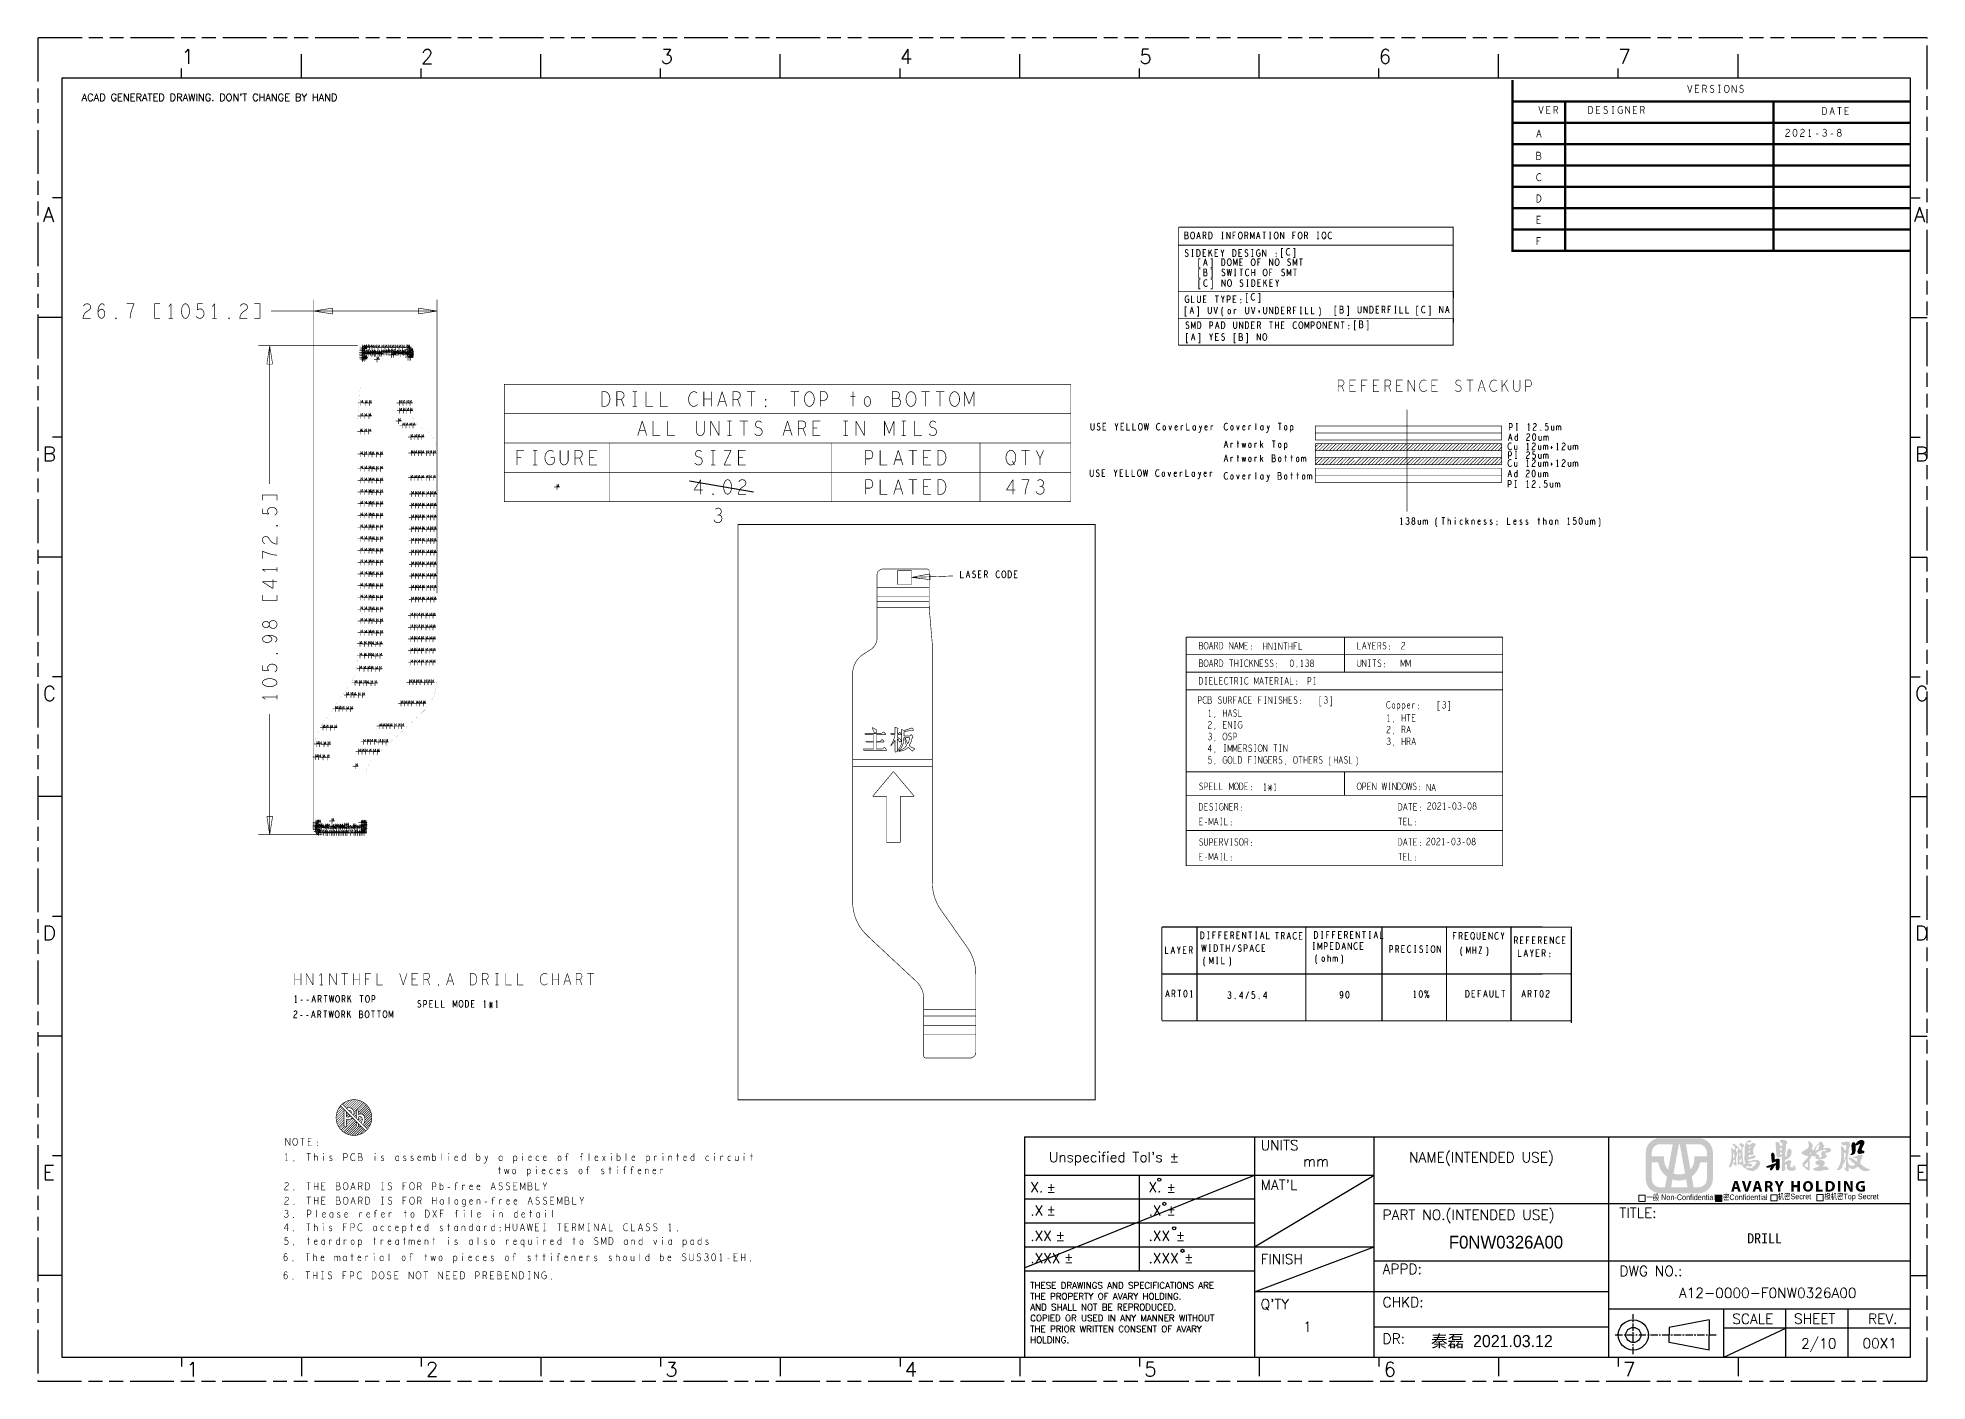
# Model space of a CAD drawing. Extents: x -81 to 328, y -202 to 89.
import ezdxf
from ezdxf.enums import TextEntityAlignment as Align

# ---------------------------------------------------------------- set-up
doc = ezdxf.new("R2010")
doc.units = 0
doc.linetypes.add('CENTER', pattern=[50.8, 31.75, -6.35, 6.35, -6.35])
doc.linetypes.add('PHANTOM', pattern=[29.5, 9.5, -1.5, 3, -1.5, 3, -1.5, 9.5])
doc.layers.add('0PAPERF', color=2, linetype='PHANTOM', plot=False)
doc.layers.add('图层 1', color=7, linetype='Continuous')
doc.layers.add('备住', color=1, linetype='Continuous')
doc.styles.add('CHINESE', font='PMingLiU.ttf', dxfattribs={"width": 0.8})
doc.styles.add('SIMPLEX', font='simplex.shx')
doc.styles.get("Standard").update_dxf_attribs({"font": 'txt.shx'})

msp = doc.modelspace()

# ---------------------------------------------------------------- texts
at = {"style": 'SIMPLEX'}
for s, height, p in [('1', 3.11, (-50.01, 83.12)), ('2', 3.11, (1.9, 83.12)), ('3', 3.11, (53.81, 83.12)), ('4', 3.11, (105.72, 83.12)), ('5', 3.11, (157.62, 83.12)), ('6', 3.11, (209.53, 83.12)), ('7', 3.11, (261.44, 83.12)), ('A', 3.16, (-80.11, 48.87)), ('A', 3.16, (325.48, 48.87)), ('B', 3.16, (-80.11, -3.04)), ('B', 3.16, (325.78, -3.04)), ('C', 3.16, (-80.11, -54.95)), ('C', 3.16, (325.78, -54.95)), ('D', 3.16, (-80.11, -106.86)), ('D', 3.16, (325.78, -106.86)), ('UNITS', 2.18, (183.9, -152.34)), ('E', 3.16, (-80.11, -158.77)), ("Unspecified Tol's %%p", 2.1801, (138, -154.93)), ('mm', 2.18, (193.1, -155.85)), ('E', 3.16, (325.93, -158.77)), ('X.', 2.18, (133.98, -161.46)), ('%%p ', 2.18, (137.43, -161.54)), ('X.', 2.18, (159.6, -161.46)), ('%%p ', 2.18, (163.48, -161.54)), ("MAT'L", 2.18, (183.9, -160.95)), ('.X', 2.18, (133.98, -166.53)), ('%%p ', 2.18, (137.43, -166.42)), ('.X', 2.18, (159.6, -166.53)), ('%%p ', 2.18, (163.48, -166.42)), ('PART NO.(INTENDED USE)', 2.1801, (210.34, -167.44)), ('TITLE:', 2.18, (261.69, -167.03)), ('.XX', 2.18, (133.98, -172)), ('%%p ', 2.18, (139.45, -171.98)), ('.XX', 2.18, (159.6, -172)), ('%%p ', 2.18, (165.5, -171.98)), ('.XXX', 2.18, (133.98, -176.82)), ('%%p ', 2.18, (141.26, -176.74)), ('.XXX', 2.18, (159.6, -176.82)), ('%%p ', 2.18, (167.32, -176.74)), ('FINISH', 2.18, (183.9, -177.03)), ('APPD:', 2.18, (210.34, -179.18)), ('DWG NO.:', 2.18, (261.69, -179.62)), ('CHKD:', 2.18, (210.34, -186.37)), ("Q'TY", 2.18, (183.9, -186.8)), ('SCALE ', 2.18, (286.14, -189.98)), ('SHEET', 2.18, (299.53, -189.95)), ('REV.', 2.18, (315.6, -189.98)), ('1', 2.18, (193.1, -191.69)), ('DR:', 2.18, (210.34, -194.28)), ('2/10', 2.18, (301.06, -195.32)), ('1', 3.11, (-48.97, -201.37)), ('2', 3.11, (2.94, -201.37)), ('3', 3.11, (54.85, -201.37)), ('4', 3.11, (106.76, -201.37)), ('5', 3.11, (158.66, -201.37)), ('6', 3.11, (210.57, -201.37)), ('7', 3.11, (262.48, -201.37))]:
    msp.add_text(s, height=height, dxfattribs=at).set_placement(p)
at = {"color": 3, "style": 'SIMPLEX'}
for s, height, p in [("ACAD GENERATED DRAWING. DON'T CHANGE BY HAND", 1.5572, (-71.69, 75.03)), ('THESE DRAWINGS AND SPECIFICATIONS ARE', 1.3752, (133.95, -182.34)), ('THE PROPERTY OF AVARY HOLDING.', 1.3752, (133.95, -184.7)), ('AND SHALL NOT BE REPRODUCED. ', 1.3752, (133.95, -187.05)), ('COPIED OR USED IN ANY MANNER WITHOUT', 1.3752, (133.95, -189.41)), ('THE PRIOR WRITTEN CONSENT OF AVARY ', 1.3752, (133.95, -191.77)), ('HOLDING. ', 1.375, (133.95, -194.13))]:
    msp.add_text(s, height=height, dxfattribs=at).set_placement(p)
at = {"lineweight": 0, "style": 'SIMPLEX'}
msp.add_text('NAME(INTENDED USE)', height=2.1802, dxfattribs=at).set_placement((216.08, -154.98))
at = {"style": 'SIMPLEX'}
for s, height, p in [('A12-0000-F0NW0326A00', 2.1801, (293.83, -183.27)), ('00X1', 2.18, (318.1, -194.18))]:
    msp.add_text(s, height=height, dxfattribs=at).set_placement(p, align=Align.MIDDLE)
at = {"lineweight": 0, "char_height": 1.225, "width": 13.4373, "attachment_point": 1, "style": 'CHINESE'}
for s, insert in [('{\\fPMingLiU|b0|i0|c136|p18;\\C1;一般\\fArial|b0|i0|c0|p34; Non-Confidential}', (267.54, -161.94)), ('{\\fPMingLiU|b0|i0|c136|p18;\\C1;密\\fArial|b0|i0|c0|p34;Confidential}', (284.15, -161.94)), ('{\\fPMingLiU|b0|i0|c136|p18;\\C1;机密\\fArial|b0|i0|c0|p34;Secret}', (295.99, -161.76)), ('{\\fPMingLiU|b0|i0|c136|p18;\\C1;极机密\\fArial|b0|i0|c0|p34;Top Secret }', (306.11, -161.76))]:
    msp.add_mtext(s, dxfattribs=dict(at, insert=insert))
at = {"color": 0, "attachment_point": 1}
for s, insert, char_height in [('{\\fPMingLiU|b0|i0|c136|p2;\\C256;F0NW0326A00}', (224.71, -170.89), 2.7684), ('{\\fPMingLiU|b0|i0|c136|p2;\\C256;秦磊  2021.03.12}', (220.83, -192.39), 2.64)]:
    msp.add_mtext(s, dxfattribs=dict(at, insert=insert, char_height=char_height))
at = {"insert": (289.4, -170.34), "char_height": 2.1977, "width": 28.5804, "attachment_point": 1}
msp.add_mtext('{\\fSimSun|b0|i0|c134|p2;DRILL}', dxfattribs=at)

# ---------------------------------------------------------------- blocks, each defined once
blk = doc.blocks.new('PAD_R1')
at = {"const_width": 0.5}
blk.add_lwpolyline([(0.25, 0, 1), (-0.25, 0, 1)], format="xyb", close=True, dxfattribs=at)

# ---------------------------------------------------------------- hatches: boundary and pattern name
at = {"lineweight": 0}
msp.add_hatch(color=1, dxfattribs=at).paths.add_polyline_path([(282.5, -162.12), (283.85, -162.12), (283.85, -163.47), (282.5, -163.47)])
at = {"layer": '图层 1', "true_color": 0xf50613}
h = msp.add_hatch(color=1, dxfattribs=at)
h.dxf.hatch_style = 2
edge = h.paths.add_edge_path()
edge.add_spline(control_points=[(274.75, -151.05), (274.75, -151.05), (275.9, -157.36), (275.9, -157.36), (275.51, -157.52), (275.08, -157.61), (274.64, -157.61), (274.21, -157.61), (273.8, -157.53), (273.42, -157.38), (273.42, -157.38), (274.57, -151.05), (274.57, -151.05), (274.57, -151.05), (274.75, -151.05), (274.75, -151.05)], knot_values=[0, 0, 0, 0, 1, 1, 1, 2, 2, 2, 3, 3, 3, 4, 4, 4, 5, 5, 5, 5], degree=3, periodic=1)
edge = h.paths.add_edge_path()
edge.add_spline(control_points=[(278.81, -149.74), (278.81, -149.74), (270.51, -149.74), (270.51, -149.74), (268.78, -149.74), (267.38, -151.14), (267.38, -152.86), (267.38, -152.86), (267.38, -158.56), (267.38, -158.56), (267.38, -160.29), (268.78, -161.69), (270.51, -161.69), (270.51, -161.69), (278.81, -161.69), (278.81, -161.69), (280.54, -161.69), (281.94, -160.29), (281.94, -158.56), (281.94, -158.56), (281.94, -152.86), (281.94, -152.86), (281.94, -151.14), (280.54, -149.74), (278.81, -149.74)], knot_values=[0, 0, 0, 0, 0.352778, 0.352778, 0.352778, 0.705556, 0.705556, 0.705556, 1.058334, 1.058334, 1.058334, 1.411112, 1.411112, 1.411112, 1.76389, 1.76389, 1.76389, 2.116668, 2.116668, 2.116668, 2.469446, 2.469446, 2.469446, 2.822224, 2.822224, 2.822224, 2.822224], degree=3, periodic=0)
edge.add_line((278.81, -149.74), (278.81, -149.74))
edge = h.paths.add_edge_path()
edge.add_spline(control_points=[(280.63, -152.86), (280.63, -152.86), (280.63, -153.68), (280.63, -153.68), (280.63, -153.68), (277.92, -153.68), (277.92, -153.68), (277.92, -153.68), (277.92, -154.33), (277.92, -154.33), (277.92, -155.17), (277.6, -155.94), (277.07, -156.52), (277.07, -156.52), (276.08, -151.05), (276.08, -151.05), (276.08, -151.05), (278.81, -151.05), (278.81, -151.05), (279.82, -151.05), (280.63, -151.86), (280.63, -152.86)], knot_values=[0, 0, 0, 0, 0.352778, 0.352778, 0.352778, 0.705556, 0.705556, 0.705556, 1.058334, 1.058334, 1.058334, 1.411112, 1.411112, 1.411112, 1.76389, 1.76389, 1.76389, 2.116668, 2.116668, 2.116668, 2.469446, 2.469446, 2.469446, 2.469446], degree=3, periodic=0)
edge.add_line((280.63, -152.86), (280.63, -152.86))
edge = h.paths.add_edge_path()
edge.add_spline(control_points=[(274.64, -158.92), (275.16, -158.92), (275.66, -158.83), (276.13, -158.67), (276.13, -158.67), (276.44, -160.38), (276.44, -160.38), (276.44, -160.38), (272.88, -160.38), (272.88, -160.38), (272.88, -160.38), (273.19, -158.68), (273.19, -158.68), (273.64, -158.84), (274.13, -158.92), (274.64, -158.92)], knot_values=[0, 0, 0, 0, 0.352778, 0.352778, 0.352778, 0.705556, 0.705556, 0.705556, 1.058334, 1.058334, 1.058334, 1.411112, 1.411112, 1.411112, 1.76389, 1.76389, 1.76389, 1.76389], degree=3, periodic=0)
edge.add_line((274.64, -158.92), (274.64, -158.92))
edge = h.paths.add_edge_path()
edge.add_spline(control_points=[(270.51, -151.05), (270.51, -151.05), (273.24, -151.05), (273.24, -151.05), (273.24, -151.05), (272.24, -156.57), (272.24, -156.57), (271.69, -155.98), (271.35, -155.2), (271.35, -154.33), (271.35, -154.33), (271.35, -153.68), (271.35, -153.68), (271.35, -153.68), (268.69, -153.68), (268.69, -153.68), (268.69, -153.68), (268.69, -152.86), (268.69, -152.86), (268.69, -151.86), (269.51, -151.05), (270.51, -151.05)], knot_values=[0, 0, 0, 0, 0.352778, 0.352778, 0.352778, 0.705556, 0.705556, 0.705556, 1.058334, 1.058334, 1.058334, 1.411112, 1.411112, 1.411112, 1.76389, 1.76389, 1.76389, 2.116668, 2.116668, 2.116668, 2.469446, 2.469446, 2.469446, 2.469446], degree=3, periodic=0)
edge.add_line((270.51, -151.05), (270.51, -151.05))
edge = h.paths.add_edge_path()
edge.add_spline(control_points=[(268.69, -158.56), (268.69, -158.56), (268.69, -154.98), (268.69, -154.98), (268.69, -154.98), (270.09, -154.98), (270.09, -154.98), (270.27, -156.25), (270.97, -157.35), (271.97, -158.07), (271.97, -158.07), (271.55, -160.38), (271.55, -160.38), (271.55, -160.38), (270.51, -160.38), (270.51, -160.38), (269.51, -160.38), (268.69, -159.57), (268.69, -158.56)], knot_values=[0, 0, 0, 0, 0.352778, 0.352778, 0.352778, 0.705556, 0.705556, 0.705556, 1.058334, 1.058334, 1.058334, 1.411112, 1.411112, 1.411112, 1.76389, 1.76389, 1.76389, 2.116668, 2.116668, 2.116668, 2.116668], degree=3, periodic=0)
edge.add_line((268.69, -158.56), (268.69, -158.56))
edge = h.paths.add_edge_path()
edge.add_spline(control_points=[(278.81, -160.38), (278.81, -160.38), (277.77, -160.38), (277.77, -160.38), (277.77, -160.38), (277.35, -158.03), (277.35, -158.03), (278.32, -157.32), (279, -156.23), (279.18, -154.98), (279.18, -154.98), (280.63, -154.98), (280.63, -154.98), (280.63, -154.98), (280.63, -158.56), (280.63, -158.56), (280.63, -159.57), (279.82, -160.38), (278.81, -160.38)], knot_values=[0, 0, 0, 0, 0.352778, 0.352778, 0.352778, 0.705556, 0.705556, 0.705556, 1.058334, 1.058334, 1.058334, 1.411112, 1.411112, 1.411112, 1.76389, 1.76389, 1.76389, 2.116668, 2.116668, 2.116668, 2.116668], degree=3, periodic=0)
edge.add_line((278.81, -160.38), (278.81, -160.38))
at = {"layer": '图层 1', "true_color": 0x000099}
h = msp.add_hatch(color=174, dxfattribs=at)
h.dxf.hatch_style = 2
edge = h.paths.add_edge_path()
edge.add_spline(control_points=[(289.66, -152.8), (289.66, -152.8), (289.66, -152.63), (289.66, -152.63), (289.66, -152.63), (289.66, -152.47), (289.66, -152.47), (289.66, -152.47), (289.66, -152.33), (289.66, -152.33), (289.68, -152.35), (289.7, -152.38), (289.73, -152.39), (289.76, -152.41), (289.8, -152.42), (289.84, -152.42), (289.88, -152.44), (289.91, -152.45), (289.94, -152.45), (289.94, -152.45), (290.02, -152.45), (290.02, -152.45), (290.02, -152.45), (290.02, -152.51), (290.02, -152.51), (290.02, -152.51), (290.02, -152.6), (290.02, -152.6), (290.02, -152.6), (290.02, -152.69), (290.02, -152.69), (290.02, -152.69), (290.02, -152.75), (290.02, -152.75), (290.02, -152.75), (289.99, -152.75), (289.99, -152.75), (289.94, -152.77), (289.9, -152.8), (289.87, -152.84), (289.81, -152.86), (289.74, -152.89), (289.66, -152.93), (289.66, -152.93), (289.66, -152.8), (289.66, -152.8)], knot_values=[0, 0, 0, 0, 1, 1, 1, 2, 2, 2, 3, 3, 3, 4, 4, 4, 5, 5, 5, 6, 6, 6, 7, 7, 7, 8, 8, 8, 9, 9, 9, 10, 10, 10, 11, 11, 11, 12, 12, 12, 13, 13, 13, 14, 14, 14, 15, 15, 15, 15], degree=3, periodic=1)
edge = h.paths.add_edge_path()
edge.add_spline(control_points=[(286.28, -153.07), (286.28, -152.96), (286.29, -152.87), (286.31, -152.81), (286.33, -152.79), (286.36, -152.8), (286.4, -152.84), (286.42, -152.86), (286.44, -152.91), (286.46, -152.99), (286.46, -152.99), (286.46, -153.17), (286.46, -153.17), (286.44, -153.21), (286.43, -153.24), (286.43, -153.26), (286.43, -153.34), (286.42, -153.41), (286.41, -153.47), (286.4, -153.53), (286.42, -153.54), (286.46, -153.51), (286.5, -153.48), (286.54, -153.45), (286.58, -153.41), (286.62, -153.37), (286.66, -153.34), (286.7, -153.32), (286.7, -153.32), (286.7, -153.37), (286.7, -153.37), (286.7, -153.37), (286.7, -153.43), (286.7, -153.43), (286.7, -153.43), (286.7, -153.5), (286.7, -153.5), (286.7, -153.5), (286.7, -153.56), (286.7, -153.56), (286.66, -153.58), (286.63, -153.61), (286.61, -153.65), (286.59, -153.71), (286.56, -153.78), (286.53, -153.86), (286.5, -153.94), (286.47, -154), (286.43, -154.04), (286.41, -154.1), (286.39, -154.14), (286.37, -154.16), (286.35, -154.1), (286.33, -154.01), (286.31, -153.9), (286.29, -153.79), (286.28, -153.65), (286.28, -153.48), (286.28, -153.48), (286.28, -153.07), (286.28, -153.07)], knot_values=[0, 0, 0, 0, 1, 1, 1, 2, 2, 2, 3, 3, 3, 4, 4, 4, 5, 5, 5, 6, 6, 6, 7, 7, 7, 8, 8, 8, 9, 9, 9, 10, 10, 10, 11, 11, 11, 12, 12, 12, 13, 13, 13, 14, 14, 14, 15, 15, 15, 16, 16, 16, 17, 17, 17, 18, 18, 18, 19, 19, 19, 20, 20, 20, 20], degree=3, periodic=1)
edge = h.paths.add_edge_path()
edge.add_spline(control_points=[(287.68, -153.05), (287.68, -152.87), (287.7, -152.77), (287.73, -152.75), (287.76, -152.73), (287.79, -152.77), (287.83, -152.87), (287.81, -152.97), (287.79, -153.07), (287.77, -153.16), (287.75, -153.25), (287.76, -153.29), (287.8, -153.29), (287.82, -153.27), (287.86, -153.23), (287.92, -153.17), (287.98, -153.11), (288.03, -153.06), (288.07, -153.02), (288.07, -153.02), (288.07, -153.05), (288.07, -153.05), (288.07, -153.05), (288.1, -153.08), (288.1, -153.08), (288.1, -153.08), (288.1, -153.11), (288.1, -153.11), (288.1, -153.11), (288.13, -153.14), (288.13, -153.14), (288.11, -153.16), (288.09, -153.2), (288.06, -153.26), (288.03, -153.32), (287.98, -153.39), (287.92, -153.47), (287.86, -153.55), (287.82, -153.61), (287.79, -153.65), (287.76, -153.69), (287.72, -153.71), (287.68, -153.71), (287.68, -153.71), (287.68, -153.05), (287.68, -153.05)], knot_values=[0, 0, 0, 0, 1, 1, 1, 2, 2, 2, 3, 3, 3, 4, 4, 4, 5, 5, 5, 6, 6, 6, 7, 7, 7, 8, 8, 8, 9, 9, 9, 10, 10, 10, 11, 11, 11, 12, 12, 12, 13, 13, 13, 14, 14, 14, 15, 15, 15, 15], degree=3, periodic=1)
edge = h.paths.add_edge_path()
edge.add_spline(control_points=[(292.02, -154.72), (291.92, -154.61), (291.78, -154.53), (291.6, -154.49), (291.4, -154.45), (291.22, -154.44), (291.06, -154.46), (290.9, -154.48), (290.76, -154.5), (290.64, -154.52), (290.35, -154.61), (289.96, -154.69), (289.96, -154.69), (289.93, -154.69), (289.91, -154.7), (289.88, -154.71), (289.85, -154.72), (289.82, -154.73), (289.78, -154.74), (289.74, -154.75), (289.7, -154.76), (289.67, -154.77), (289.64, -154.78), (289.62, -154.8), (289.6, -154.81), (289.6, -154.81), (289.6, -154.71), (289.6, -154.71), (289.6, -154.71), (289.6, -154.58), (289.6, -154.58), (289.62, -154.54), (289.63, -154.5), (289.64, -154.46), (289.65, -154.42), (289.66, -154.38), (289.66, -154.34), (289.66, -154.34), (289.72, -154.34), (289.72, -154.34), (289.74, -154.34), (289.77, -154.33), (289.81, -154.32), (289.85, -154.31), (289.88, -154.31), (289.91, -154.31), (289.92, -154.31), (289.94, -154.3), (289.94, -154.3), (289.94, -154.3), (289.96, -154.28), (289.96, -154.28), (289.96, -154.28), (290.2, -154.25), (290.31, -154.23), (290.41, -154.21), (290.64, -154.16), (290.64, -154.16), (290.76, -154.12), (290.89, -154.06), (291.02, -153.98), (291.15, -153.9), (291.22, -153.81), (291.24, -153.71), (291.28, -153.63), (291.23, -153.57), (291.09, -153.53), (290.98, -153.51), (290.86, -153.51), (290.75, -153.51), (290.61, -153.52), (290.47, -153.61), (290.35, -153.66), (290.22, -153.71), (289.96, -153.83), (289.96, -153.83), (289.91, -153.83), (289.88, -153.84), (289.84, -153.86), (289.8, -153.88), (289.76, -153.9), (289.73, -153.92), (289.7, -153.94), (289.68, -153.95), (289.66, -153.95), (289.66, -153.95), (289.66, -153.84), (289.66, -153.84), (289.66, -153.84), (289.66, -153.69), (289.66, -153.69), (289.66, -153.69), (289.66, -153.53), (289.66, -153.53), (289.66, -153.53), (289.66, -153.44), (289.66, -153.44), (289.66, -153.44), (290.09, -153.36), (290.25, -153.35), (290.41, -153.34), (290.47, -153.4), (290.54, -153.4), (290.61, -153.4), (290.69, -153.35), (290.69, -153.35), (290.7, -153.27), (290.71, -153.18), (290.73, -153.07), (290.75, -152.96), (290.75, -152.87), (290.73, -152.81), (290.71, -152.77), (290.68, -152.75), (290.64, -152.75), (290.64, -152.67), (290.65, -152.56), (290.67, -152.42), (290.67, -152.29), (290.7, -152.12), (290.76, -151.93), (290.82, -151.74), (290.89, -151.59), (290.97, -151.48), (291.05, -151.37), (291.12, -151.31), (291.18, -151.29), (291.22, -151.27), (291.24, -151.22), (291.24, -151.14), (291.22, -151.06), (291.15, -150.97), (291.03, -150.87), (290.91, -150.77), (290.79, -150.73), (290.67, -150.75), (290.55, -150.77), (290.46, -150.82), (290.4, -150.9), (290.38, -150.92), (290.35, -150.94), (290.31, -150.96), (290.25, -150.98), (290.18, -151.02), (290.1, -151.08), (290, -151.12), (289.93, -151.15), (289.89, -151.18), (289.86, -151.21), (289.84, -151.24), (289.84, -151.26), (289.84, -151.24), (289.81, -151.21), (289.75, -151.18), (289.69, -151.15), (289.61, -151.1), (289.51, -151.02), (289.41, -150.94), (289.36, -150.87), (289.36, -150.8), (289.36, -150.73), (289.39, -150.67), (289.45, -150.63), (289.49, -150.61), (289.54, -150.6), (289.6, -150.6), (289.64, -150.6), (289.7, -150.61), (289.79, -150.63), (289.88, -150.65), (289.96, -150.66), (290.03, -150.66), (290.1, -150.66), (290.16, -150.65), (290.22, -150.63), (290.28, -150.57), (290.31, -150.5), (290.31, -150.42), (290.31, -150.34), (290.24, -150.27), (290.1, -150.21), (289.99, -150.17), (289.87, -150.16), (289.75, -150.18), (289.63, -150.2), (289.55, -150.24), (289.51, -150.3), (289.39, -150.42), (289.27, -150.56), (289.16, -150.72), (289.05, -150.88), (288.97, -151.06), (288.92, -151.27), (288.87, -151.48), (288.85, -151.69), (288.85, -151.89), (288.85, -151.89), (288.85, -152.45), (288.85, -152.45), (288.85, -152.51), (288.84, -152.66), (288.82, -152.9), (288.8, -153.14), (288.79, -153.47), (288.79, -153.89), (288.77, -154.29), (288.79, -154.59), (288.85, -154.81), (288.89, -155.03), (288.95, -155.16), (289.02, -155.2), (289.07, -155.23), (289.1, -155.24), (289.1, -155.24), (288.94, -155.25), (288.62, -155.47), (288.62, -155.47), (288.62, -155.47), (288.59, -155.36), (288.58, -155.32), (288.56, -155.22), (288.53, -155.01), (288.49, -154.68), (288.45, -154.35), (288.41, -153.92), (288.37, -153.38), (288.33, -152.84), (288.32, -152.43), (288.34, -152.15), (288.36, -151.88), (288.4, -151.71), (288.46, -151.65), (288.62, -151.59), (288.7, -151.48), (288.7, -151.33), (288.7, -151.18), (288.58, -151.05), (288.36, -150.94), (288.13, -150.84), (287.95, -150.8), (287.82, -150.84), (287.69, -150.88), (287.63, -150.96), (287.65, -151.08), (287.67, -151.1), (287.69, -151.13), (287.7, -151.17), (287.71, -151.21), (287.74, -151.25), (287.8, -151.29), (287.84, -151.35), (287.88, -151.39), (287.92, -151.41), (287.98, -151.45), (288.03, -151.48), (288.07, -151.5), (288.07, -151.54), (288.08, -151.59), (288.09, -151.66), (288.1, -151.73), (288.1, -151.82), (288.1, -151.92), (288.1, -152.02), (288.11, -152.1), (288.12, -152.17), (288.13, -152.24), (288.13, -152.29), (288.13, -152.33), (288.07, -152.32), (288.01, -152.29), (287.95, -152.27), (287.95, -152.27), (287.77, -152.27), (287.77, -152.27), (287.75, -152.23), (287.74, -152.19), (287.73, -152.14), (287.72, -152.09), (287.71, -152.03), (287.7, -151.95), (287.69, -151.87), (287.67, -151.8), (287.64, -151.74), (287.61, -151.68), (287.58, -151.62), (287.56, -151.56), (287.54, -151.54), (287.53, -151.53), (287.52, -151.53), (287.51, -151.53), (287.49, -151.56), (287.47, -151.62), (287.45, -151.68), (287.44, -151.76), (287.44, -151.86), (287.44, -151.86), (287.44, -152.1), (287.44, -152.1), (287.37, -152.23), (287.3, -152.38), (287.24, -152.51), (287.16, -152.65), (287.08, -152.8), (287, -152.96), (287, -152.92), (286.99, -152.87), (286.98, -152.8), (286.97, -152.73), (286.97, -152.65), (286.97, -152.56), (286.97, -152.47), (286.96, -152.39), (286.95, -152.33), (286.94, -152.27), (286.94, -152.21), (286.94, -152.15), (287, -152.12), (287.07, -152.06), (287.15, -151.98), (287.23, -151.9), (287.29, -151.81), (287.33, -151.71), (287.37, -151.61), (287.34, -151.53), (287.27, -151.47), (287.19, -151.41), (287.1, -151.36), (287, -151.32), (286.84, -151.16), (286.68, -151.05), (286.52, -150.97), (286.36, -150.91), (286.27, -150.93), (286.25, -151.03), (286.23, -151.14), (286.27, -151.26), (286.37, -151.38), (286.47, -151.5), (286.58, -151.57), (286.7, -151.59), (286.7, -151.59), (286.7, -151.74), (286.7, -151.74), (286.7, -151.74), (286.7, -151.95), (286.7, -151.95), (286.7, -151.95), (286.7, -152.15), (286.7, -152.15), (286.7, -152.15), (286.7, -152.26), (286.7, -152.26), (286.7, -152.27), (286.68, -152.26), (286.65, -152.24), (286.62, -152.23), (286.58, -152.21), (286.52, -152.2), (286.46, -152.19), (286.39, -152.18), (286.31, -152.15), (286.29, -152.14), (286.27, -152.11), (286.25, -152.07), (286.23, -152.05), (286.21, -152.02), (286.19, -151.98), (286.15, -151.94), (286.12, -151.9), (286.1, -151.86), (286.08, -151.84), (286.06, -151.82), (286.04, -151.8), (285.98, -151.78), (285.94, -151.81), (285.92, -151.89), (285.9, -151.99), (285.9, -152.15), (285.92, -152.36), (285.94, -152.58), (285.96, -152.82), (285.98, -153.08), (285.98, -153.08), (285.98, -153.59), (285.98, -153.59), (285.96, -153.79), (285.93, -154.03), (285.89, -154.31), (285.83, -154.59), (285.78, -154.82), (285.74, -155.02), (285.68, -155.22), (285.64, -155.37), (285.62, -155.47), (285.6, -155.47), (285.59, -155.46), (285.58, -155.44), (285.57, -155.42), (285.55, -155.4), (285.53, -155.38), (285.51, -155.42), (285.5, -155.45), (285.5, -155.47), (285.46, -155.65), (285.45, -155.8), (285.47, -155.92), (285.49, -156.06), (285.56, -156.11), (285.68, -156.07), (285.8, -156.03), (285.91, -155.94), (286.01, -155.8), (286.09, -155.66), (286.15, -155.54), (286.19, -155.44), (286.19, -155.44), (286.19, -155.38), (286.19, -155.38), (286.19, -155.36), (286.2, -155.32), (286.22, -155.26), (286.22, -155.22), (286.22, -155.18), (286.23, -155.14), (286.24, -155.1), (286.25, -155.06), (286.25, -155.02), (286.27, -155.06), (286.31, -155.13), (286.37, -155.22), (286.43, -155.31), (286.51, -155.41), (286.61, -155.52), (286.71, -155.63), (286.8, -155.69), (286.88, -155.71), (286.96, -155.73), (287.02, -155.71), (287.06, -155.65), (287.08, -155.65), (287.1, -155.63), (287.12, -155.59), (287.12, -155.59), (287.12, -155.47), (287.12, -155.47), (287.14, -155.43), (287.14, -155.38), (287.12, -155.32), (287.1, -155.28), (287.08, -155.24), (287.06, -155.2), (287.02, -155.12), (286.99, -154.97), (286.97, -154.75), (286.95, -154.56), (286.96, -154.29), (287.01, -153.95), (287.06, -153.61), (287.13, -153.33), (287.21, -153.11), (287.27, -152.91), (287.33, -152.77), (287.39, -152.69), (287.37, -152.77), (287.36, -152.86), (287.36, -152.96), (287.36, -152.96), (287.36, -153.29), (287.36, -153.29), (287.36, -153.29), (287.36, -153.62), (287.36, -153.62), (287.36, -153.72), (287.35, -153.84), (287.34, -153.98), (287.33, -154.12), (287.33, -154.28), (287.33, -154.47), (287.33, -154.47), (287.33, -154.96), (287.33, -154.96), (287.33, -155.1), (287.33, -155.22), (287.34, -155.31), (287.35, -155.4), (287.37, -155.47), (287.41, -155.53), (287.45, -155.59), (287.49, -155.6), (287.53, -155.56), (287.57, -155.54), (287.59, -155.49), (287.59, -155.41), (287.59, -155.33), (287.58, -155.26), (287.56, -155.2), (287.62, -155.22), (287.68, -155.26), (287.74, -155.32), (287.8, -155.38), (287.88, -155.44), (287.98, -155.5), (288.06, -155.56), (288.14, -155.6), (288.22, -155.62), (288.3, -155.64), (288.38, -155.65), (288.46, -155.65), (288.42, -155.73), (288.41, -155.8), (288.43, -155.86), (288.47, -155.93), (288.54, -156), (288.65, -156.07), (288.65, -156.07), (288.65, -156.07), (288.65, -156.07), (288.8, -156.19), (289.04, -156.32), (289.14, -156.4), (289.15, -156.41), (289.18, -156.43), (289.21, -156.45), (289.21, -156.45), (289.21, -156.45), (289.21, -156.46), (289.25, -156.48), (289.3, -156.51), (289.36, -156.55), (289.42, -156.57), (289.49, -156.6), (289.57, -156.64), (289.79, -156.74), (290.04, -156.81), (290.34, -156.85), (290.64, -156.87), (290.95, -156.78), (291.27, -156.58), (291.57, -156.36), (291.79, -156.11), (291.94, -155.83), (292.09, -155.55), (292.19, -155.3), (292.23, -155.08), (292.19, -154.96), (292.12, -154.84), (292.02, -154.72)], knot_values=[0, 0, 0, 0, 0.352778, 0.352778, 0.352778, 0.705556, 0.705556, 0.705556, 1.058334, 1.058334, 1.058334, 1.411112, 1.411112, 1.411112, 1.76389, 1.76389, 1.76389, 2.116668, 2.116668, 2.116668, 2.469446, 2.469446, 2.469446, 2.822224, 2.822224, 2.822224, 3.175002, 3.175002, 3.175002, 3.52778, 3.52778, 3.52778, 3.880558, 3.880558, 3.880558, 4.233336, 4.233336, 4.233336, 4.586114, 4.586114, 4.586114, 4.938892, 4.938892, 4.938892, 5.29167, 5.29167, 5.29167, 5.644448, 5.644448, 5.644448, 5.997226, 5.997226, 5.997226, 6.350004, 6.350004, 6.350004, 6.702782, 6.702782, 6.702782, 7.05556, 7.05556, 7.05556, 7.408338, 7.408338, 7.408338, 7.761116, 7.761116, 7.761116, 8.113894, 8.113894, 8.113894, 8.466672, 8.466672, 8.466672, 8.81945, 8.81945, 8.81945, 9.172228, 9.172228, 9.172228, 9.525006, 9.525006, 9.525006, 9.877784, 9.877784, 9.877784, 10.230562, 10.230562, 10.230562, 10.58334, 10.58334, 10.58334, 10.936118, 10.936118, 10.936118, 11.288896, 11.288896, 11.288896, 11.641674, 11.641674, 11.641674, 11.994452, 11.994452, 11.994452, 12.34723, 12.34723, 12.34723, 12.700008, 12.700008, 12.700008, 13.052786, 13.052786, 13.052786, 13.405564, 13.405564, 13.405564, 13.758342, 13.758342, 13.758342, 14.11112, 14.11112, 14.11112, 14.463898, 14.463898, 14.463898, 14.816676, 14.816676, 14.816676, 15.169454, 15.169454, 15.169454, 15.522232, 15.522232, 15.522232, 15.87501, 15.87501, 15.87501, 16.227788, 16.227788, 16.227788, 16.580566, 16.580566, 16.580566, 16.933344, 16.933344, 16.933344, 17.286123, 17.286123, 17.286123, 17.638901, 17.638901, 17.638901, 17.991679, 17.991679, 17.991679, 18.344457, 18.344457, 18.344457, 18.697235, 18.697235, 18.697235, 19.050013, 19.050013, 19.050013, 19.402791, 19.402791, 19.402791, 19.755569, 19.755569, 19.755569, 20.108347, 20.108347, 20.108347, 20.461125, 20.461125, 20.461125, 20.813903, 20.813903, 20.813903, 21.166681, 21.166681, 21.166681, 21.519459, 21.519459, 21.519459, 21.872237, 21.872237, 21.872237, 22.225015, 22.225015, 22.225015, 22.577793, 22.577793, 22.577793, 22.930571, 22.930571, 22.930571, 23.283349, 23.283349, 23.283349, 23.636127, 23.636127, 23.636127, 23.988905, 23.988905, 23.988905, 24.341683, 24.341683, 24.341683, 24.694461, 24.694461, 24.694461, 25.047239, 25.047239, 25.047239, 25.400017, 25.400017, 25.400017, 25.752795, 25.752795, 25.752795, 26.105573, 26.105573, 26.105573, 26.458351, 26.458351, 26.458351, 26.811129, 26.811129, 26.811129, 27.163907, 27.163907, 27.163907, 27.516685, 27.516685, 27.516685, 27.869463, 27.869463, 27.869463, 28.222241, 28.222241, 28.222241, 28.575019, 28.575019, 28.575019, 28.927797, 28.927797, 28.927797, 29.280575, 29.280575, 29.280575, 29.633353, 29.633353, 29.633353, 29.986131, 29.986131, 29.986131, 30.338909, 30.338909, 30.338909, 30.691687, 30.691687, 30.691687, 31.044465, 31.044465, 31.044465, 31.397243, 31.397243, 31.397243, 31.750021, 31.750021, 31.750021, 32.102799, 32.102799, 32.102799, 32.455577, 32.455577, 32.455577, 32.808355, 32.808355, 32.808355, 33.161133, 33.161133, 33.161133, 33.513911, 33.513911, 33.513911, 33.866689, 33.866689, 33.866689, 34.219467, 34.219467, 34.219467, 34.572245, 34.572245, 34.572245, 34.925023, 34.925023, 34.925023, 35.277801, 35.277801, 35.277801, 35.630579, 35.630579, 35.630579, 35.983357, 35.983357, 35.983357, 36.336135, 36.336135, 36.336135, 36.688913, 36.688913, 36.688913, 37.041691, 37.041691, 37.041691, 37.394469, 37.394469, 37.394469, 37.747247, 37.747247, 37.747247, 38.100025, 38.100025, 38.100025, 38.452803, 38.452803, 38.452803, 38.805581, 38.805581, 38.805581, 39.158359, 39.158359, 39.158359, 39.511137, 39.511137, 39.511137, 39.863915, 39.863915, 39.863915, 40.216693, 40.216693, 40.216693, 40.569471, 40.569471, 40.569471, 40.922249, 40.922249, 40.922249, 41.275027, 41.275027, 41.275027, 41.627805, 41.627805, 41.627805, 41.980583, 41.980583, 41.980583, 42.333361, 42.333361, 42.333361, 42.686139, 42.686139, 42.686139, 43.038917, 43.038917, 43.038917, 43.391695, 43.391695, 43.391695, 43.744473, 43.744473, 43.744473, 44.097251, 44.097251, 44.097251, 44.450029, 44.450029, 44.450029, 44.802807, 44.802807, 44.802807, 45.155585, 45.155585, 45.155585, 45.508363, 45.508363, 45.508363, 45.861141, 45.861141, 45.861141, 46.213919, 46.213919, 46.213919, 46.566697, 46.566697, 46.566697, 46.919475, 46.919475, 46.919475, 47.272253, 47.272253, 47.272253, 47.625031, 47.625031, 47.625031, 47.977809, 47.977809, 47.977809, 48.330587, 48.330587, 48.330587, 48.683365, 48.683365, 48.683365, 49.036143, 49.036143, 49.036143, 49.388921, 49.388921, 49.388921, 49.741699, 49.741699, 49.741699, 50.094477, 50.094477, 50.094477, 50.447255, 50.447255, 50.447255, 50.800033, 50.800033, 50.800033, 51.152812, 51.152812, 51.152812, 51.50559, 51.50559, 51.50559, 51.858368, 51.858368, 51.858368, 52.211146, 52.211146, 52.211146, 52.563924, 52.563924, 52.563924, 52.916702, 52.916702, 52.916702, 53.26948, 53.26948, 53.26948, 53.622258, 53.622258, 53.622258, 53.975036, 53.975036, 53.975036, 54.327814, 54.327814, 54.327814, 54.680592, 54.680592, 54.680592, 55.03337, 55.03337, 55.03337, 55.386148, 55.386148, 55.386148, 55.738926, 55.738926, 55.738926, 56.091704, 56.091704, 56.091704, 56.444482, 56.444482, 56.444482, 56.79726, 56.79726, 56.79726, 57.150038, 57.150038, 57.150038, 57.502816, 57.502816, 57.502816, 57.855594, 57.855594, 57.855594, 58.208372, 58.208372, 58.208372, 58.56115, 58.56115, 58.56115, 58.913928, 58.913928, 58.913928, 59.266706, 59.266706, 59.266706, 59.619484, 59.619484, 59.619484, 59.972262, 59.972262, 59.972262, 60.32504, 60.32504, 60.32504, 60.677818, 60.677818, 60.677818, 61.030596, 61.030596, 61.030596, 61.383374, 61.383374, 61.383374, 61.736152, 61.736152, 61.736152, 62.08893, 62.08893, 62.08893, 62.441708, 62.441708, 62.441708, 62.794486, 62.794486, 62.794486, 63.147264, 63.147264, 63.147264, 63.500042, 63.500042, 63.500042, 63.85282, 63.85282, 63.85282, 64.205598, 64.205598, 64.205598, 64.205598], degree=3, periodic=0)
edge.add_line((292.02, -154.72), (292.02, -154.72))
edge = h.paths.add_edge_path()
edge.add_spline(control_points=[(289.75, -151.77), (289.77, -151.73), (289.81, -151.7), (289.87, -151.68), (289.93, -151.66), (289.98, -151.65), (290.03, -151.65), (290.03, -151.65), (290.16, -151.65), (290.16, -151.65), (290.14, -151.67), (290.13, -151.69), (290.13, -151.71), (290.11, -151.73), (290.09, -151.75), (290.07, -151.77), (290.07, -151.81), (290.06, -151.83), (290.04, -151.83), (290.04, -151.85), (290.03, -151.87), (290.02, -151.89), (290.02, -151.89), (289.96, -151.89), (289.96, -151.89), (289.96, -151.89), (289.87, -151.89), (289.87, -151.89), (289.87, -151.89), (289.78, -151.89), (289.78, -151.89), (289.78, -151.89), (289.72, -151.89), (289.72, -151.89), (289.72, -151.85), (289.73, -151.81), (289.75, -151.77)], knot_values=[0, 0, 0, 0, 0.352778, 0.352778, 0.352778, 0.705556, 0.705556, 0.705556, 1.058334, 1.058334, 1.058334, 1.411112, 1.411112, 1.411112, 1.76389, 1.76389, 1.76389, 2.116668, 2.116668, 2.116668, 2.469446, 2.469446, 2.469446, 2.822224, 2.822224, 2.822224, 3.175002, 3.175002, 3.175002, 3.52778, 3.52778, 3.52778, 3.880558, 3.880558, 3.880558, 4.233336, 4.233336, 4.233336, 4.233336], degree=3, periodic=0)
edge.add_line((289.75, -151.77), (289.75, -151.77))
edge = h.paths.add_edge_path()
edge.add_spline(control_points=[(286.74, -154.47), (286.73, -154.52), (286.72, -154.58), (286.71, -154.64), (286.7, -154.69), (286.7, -154.75), (286.7, -154.8), (286.7, -154.8), (286.7, -154.93), (286.7, -154.93), (286.7, -154.97), (286.69, -155), (286.67, -155.02), (286.65, -155.06), (286.61, -155.07), (286.55, -155.05), (286.49, -155.03), (286.44, -155), (286.4, -154.96), (286.34, -154.94), (286.31, -154.93), (286.31, -154.92), (286.31, -154.92), (286.31, -154.84), (286.31, -154.84), (286.31, -154.84), (286.31, -154.75), (286.31, -154.75), (286.31, -154.75), (286.31, -154.64), (286.31, -154.64), (286.31, -154.64), (286.31, -154.58), (286.31, -154.58), (286.35, -154.59), (286.38, -154.59), (286.4, -154.58), (286.44, -154.58), (286.48, -154.56), (286.52, -154.52), (286.56, -154.48), (286.6, -154.44), (286.64, -154.41), (286.68, -154.38), (286.72, -154.36), (286.76, -154.34), (286.76, -154.38), (286.75, -154.42), (286.74, -154.47)], knot_values=[0, 0, 0, 0, 0.352778, 0.352778, 0.352778, 0.705556, 0.705556, 0.705556, 1.058334, 1.058334, 1.058334, 1.411112, 1.411112, 1.411112, 1.76389, 1.76389, 1.76389, 2.116668, 2.116668, 2.116668, 2.469446, 2.469446, 2.469446, 2.822224, 2.822224, 2.822224, 3.175002, 3.175002, 3.175002, 3.52778, 3.52778, 3.52778, 3.880558, 3.880558, 3.880558, 4.233336, 4.233336, 4.233336, 4.586114, 4.586114, 4.586114, 4.938892, 4.938892, 4.938892, 5.29167, 5.29167, 5.29167, 5.644448, 5.644448, 5.644448, 5.644448], degree=3, periodic=0)
edge.add_line((286.74, -154.47), (286.74, -154.47))
edge = h.paths.add_edge_path()
edge.add_spline(control_points=[(288.15, -154.67), (288.14, -154.74), (288.13, -154.81), (288.13, -154.87), (288.13, -154.91), (288.11, -154.94), (288.07, -154.96), (288.05, -155), (288.01, -155.01), (287.95, -154.99), (287.89, -154.99), (287.84, -154.97), (287.8, -154.93), (287.74, -154.91), (287.71, -154.89), (287.7, -154.86), (287.69, -154.83), (287.68, -154.8), (287.68, -154.77), (287.68, -154.77), (287.68, -154.64), (287.68, -154.64), (287.68, -154.64), (287.68, -154.5), (287.68, -154.5), (287.68, -154.5), (287.68, -154.4), (287.68, -154.4), (287.74, -154.4), (287.8, -154.39), (287.86, -154.37), (287.9, -154.33), (287.94, -154.28), (287.98, -154.22), (288, -154.16), (288.03, -154.1), (288.06, -154.04), (288.09, -153.98), (288.11, -153.93), (288.13, -153.89), (288.13, -153.89), (288.13, -154.1), (288.13, -154.1), (288.13, -154.18), (288.14, -154.27), (288.15, -154.38), (288.16, -154.49), (288.16, -154.59), (288.15, -154.67)], knot_values=[0, 0, 0, 0, 0.352778, 0.352778, 0.352778, 0.705556, 0.705556, 0.705556, 1.058334, 1.058334, 1.058334, 1.411112, 1.411112, 1.411112, 1.76389, 1.76389, 1.76389, 2.116668, 2.116668, 2.116668, 2.469446, 2.469446, 2.469446, 2.822224, 2.822224, 2.822224, 3.175002, 3.175002, 3.175002, 3.52778, 3.52778, 3.52778, 3.880558, 3.880558, 3.880558, 4.233336, 4.233336, 4.233336, 4.586114, 4.586114, 4.586114, 4.938892, 4.938892, 4.938892, 5.29167, 5.29167, 5.29167, 5.644448, 5.644448, 5.644448, 5.644448], degree=3, periodic=0)
edge.add_line((288.15, -154.67), (288.15, -154.67))
edge = h.paths.add_edge_path()
edge.add_spline(control_points=[(291.27, -155.2), (291.21, -155.32), (291.13, -155.45), (291.02, -155.58), (290.91, -155.71), (290.8, -155.82), (290.7, -155.9), (290.6, -155.99), (290.52, -156.07), (290.46, -156.13), (290.4, -156.17), (290.31, -156.2), (290.19, -156.22), (290.07, -156.24), (289.93, -156.23), (289.75, -156.19), (289.57, -156.15), (289.42, -156.12), (289.3, -156.1), (289.18, -156.06), (289.09, -156.03), (289.03, -156.01), (289.01, -155.99), (289.01, -155.96), (289.03, -155.93), (289.05, -155.9), (289.09, -155.88), (289.15, -155.86), (289.21, -155.84), (289.26, -155.82), (289.3, -155.8), (289.31, -155.8), (289.32, -155.8), (289.33, -155.8), (289.33, -155.8), (289.33, -155.8), (289.33, -155.8), (289.33, -155.8), (289.33, -155.8), (289.34, -155.8), (289.36, -155.79), (289.37, -155.79), (289.38, -155.78), (289.38, -155.78), (289.39, -155.78), (289.39, -155.78), (289.39, -155.78), (289.39, -155.78), (289.4, -155.78), (289.4, -155.78), (289.4, -155.78), (289.4, -155.78), (289.42, -155.77), (289.45, -155.76), (289.47, -155.76), (289.52, -155.77), (289.66, -155.77), (289.71, -155.82), (289.73, -155.84), (289.75, -155.86), (289.77, -155.88), (289.81, -155.92), (289.84, -155.95), (289.86, -155.99), (289.88, -156.03), (289.89, -156.06), (289.92, -156.08), (289.93, -156.08), (289.96, -156.07), (289.98, -156.05), (289.98, -155.99), (290.01, -155.94), (290.08, -155.89), (290.15, -155.84), (290.23, -155.8), (290.33, -155.76), (290.45, -155.74), (290.51, -155.7), (290.51, -155.64), (290.53, -155.6), (290.51, -155.55), (290.45, -155.49), (290.41, -155.45), (290.37, -155.41), (290.32, -155.38), (290.27, -155.35), (290.2, -155.32), (290.11, -155.29), (290.02, -155.26), (289.93, -155.24), (289.86, -155.22), (289.84, -155.22), (289.82, -155.21), (289.8, -155.21), (289.8, -155.21), (289.69, -155.15), (289.48, -155.17), (289.43, -155.16), (289.37, -155.16), (289.33, -155.14), (289.35, -155.14), (289.46, -155.12), (289.66, -155.07), (289.86, -155.02), (290.13, -154.96), (290.48, -154.9), (290.83, -154.84), (291.07, -154.81), (291.21, -154.81), (291.37, -154.83), (291.44, -154.87), (291.42, -154.93), (291.38, -155.01), (291.33, -155.1), (291.27, -155.2)], knot_values=[0, 0, 0, 0, 0.352778, 0.352778, 0.352778, 0.705556, 0.705556, 0.705556, 1.058334, 1.058334, 1.058334, 1.411112, 1.411112, 1.411112, 1.76389, 1.76389, 1.76389, 2.116668, 2.116668, 2.116668, 2.469446, 2.469446, 2.469446, 2.822224, 2.822224, 2.822224, 3.175002, 3.175002, 3.175002, 3.52778, 3.52778, 3.52778, 3.880558, 3.880558, 3.880558, 4.233336, 4.233336, 4.233336, 4.586114, 4.586114, 4.586114, 4.938892, 4.938892, 4.938892, 5.29167, 5.29167, 5.29167, 5.644448, 5.644448, 5.644448, 5.997226, 5.997226, 5.997226, 6.350004, 6.350004, 6.350004, 6.702782, 6.702782, 6.702782, 7.05556, 7.05556, 7.05556, 7.408338, 7.408338, 7.408338, 7.761116, 7.761116, 7.761116, 8.113894, 8.113894, 8.113894, 8.466672, 8.466672, 8.466672, 8.81945, 8.81945, 8.81945, 9.172228, 9.172228, 9.172228, 9.525006, 9.525006, 9.525006, 9.877784, 9.877784, 9.877784, 10.230562, 10.230562, 10.230562, 10.58334, 10.58334, 10.58334, 10.936118, 10.936118, 10.936118, 11.288896, 11.288896, 11.288896, 11.641674, 11.641674, 11.641674, 11.994452, 11.994452, 11.994452, 12.34723, 12.34723, 12.34723, 12.700008, 12.700008, 12.700008, 13.052786, 13.052786, 13.052786, 13.405564, 13.405564, 13.405564, 13.405564], degree=3, periodic=0)
edge.add_line((291.27, -155.2), (291.27, -155.2))
h = msp.add_hatch(color=174, dxfattribs=at)
h.dxf.hatch_style = 2
edge = h.paths.add_edge_path()
edge.add_spline(control_points=[(296.84, -152.39), (296.8, -152.39), (296.75, -152.38), (296.69, -152.36), (296.69, -152.36), (296.57, -152.36), (296.57, -152.36), (296.53, -152.36), (296.51, -152.35), (296.5, -152.33), (296.49, -152.32), (296.49, -152.27), (296.51, -152.21), (296.51, -152.15), (296.51, -152.09), (296.5, -152.02), (296.49, -151.95), (296.48, -151.89), (296.47, -151.84), (296.46, -151.79), (296.45, -151.76), (296.45, -151.74), (296.51, -151.78), (296.58, -151.82), (296.65, -151.86), (296.72, -151.9), (296.78, -151.94), (296.84, -151.98), (296.88, -152.04), (296.91, -152.1), (296.93, -152.17), (296.95, -152.24), (296.96, -152.32), (296.96, -152.39), (296.96, -152.39), (296.84, -152.39), (296.84, -152.39)], knot_values=[0, 0, 0, 0, 1, 1, 1, 2, 2, 2, 3, 3, 3, 4, 4, 4, 5, 5, 5, 6, 6, 6, 7, 7, 7, 8, 8, 8, 9, 9, 9, 10, 10, 10, 11, 11, 11, 12, 12, 12, 12], degree=3, periodic=1)
edge = h.paths.add_edge_path()
edge.add_spline(control_points=[(299.89, -156.34), (299.86, -155.98), (299.68, -155.78), (299.61, -155.58), (299.55, -155.42), (299.46, -155.43), (299.44, -155.73), (299.41, -156.04), (299.42, -156.04), (299.13, -156.04), (299.13, -156.04), (298.99, -156.04), (298.99, -156.04), (298.87, -156.04), (298.79, -156.01), (298.75, -155.96), (298.71, -155.92), (298.69, -155.84), (298.69, -155.74), (298.69, -155.64), (298.72, -155.51), (298.78, -155.35), (298.82, -155.21), (298.86, -155.09), (298.9, -154.99), (298.92, -154.87), (298.93, -154.78), (298.93, -154.72), (298.87, -154.62), (298.79, -154.56), (298.68, -154.52), (298.57, -154.48), (298.42, -154.5), (298.24, -154.58), (298.07, -154.65), (297.92, -154.74), (297.8, -154.81), (297.68, -154.91), (297.59, -154.97), (297.53, -154.99), (297.53, -154.99), (297.53, -154.72), (297.53, -154.72), (297.53, -154.62), (297.56, -154.54), (297.62, -154.47), (297.68, -154.4), (297.76, -154.35), (297.87, -154.31), (297.98, -154.27), (298.09, -154.23), (298.2, -154.2), (298.31, -154.17), (298.44, -154.06), (298.6, -153.86), (298.76, -153.66), (298.88, -153.38), (298.96, -153.02), (299.02, -152.68), (299, -152.43), (298.9, -152.26), (298.8, -152.09), (298.68, -152.01), (298.54, -152.01), (298.42, -152.03), (298.31, -152.09), (298.21, -152.18), (298.11, -152.3), (298.04, -152.48), (298.01, -152.72), (297.99, -152.98), (297.97, -153.2), (297.96, -153.37), (297.95, -153.54), (297.95, -153.66), (297.95, -153.74), (297.95, -153.74), (297.87, -153.74), (297.87, -153.74), (297.87, -153.74), (297.77, -153.74), (297.77, -153.74), (297.73, -153.76), (297.7, -153.77), (297.68, -153.77), (297.68, -153.77), (297.62, -153.77), (297.62, -153.77), (297.62, -153.61), (297.63, -153.42), (297.65, -153.2), (297.67, -152.98), (297.69, -152.72), (297.71, -152.42), (297.73, -152.12), (297.75, -151.86), (297.77, -151.63), (297.79, -151.4), (297.8, -151.22), (297.8, -151.08), (297.82, -151.06), (297.84, -151.05), (297.86, -151.03), (297.88, -151.02), (297.9, -151), (297.93, -150.97), (297.96, -150.94), (297.98, -150.92), (297.99, -150.9), (298, -150.88), (298.02, -150.86), (298.03, -150.84), (298.11, -150.72), (298.09, -150.58), (297.98, -150.42), (297.86, -150.26), (297.64, -150.16), (297.32, -150.11), (297, -150.06), (296.77, -150.07), (296.62, -150.15), (296.47, -150.23), (296.41, -150.32), (296.45, -150.42), (296.45, -150.46), (296.47, -150.5), (296.51, -150.54), (296.53, -150.6), (296.58, -150.65), (296.66, -150.69), (296.74, -150.73), (296.81, -150.77), (296.87, -150.81), (296.93, -150.85), (296.98, -150.88), (297.02, -150.9), (297.02, -150.92), (297.01, -150.96), (297, -151), (296.99, -151.05), (296.99, -151.11), (296.99, -151.17), (296.99, -151.17), (296.99, -151.33), (296.99, -151.33), (296.99, -151.33), (296.99, -151.47), (296.99, -151.47), (296.95, -151.45), (296.9, -151.43), (296.84, -151.41), (296.78, -151.39), (296.71, -151.36), (296.63, -151.32), (296.55, -151.3), (296.5, -151.27), (296.47, -151.23), (296.44, -151.19), (296.41, -151.15), (296.39, -151.11), (296.41, -151.03), (296.39, -150.94), (296.33, -150.82), (296.27, -150.72), (296.17, -150.63), (296.03, -150.57), (295.89, -150.51), (295.77, -150.51), (295.67, -150.56), (295.57, -150.61), (295.51, -150.67), (295.5, -150.75), (295.51, -150.91), (295.54, -151.1), (295.56, -151.32), (295.57, -151.54), (295.59, -151.79), (295.62, -152.08), (295.63, -152.37), (295.65, -152.62), (295.67, -152.84), (295.67, -153.06), (295.68, -153.24), (295.7, -153.38), (295.7, -153.5), (295.74, -153.61), (295.81, -153.71), (295.88, -153.81), (296, -153.87), (296.18, -153.89), (296.34, -153.89), (296.49, -153.86), (296.63, -153.81), (296.77, -153.76), (296.88, -153.72), (296.96, -153.68), (296.94, -153.84), (296.93, -154.04), (296.93, -154.28), (296.91, -154.54), (296.9, -154.82), (296.9, -155.14), (296.88, -155.48), (296.87, -155.77), (296.87, -156.01), (296.87, -156.25), (296.86, -156.45), (296.84, -156.61), (296.86, -156.63), (296.87, -156.66), (296.87, -156.7), (296.89, -156.72), (296.92, -156.75), (296.96, -156.79), (297, -156.81), (297.04, -156.83), (297.08, -156.85), (297.08, -156.85), (297.17, -156.85), (297.17, -156.85), (297.29, -156.85), (297.4, -156.81), (297.5, -156.73), (297.58, -156.65), (297.62, -156.52), (297.62, -156.34), (297.62, -156.14), (297.61, -155.97), (297.59, -155.83), (297.57, -155.69), (297.56, -155.59), (297.56, -155.53), (297.58, -155.53), (297.61, -155.52), (297.65, -155.5), (297.71, -155.5), (297.76, -155.49), (297.81, -155.47), (297.86, -155.45), (297.91, -155.43), (297.95, -155.41), (297.99, -155.39), (298.02, -155.38), (298.03, -155.38), (298.03, -155.44), (298.03, -155.51), (298.02, -155.58), (298.01, -155.65), (298, -155.73), (297.98, -155.83), (297.96, -155.93), (297.95, -156.02), (297.95, -156.1), (297.95, -156.18), (297.96, -156.25), (297.98, -156.31), (298, -156.41), (298.09, -156.52), (298.27, -156.64), (298.47, -156.74), (298.73, -156.79), (299.05, -156.79), (299.39, -156.77), (299.62, -156.72), (299.74, -156.64), (299.88, -156.54), (299.93, -156.44), (299.89, -156.34)], knot_values=[0, 0, 0, 0, 0.352778, 0.352778, 0.352778, 0.705556, 0.705556, 0.705556, 1.058334, 1.058334, 1.058334, 1.411112, 1.411112, 1.411112, 1.76389, 1.76389, 1.76389, 2.116668, 2.116668, 2.116668, 2.469446, 2.469446, 2.469446, 2.822224, 2.822224, 2.822224, 3.175002, 3.175002, 3.175002, 3.52778, 3.52778, 3.52778, 3.880558, 3.880558, 3.880558, 4.233336, 4.233336, 4.233336, 4.586114, 4.586114, 4.586114, 4.938892, 4.938892, 4.938892, 5.29167, 5.29167, 5.29167, 5.644448, 5.644448, 5.644448, 5.997226, 5.997226, 5.997226, 6.350004, 6.350004, 6.350004, 6.702782, 6.702782, 6.702782, 7.05556, 7.05556, 7.05556, 7.408338, 7.408338, 7.408338, 7.761116, 7.761116, 7.761116, 8.113894, 8.113894, 8.113894, 8.466672, 8.466672, 8.466672, 8.81945, 8.81945, 8.81945, 9.172228, 9.172228, 9.172228, 9.525006, 9.525006, 9.525006, 9.877784, 9.877784, 9.877784, 10.230562, 10.230562, 10.230562, 10.58334, 10.58334, 10.58334, 10.936118, 10.936118, 10.936118, 11.288896, 11.288896, 11.288896, 11.641674, 11.641674, 11.641674, 11.994452, 11.994452, 11.994452, 12.34723, 12.34723, 12.34723, 12.700008, 12.700008, 12.700008, 13.052786, 13.052786, 13.052786, 13.405564, 13.405564, 13.405564, 13.758342, 13.758342, 13.758342, 14.11112, 14.11112, 14.11112, 14.463898, 14.463898, 14.463898, 14.816676, 14.816676, 14.816676, 15.169454, 15.169454, 15.169454, 15.522232, 15.522232, 15.522232, 15.87501, 15.87501, 15.87501, 16.227788, 16.227788, 16.227788, 16.580566, 16.580566, 16.580566, 16.933344, 16.933344, 16.933344, 17.286123, 17.286123, 17.286123, 17.638901, 17.638901, 17.638901, 17.991679, 17.991679, 17.991679, 18.344457, 18.344457, 18.344457, 18.697235, 18.697235, 18.697235, 19.050013, 19.050013, 19.050013, 19.402791, 19.402791, 19.402791, 19.755569, 19.755569, 19.755569, 20.108347, 20.108347, 20.108347, 20.461125, 20.461125, 20.461125, 20.813903, 20.813903, 20.813903, 21.166681, 21.166681, 21.166681, 21.519459, 21.519459, 21.519459, 21.872237, 21.872237, 21.872237, 22.225015, 22.225015, 22.225015, 22.577793, 22.577793, 22.577793, 22.930571, 22.930571, 22.930571, 23.283349, 23.283349, 23.283349, 23.636127, 23.636127, 23.636127, 23.988905, 23.988905, 23.988905, 24.341683, 24.341683, 24.341683, 24.694461, 24.694461, 24.694461, 25.047239, 25.047239, 25.047239, 25.400017, 25.400017, 25.400017, 25.752795, 25.752795, 25.752795, 26.105573, 26.105573, 26.105573, 26.458351, 26.458351, 26.458351, 26.811129, 26.811129, 26.811129, 27.163907, 27.163907, 27.163907, 27.516685, 27.516685, 27.516685, 27.869463, 27.869463, 27.869463, 28.222241, 28.222241, 28.222241, 28.575019, 28.575019, 28.575019, 28.927797, 28.927797, 28.927797, 29.280575, 29.280575, 29.280575, 29.633353, 29.633353, 29.633353, 29.986131, 29.986131, 29.986131, 30.338909, 30.338909, 30.338909, 30.691687, 30.691687, 30.691687, 31.044465, 31.044465, 31.044465, 31.397243, 31.397243, 31.397243, 31.397243], degree=3, periodic=0)
edge.add_line((299.89, -156.34), (299.89, -156.34))
edge = h.paths.add_edge_path()
edge.add_spline(control_points=[(296.91, -153.04), (296.9, -153.11), (296.88, -153.17), (296.84, -153.23), (296.8, -153.29), (296.75, -153.33), (296.68, -153.34), (296.61, -153.35), (296.54, -153.35), (296.48, -153.35), (296.48, -153.35), (296.48, -153.23), (296.48, -153.23), (296.48, -153.23), (296.48, -153.08), (296.48, -153.08), (296.48, -153.08), (296.48, -152.93), (296.48, -152.93), (296.48, -152.93), (296.48, -152.81), (296.48, -152.81), (296.5, -152.83), (296.53, -152.84), (296.57, -152.84), (296.59, -152.86), (296.63, -152.87), (296.69, -152.87), (296.69, -152.87), (296.81, -152.87), (296.81, -152.87), (296.81, -152.87), (296.93, -152.87), (296.93, -152.87), (296.93, -152.91), (296.92, -152.97), (296.91, -153.04)], knot_values=[0, 0, 0, 0, 0.352778, 0.352778, 0.352778, 0.705556, 0.705556, 0.705556, 1.058334, 1.058334, 1.058334, 1.411112, 1.411112, 1.411112, 1.76389, 1.76389, 1.76389, 2.116668, 2.116668, 2.116668, 2.469446, 2.469446, 2.469446, 2.822224, 2.822224, 2.822224, 3.175002, 3.175002, 3.175002, 3.52778, 3.52778, 3.52778, 3.880558, 3.880558, 3.880558, 4.233336, 4.233336, 4.233336, 4.233336], degree=3, periodic=0)
edge.add_line((296.91, -153.04), (296.91, -153.04))
h = msp.add_hatch(color=174, dxfattribs=at)
h.dxf.hatch_style = 2
edge = h.paths.add_edge_path()
edge.add_spline(control_points=[(302.74, -150.27), (302.76, -150.33), (302.83, -150.41), (302.95, -150.51), (303.06, -150.62), (303.19, -150.75), (303.35, -150.91), (303.5, -151.08), (303.59, -151.21), (303.62, -151.32), (303.65, -151.42), (303.62, -151.5), (303.55, -151.56), (303.51, -151.6), (303.48, -151.65), (303.46, -151.72), (303.44, -151.78), (303.44, -151.88), (303.45, -152), (303.46, -152.13), (303.48, -152.23), (303.52, -152.31), (303.56, -152.38), (303.59, -152.44), (303.61, -152.48), (303.7, -152.38), (303.81, -152.24), (303.92, -152.05), (304.04, -151.86), (304.18, -151.64), (304.35, -151.4), (304.52, -151.16), (304.7, -150.99), (304.87, -150.87), (305.04, -150.76), (305.19, -150.44), (305.35, -150.43), (305.42, -150.46), (305.52, -150.52), (305.63, -150.6), (305.75, -150.69), (305.85, -151.06), (305.93, -151.22), (306.01, -151.39), (306.03, -151.53), (305.99, -151.65), (305.93, -151.78), (305.86, -151.88), (305.79, -151.93), (305.88, -151.93), (306.02, -151.92), (306.2, -151.89), (306.38, -151.86), (306.6, -151.85), (306.83, -151.85), (307.07, -151.85), (307.25, -151.9), (307.37, -152), (307.48, -152.11), (307.55, -152.23), (307.57, -152.36), (307.59, -152.44), (307.56, -152.52), (307.48, -152.59), (307.4, -152.69), (307.27, -152.76), (307.08, -152.79), (306.89, -152.85), (306.72, -152.88), (306.58, -152.88), (306.43, -152.88), (306.33, -152.87), (306.28, -152.85), (306.29, -152.91), (306.31, -152.97), (306.33, -153.02), (306.35, -153.08), (306.37, -153.15), (306.39, -153.24), (306.41, -153.32), (306.44, -153.4), (306.48, -153.45), (306.51, -153.51), (306.56, -153.55), (306.62, -153.57), (306.62, -153.68), (306.59, -153.79), (306.52, -153.88), (306.45, -153.98), (306.33, -154.06), (306.15, -154.11), (305.96, -154.17), (305.81, -154.21), (305.67, -154.23), (305.52, -154.25), (305.4, -154.28), (305.33, -154.32), (305.31, -154.32), (305.27, -154.33), (305.23, -154.36), (305.18, -154.39), (305.12, -154.42), (305.06, -154.46), (304.99, -154.5), (304.94, -154.53), (304.9, -154.54), (304.84, -154.58), (304.8, -154.61), (304.78, -154.63), (304.86, -154.59), (304.96, -154.56), (305.1, -154.52), (305.23, -154.48), (305.39, -154.47), (305.56, -154.49), (305.71, -154.51), (305.83, -154.56), (305.93, -154.65), (306.03, -154.73), (306.1, -154.82), (306.16, -154.92), (306.2, -155), (306.22, -155.08), (306.22, -155.18), (306.2, -155.27), (306.15, -155.37), (306.07, -155.48), (306, -155.58), (305.93, -155.67), (305.86, -155.75), (305.79, -155.83), (305.75, -155.89), (305.73, -155.95), (305.77, -155.95), (305.82, -155.94), (305.89, -155.92), (305.95, -155.9), (306.04, -155.89), (306.13, -155.87), (306.23, -155.85), (306.31, -155.84), (306.38, -155.85), (306.44, -155.86), (306.5, -155.88), (306.56, -155.89), (306.6, -155.91), (306.64, -155.94), (306.69, -155.97), (306.74, -155.99), (306.79, -156.04), (306.85, -156.09), (306.91, -156.15), (306.95, -156.21), (306.99, -156.27), (307.01, -156.32), (307.03, -156.37), (307.05, -156.41), (307.03, -156.45), (307, -156.49), (306.95, -156.53), (306.9, -156.56), (306.83, -156.59), (306.75, -156.61), (306.66, -156.63), (306.58, -156.64), (306.5, -156.64), (306.5, -156.64), (306.33, -156.64), (306.33, -156.64), (306.26, -156.64), (306.09, -156.67), (305.84, -156.73), (305.61, -156.76), (305.33, -156.8), (304.98, -156.84), (304.64, -156.86), (304.14, -156.78), (303.96, -156.72), (303.79, -156.64), (303.7, -156.55), (303.68, -156.43), (303.68, -156.43), (303.68, -156.4), (303.68, -156.4), (303.68, -156.4), (303.68, -156.38), (303.68, -156.38), (303.68, -156.38), (303.68, -156.35), (303.68, -156.35), (303.68, -156.35), (303.68, -156.32), (303.68, -156.32), (303.75, -156.28), (303.85, -156.24), (303.96, -156.2), (304.08, -156.15), (304.45, -156.13), (304.58, -156.04), (304.72, -155.94), (304.82, -155.85), (304.9, -155.75), (304.97, -155.66), (305.03, -155.57), (305.07, -155.49), (305.01, -155.53), (304.92, -155.55), (304.78, -155.55), (304.65, -155.55), (304.4, -155.49), (304.28, -155.35), (304.17, -155.24), (304.12, -155.12), (304.15, -155), (304.18, -154.87), (304.24, -154.78), (304.34, -154.72), (304.38, -154.7), (304.55, -154.67), (304.6, -154.63), (304.64, -154.59), (304.7, -154.54), (304.75, -154.49), (304.81, -154.43), (304.86, -154.38), (304.9, -154.33), (304.94, -154.28), (304.97, -154.25), (305.01, -154.23), (304.97, -154.23), (304.93, -154.24), (304.87, -154.26), (304.79, -154.26), (304.72, -154.26), (304.64, -154.27), (304.56, -154.28), (304.5, -154.28), (304.44, -154.26), (304.38, -154.24), (304.33, -154.21), (304.29, -154.19), (304.26, -154.16), (304.22, -154.12), (304.19, -154.07), (304.17, -154.02), (304.15, -153.97), (304.15, -153.9), (304.15, -153.83), (304.17, -153.77), (304.21, -153.71), (304.25, -153.67), (304.28, -153.64), (304.29, -153.6), (304.24, -153.58), (304.17, -153.58), (304.09, -153.61), (304.02, -153.64), (303.94, -153.66), (303.86, -153.68), (303.79, -153.7), (303.72, -153.69), (303.65, -153.66), (303.58, -153.62), (303.52, -153.55), (303.46, -153.45), (303.42, -153.53), (303.37, -153.62), (303.29, -153.71), (303.21, -153.81), (303.13, -153.93), (303.05, -154.09), (302.96, -154.24), (302.91, -154.37), (302.89, -154.47), (302.87, -154.58), (302.87, -154.67), (302.89, -154.75), (302.89, -154.75), (302.89, -155.13), (302.89, -155.13), (302.89, -155.3), (302.89, -155.48), (302.9, -155.69), (302.91, -155.9), (302.92, -156.09), (302.92, -156.24), (302.92, -156.39), (302.93, -156.53), (302.95, -156.64), (302.91, -156.7), (302.85, -156.73), (302.77, -156.75), (302.7, -156.77), (302.6, -156.75), (302.49, -156.7), (302.39, -156.62), (302.3, -156.55), (302.23, -156.5), (302.17, -156.42), (302.12, -156.36), (302.08, -156.32), (301.97, -156.21), (301.83, -156.09), (301.65, -155.95), (301.5, -155.84), (301.4, -155.71), (301.34, -155.56), (301.28, -155.42), (301.32, -155.27), (301.45, -155.12), (301.57, -154.95), (301.71, -154.77), (301.88, -154.6), (301.92, -154.56), (301.98, -154.51), (302.06, -154.43), (302.13, -154.35), (302.22, -154.26), (302.31, -154.16), (302.41, -154.05), (302.48, -153.95), (302.52, -153.86), (302.57, -153.78), (302.61, -153.7), (302.63, -153.63), (302.55, -153.63), (302.44, -153.61), (302.29, -153.57), (302.11, -153.55), (301.92, -153.49), (301.71, -153.4), (301.5, -153.3), (301.35, -153.2), (301.25, -153.08), (301.16, -152.97), (301.11, -152.87), (301.11, -152.79), (301.19, -152.72), (301.32, -152.63), (301.51, -152.54), (301.7, -152.44), (301.91, -152.32), (302.14, -152.16), (302.39, -152.03), (302.56, -151.89), (302.64, -151.73), (302.73, -151.58), (302.75, -151.43), (302.72, -151.27), (302.72, -151.2), (302.7, -151.11), (302.66, -151.01), (302.64, -150.94), (302.62, -150.85), (302.6, -150.76), (302.58, -150.66), (302.59, -150.58), (302.63, -150.5), (302.65, -150.42), (302.69, -150.35), (302.74, -150.27)], knot_values=[0, 0, 0, 0, 0.352778, 0.352778, 0.352778, 0.705556, 0.705556, 0.705556, 1.058334, 1.058334, 1.058334, 1.411112, 1.411112, 1.411112, 1.76389, 1.76389, 1.76389, 2.116668, 2.116668, 2.116668, 2.469446, 2.469446, 2.469446, 2.822224, 2.822224, 2.822224, 3.175002, 3.175002, 3.175002, 3.52778, 3.52778, 3.52778, 3.880558, 3.880558, 3.880558, 4.233336, 4.233336, 4.233336, 4.586114, 4.586114, 4.586114, 4.938892, 4.938892, 4.938892, 5.29167, 5.29167, 5.29167, 5.644448, 5.644448, 5.644448, 5.997226, 5.997226, 5.997226, 6.350004, 6.350004, 6.350004, 6.702782, 6.702782, 6.702782, 7.05556, 7.05556, 7.05556, 7.408338, 7.408338, 7.408338, 7.761116, 7.761116, 7.761116, 8.113894, 8.113894, 8.113894, 8.466672, 8.466672, 8.466672, 8.81945, 8.81945, 8.81945, 9.172228, 9.172228, 9.172228, 9.525006, 9.525006, 9.525006, 9.877784, 9.877784, 9.877784, 10.230562, 10.230562, 10.230562, 10.58334, 10.58334, 10.58334, 10.936118, 10.936118, 10.936118, 11.288896, 11.288896, 11.288896, 11.641674, 11.641674, 11.641674, 11.994452, 11.994452, 11.994452, 12.34723, 12.34723, 12.34723, 12.700008, 12.700008, 12.700008, 13.052786, 13.052786, 13.052786, 13.405564, 13.405564, 13.405564, 13.758342, 13.758342, 13.758342, 14.11112, 14.11112, 14.11112, 14.463898, 14.463898, 14.463898, 14.816676, 14.816676, 14.816676, 15.169454, 15.169454, 15.169454, 15.522232, 15.522232, 15.522232, 15.87501, 15.87501, 15.87501, 16.227788, 16.227788, 16.227788, 16.580566, 16.580566, 16.580566, 16.933344, 16.933344, 16.933344, 17.286123, 17.286123, 17.286123, 17.638901, 17.638901, 17.638901, 17.991679, 17.991679, 17.991679, 18.344457, 18.344457, 18.344457, 18.697235, 18.697235, 18.697235, 19.050013, 19.050013, 19.050013, 19.402791, 19.402791, 19.402791, 19.755569, 19.755569, 19.755569, 20.108347, 20.108347, 20.108347, 20.461125, 20.461125, 20.461125, 20.813903, 20.813903, 20.813903, 21.166681, 21.166681, 21.166681, 21.519459, 21.519459, 21.519459, 21.872237, 21.872237, 21.872237, 22.225015, 22.225015, 22.225015, 22.577793, 22.577793, 22.577793, 22.930571, 22.930571, 22.930571, 23.283349, 23.283349, 23.283349, 23.636127, 23.636127, 23.636127, 23.988905, 23.988905, 23.988905, 24.341683, 24.341683, 24.341683, 24.694461, 24.694461, 24.694461, 25.047239, 25.047239, 25.047239, 25.400017, 25.400017, 25.400017, 25.752795, 25.752795, 25.752795, 26.105573, 26.105573, 26.105573, 26.458351, 26.458351, 26.458351, 26.811129, 26.811129, 26.811129, 27.163907, 27.163907, 27.163907, 27.516685, 27.516685, 27.516685, 27.869463, 27.869463, 27.869463, 28.222241, 28.222241, 28.222241, 28.575019, 28.575019, 28.575019, 28.927797, 28.927797, 28.927797, 29.280575, 29.280575, 29.280575, 29.633353, 29.633353, 29.633353, 29.986131, 29.986131, 29.986131, 30.338909, 30.338909, 30.338909, 30.691687, 30.691687, 30.691687, 31.044465, 31.044465, 31.044465, 31.397243, 31.397243, 31.397243, 31.750021, 31.750021, 31.750021, 32.102799, 32.102799, 32.102799, 32.455577, 32.455577, 32.455577, 32.808355, 32.808355, 32.808355, 33.161133, 33.161133, 33.161133, 33.513911, 33.513911, 33.513911, 33.866689, 33.866689, 33.866689, 34.219467, 34.219467, 34.219467, 34.572245, 34.572245, 34.572245, 34.925023, 34.925023, 34.925023, 35.277801, 35.277801, 35.277801, 35.630579, 35.630579, 35.630579, 35.983357, 35.983357, 35.983357, 36.336135, 36.336135, 36.336135, 36.688913, 36.688913, 36.688913, 37.041691, 37.041691, 37.041691, 37.394469, 37.394469, 37.394469, 37.747247, 37.747247, 37.747247, 38.100025, 38.100025, 38.100025, 38.452803, 38.452803, 38.452803, 38.805581, 38.805581, 38.805581, 39.158359, 39.158359, 39.158359, 39.511137, 39.511137, 39.511137, 39.863915, 39.863915, 39.863915, 40.216693, 40.216693, 40.216693, 40.569471, 40.569471, 40.569471, 40.922249, 40.922249, 40.922249, 41.275027, 41.275027, 41.275027, 41.627805, 41.627805, 41.627805, 41.980583, 41.980583, 41.980583, 42.333361, 42.333361, 42.333361, 42.333361], degree=3, periodic=0)
edge.add_line((302.74, -150.27), (302.74, -150.27))
edge = h.paths.add_edge_path()
edge.add_spline(control_points=[(302.52, -154.83), (302.48, -154.89), (302.43, -154.96), (302.37, -155.03), (302.31, -155.11), (302.25, -155.2), (302.17, -155.29), (302.07, -155.37), (302, -155.44), (301.94, -155.52), (301.86, -155.58), (301.8, -155.62), (301.74, -155.64), (301.78, -155.67), (301.82, -155.72), (301.87, -155.76), (301.92, -155.81), (301.99, -155.87), (302.08, -155.92), (302.18, -155.98), (302.26, -156.02), (302.31, -156.04), (302.31, -156.04), (302.52, -156.04), (302.52, -156.04), (302.52, -155.96), (302.52, -155.88), (302.54, -155.78), (302.54, -155.78), (302.54, -155.43), (302.54, -155.43), (302.54, -155.43), (302.54, -155.09), (302.54, -155.09), (302.52, -155), (302.52, -154.91), (302.52, -154.83)], knot_values=[0, 0, 0, 0, 0.352778, 0.352778, 0.352778, 0.705556, 0.705556, 0.705556, 1.058334, 1.058334, 1.058334, 1.411112, 1.411112, 1.411112, 1.76389, 1.76389, 1.76389, 2.116668, 2.116668, 2.116668, 2.469446, 2.469446, 2.469446, 2.822224, 2.822224, 2.822224, 3.175002, 3.175002, 3.175002, 3.52778, 3.52778, 3.52778, 3.880558, 3.880558, 3.880558, 4.233336, 4.233336, 4.233336, 4.233336], degree=3, periodic=0)
edge.add_line((302.52, -154.83), (302.52, -154.83))
edge = h.paths.add_edge_path()
edge.add_spline(control_points=[(303.29, -152.71), (303.25, -152.73), (303.2, -152.76), (303.15, -152.81), (303.09, -152.86), (303.04, -152.92), (303, -153), (302.95, -153.05), (302.92, -153.11), (302.92, -153.18), (302.92, -153.25), (302.93, -153.3), (302.95, -153.34), (302.98, -153.32), (303.02, -153.28), (303.06, -153.22), (303.1, -153.19), (303.13, -153.13), (303.16, -153.05), (303.19, -152.98), (303.21, -152.91), (303.23, -152.85), (303.25, -152.79), (303.27, -152.75), (303.29, -152.71)], knot_values=[0, 0, 0, 0, 0.352778, 0.352778, 0.352778, 0.705556, 0.705556, 0.705556, 1.058334, 1.058334, 1.058334, 1.411112, 1.411112, 1.411112, 1.76389, 1.76389, 1.76389, 2.116668, 2.116668, 2.116668, 2.469446, 2.469446, 2.469446, 2.822224, 2.822224, 2.822224, 2.822224], degree=3, periodic=0)
edge.add_line((303.29, -152.71), (303.29, -152.71))
edge = h.paths.add_edge_path()
edge.add_spline(control_points=[(305.04, -151.07), (304.93, -151.11), (304.81, -151.18), (304.7, -151.27), (304.58, -151.37), (304.49, -151.51), (304.41, -151.69), (304.33, -151.87), (304.27, -152.03), (304.21, -152.16), (304.15, -152.3), (304.08, -152.4), (304.01, -152.48), (304.06, -152.48), (304.13, -152.46), (304.21, -152.44), (304.28, -152.41), (304.38, -152.37), (304.5, -152.33), (304.59, -152.3), (304.68, -152.26), (304.75, -152.22), (304.83, -152.2), (304.9, -152.18), (304.95, -152.16), (304.9, -152.16), (304.86, -152.13), (304.84, -152.08), (304.82, -152.02), (304.83, -151.94), (304.85, -151.83), (304.88, -151.73), (304.92, -151.64), (304.95, -151.56), (304.99, -151.48), (305.01, -151.44), (305.01, -151.42), (305.01, -151.42), (305.01, -151.34), (305.01, -151.34), (305.01, -151.34), (305.01, -151.24), (305.01, -151.24), (305.01, -151.21), (305.02, -151.17), (305.03, -151.14), (305.04, -151.11), (305.04, -151.09), (305.04, -151.07)], knot_values=[0, 0, 0, 0, 0.352778, 0.352778, 0.352778, 0.705556, 0.705556, 0.705556, 1.058334, 1.058334, 1.058334, 1.411112, 1.411112, 1.411112, 1.76389, 1.76389, 1.76389, 2.116668, 2.116668, 2.116668, 2.469446, 2.469446, 2.469446, 2.822224, 2.822224, 2.822224, 3.175002, 3.175002, 3.175002, 3.52778, 3.52778, 3.52778, 3.880558, 3.880558, 3.880558, 4.233336, 4.233336, 4.233336, 4.586114, 4.586114, 4.586114, 4.938892, 4.938892, 4.938892, 5.29167, 5.29167, 5.29167, 5.644448, 5.644448, 5.644448, 5.644448], degree=3, periodic=0)
edge.add_line((305.04, -151.07), (305.04, -151.07))
edge = h.paths.add_edge_path()
edge.add_spline(control_points=[(306.56, -152.25), (306.43, -152.25), (306.26, -152.25), (306.05, -152.26), (305.83, -152.27), (305.6, -152.32), (305.36, -152.41), (305.11, -152.49), (304.9, -152.58), (304.73, -152.68), (304.55, -152.79), (304.42, -152.9), (304.32, -153), (304.3, -153.01), (304.29, -153.03), (304.29, -153.05), (304.29, -153.07), (304.31, -153.1), (304.34, -153.14), (304.37, -153.18), (304.39, -153.21), (304.4, -153.22), (304.4, -153.24), (304.42, -153.25), (304.44, -153.25), (304.5, -153.2), (304.57, -153.19), (304.67, -153.22), (304.74, -153.24), (304.82, -153.33), (304.88, -153.48), (304.95, -153.64), (305, -153.78), (305.04, -153.91), (305.06, -154.03), (305.09, -154.1), (305.13, -154.14), (305.15, -154.12), (305.17, -154.09), (305.21, -154.03), (305.27, -153.99), (305.33, -153.93), (305.4, -153.86), (305.47, -153.78), (305.51, -153.71), (305.53, -153.66), (305.55, -153.6), (305.56, -153.54), (305.56, -153.48), (305.52, -153.45), (305.5, -153.41), (305.5, -153.37), (305.48, -153.33), (305.47, -153.3), (305.47, -153.28), (305.47, -153.28), (305.47, -153.22), (305.47, -153.22), (305.43, -153.22), (305.4, -153.23), (305.39, -153.25), (305.35, -153.27), (305.31, -153.29), (305.28, -153.31), (305.26, -153.33), (305.22, -153.34), (305.18, -153.34), (305.16, -153.36), (305.15, -153.37), (305.13, -153.37), (305.2, -153.35), (305.27, -153.3), (305.33, -153.21), (305.39, -153.12), (305.43, -153.02), (305.47, -152.89), (305.51, -152.77), (305.56, -152.67), (305.61, -152.59), (305.65, -152.52), (305.7, -152.46), (305.76, -152.42), (305.8, -152.48), (305.85, -152.52), (305.93, -152.55), (306.01, -152.58), (306.09, -152.58), (306.19, -152.55), (306.28, -152.52), (306.36, -152.47), (306.42, -152.39), (306.49, -152.33), (306.54, -152.29), (306.56, -152.25)], knot_values=[0, 0, 0, 0, 0.352778, 0.352778, 0.352778, 0.705556, 0.705556, 0.705556, 1.058334, 1.058334, 1.058334, 1.411112, 1.411112, 1.411112, 1.76389, 1.76389, 1.76389, 2.116668, 2.116668, 2.116668, 2.469446, 2.469446, 2.469446, 2.822224, 2.822224, 2.822224, 3.175002, 3.175002, 3.175002, 3.52778, 3.52778, 3.52778, 3.880558, 3.880558, 3.880558, 4.233336, 4.233336, 4.233336, 4.586114, 4.586114, 4.586114, 4.938892, 4.938892, 4.938892, 5.29167, 5.29167, 5.29167, 5.644448, 5.644448, 5.644448, 5.997226, 5.997226, 5.997226, 6.350004, 6.350004, 6.350004, 6.702782, 6.702782, 6.702782, 7.05556, 7.05556, 7.05556, 7.408338, 7.408338, 7.408338, 7.761116, 7.761116, 7.761116, 8.113894, 8.113894, 8.113894, 8.466672, 8.466672, 8.466672, 8.81945, 8.81945, 8.81945, 9.172228, 9.172228, 9.172228, 9.525006, 9.525006, 9.525006, 9.877784, 9.877784, 9.877784, 10.230562, 10.230562, 10.230562, 10.58334, 10.58334, 10.58334, 10.936118, 10.936118, 10.936118, 10.936118], degree=3, periodic=0)
edge.add_line((306.56, -152.25), (306.56, -152.25))
h = msp.add_hatch(color=174, dxfattribs=at)
h.dxf.hatch_style = 2
edge = h.paths.add_edge_path()
edge.add_spline(control_points=[(316.09, -156.58), (316.09, -156.58), (316.03, -156.58), (316.03, -156.58), (316.03, -156.56), (316.02, -156.55), (316, -156.55), (315.86, -156.49), (315.7, -156.42), (315.5, -156.34), (315.31, -156.26), (315.09, -156.15), (314.84, -156.01), (314.6, -155.85), (314.41, -155.71), (314.25, -155.58), (314.1, -155.45), (313.98, -155.33), (313.89, -155.23), (313.87, -155.15), (313.88, -155.04), (313.91, -154.9), (313.92, -154.85), (313.93, -154.78), (313.95, -154.72), (313.95, -154.72), (313.95, -154.72), (313.95, -154.71), (314, -154.47), (314.17, -154.21), (314.28, -153.98), (314.4, -153.75), (314.46, -153.45), (314.36, -153.38), (314.25, -153.3), (314.07, -153.33), (313.81, -153.37), (313.56, -153.4), (313.5, -153.45), (313.33, -153.52), (313.31, -153.53), (313.1, -153.61), (313.07, -153.62), (313.07, -153.62), (312.86, -153.69), (312.86, -153.69), (312.86, -153.69), (312.73, -153.75), (312.73, -153.75), (312.44, -153.79), (312.19, -153.81), (312.19, -153.81), (312.11, -153.85), (312.24, -153.96), (312.33, -153.96), (312.42, -153.96), (312.8, -154.01), (312.94, -154.02), (313.08, -154.03), (313.23, -154.2), (313.23, -154.2), (313.23, -154.27), (313.22, -154.35), (313.2, -154.43), (313.2, -154.53), (313.2, -154.61), (313.19, -154.67), (313.17, -154.72), (313.16, -154.77), (313.14, -154.81), (313.05, -154.77), (312.94, -154.69), (312.81, -154.58), (312.65, -154.48), (312.48, -154.36), (312.28, -154.23), (312.08, -154.1), (311.9, -154.01), (311.74, -153.96), (311.57, -153.91), (311.44, -153.9), (311.33, -153.92), (311.35, -154.02), (311.42, -154.14), (311.53, -154.28), (311.63, -154.42), (311.78, -154.57), (311.97, -154.74), (312.15, -154.91), (312.33, -155.05), (312.48, -155.17), (312.61, -155.29), (312.72, -155.39), (312.81, -155.47), (312.7, -155.55), (312.56, -155.62), (312.38, -155.68), (312.2, -155.74), (312.02, -155.74), (311.82, -155.68), (311.62, -155.62), (311.48, -155.51), (311.39, -155.35), (311.31, -155.19), (311.25, -155.04), (311.23, -154.9), (311.19, -154.74), (311.16, -154.55), (311.16, -154.31), (311.14, -154.07), (311.15, -153.79), (311.2, -153.47), (311.26, -153.17), (311.33, -152.91), (311.41, -152.68), (311.49, -152.45), (311.56, -152.26), (311.62, -152.1), (311.6, -152.14), (311.57, -152.18), (311.54, -152.21), (311.51, -152.26), (311.48, -152.3), (311.44, -152.35), (311.41, -152.4), (311.38, -152.45), (311.34, -152.5), (311.31, -152.55), (311.28, -152.58), (311.26, -152.6), (311.26, -152.56), (311.27, -152.52), (311.3, -152.48), (311.3, -152.44), (311.31, -152.39), (311.33, -152.33), (311.35, -152.27), (311.36, -152.21), (311.36, -152.15), (311.38, -152.12), (311.4, -152.08), (311.43, -152.04), (311.45, -151.94), (311.49, -151.8), (311.56, -151.62), (311.62, -151.44), (311.67, -151.25), (311.69, -151.05), (311.71, -150.85), (311.66, -150.71), (311.53, -150.63), (311.39, -150.55), (311.23, -150.51), (311.03, -150.51), (310.97, -150.51), (310.87, -150.52), (310.75, -150.53), (310.63, -150.54), (310.5, -150.56), (310.36, -150.59), (310.22, -150.62), (310.09, -150.64), (309.98, -150.66), (309.87, -150.68), (309.77, -150.69), (309.68, -150.69), (309.71, -150.79), (309.75, -150.9), (309.82, -151), (309.88, -151.11), (309.99, -151.19), (310.14, -151.24), (310.3, -151.29), (310.44, -151.3), (310.57, -151.27), (310.7, -151.24), (310.81, -151.21), (310.9, -151.17), (310.88, -151.25), (310.87, -151.34), (310.87, -151.44), (310.87, -151.54), (310.86, -151.66), (310.85, -151.8), (310.84, -151.94), (310.83, -152.06), (310.82, -152.15), (310.81, -152.26), (310.8, -152.33), (310.8, -152.39), (310.8, -152.39), (310.74, -152.39), (310.74, -152.39), (310.69, -152.38), (310.66, -152.36), (310.64, -152.36), (310.59, -152.35), (310.56, -152.33), (310.54, -152.32), (310.52, -152.31), (310.5, -152.3), (310.47, -152.3), (310.47, -152.24), (310.46, -152.18), (310.44, -152.1), (310.4, -152), (310.33, -151.89), (310.23, -151.77), (310.13, -151.65), (310.03, -151.56), (309.95, -151.51), (309.86, -151.46), (309.78, -151.44), (309.72, -151.44), (309.72, -151.72), (309.74, -152.1), (309.78, -152.57), (309.8, -153.03), (309.79, -153.57), (309.73, -154.17), (309.68, -154.78), (309.55, -155.28), (309.36, -155.68), (309.16, -156.08), (308.95, -156.39), (308.73, -156.61), (308.86, -156.63), (309.02, -156.64), (309.19, -156.64), (309.37, -156.62), (309.53, -156.55), (309.68, -156.43), (309.84, -156.29), (309.95, -156.13), (310.01, -155.95), (310.06, -155.77), (310.08, -155.61), (310.08, -155.47), (310.17, -155.41), (310.25, -155.32), (310.34, -155.2), (310.41, -155.08), (310.48, -154.94), (310.56, -154.77), (310.63, -154.6), (310.68, -154.45), (310.7, -154.31), (310.75, -154.19), (310.79, -154.08), (310.83, -153.98), (310.83, -154.08), (310.83, -154.21), (310.82, -154.37), (310.81, -154.53), (310.8, -154.71), (310.8, -154.9), (310.8, -154.9), (310.8, -155.47), (310.8, -155.47), (310.8, -155.63), (310.81, -155.76), (310.83, -155.86), (310.83, -155.9), (310.82, -155.95), (310.8, -156.01), (310.78, -156.05), (310.74, -156.08), (310.69, -156.1), (310.63, -156.12), (310.58, -156.13), (310.52, -156.13), (310.47, -156.13), (310.43, -156.12), (310.41, -156.1), (310.41, -156.16), (310.44, -156.25), (310.51, -156.37), (310.55, -156.49), (310.63, -156.61), (310.75, -156.73), (310.87, -156.85), (310.99, -156.91), (311.1, -156.91), (311.19, -156.91), (311.27, -156.88), (311.36, -156.82), (311.36, -156.76), (311.37, -156.69), (311.38, -156.61), (311.39, -156.53), (311.39, -156.44), (311.39, -156.34), (311.37, -156.22), (311.36, -156.12), (311.36, -156.04), (311.36, -156.04), (311.36, -155.83), (311.36, -155.83), (311.38, -155.93), (311.45, -156.04), (311.56, -156.16), (311.67, -156.28), (311.83, -156.36), (312.05, -156.4), (312.27, -156.42), (312.46, -156.41), (312.61, -156.37), (312.76, -156.31), (312.88, -156.25), (312.97, -156.19), (312.99, -156.17), (313.02, -156.14), (313.05, -156.1), (313.09, -156.06), (313.14, -156.03), (313.2, -156.01), (313.25, -155.97), (313.3, -155.96), (313.37, -155.98), (313.41, -156), (313.45, -156.03), (313.5, -156.07), (313.61, -156.19), (313.76, -156.33), (313.96, -156.49), (314.16, -156.65), (314.4, -156.77), (314.68, -156.85), (314.99, -156.91), (315.26, -156.91), (315.5, -156.85), (315.74, -156.77), (315.95, -156.69), (316.13, -156.61), (316.13, -156.61), (316.09, -156.58), (316.09, -156.58)], knot_values=[0, 0, 0, 0, 1, 1, 1, 2, 2, 2, 3, 3, 3, 4, 4, 4, 5, 5, 5, 6, 6, 6, 7, 7, 7, 8, 8, 8, 9, 9, 9, 10, 10, 10, 11, 11, 11, 12, 12, 12, 13, 13, 13, 14, 14, 14, 15, 15, 15, 16, 16, 16, 17, 17, 17, 18, 18, 18, 19, 19, 19, 20, 20, 20, 21, 21, 21, 22, 22, 22, 23, 23, 23, 24, 24, 24, 25, 25, 25, 26, 26, 26, 27, 27, 27, 28, 28, 28, 29, 29, 29, 30, 30, 30, 31, 31, 31, 32, 32, 32, 33, 33, 33, 34, 34, 34, 35, 35, 35, 36, 36, 36, 37, 37, 37, 38, 38, 38, 39, 39, 39, 40, 40, 40, 41, 41, 41, 42, 42, 42, 43, 43, 43, 44, 44, 44, 45, 45, 45, 46, 46, 46, 47, 47, 47, 48, 48, 48, 49, 49, 49, 50, 50, 50, 51, 51, 51, 52, 52, 52, 53, 53, 53, 54, 54, 54, 55, 55, 55, 56, 56, 56, 57, 57, 57, 58, 58, 58, 59, 59, 59, 60, 60, 60, 61, 61, 61, 62, 62, 62, 63, 63, 63, 64, 64, 64, 65, 65, 65, 66, 66, 66, 67, 67, 67, 68, 68, 68, 69, 69, 69, 70, 70, 70, 71, 71, 71, 72, 72, 72, 73, 73, 73, 74, 74, 74, 75, 75, 75, 76, 76, 76, 77, 77, 77, 78, 78, 78, 79, 79, 79, 80, 80, 80, 81, 81, 81, 82, 82, 82, 83, 83, 83, 84, 84, 84, 85, 85, 85, 86, 86, 86, 87, 87, 87, 88, 88, 88, 89, 89, 89, 90, 90, 90, 91, 91, 91, 92, 92, 92, 93, 93, 93, 94, 94, 94, 95, 95, 95, 96, 96, 96, 97, 97, 97, 98, 98, 98, 99, 99, 99, 100, 100, 100, 101, 101, 101, 102, 102, 102, 103, 103, 103, 104, 104, 104, 105, 105, 105, 106, 106, 106, 107, 107, 107, 108, 108, 108, 109, 109, 109, 110, 110, 110, 111, 111, 111, 112, 112, 112, 112], degree=3, periodic=1)
edge = h.paths.add_edge_path()
edge.add_spline(control_points=[(310.74, -153.41), (310.74, -153.55), (310.7, -153.7), (310.64, -153.86), (310.57, -154.02), (310.51, -154.16), (310.44, -154.28), (310.37, -154.4), (310.33, -154.5), (310.31, -154.58), (310.31, -154.48), (310.31, -154.35), (310.33, -154.2), (310.34, -154.05), (310.35, -153.88), (310.36, -153.69), (310.37, -153.51), (310.37, -153.34), (310.37, -153.19), (310.37, -153.04), (310.39, -152.91), (310.41, -152.81), (310.43, -152.83), (310.46, -152.85), (310.49, -152.87), (310.52, -152.89), (310.56, -152.91), (310.6, -152.93), (310.65, -152.95), (310.68, -152.98), (310.7, -153.01), (310.72, -153.04), (310.75, -153.06), (310.77, -153.08), (310.77, -153.18), (310.76, -153.29), (310.74, -153.41)], knot_values=[0, 0, 0, 0, 0.352778, 0.352778, 0.352778, 0.705556, 0.705556, 0.705556, 1.058334, 1.058334, 1.058334, 1.411112, 1.411112, 1.411112, 1.76389, 1.76389, 1.76389, 2.116668, 2.116668, 2.116668, 2.469446, 2.469446, 2.469446, 2.822224, 2.822224, 2.822224, 3.175002, 3.175002, 3.175002, 3.52778, 3.52778, 3.52778, 3.880558, 3.880558, 3.880558, 4.233336, 4.233336, 4.233336, 4.233336], degree=3, periodic=0)
edge.add_line((310.74, -153.41), (310.74, -153.41))
h = msp.add_hatch(color=174, dxfattribs=at)
h.dxf.hatch_style = 2
edge = h.paths.add_edge_path()
edge.add_spline(control_points=[(312.17, -153.35), (312.27, -153.35), (312.53, -153.26), (312.63, -153.15), (312.69, -153.08), (312.79, -152.97), (312.84, -152.68), (312.88, -152.43), (312.91, -151.99), (312.91, -151.66), (312.91, -151.66), (312.91, -151.54), (312.91, -151.54), (312.91, -151.54), (312.91, -151.29), (312.91, -151.29), (312.91, -151.29), (313.1, -151.29), (313.1, -151.29), (313.19, -151.29), (313.28, -151.26), (313.37, -151.2), (313.48, -151.16), (313.56, -151.11), (313.63, -151.06), (313.69, -151.02), (313.74, -150.98), (313.76, -150.96), (313.76, -150.96), (313.82, -150.98), (313.82, -151.03), (313.82, -151.08), (313.7, -151.48), (313.6, -151.66), (313.51, -151.84), (313.51, -151.98), (313.43, -152.13), (313.36, -152.28), (313.23, -152.56), (313.28, -152.71), (313.33, -152.87), (313.39, -153.09), (313.5, -153.14), (313.6, -153.2), (313.81, -153.14), (313.92, -153.13), (313.94, -153.12), (314.29, -153.04), (314.37, -153.03), (314.48, -153.03), (314.7, -152.98), (314.79, -152.88), (314.88, -152.78), (314.82, -152.49), (314.62, -152.45), (314.45, -152.42), (314.38, -152.43), (314.3, -152.37), (314.28, -152.34), (314.26, -152.32), (314.24, -152.3), (314.14, -152.2), (314.29, -151.82), (314.46, -151.52), (314.5, -151.46), (314.54, -151.4), (314.58, -151.33), (314.59, -151.31), (314.6, -151.3), (314.61, -151.28), (314.61, -151.27), (314.62, -151.27), (314.62, -151.27), (314.62, -151.27), (314.62, -151.27), (314.62, -151.27), (314.7, -151.1), (314.76, -150.95), (314.78, -150.81), (314.8, -150.65), (314.8, -150.52), (314.78, -150.42), (314.67, -150.3), (314.52, -150.21), (314.34, -150.15), (314.15, -150.09), (313.95, -150.11), (313.73, -150.21), (313.49, -150.31), (313.3, -150.44), (313.17, -150.6), (313.04, -150.78), (312.95, -150.92), (312.91, -151.02), (312.86, -150.98), (312.83, -150.94), (312.81, -150.88), (312.79, -150.84), (312.75, -150.79), (312.71, -150.74), (312.66, -150.69), (312.62, -150.65), (312.56, -150.63), (312.51, -150.61), (312.45, -150.6), (312.38, -150.6), (312.25, -150.62), (312.14, -150.72), (312.07, -150.9), (311.99, -151.08), (311.96, -151.35), (311.99, -151.71), (312.03, -152.09), (312.04, -152.27), (312.08, -152.51), (312.08, -152.54), (312.08, -152.62), (312.08, -152.67), (312.11, -152.94), (311.88, -153.25), (311.72, -153.32), (311.68, -153.34), (311.64, -153.35), (311.61, -153.37), (311.42, -153.46), (312.06, -153.35), (312.17, -153.35)], knot_values=[0, 0, 0, 0, 0.352778, 0.352778, 0.352778, 0.705556, 0.705556, 0.705556, 1.058334, 1.058334, 1.058334, 1.411112, 1.411112, 1.411112, 1.76389, 1.76389, 1.76389, 2.116668, 2.116668, 2.116668, 2.469446, 2.469446, 2.469446, 2.822224, 2.822224, 2.822224, 3.175002, 3.175002, 3.175002, 3.52778, 3.52778, 3.52778, 3.880558, 3.880558, 3.880558, 4.233336, 4.233336, 4.233336, 4.586114, 4.586114, 4.586114, 4.938892, 4.938892, 4.938892, 5.29167, 5.29167, 5.29167, 5.644448, 5.644448, 5.644448, 5.997226, 5.997226, 5.997226, 6.350004, 6.350004, 6.350004, 6.702782, 6.702782, 6.702782, 7.05556, 7.05556, 7.05556, 7.408338, 7.408338, 7.408338, 7.761116, 7.761116, 7.761116, 8.113894, 8.113894, 8.113894, 8.466672, 8.466672, 8.466672, 8.81945, 8.81945, 8.81945, 9.172228, 9.172228, 9.172228, 9.525006, 9.525006, 9.525006, 9.877784, 9.877784, 9.877784, 10.230562, 10.230562, 10.230562, 10.58334, 10.58334, 10.58334, 10.936118, 10.936118, 10.936118, 11.288896, 11.288896, 11.288896, 11.641674, 11.641674, 11.641674, 11.994452, 11.994452, 11.994452, 12.34723, 12.34723, 12.34723, 12.700008, 12.700008, 12.700008, 13.052786, 13.052786, 13.052786, 13.405564, 13.405564, 13.405564, 13.758342, 13.758342, 13.758342, 14.11112, 14.11112, 14.11112, 14.463898, 14.463898, 14.463898, 14.816676, 14.816676, 14.816676, 14.816676], degree=3, periodic=0)
edge.add_line((312.17, -153.35), (312.17, -153.35))
h = msp.add_hatch(color=174, dxfattribs=at)
h.dxf.hatch_style = 2
edge = h.paths.add_edge_path()
edge.add_spline(control_points=[(296.39, -154.31), (296.35, -154.23), (296.25, -154.13), (296.08, -154.15), (295.91, -154.17), (295.74, -154.2), (295.6, -154.26), (295.46, -154.32), (295.37, -154.35), (295.31, -154.35), (295.31, -154.33), (295.31, -154.24), (295.34, -154.1), (295.35, -153.95), (295.35, -153.75), (295.32, -153.5), (295.29, -153.25), (295.23, -153.08), (295.13, -152.97), (295.03, -152.9), (294.92, -152.87), (294.81, -152.88), (294.7, -152.91), (294.63, -153), (294.59, -153.15), (294.55, -153.31), (294.55, -153.55), (294.59, -153.87), (294.63, -154.19), (294.66, -154.44), (294.69, -154.63), (294.72, -154.82), (294.74, -154.95), (294.74, -155.01), (294.73, -155.03), (294.73, -155.04), (294.72, -155.06), (294.72, -155.06), (294.72, -155.07), (294.72, -155.07), (294.71, -155.16), (294.81, -155.13), (294.92, -155.08), (294.97, -155.04), (295.04, -155.01), (295.13, -154.98), (295.15, -154.97), (295.17, -154.96), (295.19, -154.95), (295.29, -154.92), (295.37, -154.89), (295.45, -154.86), (295.53, -154.84), (295.6, -154.88), (295.65, -154.84), (295.65, -154.92), (295.62, -154.99), (295.59, -155.05), (295.54, -155.11), (295.47, -155.17), (295.35, -155.22), (295.23, -155.27), (295.12, -155.3), (295.02, -155.32), (294.98, -155.33), (294.96, -155.34), (294.93, -155.34), (294.91, -155.35), (294.9, -155.35), (294.88, -155.36), (294.85, -155.37), (294.82, -155.37), (294.81, -155.38), (294.81, -155.38), (294.81, -155.38), (294.81, -155.38), (294.59, -155.45), (294.33, -155.56), (294.33, -155.56), (294.31, -155.57), (294.29, -155.58), (294.27, -155.59), (294.09, -155.65), (293.94, -155.7), (293.81, -155.74), (293.68, -155.78), (293.57, -155.81), (293.49, -155.83), (293.49, -155.95), (293.52, -156.04), (293.58, -156.1), (293.64, -156.16), (293.75, -156.18), (293.91, -156.16), (294.07, -156.12), (294.21, -156.08), (294.33, -156.04), (294.45, -155.98), (294.54, -155.95), (294.6, -155.95), (294.6, -155.95), (294.57, -155.97), (294.53, -156.02), (294.5, -156.05), (294.48, -156.07), (294.45, -156.1), (294.42, -156.13), (294.4, -156.17), (294.38, -156.21), (294.38, -156.22), (294.38, -156.22), (294.38, -156.22), (294.27, -156.4), (294.29, -156.56), (294.33, -156.61), (294.37, -156.66), (294.46, -156.76), (294.6, -156.71), (294.74, -156.66), (294.86, -156.52), (294.98, -156.34), (294.98, -156.34), (294.98, -156.33), (294.98, -156.33), (295.02, -156.28), (295.06, -156.22), (295.09, -156.16), (295.18, -156), (295.27, -155.87), (295.35, -155.77), (295.45, -155.69), (295.54, -155.64), (295.62, -155.62), (295.62, -155.66), (295.6, -155.74), (295.59, -155.86), (295.56, -155.98), (295.56, -156.13), (295.59, -156.31), (295.59, -156.49), (295.63, -156.61), (295.73, -156.67), (295.83, -156.71), (295.94, -156.72), (296.06, -156.7), (296.14, -156.68), (296.22, -156.6), (296.3, -156.46), (296.38, -156.3), (296.43, -156.07), (296.44, -155.79), (296.45, -155.5), (296.45, -155.25), (296.44, -155.05), (296.43, -154.85), (296.43, -154.72), (296.45, -154.67), (296.47, -154.53), (296.45, -154.41), (296.39, -154.31)], knot_values=[0, 0, 0, 0, 0.352778, 0.352778, 0.352778, 0.705556, 0.705556, 0.705556, 1.058334, 1.058334, 1.058334, 1.411112, 1.411112, 1.411112, 1.76389, 1.76389, 1.76389, 2.116668, 2.116668, 2.116668, 2.469446, 2.469446, 2.469446, 2.822224, 2.822224, 2.822224, 3.175002, 3.175002, 3.175002, 3.52778, 3.52778, 3.52778, 3.880558, 3.880558, 3.880558, 4.233336, 4.233336, 4.233336, 4.586114, 4.586114, 4.586114, 4.938892, 4.938892, 4.938892, 5.29167, 5.29167, 5.29167, 5.644448, 5.644448, 5.644448, 5.997226, 5.997226, 5.997226, 6.350004, 6.350004, 6.350004, 6.702782, 6.702782, 6.702782, 7.05556, 7.05556, 7.05556, 7.408338, 7.408338, 7.408338, 7.761116, 7.761116, 7.761116, 8.113894, 8.113894, 8.113894, 8.466672, 8.466672, 8.466672, 8.81945, 8.81945, 8.81945, 9.172228, 9.172228, 9.172228, 9.525006, 9.525006, 9.525006, 9.877784, 9.877784, 9.877784, 10.230562, 10.230562, 10.230562, 10.58334, 10.58334, 10.58334, 10.936118, 10.936118, 10.936118, 11.288896, 11.288896, 11.288896, 11.641674, 11.641674, 11.641674, 11.994452, 11.994452, 11.994452, 12.34723, 12.34723, 12.34723, 12.700008, 12.700008, 12.700008, 13.052786, 13.052786, 13.052786, 13.405564, 13.405564, 13.405564, 13.758342, 13.758342, 13.758342, 14.11112, 14.11112, 14.11112, 14.463898, 14.463898, 14.463898, 14.816676, 14.816676, 14.816676, 15.169454, 15.169454, 15.169454, 15.522232, 15.522232, 15.522232, 15.87501, 15.87501, 15.87501, 16.227788, 16.227788, 16.227788, 16.580566, 16.580566, 16.580566, 16.933344, 16.933344, 16.933344, 17.286123, 17.286123, 17.286123, 17.638901, 17.638901, 17.638901, 17.991679, 17.991679, 17.991679, 18.344457, 18.344457, 18.344457, 18.697235, 18.697235, 18.697235, 18.697235], degree=3, periodic=0)
edge.add_line((296.39, -154.31), (296.39, -154.31))
h = msp.add_hatch(color=174, dxfattribs=at)
h.dxf.hatch_style = 2
h.paths.add_polyline_path([(286.6, -160.73), (286.44, -161.32), (285.91, -161.32), (286.6, -159.05), (287.27, -159.05), (287.98, -161.32), (287.43, -161.32), (287.25, -160.73)])
edge = h.paths.add_edge_path()
edge.add_spline(control_points=[(287.18, -160.35), (287.18, -160.35), (287.03, -159.87), (287.03, -159.87), (286.99, -159.73), (286.95, -159.57), (286.92, -159.43), (286.92, -159.43), (286.91, -159.43), (286.91, -159.43), (286.88, -159.57), (286.85, -159.74), (286.81, -159.87), (286.81, -159.87), (286.67, -160.35), (286.67, -160.35), (286.67, -160.35), (287.18, -160.35), (287.18, -160.35)], knot_values=[0, 0, 0, 0, 1, 1, 1, 2, 2, 2, 3, 3, 3, 4, 4, 4, 5, 5, 5, 6, 6, 6, 6], degree=3, periodic=1)
h = msp.add_hatch(color=174, dxfattribs=at)
h.dxf.hatch_style = 2
edge = h.paths.add_edge_path()
edge.add_spline(control_points=[(288.95, -161.32), (288.95, -161.32), (288.23, -159.05), (288.23, -159.05), (288.23, -159.05), (288.79, -159.05), (288.79, -159.05), (288.79, -159.05), (289.07, -160.01), (289.07, -160.01), (289.14, -160.28), (289.21, -160.54), (289.27, -160.82), (289.27, -160.82), (289.28, -160.82), (289.28, -160.82), (289.33, -160.55), (289.41, -160.28), (289.48, -160.02), (289.48, -160.02), (289.77, -159.05), (289.77, -159.05), (289.77, -159.05), (290.32, -159.05), (290.32, -159.05), (290.32, -159.05), (289.55, -161.32), (289.55, -161.32), (289.55, -161.32), (288.95, -161.32), (288.95, -161.32)], knot_values=[0, 0, 0, 0, 1, 1, 1, 2, 2, 2, 3, 3, 3, 4, 4, 4, 5, 5, 5, 6, 6, 6, 7, 7, 7, 8, 8, 8, 9, 9, 9, 10, 10, 10, 10], degree=3, periodic=1)
h = msp.add_hatch(color=174, dxfattribs=at)
h.dxf.hatch_style = 2
h.paths.add_polyline_path([(291.24, -160.73), (291.08, -161.32), (290.55, -161.32), (291.24, -159.05), (291.92, -159.05), (292.62, -161.32), (292.07, -161.32), (291.89, -160.73)])
edge = h.paths.add_edge_path()
edge.add_spline(control_points=[(291.82, -160.35), (291.82, -160.35), (291.68, -159.87), (291.68, -159.87), (291.64, -159.73), (291.6, -159.57), (291.56, -159.43), (291.56, -159.43), (291.56, -159.43), (291.56, -159.43), (291.52, -159.57), (291.49, -159.74), (291.45, -159.87), (291.45, -159.87), (291.32, -160.35), (291.32, -160.35), (291.32, -160.35), (291.82, -160.35), (291.82, -160.35)], knot_values=[0, 0, 0, 0, 1, 1, 1, 2, 2, 2, 3, 3, 3, 4, 4, 4, 5, 5, 5, 6, 6, 6, 6], degree=3, periodic=1)
h = msp.add_hatch(color=174, dxfattribs=at)
h.dxf.hatch_style = 2
edge = h.paths.add_edge_path()
edge.add_spline(control_points=[(293.26, -159.08), (293.43, -159.05), (293.67, -159.03), (293.95, -159.03), (294.28, -159.03), (294.52, -159.08), (294.68, -159.21), (294.81, -159.32), (294.89, -159.48), (294.89, -159.68), (294.89, -159.97), (294.68, -160.17), (294.49, -160.24), (294.49, -160.24), (294.49, -160.25), (294.49, -160.25), (294.65, -160.32), (294.73, -160.47), (294.79, -160.68), (294.86, -160.93), (294.93, -161.23), (294.98, -161.32), (294.98, -161.32), (294.45, -161.32), (294.45, -161.32), (294.41, -161.25), (294.36, -161.07), (294.29, -160.79), (294.23, -160.51), (294.13, -160.43), (293.92, -160.42), (293.92, -160.42), (293.77, -160.42), (293.77, -160.42), (293.77, -160.42), (293.77, -161.32), (293.77, -161.32), (293.77, -161.32), (293.26, -161.32), (293.26, -161.32), (293.26, -161.32), (293.26, -159.08), (293.26, -159.08)], knot_values=[0, 0, 0, 0, 1, 1, 1, 2, 2, 2, 3, 3, 3, 4, 4, 4, 5, 5, 5, 6, 6, 6, 7, 7, 7, 8, 8, 8, 9, 9, 9, 10, 10, 10, 11, 11, 11, 12, 12, 12, 13, 13, 13, 14, 14, 14, 14], degree=3, periodic=1)
edge = h.paths.add_edge_path()
edge.add_spline(control_points=[(293.77, -160.05), (293.77, -160.05), (293.97, -160.05), (293.97, -160.05), (294.23, -160.05), (294.38, -159.93), (294.38, -159.73), (294.38, -159.52), (294.24, -159.41), (294, -159.41), (293.88, -159.41), (293.81, -159.42), (293.77, -159.43), (293.77, -159.43), (293.77, -160.05), (293.77, -160.05)], knot_values=[0, 0, 0, 0, 1, 1, 1, 2, 2, 2, 3, 3, 3, 4, 4, 4, 5, 5, 5, 5], degree=3, periodic=1)
h = msp.add_hatch(color=174, dxfattribs=at)
h.dxf.hatch_style = 2
edge = h.paths.add_edge_path()
edge.add_spline(control_points=[(296.06, -161.32), (296.06, -161.32), (296.06, -160.39), (296.06, -160.39), (296.06, -160.39), (295.34, -159.05), (295.34, -159.05), (295.34, -159.05), (295.92, -159.05), (295.92, -159.05), (295.92, -159.05), (296.16, -159.59), (296.16, -159.59), (296.23, -159.76), (296.28, -159.88), (296.33, -160.03), (296.33, -160.03), (296.34, -160.03), (296.34, -160.03), (296.39, -159.89), (296.44, -159.75), (296.51, -159.59), (296.51, -159.59), (296.74, -159.05), (296.74, -159.05), (296.74, -159.05), (297.32, -159.05), (297.32, -159.05), (297.32, -159.05), (296.57, -160.37), (296.57, -160.37), (296.57, -160.37), (296.57, -161.32), (296.57, -161.32), (296.57, -161.32), (296.06, -161.32), (296.06, -161.32)], knot_values=[0, 0, 0, 0, 1, 1, 1, 2, 2, 2, 3, 3, 3, 4, 4, 4, 5, 5, 5, 6, 6, 6, 7, 7, 7, 8, 8, 8, 9, 9, 9, 10, 10, 10, 11, 11, 11, 12, 12, 12, 12], degree=3, periodic=1)
h = msp.add_hatch(color=174, dxfattribs=at)
h.dxf.hatch_style = 2
h.paths.add_polyline_path([(299.43, -159.05), (299.43, -159.92), (300.28, -159.92), (300.28, -159.05), (300.79, -159.05), (300.79, -161.32), (300.28, -161.32), (300.28, -160.37), (299.43, -160.37), (299.43, -161.32), (298.92, -161.32), (298.92, -159.05)])
h = msp.add_hatch(color=174, dxfattribs=at)
h.dxf.hatch_style = 2
edge = h.paths.add_edge_path()
edge.add_spline(control_points=[(303.65, -160.16), (303.65, -160.9), (303.2, -161.35), (302.54, -161.35), (301.86, -161.35), (301.47, -160.85), (301.47, -160.2), (301.47, -159.52), (301.9, -159.01), (302.57, -159.01), (303.27, -159.01), (303.65, -159.53), (303.65, -160.16)], knot_values=[0, 0, 0, 0, 0.352778, 0.352778, 0.352778, 0.705556, 0.705556, 0.705556, 1.058334, 1.058334, 1.058334, 1.411112, 1.411112, 1.411112, 1.411112], degree=3, periodic=0)
edge.add_line((303.65, -160.16), (303.65, -160.16))
edge = h.paths.add_edge_path()
edge.add_spline(control_points=[(302.01, -160.19), (302.01, -160.63), (302.22, -160.95), (302.56, -160.95), (302.91, -160.95), (303.11, -160.62), (303.11, -160.18), (303.11, -159.77), (302.91, -159.42), (302.56, -159.42), (302.21, -159.42), (302.01, -159.75), (302.01, -160.19)], knot_values=[0, 0, 0, 0, 0.352778, 0.352778, 0.352778, 0.705556, 0.705556, 0.705556, 1.058334, 1.058334, 1.058334, 1.411112, 1.411112, 1.411112, 1.411112], degree=3, periodic=0)
edge.add_line((302.01, -160.19), (302.01, -160.19))
h = msp.add_hatch(color=174, dxfattribs=at)
h.dxf.hatch_style = 2
h.paths.add_polyline_path([(304.32, -159.05), (304.84, -159.05), (304.84, -160.89), (305.74, -160.89), (305.74, -161.32), (304.32, -161.32)])
h = msp.add_hatch(color=174, dxfattribs=at)
h.dxf.hatch_style = 2
edge = h.paths.add_edge_path()
edge.add_spline(control_points=[(306.38, -159.08), (306.57, -159.05), (306.82, -159.03), (307.08, -159.03), (307.51, -159.03), (307.79, -159.11), (308, -159.27), (308.24, -159.45), (308.39, -159.73), (308.39, -160.13), (308.39, -160.56), (308.23, -160.86), (308.01, -161.05), (307.77, -161.25), (307.41, -161.34), (306.96, -161.34), (306.7, -161.34), (306.51, -161.32), (306.38, -161.31), (306.38, -161.31), (306.38, -159.08), (306.38, -159.08)], knot_values=[0, 0, 0, 0, 1, 1, 1, 2, 2, 2, 3, 3, 3, 4, 4, 4, 5, 5, 5, 6, 6, 6, 7, 7, 7, 7], degree=3, periodic=1)
edge = h.paths.add_edge_path()
edge.add_spline(control_points=[(306.9, -160.93), (306.94, -160.94), (307.01, -160.94), (307.08, -160.94), (307.54, -160.94), (307.84, -160.69), (307.84, -160.15), (307.85, -159.67), (307.57, -159.42), (307.13, -159.42), (307.01, -159.42), (306.94, -159.43), (306.9, -159.44), (306.9, -159.44), (306.9, -160.93), (306.9, -160.93)], knot_values=[0, 0, 0, 0, 1, 1, 1, 2, 2, 2, 3, 3, 3, 4, 4, 4, 5, 5, 5, 5], degree=3, periodic=1)
h = msp.add_hatch(color=174, dxfattribs=at)
h.dxf.hatch_style = 2
h.paths.add_polyline_path([(309.58, -161.32), (309.06, -161.32), (309.06, -159.05), (309.58, -159.05)])
h = msp.add_hatch(color=174, dxfattribs=at)
h.dxf.hatch_style = 2
edge = h.paths.add_edge_path()
edge.add_spline(control_points=[(310.36, -161.32), (310.36, -161.32), (310.36, -159.05), (310.36, -159.05), (310.36, -159.05), (310.96, -159.05), (310.96, -159.05), (310.96, -159.05), (311.43, -159.88), (311.43, -159.88), (311.56, -160.12), (311.7, -160.4), (311.8, -160.66), (311.8, -160.66), (311.81, -160.66), (311.81, -160.66), (311.78, -160.36), (311.77, -160.05), (311.77, -159.71), (311.77, -159.71), (311.77, -159.05), (311.77, -159.05), (311.77, -159.05), (312.24, -159.05), (312.24, -159.05), (312.24, -159.05), (312.24, -161.32), (312.24, -161.32), (312.24, -161.32), (311.7, -161.32), (311.7, -161.32), (311.7, -161.32), (311.21, -160.44), (311.21, -160.44), (311.08, -160.2), (310.93, -159.91), (310.82, -159.64), (310.82, -159.64), (310.81, -159.64), (310.81, -159.64), (310.82, -159.94), (310.83, -160.26), (310.83, -160.63), (310.83, -160.63), (310.83, -161.32), (310.83, -161.32), (310.83, -161.32), (310.36, -161.32), (310.36, -161.32)], knot_values=[0, 0, 0, 0, 1, 1, 1, 2, 2, 2, 3, 3, 3, 4, 4, 4, 5, 5, 5, 6, 6, 6, 7, 7, 7, 8, 8, 8, 9, 9, 9, 10, 10, 10, 11, 11, 11, 12, 12, 12, 13, 13, 13, 14, 14, 14, 15, 15, 15, 16, 16, 16, 16], degree=3, periodic=1)
h = msp.add_hatch(color=174, dxfattribs=at)
h.dxf.hatch_style = 2
edge = h.paths.add_edge_path()
edge.add_spline(control_points=[(314.92, -161.21), (314.76, -161.27), (314.46, -161.34), (314.16, -161.34), (313.74, -161.34), (313.44, -161.24), (313.23, -161.03), (313.03, -160.84), (312.91, -160.54), (312.91, -160.21), (312.92, -159.46), (313.47, -159.02), (314.21, -159.02), (314.5, -159.02), (314.73, -159.08), (314.84, -159.14), (314.84, -159.14), (314.73, -159.55), (314.73, -159.55), (314.61, -159.49), (314.45, -159.45), (314.2, -159.45), (313.78, -159.45), (313.45, -159.69), (313.45, -160.18), (313.45, -160.65), (313.75, -160.93), (314.17, -160.93), (314.28, -160.93), (314.38, -160.91), (314.42, -160.89), (314.42, -160.89), (314.42, -160.42), (314.42, -160.42), (314.42, -160.42), (314.07, -160.42), (314.07, -160.42), (314.07, -160.42), (314.07, -160.02), (314.07, -160.02), (314.07, -160.02), (314.92, -160.02), (314.92, -160.02), (314.92, -160.02), (314.92, -161.21), (314.92, -161.21)], knot_values=[0, 0, 0, 0, 1, 1, 1, 2, 2, 2, 3, 3, 3, 4, 4, 4, 5, 5, 5, 6, 6, 6, 7, 7, 7, 8, 8, 8, 9, 9, 9, 10, 10, 10, 11, 11, 11, 12, 12, 12, 13, 13, 13, 14, 14, 14, 15, 15, 15, 15], degree=3, periodic=1)

# ---------------------------------------------------------------- linework, layer by layer
for p, q in [((-50.01, 80.01), (-50.01, 82.09)), ((-24.05, 80.01), (-24.05, 85.2)), ((1.9, 80.01), (1.9, 82.09)), ((27.86, 80.01), (27.86, 85.2)), ((53.81, 80.01), (53.81, 82.09)), ((79.76, 80.01), (79.76, 85.2)), ((105.72, 80.01), (105.72, 82.09)), ((131.67, 80.01), (131.67, 85.2)), ((157.62, 80.01), (157.62, 82.09)), ((183.58, 80.01), (183.58, 85.2)), ((209.53, 80.01), (209.53, 82.09)), ((235.49, 80.01), (235.49, 85.2)), ((261.44, 80.01), (261.44, 82.09)), ((287.39, 80.01), (287.39, 85.2)), ((324.77, 80.01), (-75.96, 80.01)), ((-75.96, 80.01), (-75.96, -197.18)), ((324.77, -197.18), (324.77, 80.01)), ((-75.96, 54.06), (-78.04, 54.06)), ((324.77, 54.06), (326.84, 54.06)), ((-75.96, 28.1), (-81.15, 28.1)), ((324.77, 28.1), (328.4, 28.1)), ((-75.96, 2.15), (-78.04, 2.15)), ((324.77, 2.15), (326.84, 2.15)), ((-75.96, -23.81), (-81.15, -23.81)), ((324.77, -23.81), (328.4, -23.81)), ((-75.96, -49.76), (-78.04, -49.76)), ((324.77, -49.76), (326.84, -49.76)), ((-75.96, -75.71), (-81.15, -75.71)), ((324.77, -75.71), (328.4, -75.71)), ((-75.96, -101.67), (-78.04, -101.67)), ((324.77, -101.67), (326.84, -101.67)), ((-75.96, -127.62), (-81.15, -127.62)), ((324.77, -127.62), (328.4, -127.62)), ((132.71, -149.42), (324.77, -149.42)), ((132.71, -149.42), (132.71, -197.18)), ((182.54, -149.42), (182.54, -197.18)), ((208.49, -197.18), (208.49, -149.42)), ((259.36, -197.18), (259.36, -149.42)), ((-75.96, -153.57), (-78.04, -153.57)), ((324.77, -153.57), (326.84, -153.57)), ((132.71, -157.73), (208.49, -157.73)), ((132.71, -177.85), (182.54, -157.73)), ((157.62, -178.49), (157.62, -157.73)), ((182.54, -173.3), (208.49, -157.73)), ((132.71, -162.92), (182.54, -162.92)), ((324.77, -163.96), (208.49, -163.96)), ((132.71, -168.11), (182.54, -168.11)), ((132.71, -173.3), (208.49, -173.3)), ((182.54, -183.01), (208.49, -173.3)), ((-75.96, -179.53), (-81.15, -179.53)), ((132.71, -178.49), (182.54, -178.49)), ((324.77, -176.41), (208.49, -176.41)), ((324.77, -179.53), (328.4, -179.53)), ((259.36, -183.01), (182.54, -183.01)), ((324.77, -186.8), (259.36, -186.8)), ((284.28, -197.18), (284.28, -186.8)), ((297.78, -197.18), (297.78, -186.8)), ((311.27, -197.18), (311.27, -186.8)), ((208.49, -190.64), (259.36, -190.64)), ((281.1, -189.12), (272.45, -190.76)), ((272.45, -190.76), (272.45, -192.39)), ((272.45, -194.03), (272.45, -192.39)), ((281.1, -189.12), (281.1, -192.39)), ((281.1, -195.66), (281.1, -192.39)), ((284.28, -197.18), (297.78, -190.95)), ((324.77, -190.95), (284.28, -190.95)), ((281.1, -195.66), (272.45, -194.03)), ((-75.96, -197.18), (324.77, -197.18)), ((-59.35, -197.18), (132.71, -197.18)), ((-59.35, -197.18), (132.71, -197.18)), ((-50.01, -197.18), (-50.01, -199.25)), ((-24.05, -197.18), (-24.05, -201.33)), ((1.9, -197.18), (1.9, -199.25)), ((27.86, -197.18), (27.86, -201.33)), ((53.81, -197.18), (53.81, -199.25)), ((79.76, -197.18), (79.76, -201.33)), ((105.72, -197.18), (105.72, -199.25)), ((131.67, -197.18), (131.67, -201.33)), ((157.62, -197.18), (157.62, -199.25)), ((183.58, -197.18), (183.58, -201.33)), ((209.53, -197.18), (209.53, -199.25)), ((235.49, -197.18), (235.49, -201.33)), ((261.44, -197.18), (261.44, -199.25)), ((287.39, -197.18), (287.39, -201.33))]:
    msp.add_line(p, q)
at = {"linetype": 'CENTER', "ltscale": 0.05}
for p, q in [((264.69, -196.58), (264.69, -187.88)), ((260.77, -192.39), (283.01, -192.39))]:
    msp.add_line(p, q, dxfattribs=at)
for points, const_width in [([(238.48, 79.56), (238.48, 42.58), (324.83, 42.58)], 0.508), ([(276.44, 78.46), (276.94, 76.86)], 0.152), ([(276.94, 76.86), (277.44, 78.46)], 0.152), ([(278.94, 76.86), (278.14, 76.86), (278.14, 78.46), (278.94, 78.46)], 0.152), ([(279.74, 76.86), (279.74, 78.46), (280.24, 78.46), (280.4, 78.38), (280.5, 78.27), (280.54, 78.06), (280.5, 77.85), (280.38, 77.71), (280.24, 77.63), (279.74, 77.63)], 0.152), ([(281.32, 77.07), (281.48, 76.94), (281.66, 76.86), (281.82, 76.86), (281.98, 76.94), (282.1, 77.07), (282.16, 77.26), (282.12, 77.45), (282.02, 77.61), (281.84, 77.71), (281.6, 77.77), (281.46, 77.87), (281.4, 78.06), (281.44, 78.25), (281.54, 78.38), (281.68, 78.46), (281.82, 78.46), (281.96, 78.41), (282.08, 78.27)], 0.152), ([(283.1, 78.46), (283.58, 78.46)], 0.152), ([(283.34, 78.46), (283.34, 76.86)], 0.152), ([(286.08, 76.86), (286.08, 78.46)], 0.152), ([(286.08, 78.46), (287, 76.86)], 0.152), ([(287, 76.86), (287, 78.46)], 0.152), ([(287.72, 77.07), (287.88, 76.94), (288.06, 76.86), (288.22, 76.86), (288.38, 76.94), (288.5, 77.07), (288.56, 77.26), (288.52, 77.45), (288.42, 77.61), (288.24, 77.71), (288, 77.77), (287.86, 77.87), (287.8, 78.06), (287.84, 78.25), (287.94, 78.38), (288.08, 78.46), (288.22, 78.46), (288.36, 78.41), (288.48, 78.27)], 0.152), ([(238.48, 74.94), (324.77, 74.94)], 0.508), ([(244.18, 73.89), (244.68, 72.29)], 0.152), ([(244.68, 72.29), (245.18, 73.89)], 0.152), ([(246.68, 72.29), (245.88, 72.29), (245.88, 73.89), (246.68, 73.89)], 0.152), ([(247.48, 72.29), (247.48, 73.89), (247.98, 73.89), (248.14, 73.81), (248.24, 73.7), (248.28, 73.49), (248.24, 73.27), (248.12, 73.14), (247.98, 73.06), (247.48, 73.06)], 0.152), ([(249.91, 74.94), (249.91, 42.58)], 0.508), ([(257.47, 72.29), (256.68, 72.29), (256.68, 73.89), (257.47, 73.89)], 0.152), ([(258.26, 72.5), (258.42, 72.37), (258.6, 72.29), (258.76, 72.29), (258.92, 72.37), (259.03, 72.5), (259.09, 72.69), (259.05, 72.87), (258.95, 73.03), (258.78, 73.14), (258.54, 73.19), (258.4, 73.3), (258.34, 73.49), (258.38, 73.67), (258.48, 73.81), (258.62, 73.89), (258.76, 73.89), (258.9, 73.83), (259.01, 73.7)], 0.152), ([(260.04, 73.89), (260.52, 73.89)], 0.152), ([(260.28, 73.89), (260.28, 72.29)], 0.152), ([(262, 73.09), (262.39, 73.09), (262.39, 72.61), (262.27, 72.45), (262.14, 72.34), (261.94, 72.29), (261.74, 72.34), (261.6, 72.45), (261.48, 72.61), (261.4, 72.79), (261.36, 73.01), (261.36, 73.19), (261.4, 73.35), (261.48, 73.54), (261.6, 73.7), (261.72, 73.81), (261.88, 73.89), (262.02, 73.89), (262.17, 73.83), (262.29, 73.73)], 0.152), ([(263.02, 72.29), (263.02, 73.89)], 0.152), ([(263.02, 73.89), (263.93, 72.29)], 0.152), ([(263.93, 72.29), (263.93, 73.89)], 0.152), ([(265.47, 72.29), (264.68, 72.29), (264.68, 73.89), (265.47, 73.89)], 0.152), ([(266.28, 72.29), (266.28, 73.89), (266.78, 73.89), (266.93, 73.81), (267.03, 73.7), (267.07, 73.49), (267.03, 73.27), (266.92, 73.14), (266.78, 73.06), (266.28, 73.06)], 0.152), ([(278.62, 77.69), (278.14, 77.69)], 0.152), ([(280.24, 77.63), (280.54, 76.86)], 0.152), ([(283.1, 76.86), (283.58, 76.86)], 0.152), ([(295.05, 74.94), (295.05, 42.58)], 0.508), ([(307.3, 72.07), (307.79, 73.67)], 0.152), ([(307.79, 73.67), (308.29, 72.07)], 0.152), ([(308.93, 73.67), (309.85, 73.67)], 0.152), ([(309.39, 73.67), (309.39, 72.07)], 0.152), ([(311.39, 72.07), (310.59, 72.07), (310.59, 73.67), (311.39, 73.67)], 0.152), ([(238.48, 70.32), (324.77, 70.32)], 0.508), ([(246.36, 73.11), (245.88, 73.11)], 0.152), ([(247.98, 73.06), (248.28, 72.29)], 0.152), ([(257.16, 73.11), (256.68, 73.11)], 0.152), ([(260.04, 72.29), (260.52, 72.29)], 0.152), ([(265.16, 73.11), (264.68, 73.11)], 0.152), ([(266.78, 73.06), (267.07, 72.29)], 0.152), ([(308.11, 72.63), (307.47, 72.63)], 0.152), ([(311.07, 72.89), (310.59, 72.89)], 0.152), ([(238.48, 65.69), (324.77, 65.69)], 0.508), ([(243.72, 67.17), (244.22, 68.77)], 0.152), ([(244.54, 67.73), (243.9, 67.73)], 0.152), ([(244.22, 68.77), (244.72, 67.17)], 0.152), ([(297.76, 68.68), (297.88, 68.84), (298.02, 68.92), (298.18, 68.94), (298.37, 68.89), (298.51, 68.76), (298.55, 68.6), (298.53, 68.44), (298.45, 68.3), (298.06, 68.04), (297.88, 67.85), (297.76, 67.58), (297.72, 67.34), (298.55, 67.34)], 0.152), ([(300.96, 68.68), (301.08, 68.84), (301.22, 68.92), (301.38, 68.94), (301.57, 68.89), (301.71, 68.76), (301.75, 68.6), (301.73, 68.44), (301.65, 68.3), (301.26, 68.04), (301.08, 67.85), (300.96, 67.58), (300.92, 67.34), (301.75, 67.34)], 0.152), ([(302.94, 68.94), (302.7, 68.62)], 0.152), ([(302.7, 67.34), (303.18, 67.34)], 0.152), ([(302.94, 67.34), (302.94, 68.94)], 0.152), ([(304.28, 67.88), (304.8, 67.88)], 0.152), ([(305.7, 67.66), (305.82, 67.48), (305.98, 67.37), (306.16, 67.34), (306.32, 67.37), (306.48, 67.5), (306.57, 67.66), (306.59, 67.82), (306.55, 68.01), (306.42, 68.14), (306.28, 68.2), (306.1, 68.2)], 0.152), ([(306.28, 68.2), (306.4, 68.28), (306.49, 68.41), (306.53, 68.57), (306.49, 68.73), (306.4, 68.86), (306.22, 68.94), (306.04, 68.92), (305.86, 68.81)], 0.152), ([(307.48, 67.88), (308, 67.88)], 0.152), ([(244.38, 63.19), (244.46, 63.27), (244.52, 63.41), (244.56, 63.59), (244.52, 63.75), (244.44, 63.86), (244.3, 63.94), (243.76, 63.94), (243.76, 62.34), (244.42, 62.34), (244.56, 62.45), (244.64, 62.61), (244.68, 62.79), (244.64, 62.98), (244.52, 63.14), (244.38, 63.19), (243.76, 63.19)], 0.152), ([(238.48, 61.07), (324.77, 61.07)], 0.508), ([(244.66, 59.19), (244.54, 59.27), (244.4, 59.32), (244.24, 59.32), (244.06, 59.24), (243.92, 59.11), (243.82, 58.95), (243.74, 58.68), (243.72, 58.44), (243.76, 58.2), (243.82, 58.04), (243.94, 57.88), (244.08, 57.77), (244.22, 57.72), (244.36, 57.72), (244.5, 57.77), (244.62, 57.85), (244.72, 57.96)], 0.152), ([(238.48, 56.45), (324.77, 56.45)], 0.508), ([(238.48, 51.82), (324.77, 51.82)], 0.508), ([(244.62, 48.47), (243.82, 48.47), (243.82, 50.07), (244.62, 50.07)], 0.152), ([(244.3, 49.3), (243.82, 49.3)], 0.152), ([(166.05, 47.68), (166.05, 22.13)], 0.203), ([(211.99, 47.68), (166.1, 47.68)], 0.203), ([(167.98, 45.94), (168.05, 46.01), (168.09, 46.14), (168.13, 46.31), (168.09, 46.46), (168.03, 46.56), (167.92, 46.64), (167.48, 46.64), (167.48, 45.14), (168.01, 45.14), (168.13, 45.24), (168.19, 45.39), (168.22, 45.56), (168.19, 45.74), (168.09, 45.89), (167.98, 45.94), (167.48, 45.94)], 0.2), ([(170.04, 45.14), (170.44, 46.64)], 0.2), ([(170.7, 45.66), (170.19, 45.66)], 0.2), ([(170.44, 46.64), (170.84, 45.14)], 0.2), ([(171.42, 45.14), (171.42, 46.64), (171.82, 46.64), (171.95, 46.56), (172.03, 46.46), (172.06, 46.26), (172.03, 46.06), (171.93, 45.94), (171.82, 45.86), (171.42, 45.86)], 0.2), ([(171.82, 45.86), (172.06, 45.14)], 0.2), ([(175.43, 46.64), (175.82, 46.64)], 0.2), ([(175.43, 45.14), (175.82, 45.14)], 0.2), ([(175.62, 46.64), (175.62, 45.14)], 0.2), ([(176.55, 45.14), (176.55, 46.64)], 0.2), ([(176.55, 46.64), (177.29, 45.14)], 0.2), ([(177.29, 45.14), (177.29, 46.64)], 0.2), ([(177.91, 45.14), (177.91, 46.64), (178.52, 46.64)], 0.2), ([(178.29, 45.91), (177.91, 45.91)], 0.2), ([(180.48, 45.14), (180.48, 46.64), (180.88, 46.64), (181.01, 46.56), (181.09, 46.46), (181.12, 46.26), (181.09, 46.06), (180.99, 45.94), (180.88, 45.86), (180.48, 45.86)], 0.2), ([(180.88, 45.86), (181.12, 45.14)], 0.2), ([(181.68, 45.14), (181.68, 46.64)], 0.2), ([(181.68, 46.64), (182.1, 45.39)], 0.2), ([(182.1, 45.39), (182.52, 46.64)], 0.2), ([(182.52, 46.64), (182.52, 45.14)], 0.2), ([(182.99, 45.14), (183.39, 46.64)], 0.2), ([(183.65, 45.66), (183.13, 45.66)], 0.2), ([(183.39, 46.64), (183.79, 45.14)], 0.2), ([(184.32, 46.64), (185.06, 46.64)], 0.2), ([(184.69, 46.64), (184.69, 45.14)], 0.2), ([(185.79, 46.64), (186.17, 46.64)], 0.2), ([(185.79, 45.14), (186.17, 45.14)], 0.2), ([(185.98, 46.64), (185.98, 45.14)], 0.2), ([(188.2, 45.14), (188.2, 46.64)], 0.2), ([(188.2, 46.64), (188.94, 45.14)], 0.2), ([(188.94, 45.14), (188.94, 46.64)], 0.2), ([(190.86, 45.14), (190.86, 46.64), (191.47, 46.64)], 0.2), ([(191.24, 45.91), (190.86, 45.91)], 0.2), ([(193.43, 45.14), (193.43, 46.64), (193.83, 46.64), (193.96, 46.56), (194.04, 46.46), (194.07, 46.26), (194.04, 46.06), (193.94, 45.94), (193.83, 45.86), (193.43, 45.86)], 0.2), ([(193.83, 45.86), (194.07, 45.14)], 0.2), ([(196.15, 46.64), (196.53, 46.64)], 0.2), ([(196.15, 45.14), (196.53, 45.14)], 0.2), ([(196.34, 46.64), (196.34, 45.14)], 0.2), ([(197.76, 45.54), (197.96, 45.14)], 0.2), ([(199.28, 46.51), (199.19, 46.59), (199.08, 46.64), (198.95, 46.64), (198.8, 46.56), (198.69, 46.44), (198.61, 46.29), (198.54, 46.04), (198.53, 45.81), (198.56, 45.59), (198.61, 45.44), (198.71, 45.29), (198.82, 45.19), (198.93, 45.14), (199.04, 45.14), (199.16, 45.19), (199.25, 45.26), (199.33, 45.36)], 0.2), ([(211.99, 47.68), (225.65, 47.68), (225.65, 40.88)], 0.203), ([(212.01, 22.13), (225.66, 22.13), (225.66, 47.63)], 0.203), ([(225.66, 22.1), (225.66, 47.68), (211.99, 47.68)], 0.102), ([(225.66, 47.63), (225.66, 22.1)], 0.203), ([(238.48, 47.2), (324.77, 47.2)], 0.508), ([(243.84, 43.85), (243.84, 45.45), (244.6, 45.45)], 0.152), ([(166.06, 43.79), (211.99, 43.79)], 0.203), ([(167.52, 41.53), (167.64, 41.4), (167.79, 41.33), (167.92, 41.33), (168.05, 41.4), (168.14, 41.53), (168.19, 41.7), (168.16, 41.88), (168.08, 42.03), (167.93, 42.13), (167.74, 42.18), (167.63, 42.28), (167.58, 42.45), (167.61, 42.63), (167.69, 42.75), (167.8, 42.83), (167.92, 42.83), (168.03, 42.78), (168.13, 42.65)], 0.2), ([(168.96, 42.83), (169.34, 42.83)], 0.2), ([(168.96, 41.33), (169.34, 41.33)], 0.2), ([(169.15, 42.83), (169.15, 41.33)], 0.2), ([(172.06, 41.33), (171.42, 41.33), (171.42, 42.83), (172.06, 42.83)], 0.2), ([(171.8, 42.1), (171.42, 42.1)], 0.2), ([(172.68, 41.33), (172.68, 42.83)], 0.2), ([(173.29, 42.83), (172.68, 41.9)], 0.2), ([(173.39, 41.33), (172.95, 42.33)], 0.2), ([(174.65, 41.33), (174.01, 41.33), (174.01, 42.83), (174.65, 42.83)], 0.2), ([(174.39, 42.1), (174.01, 42.1)], 0.2), ([(175.62, 41.33), (175.62, 42), (175.3, 42.83)], 0.2), ([(175.94, 42.83), (175.62, 42)], 0.2), ([(179.83, 41.33), (179.19, 41.33), (179.19, 42.83), (179.83, 42.83)], 0.2), ([(179.57, 42.1), (179.19, 42.1)], 0.2), ([(180.46, 41.53), (180.59, 41.4), (180.74, 41.33), (180.87, 41.33), (180.99, 41.4), (181.09, 41.53), (181.14, 41.7), (181.11, 41.88), (181.03, 42.03), (180.88, 42.13), (180.69, 42.18), (180.58, 42.28), (180.53, 42.45), (180.56, 42.63), (180.64, 42.75), (180.75, 42.83), (180.87, 42.83), (180.98, 42.78), (181.08, 42.65)], 0.2), ([(181.9, 42.83), (182.29, 42.83)], 0.2), ([(181.9, 41.33), (182.29, 41.33)], 0.2), ([(182.1, 42.83), (182.1, 41.33)], 0.2), ([(183.49, 42.08), (183.81, 42.08), (183.81, 41.63), (183.71, 41.48), (183.6, 41.38), (183.44, 41.33), (183.28, 41.38), (183.17, 41.48), (183.07, 41.63), (183.01, 41.8), (182.97, 42), (182.97, 42.18), (183.01, 42.33), (183.07, 42.5), (183.17, 42.65), (183.26, 42.75), (183.39, 42.83), (183.5, 42.83), (183.63, 42.78), (183.73, 42.68)], 0.2), ([(184.32, 41.33), (184.32, 42.83)], 0.2), ([(184.32, 42.83), (185.06, 41.33)], 0.2), ([(185.06, 41.33), (185.06, 42.83)], 0.2), ([(188.72, 43.09), (188.4, 43.09), (188.4, 41.09), (188.72, 41.09)], 0.2), ([(190.21, 42.96), (190.11, 43.04), (190, 43.09), (189.87, 43.09), (189.72, 43.01), (189.61, 42.89), (189.53, 42.74), (189.47, 42.49), (189.45, 42.26), (189.48, 42.04), (189.53, 41.89), (189.63, 41.74), (189.74, 41.64), (189.85, 41.59), (189.97, 41.59), (190.08, 41.64), (190.18, 41.71), (190.26, 41.81)], 0.2), ([(190.99, 41.09), (191.31, 41.09), (191.31, 43.09), (190.99, 43.09)], 0.2), ([(211.99, 43.79), (225.65, 43.79), (225.65, 42.79)], 0.203), ([(244.32, 44.68), (243.84, 44.68)], 0.152), ([(170.79, 40.85), (170.47, 40.85), (170.47, 38.85), (170.79, 38.85)], 0.2), ([(170.79, 38.63), (170.47, 38.63), (170.47, 36.63), (170.79, 36.63)], 0.2), ([(171.52, 39.35), (171.92, 40.85)], 0.2), ([(172.05, 37.93), (172.12, 38), (172.17, 38.13), (172.2, 38.3), (172.17, 38.45), (172.1, 38.55), (171.99, 38.63), (171.56, 38.63), (171.56, 37.13), (172.09, 37.13), (172.2, 37.23), (172.26, 37.38), (172.29, 37.55), (172.26, 37.73), (172.17, 37.88), (172.05, 37.93), (171.56, 37.93)], 0.2), ([(172.18, 39.87), (171.67, 39.87)], 0.2), ([(171.92, 40.85), (172.33, 39.35)], 0.2), ([(173.06, 38.85), (173.38, 38.85), (173.38, 40.85), (173.06, 40.85)], 0.2), ([(173.06, 36.63), (173.38, 36.63), (173.38, 38.63), (173.06, 38.63)], 0.2), ([(175.47, 37.33), (175.6, 37.2), (175.75, 37.13), (175.87, 37.13), (176, 37.2), (176.1, 37.33), (176.15, 37.5), (176.12, 37.68), (176.03, 37.83), (175.89, 37.93), (175.7, 37.98), (175.58, 38.08), (175.54, 38.25), (175.57, 38.43), (175.65, 38.55), (175.76, 38.63), (175.87, 38.63), (175.99, 38.58), (176.08, 38.45)], 0.2), ([(176.62, 38.63), (176.85, 37.13)], 0.2), ([(176.85, 37.13), (177.1, 38.63)], 0.2), ([(177.1, 38.63), (177.36, 37.13)], 0.2), ([(177.36, 37.13), (177.59, 38.63)], 0.2), ([(177.98, 39.35), (177.98, 40.85)], 0.2), ([(177.98, 40.85), (178.4, 39.6)], 0.2), ([(178.21, 38.63), (178.59, 38.63)], 0.2), ([(178.21, 37.13), (178.59, 37.13)], 0.2), ([(178.4, 39.6), (178.82, 40.85)], 0.2), ([(178.4, 38.63), (178.4, 37.13)], 0.2), ([(178.82, 40.85), (178.82, 39.35)], 0.2), ([(179.32, 38.63), (180.06, 38.63)], 0.2), ([(180.02, 39.35), (179.37, 39.35), (179.37, 40.85), (180.02, 40.85)], 0.2), ([(179.76, 40.12), (179.37, 40.12)], 0.2), ([(179.69, 38.63), (179.69, 37.13)], 0.2), ([(181.34, 38.5), (181.25, 38.58), (181.13, 38.63), (181.01, 38.63), (180.86, 38.55), (180.75, 38.43), (180.67, 38.28), (180.6, 38.03), (180.59, 37.8), (180.62, 37.58), (180.67, 37.43), (180.76, 37.28), (180.88, 37.18), (180.99, 37.13), (181.1, 37.13), (181.21, 37.18), (181.31, 37.25), (181.39, 37.35)], 0.2), ([(181.95, 37.13), (181.95, 38.63)], 0.2), ([(182.62, 37.88), (181.95, 37.88)], 0.2), ([(182.62, 38.63), (182.62, 37.13)], 0.2), ([(183.27, 39.35), (183.27, 40.85), (183.88, 40.85)], 0.2), ([(183.66, 40.12), (183.27, 40.12)], 0.2), ([(185.8, 39.35), (185.8, 40.85)], 0.2), ([(185.8, 40.85), (186.54, 39.35)], 0.2), ([(185.86, 37.13), (185.86, 38.63), (186.47, 38.63)], 0.2), ([(186.25, 37.9), (185.86, 37.9)], 0.2), ([(186.54, 39.35), (186.54, 40.85)], 0.2), ([(188.42, 37.33), (188.55, 37.2), (188.69, 37.13), (188.82, 37.13), (188.95, 37.2), (189.05, 37.33), (189.1, 37.5), (189.06, 37.68), (188.98, 37.83), (188.84, 37.93), (188.65, 37.98), (188.53, 38.08), (188.49, 38.25), (188.52, 38.43), (188.6, 38.55), (188.71, 38.63), (188.82, 38.63), (188.94, 38.58), (189.03, 38.45)], 0.2), ([(189.64, 37.13), (189.64, 38.63)], 0.2), ([(189.64, 38.63), (190.05, 37.38)], 0.2), ([(189.72, 39.55), (189.84, 39.42), (189.99, 39.35), (190.12, 39.35), (190.25, 39.42), (190.34, 39.55), (190.39, 39.72), (190.36, 39.9), (190.28, 40.05), (190.13, 40.15), (189.94, 40.2), (189.83, 40.3), (189.78, 40.47), (189.81, 40.65), (189.89, 40.77), (190.01, 40.85), (190.12, 40.85), (190.23, 40.8), (190.33, 40.67)], 0.2), ([(190.05, 37.38), (190.47, 38.63)], 0.2), ([(190.47, 38.63), (190.47, 37.13)], 0.2), ([(190.93, 39.35), (190.93, 40.85)], 0.2), ([(190.93, 40.85), (191.35, 39.6)], 0.2), ([(190.98, 38.63), (191.72, 38.63)], 0.2), ([(191.35, 39.6), (191.77, 40.85)], 0.2), ([(191.35, 38.63), (191.35, 37.13)], 0.2), ([(191.77, 40.85), (191.77, 39.35)], 0.2), ([(192.27, 40.85), (193.01, 40.85)], 0.2), ([(192.64, 40.85), (192.64, 39.35)], 0.2), ([(166.1, 33.79), (211.98, 33.79)], 0.203), ([(168.03, 32.08), (168.35, 32.08), (168.35, 31.63), (168.25, 31.48), (168.14, 31.38), (167.98, 31.33), (167.82, 31.38), (167.71, 31.48), (167.61, 31.63), (167.55, 31.81), (167.51, 32.01), (167.51, 32.18), (167.55, 32.33), (167.61, 32.51), (167.71, 32.66), (167.8, 32.76), (167.93, 32.83), (168.04, 32.83), (168.17, 32.78), (168.27, 32.68)], 0.2), ([(168.91, 32.83), (168.91, 31.33), (169.55, 31.33)], 0.2), ([(170.17, 32.83), (170.17, 31.76), (170.23, 31.53), (170.36, 31.38), (170.52, 31.33), (170.68, 31.38), (170.81, 31.53), (170.88, 31.76), (170.88, 32.83)], 0.2), ([(170.83, 36.32), (170.51, 36.32), (170.51, 34.32), (170.83, 34.32)], 0.2), ([(172.14, 31.33), (171.5, 31.33), (171.5, 32.83), (172.14, 32.83)], 0.2), ([(172.32, 36.2), (172.22, 36.27), (172.11, 36.32), (171.98, 36.32), (171.84, 36.25), (171.72, 36.12), (171.64, 35.97), (171.58, 35.72), (171.56, 35.5), (171.59, 35.27), (171.64, 35.12), (171.74, 34.97), (171.85, 34.87), (171.96, 34.82), (172.08, 34.82), (172.19, 34.87), (172.29, 34.95), (172.37, 35.05)], 0.2), ([(173.1, 34.32), (173.42, 34.32), (173.42, 36.32), (173.1, 36.32)], 0.2), ([(174.04, 32.83), (174.78, 32.83)], 0.2), ([(174.41, 32.83), (174.41, 31.33)], 0.2), ([(175.7, 31.33), (175.7, 32.01), (175.38, 32.83)], 0.2), ([(175.48, 34.82), (175.48, 36.32)], 0.2), ([(175.48, 36.32), (176.22, 34.82)], 0.2), ([(176.02, 32.83), (175.7, 32.01)], 0.2), ([(176.22, 34.82), (176.22, 36.32)], 0.2), ([(176.67, 31.33), (176.67, 32.83), (177.06, 32.83), (177.19, 32.76), (177.29, 32.58), (177.32, 32.38), (177.29, 32.18), (177.21, 32.03), (177.06, 31.96), (176.67, 31.96)], 0.2), ([(178.61, 31.33), (177.97, 31.33), (177.97, 32.83), (178.61, 32.83)], 0.2), ([(179.4, 35.02), (179.52, 34.9), (179.67, 34.82), (179.8, 34.82), (179.93, 34.9), (180.02, 35.02), (180.07, 35.2), (180.04, 35.37), (179.96, 35.52), (179.81, 35.62), (179.62, 35.67), (179.51, 35.77), (179.46, 35.95), (179.49, 36.12), (179.57, 36.25), (179.69, 36.32), (179.8, 36.32), (179.91, 36.27), (180.01, 36.15)], 0.2), ([(181.11, 33.34), (180.79, 33.34), (180.79, 31.34), (181.11, 31.34)], 0.2), ([(180.84, 36.32), (181.22, 36.32)], 0.2), ([(180.84, 34.82), (181.22, 34.82)], 0.2), ([(181.03, 36.32), (181.03, 34.82)], 0.2), ([(182.6, 33.21), (182.5, 33.29), (182.39, 33.34), (182.26, 33.34), (182.12, 33.26), (182.01, 33.14), (181.92, 32.99), (181.86, 32.74), (181.84, 32.51), (181.88, 32.29), (181.92, 32.14), (182.02, 31.99), (182.13, 31.89), (182.25, 31.84), (182.36, 31.84), (182.47, 31.89), (182.57, 31.96), (182.65, 32.06)], 0.2), ([(183.94, 34.82), (183.3, 34.82), (183.3, 36.32), (183.94, 36.32)], 0.2), ([(183.68, 35.6), (183.3, 35.6)], 0.2), ([(183.38, 31.34), (183.7, 31.34), (183.7, 33.34), (183.38, 33.34)], 0.2), ([(184.56, 34.82), (184.56, 36.32)], 0.2), ([(185.17, 36.32), (184.56, 35.4)], 0.2), ([(185.27, 34.82), (184.83, 35.82)], 0.2), ([(186.53, 34.82), (185.89, 34.82), (185.89, 36.32), (186.53, 36.32)], 0.2), ([(186.27, 35.6), (185.89, 35.6)], 0.2), ([(187.5, 34.82), (187.5, 35.5), (187.18, 36.32)], 0.2), ([(187.82, 36.32), (187.5, 35.5)], 0.2), ([(211.98, 33.79), (225.69, 33.79), (225.69, 32.36)], 0.203), ([(-71.31, 30.57), (-71.08, 30.89), (-70.8, 31.05), (-70.49, 31.1), (-70.09, 30.99), (-69.82, 30.73), (-69.74, 30.41), (-69.78, 30.09), (-69.93, 29.83), (-70.72, 29.3), (-71.08, 28.93), (-71.31, 28.4), (-71.39, 27.92), (-69.74, 27.92)], 0.152), ([(-68.16, 29.25), (-67.89, 29.62), (-67.65, 29.83), (-67.34, 29.93), (-67.06, 29.83), (-66.86, 29.62), (-66.71, 29.3), (-66.67, 28.93), (-66.71, 28.61), (-66.86, 28.29), (-67.1, 28.03), (-67.38, 27.92), (-67.69, 28.03), (-67.97, 28.35), (-68.12, 28.82), (-68.16, 29.35), (-68.08, 30.04), (-67.97, 30.41), (-67.77, 30.78), (-67.49, 31.05), (-67.22, 31.1), (-66.94, 30.99), (-66.75, 30.73)], 0.152), ([(-60.33, 31.1), (-61.9, 31.1)], 0.152), ([(-61.19, 27.92), (-61.12, 28.61), (-61, 29.19), (-60.84, 29.72), (-60.64, 30.3), (-60.33, 31.1)], 0.152), ([(-54.69, 27.92), (-55.87, 27.92), (-55.87, 31.1), (-54.69, 31.1)], 0.127), ([(-52.33, 31.1), (-52.8, 30.46)], 0.152), ([(-52.33, 27.92), (-52.33, 31.1)], 0.152), ([(-46.89, 28.4), (-46.66, 28.13), (-46.38, 27.98), (-46.03, 27.92), (-45.67, 28.03), (-45.4, 28.24), (-45.2, 28.61), (-45.16, 29.03), (-45.24, 29.46), (-45.44, 29.72), (-45.71, 29.93), (-45.99, 29.99), (-46.26, 29.93), (-46.62, 29.72)], 0.152), ([(-46.62, 29.72), (-46.5, 31.1), (-45.44, 31.1)], 0.152), ([(-42.88, 31.1), (-43.35, 30.46)], 0.152), ([(-42.88, 27.92), (-42.88, 31.1)], 0.152), ([(-37.33, 30.57), (-37.09, 30.89), (-36.82, 31.05), (-36.5, 31.1), (-36.11, 30.99), (-35.83, 30.73), (-35.75, 30.41), (-35.79, 30.09), (-35.95, 29.83), (-36.74, 29.3), (-37.09, 28.93), (-37.33, 28.4), (-37.41, 27.92), (-35.75, 27.92)], 0.152), ([(-34.22, 27.92), (-33.04, 27.92), (-33.04, 31.1), (-34.22, 31.1)], 0.127), ([(-30.65, 29.51), (-21.35, 29.51)], 0.127), ([(-21.35, -72.25), (-21.35, 32.01)], 0.127), ([(-17.35, 30.14), (-21.35, 29.51)], 0.127), ([(-21.35, 29.51), (-17.35, 28.89), (-17.35, 30.14)], 0.127), ([(-21.35, 29.51), (5.35, 29.51)], 0.127), ([(5.35, 29.51), (1.35, 30.14), (1.35, 28.89)], 0.127), ([(1.35, 28.89), (5.35, 29.51)], 0.127), ([(5.35, -31.63), (5.35, 32.01)], 0.127), ([(167.85, 30.42), (167.52, 30.42), (167.52, 28.42), (167.85, 28.42)], 0.2), ([(168.58, 28.92), (168.98, 30.42)], 0.2), ([(169.24, 29.45), (168.72, 29.45)], 0.2), ([(168.98, 30.42), (169.38, 28.92)], 0.2), ([(170.11, 28.42), (170.44, 28.42), (170.44, 30.42), (170.11, 30.42)], 0.2), ([(171.88, 32.11), (171.5, 32.11)], 0.2), ([(172.51, 30.42), (172.51, 29.35), (172.58, 29.12), (172.7, 28.97), (172.86, 28.92), (173.03, 28.97), (173.15, 29.12), (173.22, 29.35), (173.22, 30.42)], 0.2), ([(173.76, 30.42), (174.16, 28.92)], 0.2), ([(174.16, 28.92), (174.56, 30.42)], 0.2), ([(175.72, 28.39), (175.56, 28.64), (175.48, 28.89), (175.48, 29.89), (175.56, 30.14), (175.72, 30.39)], 0.2), ([(178.36, 32.11), (177.97, 32.11)], 0.2), ([(178.17, 28.89), (178.17, 29.89)], 0.2), ([(178.17, 29.69), (178.25, 29.79), (178.33, 29.86), (178.44, 29.89), (178.52, 29.86), (178.62, 29.79)], 0.2), ([(180.63, 30.39), (180.63, 29.31), (180.69, 29.09), (180.82, 28.94), (180.98, 28.89), (181.14, 28.94), (181.27, 29.09), (181.34, 29.31), (181.34, 30.39)], 0.2), ([(181.88, 30.39), (182.28, 28.89)], 0.2), ([(182.28, 28.89), (182.68, 30.39)], 0.2), ([(183.4, 29.39), (183.78, 29.39)], 0.2), ([(183.57, 29.71), (183.57, 29.06)], 0.2), ([(184.51, 30.39), (184.51, 29.31), (184.58, 29.09), (184.71, 28.94), (184.87, 28.89), (185.03, 28.94), (185.16, 29.09), (185.22, 29.31), (185.22, 30.39)], 0.2), ([(185.79, 28.89), (185.79, 30.39)], 0.2), ([(185.79, 30.39), (186.53, 28.89)], 0.2), ([(186.53, 28.89), (186.53, 30.39)], 0.2), ([(189.07, 28.89), (188.43, 28.89), (188.43, 30.39), (189.07, 30.39)], 0.2), ([(188.82, 29.66), (188.43, 29.66)], 0.2), ([(189.73, 28.89), (189.73, 30.39), (190.13, 30.39), (190.26, 30.31), (190.34, 30.21), (190.37, 30.01), (190.34, 29.81), (190.24, 29.69), (190.13, 29.61), (189.73, 29.61)], 0.2), ([(190.13, 29.61), (190.37, 28.89)], 0.2), ([(191.04, 28.89), (191.04, 30.39), (191.65, 30.39)], 0.2), ([(191.42, 29.66), (191.04, 29.66)], 0.2), ([(192.44, 30.39), (192.83, 30.39)], 0.2), ([(192.44, 28.89), (192.83, 28.89)], 0.2), ([(192.64, 30.39), (192.64, 28.89)], 0.2), ([(193.61, 30.39), (193.61, 28.89), (194.25, 28.89)], 0.2), ([(194.91, 30.39), (194.91, 28.89), (195.55, 28.89)], 0.2), ([(196.6, 28.39), (196.76, 28.64), (196.84, 28.89), (196.84, 29.89), (196.76, 30.14), (196.6, 30.39)], 0.2), ([(200.34, 30.56), (200.02, 30.56), (200.02, 28.56), (200.34, 28.56)], 0.2), ([(201.6, 29.86), (201.67, 29.94), (201.72, 30.06), (201.75, 30.24), (201.72, 30.39), (201.65, 30.49), (201.54, 30.56), (201.1, 30.56), (201.1, 29.06), (201.63, 29.06), (201.75, 29.16), (201.81, 29.31), (201.84, 29.49), (201.81, 29.66), (201.72, 29.81), (201.6, 29.86), (201.1, 29.86)], 0.2), ([(202.61, 28.56), (202.93, 28.56), (202.93, 30.56), (202.61, 30.56)], 0.2), ([(205, 30.56), (205, 29.49), (205.07, 29.26), (205.2, 29.11), (205.36, 29.06), (205.52, 29.11), (205.65, 29.26), (205.71, 29.49), (205.71, 30.56)], 0.2), ([(206.28, 29.06), (206.28, 30.56)], 0.2), ([(206.28, 30.56), (207.02, 29.06)], 0.2), ([(207.02, 29.06), (207.02, 30.56)], 0.2), ([(209.56, 29.06), (208.92, 29.06), (208.92, 30.56), (209.56, 30.56)], 0.2), ([(209.31, 29.84), (208.92, 29.84)], 0.2), ([(210.22, 29.06), (210.22, 30.56), (210.62, 30.56), (210.75, 30.49), (210.83, 30.39), (210.86, 30.19), (210.83, 29.99), (210.73, 29.86), (210.62, 29.79), (210.22, 29.79)], 0.2), ([(210.62, 29.79), (210.86, 29.06)], 0.2), ([(211.53, 29.06), (211.53, 30.56), (212.14, 30.56)], 0.2), ([(211.91, 29.84), (211.53, 29.84)], 0.2), ([(212.93, 30.56), (213.32, 30.56)], 0.2), ([(212.93, 29.06), (213.32, 29.06)], 0.2), ([(213.13, 30.56), (213.13, 29.06)], 0.2), ([(214.1, 30.56), (214.1, 29.06), (214.74, 29.06)], 0.2), ([(215.4, 30.56), (215.4, 29.06), (216.04, 29.06)], 0.2), ([(218.05, 30.59), (217.73, 30.59), (217.73, 28.59), (218.05, 28.59)], 0.2), ([(219.54, 30.47), (219.44, 30.54), (219.33, 30.59), (219.2, 30.59), (219.06, 30.52), (218.94, 30.39), (218.86, 30.24), (218.8, 29.99), (218.78, 29.77), (218.81, 29.54), (218.86, 29.39), (218.96, 29.24), (219.07, 29.14), (219.18, 29.09), (219.3, 29.09), (219.41, 29.14), (219.51, 29.22), (219.59, 29.32)], 0.2), ([(220.32, 28.59), (220.64, 28.59), (220.64, 30.59), (220.32, 30.59)], 0.2), ([(222.7, 29.09), (222.7, 30.59)], 0.2), ([(222.7, 30.59), (223.44, 29.09)], 0.2), ([(223.44, 29.09), (223.44, 30.59)], 0.2), ([(223.96, 29.09), (224.36, 30.59)], 0.2), ([(224.62, 29.62), (224.11, 29.62)], 0.2), ([(224.36, 30.59), (224.77, 29.09)], 0.2), ([(-52.8, 27.92), (-51.85, 27.92)], 0.152), ([(-43.35, 27.92), (-42.41, 27.92)], 0.152), ([(166.05, 27.86), (211.98, 27.86)], 0.203), ([(167.67, 25.9), (167.8, 25.77), (167.95, 25.7), (168.08, 25.7), (168.2, 25.77), (168.3, 25.9), (168.35, 26.08), (168.32, 26.25), (168.24, 26.4), (168.09, 26.5), (167.9, 26.55), (167.79, 26.65), (167.74, 26.82), (167.77, 27), (167.85, 27.13), (167.96, 27.2), (168.08, 27.2), (168.19, 27.15), (168.28, 27.03)], 0.2), ([(168.14, 24.64), (167.81, 24.64), (167.81, 22.64), (168.14, 22.64)], 0.2), ([(168.87, 23.14), (169.27, 24.64)], 0.2), ([(168.89, 25.7), (168.89, 27.2)], 0.2), ([(168.89, 27.2), (169.31, 25.95)], 0.2), ([(169.27, 24.64), (169.67, 23.14)], 0.2), ([(169.31, 25.95), (169.72, 27.2)], 0.2), ([(169.72, 27.2), (169.72, 25.7)], 0.2), ([(170.4, 22.64), (170.72, 22.64), (170.72, 24.64), (170.4, 24.64)], 0.2), ([(173.15, 23.14), (173.15, 23.82), (172.83, 24.64)], 0.2), ([(172.87, 25.7), (172.87, 27.2), (173.26, 27.2), (173.38, 27.13), (173.48, 26.95), (173.51, 26.75), (173.48, 26.55), (173.4, 26.4), (173.26, 26.33), (172.87, 26.33)], 0.2), ([(173.48, 24.64), (173.15, 23.82)], 0.2), ([(174.08, 25.7), (174.49, 27.2)], 0.2), ([(174.77, 23.14), (174.13, 23.14), (174.13, 24.64), (174.77, 24.64)], 0.2), ([(174.74, 26.22), (174.23, 26.22)], 0.2), ([(174.49, 27.2), (174.89, 25.7)], 0.2), ([(175.41, 23.34), (175.53, 23.22), (175.68, 23.14), (175.81, 23.14), (175.94, 23.22), (176.03, 23.34), (176.08, 23.52), (176.05, 23.69), (175.97, 23.84), (175.82, 23.94), (175.63, 23.99), (175.52, 24.09), (175.47, 24.27), (175.5, 24.44), (175.58, 24.57), (175.7, 24.64), (175.81, 24.64), (175.92, 24.59), (176.02, 24.47)], 0.2), ([(178.02, 27.2), (178.02, 26.12), (178.08, 25.9), (178.21, 25.75), (178.37, 25.7), (178.53, 25.75), (178.66, 25.9), (178.72, 26.12), (178.72, 27.2)], 0.2), ([(178.48, 24.64), (178.16, 24.64), (178.16, 22.64), (178.48, 22.64)], 0.2), ([(179.74, 23.94), (179.81, 24.02), (179.85, 24.14), (179.89, 24.32), (179.85, 24.47), (179.79, 24.57), (179.68, 24.64), (179.24, 24.64), (179.24, 23.14), (179.77, 23.14), (179.89, 23.24), (179.95, 23.39), (179.98, 23.57), (179.95, 23.74), (179.85, 23.89), (179.74, 23.94), (179.24, 23.94)], 0.2), ([(179.3, 25.7), (179.3, 27.2)], 0.2), ([(179.3, 27.2), (180.04, 25.7)], 0.2), ([(180.04, 25.7), (180.04, 27.2)], 0.2), ([(180.75, 22.64), (181.07, 22.64), (181.07, 24.64), (180.75, 24.64)], 0.2), ([(182.58, 25.7), (181.93, 25.7), (181.93, 27.2), (182.58, 27.2)], 0.2), ([(182.32, 26.48), (181.93, 26.48)], 0.2), ([(183.13, 23.14), (183.13, 24.64)], 0.2), ([(183.13, 24.64), (183.87, 23.14)], 0.2), ([(183.23, 25.7), (183.23, 27.2), (183.63, 27.2), (183.76, 27.13), (183.84, 27.03), (183.87, 26.82), (183.84, 26.63), (183.74, 26.5), (183.63, 26.42), (183.23, 26.42)], 0.2), ([(183.63, 26.42), (183.87, 25.7)], 0.2), ([(183.87, 23.14), (183.87, 24.64)], 0.2), ([(185.77, 27.2), (186.51, 27.2)], 0.2), ([(186.14, 27.2), (186.14, 25.7)], 0.2), ([(187.1, 25.7), (187.1, 27.2)], 0.2), ([(187.77, 26.45), (187.1, 26.45)], 0.2), ([(187.77, 27.2), (187.77, 25.7)], 0.2), ([(189.05, 25.7), (188.41, 25.7), (188.41, 27.2), (189.05, 27.2)], 0.2), ([(188.79, 26.48), (188.41, 26.48)], 0.2), ([(191.67, 27.08), (191.58, 27.15), (191.46, 27.2), (191.34, 27.2), (191.19, 27.13), (191.08, 27), (191, 26.85), (190.93, 26.6), (190.92, 26.38), (190.95, 26.15), (191, 26), (191.09, 25.85), (191.21, 25.75), (191.32, 25.7), (191.43, 25.7), (191.54, 25.75), (191.64, 25.82), (191.72, 25.92)], 0.2), ([(193.49, 25.7), (193.49, 27.2)], 0.2), ([(193.49, 27.2), (193.91, 25.95)], 0.2), ([(193.91, 25.95), (194.33, 27.2)], 0.2), ([(194.33, 27.2), (194.33, 25.7)], 0.2), ([(194.88, 25.7), (194.88, 27.2), (195.27, 27.2), (195.4, 27.13), (195.49, 26.95), (195.53, 26.75), (195.49, 26.55), (195.41, 26.4), (195.27, 26.33), (194.88, 26.33)], 0.2), ([(197.42, 25.7), (197.42, 27.2)], 0.2), ([(197.42, 27.2), (198.16, 25.7)], 0.2), ([(198.16, 25.7), (198.16, 27.2)], 0.2), ([(199.41, 25.7), (198.77, 25.7), (198.77, 27.2), (199.41, 27.2)], 0.2), ([(199.15, 26.48), (198.77, 26.48)], 0.2), ([(200.01, 25.7), (200.01, 27.2)], 0.2), ([(200.01, 27.2), (200.75, 25.7)], 0.2), ([(200.75, 25.7), (200.75, 27.2)], 0.2), ([(201.31, 27.2), (202.05, 27.2)], 0.2), ([(201.68, 27.2), (201.68, 25.7)], 0.2), ([(204.58, 27.4), (204.26, 27.4), (204.26, 25.4), (204.58, 25.4)], 0.2), ([(205.84, 26.7), (205.91, 26.77), (205.96, 26.9), (205.99, 27.07), (205.96, 27.22), (205.89, 27.32), (205.78, 27.4), (205.34, 27.4), (205.34, 25.9), (205.88, 25.9), (205.99, 26), (206.05, 26.15), (206.08, 26.32), (206.05, 26.5), (205.96, 26.65), (205.84, 26.7), (205.34, 26.7)], 0.2), ([(206.85, 25.4), (207.17, 25.4), (207.17, 27.4), (206.85, 27.4)], 0.2), ([(211.98, 27.86), (225.69, 27.86), (225.69, 26.96)], 0.203), ([(-11.87, 22), (-33.42, 22)], 0.127), ([(-30.92, 22), (-31.54, 18), (-30.29, 18)], 0.127), ([(-30.92, -7.96), (-30.92, 22)], 0.127), ([(-30.29, 18), (-30.92, 22)], 0.127), ([(-10.34, 20.5), (-11.48, 20.5)], 0.127), ([(-10.25, 20.9), (-11.4, 20.9)], 0.127), ([(-10.25, 21.29), (-11.39, 21.29)], 0.127), ([(-10.18, 21.61), (-11.32, 21.61)], 0.127), ([(-9.85, 21.34), (-11, 21.34)], 0.127), ([(-9.78, 21.62), (-10.92, 21.62)], 0.127), ([(-10.91, 20.76), (-10.91, 19.61)], 0.127), ([(-10.91, 21.08), (-10.91, 19.93)], 0.127), ([(-10.89, 20.43), (-10.89, 19.29)], 0.127), ([(-10.51, 20.76), (-10.87, 20.35)], 0.127), ([(-10.51, 21.08), (-10.86, 20.67)], 0.127), ([(-10.86, 20.67), (-10.38, 20.67)], 0.127), ([(-9.71, 20.52), (-10.86, 20.52)], 0.127), ([(-10.49, 20.43), (-10.84, 20.02)], 0.127), ([(-10.82, 21.47), (-10.82, 20.33)], 0.127), ([(-10.82, 21.86), (-10.82, 20.72)], 0.127), ([(-10.42, 21.47), (-10.78, 21.06)], 0.127), ([(-10.78, 21.06), (-10.3, 21.06)], 0.127), ([(-10.42, 21.86), (-10.77, 21.45)], 0.127), ([(-10.77, 21.45), (-10.29, 21.45)], 0.127), ([(-10.75, 22.19), (-10.75, 21.04)], 0.127), ([(-10.35, 22.19), (-10.7, 21.78)], 0.127), ([(-10.7, 21.78), (-10.22, 21.78)], 0.127), ([(-10.51, 20.18), (-10.51, 20.76)], 0.127), ([(-10.51, 20.5), (-10.51, 21.08)], 0.127), ([(-10.49, 19.86), (-10.49, 20.43)], 0.127), ([(-9.29, 21.65), (-10.43, 21.65)], 0.127), ([(-10.43, 21.91), (-10.43, 20.77)], 0.127), ([(-10.42, 20.9), (-10.42, 21.47)], 0.127), ([(-10.42, 21.29), (-10.42, 21.86)], 0.127), ([(-9.27, 20.59), (-10.41, 20.59)], 0.127), ([(-10.03, 21.91), (-10.38, 21.5)], 0.127), ([(-10.38, 21.5), (-9.9, 21.5)], 0.127), ([(-10.35, 22.19), (-10.35, 21.05)], 0.127), ([(-10.35, 21.61), (-10.35, 22.19)], 0.127), ([(-9.95, 22.19), (-10.3, 21.78)], 0.127), ([(-10.3, 21.78), (-9.82, 21.78)], 0.127), ([(-10.29, 20.76), (-10.29, 19.61)], 0.127), ([(-10.28, 21.09), (-10.28, 19.95)], 0.127), ([(-9.89, 20.76), (-10.24, 20.35)], 0.127), ([(-9.88, 21.09), (-10.24, 20.68)], 0.127), ([(-10.24, 20.68), (-9.76, 20.68)], 0.127), ([(-10.03, 21.34), (-10.03, 21.91)], 0.127), ([(-9.95, 21.62), (-9.95, 22.19)], 0.127), ([(-9.89, 20.18), (-9.89, 20.76)], 0.127), ([(-9.88, 20.52), (-9.88, 21.09)], 0.127), ([(-9.87, 20.78), (-9.87, 19.64)], 0.127), ([(-9.86, 22.22), (-9.86, 21.07)], 0.127), ([(-9.84, 21.16), (-9.84, 20.02)], 0.127), ([(-9.47, 20.78), (-9.83, 20.37)], 0.127), ([(-9.46, 22.22), (-9.81, 21.81)], 0.127), ([(-9.81, 21.81), (-9.34, 21.81)], 0.127), ([(-8.67, 21.61), (-9.82, 21.61)], 0.127), ([(-9.44, 21.16), (-9.79, 20.75)], 0.127), ([(-9.79, 20.75), (-9.31, 20.75)], 0.127), ([(-8.47, 20.45), (-9.61, 20.45)], 0.127), ([(-9.5, 20.93), (-9.5, 19.79)], 0.127), ([(-9.47, 20.21), (-9.47, 20.78)], 0.127), ([(-9.46, 21.65), (-9.46, 22.22)], 0.127), ([(-9.1, 20.93), (-9.45, 20.52)], 0.127), ([(-9.45, 20.52), (-8.98, 20.52)], 0.127), ([(-9.44, 20.59), (-9.44, 21.16)], 0.127), ([(-8.17, 21.61), (-9.32, 21.61)], 0.127), ([(-9.24, 22.18), (-9.24, 21.04)], 0.127), ([(-8.84, 22.18), (-9.2, 21.77)], 0.127), ([(-9.2, 21.77), (-8.72, 21.77)], 0.127), ([(-9.1, 20.36), (-9.1, 20.93)], 0.127), ([(-7.93, 20.53), (-9.07, 20.53)], 0.127), ([(-9.04, 21.02), (-9.04, 19.88)], 0.127), ([(-8.64, 21.02), (-8.99, 20.61)], 0.127), ([(-8.99, 20.61), (-8.51, 20.61)], 0.127), ([(-8.84, 21.61), (-8.84, 22.18)], 0.127), ([(-7.63, 21.6), (-8.77, 21.6)], 0.127), ([(-8.77, 20.77), (-8.77, 19.63)], 0.127), ([(-8.74, 22.18), (-8.74, 21.04)], 0.127), ([(-8.37, 20.77), (-8.72, 20.36)], 0.127), ([(-8.34, 22.18), (-8.7, 21.77)], 0.127), ([(-8.7, 21.77), (-8.22, 21.77)], 0.127), ([(-8.64, 20.45), (-8.64, 21.02)], 0.127), ([(-8.5, 21.1), (-8.5, 19.95)], 0.127), ([(-8.1, 21.1), (-8.45, 20.69)], 0.127), ([(-8.45, 20.69), (-7.98, 20.69)], 0.127), ([(-8.37, 20.2), (-8.37, 20.77)], 0.127), ([(-8.34, 21.61), (-8.34, 22.18)], 0.127), ([(-8.24, 20.75), (-8.24, 19.6)], 0.127), ([(-8.2, 22.17), (-8.2, 21.03)], 0.127), ([(-7.84, 20.75), (-8.19, 20.34)], 0.127), ([(-7.8, 22.17), (-8.15, 21.76)], 0.127), ([(-8.15, 21.76), (-7.68, 21.76)], 0.127), ([(-8.1, 20.53), (-8.1, 21.1)], 0.127), ([(-6.9, 20.43), (-8.04, 20.43)], 0.127), ([(-6.87, 21.6), (-8.01, 21.6)], 0.127), ([(-7.94, 20.91), (-7.94, 19.77)], 0.127), ([(-7.54, 20.91), (-7.9, 20.5)], 0.127), ([(-7.9, 20.5), (-7.42, 20.5)], 0.127), ([(-7.84, 20.17), (-7.84, 20.75)], 0.127), ([(-7.8, 21.6), (-7.8, 22.17)], 0.127), ([(-7.54, 20.34), (-7.54, 20.91)], 0.127), ([(-7.47, 21), (-7.47, 19.86)], 0.127), ([(-7.44, 22.17), (-7.44, 21.03)], 0.127), ([(-7.07, 21), (-7.43, 20.59)], 0.127), ([(-7.43, 20.59), (-6.95, 20.59)], 0.127), ([(-7.04, 22.17), (-7.39, 21.76)], 0.127), ([(-7.39, 21.76), (-6.91, 21.76)], 0.127), ([(-6.1, 21.6), (-7.25, 21.6)], 0.127), ([(-6.09, 20.55), (-7.24, 20.55)], 0.127), ([(-7.18, 20.84), (-7.18, 19.7)], 0.127), ([(-6.78, 20.84), (-7.14, 20.43)], 0.127), ([(-7.14, 20.43), (-6.66, 20.43)], 0.127), ([(-7.07, 20.43), (-7.07, 21)], 0.127), ([(-7.04, 21.6), (-7.04, 22.17)], 0.127), ([(-5.76, 20.54), (-6.9, 20.54)], 0.127), ([(-6.78, 20.27), (-6.78, 20.84)], 0.127), ([(-6.78, 20.75), (-6.78, 19.61)], 0.127), ([(-6.38, 20.75), (-6.73, 20.34)], 0.127), ([(-6.68, 22.17), (-6.68, 21.03)], 0.127), ([(-6.66, 21.12), (-6.66, 19.98)], 0.127), ([(-6.28, 22.17), (-6.63, 21.76)], 0.127), ([(-6.63, 21.76), (-6.15, 21.76)], 0.127), ([(-6.26, 21.12), (-6.62, 20.71)], 0.127), ([(-6.62, 20.71), (-6.14, 20.71)], 0.127), ([(-5.38, 20.54), (-6.52, 20.54)], 0.127), ([(-5.34, 21.6), (-6.49, 21.6)], 0.127), ([(-6.38, 20.18), (-6.38, 20.75)], 0.127), ([(-6.33, 21.11), (-6.33, 19.97)], 0.127), ([(-5.93, 21.11), (-6.28, 20.7)], 0.127), ([(-6.28, 20.7), (-5.81, 20.7)], 0.127), ([(-6.28, 21.6), (-6.28, 22.17)], 0.127), ([(-6.26, 20.55), (-6.26, 21.12)], 0.127), ([(-5.05, 20.54), (-6.19, 20.54)], 0.127), ([(-5.95, 21.11), (-5.95, 19.97)], 0.127), ([(-5.93, 20.54), (-5.93, 21.11)], 0.127), ([(-5.91, 22.17), (-5.91, 21.03)], 0.127), ([(-5.55, 21.11), (-5.9, 20.7)], 0.127), ([(-5.9, 20.7), (-5.43, 20.7)], 0.127), ([(-5.51, 22.17), (-5.87, 21.76)], 0.127), ([(-5.87, 21.76), (-5.39, 21.76)], 0.127), ([(-4.71, 20.57), (-5.86, 20.57)], 0.127), ([(-4.58, 21.6), (-5.72, 21.6)], 0.127), ([(-5.62, 21.12), (-5.62, 19.97)], 0.127), ([(-5.22, 21.12), (-5.57, 20.71)], 0.127), ([(-5.57, 20.71), (-5.1, 20.71)], 0.127), ([(-5.55, 20.54), (-5.55, 21.11)], 0.127), ([(-4.38, 20.58), (-5.52, 20.58)], 0.127), ([(-5.51, 21.6), (-5.51, 22.17)], 0.127), ([(-5.29, 21.14), (-5.29, 20)], 0.127), ([(-4.89, 21.14), (-5.24, 20.73)], 0.127), ([(-5.24, 20.73), (-4.76, 20.73)], 0.127), ([(-5.22, 20.54), (-5.22, 21.12)], 0.127), ([(-5.15, 22.17), (-5.15, 21.03)], 0.127), ([(-4, 20.59), (-5.15, 20.59)], 0.127), ([(-4.75, 22.17), (-5.1, 21.76)], 0.127), ([(-5.1, 21.76), (-4.63, 21.76)], 0.127), ([(-3.82, 21.6), (-4.96, 21.6)], 0.127), ([(-4.95, 21.15), (-4.95, 20.01)], 0.127), ([(-4.55, 21.15), (-4.9, 20.74)], 0.127), ([(-4.9, 20.74), (-4.43, 20.74)], 0.127), ([(-4.89, 20.57), (-4.89, 21.14)], 0.127), ([(-3.63, 20.62), (-4.77, 20.62)], 0.127), ([(-4.75, 21.6), (-4.75, 22.17)], 0.127), ([(-4.58, 21.16), (-4.58, 20.02)], 0.127), ([(-4.55, 20.58), (-4.55, 21.15)], 0.127), ([(-4.55, 20.56), (-4.55, 19.42)], 0.127), ([(-4.17, 21.16), (-4.53, 20.75)], 0.127), ([(-4.53, 20.75), (-4.05, 20.75)], 0.127), ([(-4.15, 20.56), (-4.51, 20.15)], 0.127), ([(-4.39, 22.17), (-4.39, 21.03)], 0.127), ([(-3.99, 22.17), (-4.34, 21.76)], 0.127), ([(-4.34, 21.76), (-3.87, 21.76)], 0.127), ([(-3.06, 21.6), (-4.2, 21.6)], 0.127), ([(-4.2, 21.19), (-4.2, 20.05)], 0.127), ([(-4.17, 20.59), (-4.17, 21.16)], 0.127), ([(-3.03, 20.5), (-4.17, 20.5)], 0.127), ([(-3.8, 21.19), (-4.15, 20.78)], 0.127), ([(-4.15, 20.78), (-3.68, 20.78)], 0.127), ([(-4.15, 19.99), (-4.15, 20.56)], 0.127), ([(-4.12, 20.62), (-4.12, 19.47)], 0.127), ([(-3.72, 20.62), (-4.07, 20.21)], 0.127), ([(-3.99, 21.6), (-3.99, 22.17)], 0.127), ([(-3.8, 20.62), (-3.8, 21.19)], 0.127), ([(-3.72, 20.04), (-3.72, 20.62)], 0.127), ([(-3.63, 22.17), (-3.63, 21.03)], 0.127), ([(-3.6, 21.07), (-3.6, 19.93)], 0.127), ([(-3.23, 22.17), (-3.58, 21.76)], 0.127), ([(-3.58, 21.76), (-3.1, 21.76)], 0.127), ([(-3.2, 21.07), (-3.55, 20.66)], 0.127), ([(-3.55, 20.66), (-3.08, 20.66)], 0.127), ([(-2.38, 20.51), (-3.52, 20.51)], 0.127), ([(-2.29, 21.6), (-3.44, 21.6)], 0.127), ([(-3.3, 20.9), (-3.3, 19.76)], 0.127), ([(-2.9, 20.9), (-3.25, 20.49)], 0.127), ([(-3.25, 20.49), (-2.77, 20.49)], 0.127), ([(-3.23, 21.6), (-3.23, 22.17)], 0.127), ([(-3.2, 20.5), (-3.2, 21.07)], 0.127), ([(-1.99, 20.44), (-3.14, 20.44)], 0.127), ([(-2.95, 21.08), (-2.95, 19.94)], 0.127), ([(-2.55, 21.08), (-2.9, 20.67)], 0.127), ([(-2.9, 20.33), (-2.9, 20.9)], 0.127), ([(-2.9, 20.67), (-2.42, 20.67)], 0.127), ([(-2.87, 22.17), (-2.87, 21.03)], 0.127), ([(-2.47, 22.17), (-2.82, 21.76)], 0.127), ([(-2.82, 21.76), (-2.34, 21.76)], 0.127), ([(-1.53, 21.6), (-2.68, 21.6)], 0.127), ([(-1.53, 20.57), (-2.67, 20.57)], 0.127), ([(-2.57, 21.01), (-2.57, 19.87)], 0.127), ([(-2.56, 20.76), (-2.56, 19.62)], 0.127), ([(-2.55, 20.51), (-2.55, 21.08)], 0.127), ([(-2.17, 21.01), (-2.52, 20.6)], 0.127), ([(-2.16, 20.76), (-2.51, 20.35)], 0.127), ([(-2.52, 20.6), (-2.04, 20.6)], 0.127), ([(-2.47, 21.6), (-2.47, 22.17)], 0.127), ([(-1.28, 20.47), (-2.43, 20.47)], 0.127), ([(-2.17, 20.44), (-2.17, 21.01)], 0.127), ([(-2.16, 20.19), (-2.16, 20.76)], 0.127), ([(-2.1, 22.17), (-2.1, 21.03)], 0.127), ([(-2.1, 21.14), (-2.1, 20)], 0.127), ([(-1.7, 22.17), (-2.06, 21.76)], 0.127), ([(-2.06, 21.76), (-1.58, 21.76)], 0.127), ([(-1.7, 21.14), (-2.05, 20.73)], 0.127), ([(-2.05, 20.73), (-1.58, 20.73)], 0.127), ([(-0.76, 21.66), (-1.9, 21.66)], 0.127), ([(-1.86, 21.04), (-1.86, 19.9)], 0.127), ([(-1.46, 21.04), (-1.81, 20.63)], 0.127), ([(-1.81, 20.63), (-1.33, 20.63)], 0.127), ([(-1.7, 21.6), (-1.7, 22.17)], 0.127), ([(-1.7, 20.57), (-1.7, 21.14)], 0.127), ([(-0.42, 21.62), (-1.56, 21.62)], 0.127), ([(-0.37, 21.24), (-1.51, 21.24)], 0.127), ([(-0.34, 20.46), (-1.49, 20.46)], 0.127), ([(-1.46, 20.47), (-1.46, 21.04)], 0.127), ([(-1.36, 20.69), (-1.36, 19.54)], 0.127), ([(-1.33, 22.23), (-1.33, 21.09)], 0.127), ([(-1.34, 20.99), (-1.34, 19.84)], 0.127), ([(-0.96, 20.69), (-1.32, 20.28)], 0.127), ([(-0.94, 20.99), (-1.29, 20.58)], 0.127), ([(-1.29, 20.58), (-0.82, 20.58)], 0.127), ([(-0.93, 22.23), (-1.29, 21.83)], 0.127), ([(-1.29, 21.83), (-0.81, 21.83)], 0.127), ([(-0.08, 21.24), (-1.22, 21.24)], 0.127), ([(-1.11, 20.86), (-1.11, 19.72)], 0.127), ([(-0.71, 20.86), (-1.06, 20.45)], 0.127), ([(-1.06, 20.45), (-0.59, 20.45)], 0.127), ([(-0.99, 22.19), (-0.99, 21.05)], 0.127), ([(-0.96, 20.12), (-0.96, 20.69)], 0.127), ([(0.19, 20.92), (-0.95, 20.92)], 0.127), ([(-0.94, 21.82), (-0.94, 20.67)], 0.127), ([(-0.93, 21.66), (-0.93, 22.23)], 0.127), ([(-0.59, 22.19), (-0.94, 21.78)], 0.127), ([(-0.94, 21.78), (-0.46, 21.78)], 0.127), ([(-0.94, 20.41), (-0.94, 20.99)], 0.127), ([(-0.92, 21.03), (-0.92, 19.89)], 0.127), ([(-0.91, 20.71), (-0.91, 19.56)], 0.127), ([(-0.54, 21.82), (-0.89, 21.41)], 0.127), ([(-0.89, 21.41), (-0.42, 21.41)], 0.127), ([(-0.52, 21.03), (-0.87, 20.62)], 0.127), ([(-0.87, 20.62), (-0.39, 20.62)], 0.127), ([(-0.51, 20.71), (-0.86, 20.3)], 0.127), ([(0.29, 20.65), (-0.85, 20.65)], 0.127), ([(-0.71, 20.29), (-0.71, 20.86)], 0.127), ([(-0.65, 21.81), (-0.65, 20.66)], 0.127), ([(-0.25, 21.81), (-0.6, 21.4)], 0.127), ([(-0.6, 21.4), (-0.13, 21.4)], 0.127), ([(-0.59, 21.62), (-0.59, 22.19)], 0.127), ([(-0.54, 21.24), (-0.54, 21.82)], 0.127), ([(-0.52, 20.46), (-0.52, 21.03)], 0.127), ([(-0.51, 20.14), (-0.51, 20.71)], 0.127), ([(-0.38, 21.49), (-0.38, 20.34)], 0.127), ([(0.02, 21.49), (-0.34, 21.08)], 0.127), ([(-0.34, 21.08), (0.14, 21.08)], 0.127), ([(-0.28, 21.22), (-0.28, 20.07)], 0.127), ([(-0.28, 20.55), (-0.28, 19.4)], 0.127), ([(-0.28, 20.87), (-0.28, 19.73)], 0.127), ([(-0.25, 21.24), (-0.25, 21.81)], 0.127), ([(0.12, 21.22), (-0.24, 20.81)], 0.127), ([(0.12, 20.87), (-0.23, 20.46)], 0.127), ([(-0.24, 20.81), (0.24, 20.81)], 0.127), ([(0.12, 20.55), (-0.24, 20.14)], 0.127), ([(-0.23, 20.46), (0.24, 20.46)], 0.127), ([(0.02, 20.92), (0.02, 21.49)], 0.127), ([(0.12, 20.65), (0.12, 21.22)], 0.127), ([(0.12, 19.97), (0.12, 20.55)], 0.127), ([(0.12, 20.3), (0.12, 20.87)], 0.127), ([(166.05, 22.13), (212.01, 22.13)], 0.203), ([(169.53, 23.67), (169.01, 23.67)], 0.2), ([(174.51, 23.92), (174.13, 23.92)], 0.2), ([(-10.34, 20.18), (-11.49, 20.18)], 0.127), ([(-10.31, 19.86), (-11.46, 19.86)], 0.127), ([(-10.31, 19.39), (-11.46, 19.39)], 0.127), ([(-10.19, 19.12), (-11.34, 19.12)], 0.127), ([(-10, 19.38), (-11.14, 19.38)], 0.127), ([(-9.8, 19.13), (-10.94, 19.13)], 0.127), ([(-10.89, 19.97), (-10.89, 18.82)], 0.127), ([(-10.87, 20.35), (-10.39, 20.35)], 0.127), ([(-9.72, 20.18), (-10.86, 20.18)], 0.127), ([(-10.84, 20.02), (-10.36, 20.02)], 0.127), ([(-10.49, 19.97), (-10.84, 19.56)], 0.127), ([(-10.84, 19.56), (-10.36, 19.56)], 0.127), ([(-9.69, 19.39), (-10.83, 19.39)], 0.127), ([(-10.76, 19.69), (-10.76, 18.55)], 0.127), ([(-10.36, 19.69), (-10.72, 19.28)], 0.127), ([(-10.72, 19.28), (-10.24, 19.28)], 0.127), ([(-10.57, 19.95), (-10.57, 18.8)], 0.127), ([(-10.17, 19.95), (-10.52, 19.54)], 0.127), ([(-10.52, 19.54), (-10.05, 19.54)], 0.127), ([(-10.49, 19.39), (-10.49, 19.97)], 0.127), ([(-9.3, 20.21), (-10.44, 20.21)], 0.127), ([(-10.37, 19.7), (-10.37, 18.55)], 0.127), ([(-10.36, 19.12), (-10.36, 19.69)], 0.127), ([(-9.97, 19.7), (-10.32, 19.29)], 0.127), ([(-10.32, 19.29), (-9.85, 19.29)], 0.127), ([(-10.26, 19.96), (-10.26, 18.82)], 0.127), ([(-10.24, 20.35), (-9.77, 20.35)], 0.127), ([(-9.86, 19.96), (-10.21, 19.55)], 0.127), ([(-10.21, 19.55), (-9.74, 19.55)], 0.127), ([(-10.17, 19.38), (-10.17, 19.95)], 0.127), ([(-8.93, 20.36), (-10.07, 20.36)], 0.127), ([(-9.97, 19.13), (-9.97, 19.7)], 0.127), ([(-9.86, 19.39), (-9.86, 19.96)], 0.127), ([(-9.83, 20.37), (-9.35, 20.37)], 0.127), ([(-8.2, 20.2), (-9.34, 20.2)], 0.127), ([(-7.67, 20.17), (-8.81, 20.17)], 0.127), ([(-8.72, 20.36), (-8.25, 20.36)], 0.127), ([(-7.37, 20.34), (-8.52, 20.34)], 0.127), ([(-7.1, 19.04), (-8.24, 19.04)], 0.127), ([(-8.19, 20.34), (-7.71, 20.34)], 0.127), ([(-6.61, 20.27), (-7.75, 20.27)], 0.127), ([(-7.67, 19.62), (-7.67, 18.47)], 0.127), ([(-7.27, 19.62), (-7.62, 19.21)], 0.127), ([(-7.62, 19.21), (-7.15, 19.21)], 0.127), ([(-6.21, 20.18), (-7.35, 20.18)], 0.127), ([(-7.27, 19.04), (-7.27, 19.62)], 0.127), ([(-6.73, 20.34), (-6.25, 20.34)], 0.127), ([(-3.98, 19.99), (-5.13, 19.99)], 0.127), ([(-3.55, 20.04), (-4.69, 20.04)], 0.127), ([(-4.51, 20.15), (-4.03, 20.15)], 0.127), ([(-4.07, 20.21), (-3.59, 20.21)], 0.127), ([(-2.73, 20.33), (-3.87, 20.33)], 0.127), ([(-1.99, 20.19), (-3.13, 20.19)], 0.127), ([(-2.51, 20.35), (-2.04, 20.35)], 0.127), ([(-0.79, 20.12), (-1.94, 20.12)], 0.127), ([(-0.77, 20.41), (-1.91, 20.41)], 0.127), ([(-0.54, 20.29), (-1.68, 20.29)], 0.127), ([(-0.36, 19.38), (-1.51, 19.38)], 0.127), ([(-0.33, 20.14), (-1.48, 20.14)], 0.127), ([(-1.32, 20.28), (-0.84, 20.28)], 0.127), ([(-0.05, 19.37), (-1.19, 19.37)], 0.127), ([(0.2, 19.68), (-0.94, 19.68)], 0.127), ([(-0.93, 19.95), (-0.93, 18.81)], 0.127), ([(0.23, 19.37), (-0.91, 19.37)], 0.127), ([(-0.53, 19.95), (-0.89, 19.54)], 0.127), ([(-0.89, 19.54), (-0.41, 19.54)], 0.127), ([(-0.86, 20.3), (-0.38, 20.3)], 0.127), ([(0.29, 20.3), (-0.85, 20.3)], 0.127), ([(0.29, 19.97), (-0.85, 19.97)], 0.127), ([(-0.62, 19.94), (-0.62, 18.8)], 0.127), ([(-0.22, 19.94), (-0.57, 19.53)], 0.127), ([(-0.57, 19.53), (-0.1, 19.53)], 0.127), ([(-0.53, 19.38), (-0.53, 19.95)], 0.127), ([(-0.37, 20.26), (-0.37, 19.11)], 0.127), ([(-0.34, 19.94), (-0.34, 18.8)], 0.127), ([(0.03, 20.26), (-0.33, 19.85)], 0.127), ([(-0.33, 19.85), (0.15, 19.85)], 0.127), ([(0.06, 19.94), (-0.29, 19.53)], 0.127), ([(-0.29, 19.53), (0.19, 19.53)], 0.127), ([(-0.24, 20.14), (0.24, 20.14)], 0.127), ([(-0.22, 19.37), (-0.22, 19.94)], 0.127), ([(0.03, 19.68), (0.03, 20.26)], 0.127), ([(0.06, 19.37), (0.06, 19.94)], 0.127), ([(200.7, 12.05), (200.7, 14.59), (201.49, 14.59), (201.75, 14.46), (201.91, 14.29), (201.97, 13.96), (201.91, 13.62), (201.72, 13.41), (201.49, 13.28), (200.7, 13.28)], 0.127), ([(201.49, 13.28), (201.97, 12.05)], 0.127), ([(204.51, 12.05), (203.24, 12.05), (203.24, 14.59), (204.51, 14.59)], 0.127), ([(204, 13.36), (203.24, 13.36)], 0.127), ([(205.81, 12.05), (205.81, 14.59), (207.02, 14.59)], 0.127), ([(206.57, 13.36), (205.81, 13.36)], 0.127), ([(209.59, 12.05), (208.32, 12.05), (208.32, 14.59), (209.59, 14.59)], 0.127), ([(209.08, 13.36), (208.32, 13.36)], 0.127), ([(210.86, 12.05), (210.86, 14.59), (211.65, 14.59), (211.91, 14.46), (212.07, 14.29), (212.13, 13.96), (212.07, 13.62), (211.88, 13.41), (211.65, 13.28), (210.86, 13.28)], 0.127), ([(211.65, 13.28), (212.13, 12.05)], 0.127), ([(214.67, 12.05), (213.4, 12.05), (213.4, 14.59), (214.67, 14.59)], 0.127), ([(214.16, 13.36), (213.4, 13.36)], 0.127), ([(215.84, 12.05), (215.84, 14.59)], 0.127), ([(215.84, 14.59), (217.3, 12.05)], 0.127), ([(217.3, 12.05), (217.3, 14.59)], 0.127), ([(219.81, 14.38), (219.62, 14.51), (219.4, 14.59), (219.15, 14.59), (218.86, 14.46), (218.64, 14.25), (218.48, 14), (218.35, 13.57), (218.32, 13.19), (218.38, 12.81), (218.48, 12.56), (218.67, 12.3), (218.89, 12.14), (219.11, 12.05), (219.34, 12.05), (219.56, 12.14), (219.75, 12.26), (219.91, 12.43)], 0.127), ([(222.29, 12.05), (221.02, 12.05), (221.02, 14.59), (222.29, 14.59)], 0.127), ([(221.78, 13.36), (221.02, 13.36)], 0.127), ([(226.07, 12.39), (226.32, 12.18), (226.61, 12.05), (226.86, 12.05), (227.12, 12.18), (227.31, 12.39), (227.4, 12.69), (227.34, 12.98), (227.18, 13.24), (226.89, 13.41), (226.51, 13.49), (226.29, 13.66), (226.19, 13.96), (226.26, 14.25), (226.42, 14.46), (226.64, 14.59), (226.86, 14.59), (227.08, 14.51), (227.27, 14.29)], 0.127), ([(228.54, 14.59), (230, 14.59)], 0.127), ([(229.27, 14.59), (229.27, 12.05)], 0.127), ([(231.02, 12.05), (231.81, 14.59)], 0.127), ([(232.32, 12.94), (231.31, 12.94)], 0.127), ([(231.81, 14.59), (232.61, 12.05)], 0.127), ([(235.05, 14.38), (234.86, 14.51), (234.64, 14.59), (234.39, 14.59), (234.1, 14.46), (233.88, 14.25), (233.72, 14), (233.59, 13.57), (233.56, 13.19), (233.62, 12.81), (233.72, 12.56), (233.91, 12.3), (234.13, 12.14), (234.35, 12.05), (234.58, 12.05), (234.8, 12.14), (234.99, 12.26), (235.15, 12.43)], 0.127), ([(236.2, 12.05), (236.2, 14.59)], 0.127), ([(237.4, 14.59), (236.2, 13.02)], 0.127), ([(237.59, 12.05), (236.74, 13.74)], 0.127), ([(238.74, 14.59), (238.74, 12.77), (238.86, 12.39), (239.12, 12.14), (239.43, 12.05), (239.75, 12.14), (240.01, 12.39), (240.13, 12.77), (240.13, 14.59)], 0.127), ([(241.34, 12.05), (241.34, 14.59), (242.1, 14.59), (242.36, 14.46), (242.55, 14.17), (242.61, 13.83), (242.55, 13.49), (242.39, 13.24), (242.1, 13.11), (241.34, 13.11)], 0.127), ([(-10.59, 9.62), (-11.73, 9.62)], 0.127), ([(-11.16, 10.19), (-11.16, 9.05)], 0.127), ([(-10.76, 10.19), (-11.11, 9.78)], 0.127), ([(-11.11, 9.78), (-10.63, 9.78)], 0.127), ([(-9.66, 9.59), (-10.8, 9.59)], 0.127), ([(-10.76, 9.62), (-10.76, 10.19)], 0.127), ([(-10.23, 10.16), (-10.23, 9.01)], 0.127), ([(-9.83, 10.16), (-10.18, 9.75)], 0.127), ([(-10.18, 9.75), (-9.71, 9.75)], 0.127), ([(-8.77, 9.6), (-9.91, 9.6)], 0.127), ([(-9.83, 9.59), (-9.83, 10.16)], 0.127), ([(-9.34, 10.17), (-9.34, 9.03)], 0.127), ([(-8.94, 10.17), (-9.29, 9.77)], 0.127), ([(-9.29, 9.77), (-8.81, 9.77)], 0.127), ([(-8.94, 9.6), (-8.94, 10.17)], 0.127), ([(-2.22, 9.61), (-3.37, 9.61)], 0.127), ([(-2.8, 10.18), (-2.8, 9.04)], 0.127), ([(-2.4, 10.18), (-2.75, 9.77)], 0.127), ([(-2.75, 9.77), (-2.27, 9.77)], 0.127), ([(-2.73, 8.5), (-2.73, 7.36)], 0.127), ([(-2.33, 8.5), (-2.68, 8.09)], 0.127), ([(-1.46, 9.61), (-2.61, 9.61)], 0.127), ([(-2.4, 9.61), (-2.4, 10.18)], 0.127), ([(-2.33, 7.93), (-2.33, 8.5)], 0.127), ([(-2.03, 10.18), (-2.03, 9.04)], 0.127), ([(-1.63, 10.18), (-1.99, 9.77)], 0.127), ([(-1.99, 9.77), (-1.51, 9.77)], 0.127), ([(-1.96, 8.5), (-1.96, 7.36)], 0.127), ([(-1.56, 8.5), (-1.92, 8.09)], 0.127), ([(-0.7, 9.61), (-1.84, 9.61)], 0.127), ([(-1.63, 9.61), (-1.63, 10.18)], 0.127), ([(-1.56, 7.93), (-1.56, 8.5)], 0.127), ([(-1.27, 10.18), (-1.27, 9.04)], 0.127), ([(-0.87, 10.18), (-1.22, 9.77)], 0.127), ([(-1.22, 9.77), (-0.75, 9.77)], 0.127), ([(-1.2, 8.5), (-1.2, 7.36)], 0.127), ([(-0.8, 8.5), (-1.15, 8.09)], 0.127), ([(0.06, 9.61), (-1.08, 9.61)], 0.127), ([(-0.87, 9.61), (-0.87, 10.18)], 0.127), ([(-0.8, 7.93), (-0.8, 8.5)], 0.127), ([(-0.51, 10.18), (-0.51, 9.04)], 0.127), ([(-0.11, 10.18), (-0.46, 9.77)], 0.127), ([(-0.46, 9.77), (0.01, 9.77)], 0.127), ([(-0.44, 8.5), (-0.44, 7.36)], 0.127), ([(-0.04, 8.5), (-0.39, 8.09)], 0.127), ([(-0.11, 9.61), (-0.11, 10.18)], 0.127), ([(-0.04, 7.93), (-0.04, 8.5)], 0.127), ([(44.33, 8.85), (44.33, 12.03), (45.31, 12.03), (45.63, 11.87), (45.83, 11.66), (45.9, 11.24), (45.83, 10.81), (45.59, 10.55), (45.31, 10.39), (44.33, 10.39)], 0.152), ([(45.31, 10.39), (45.9, 8.85)], 0.152), ([(47.79, 12.03), (48.74, 12.03)], 0.152), ([(47.79, 8.85), (48.74, 8.85)], 0.152), ([(48.27, 12.03), (48.27, 8.85)], 0.152), ([(50.63, 12.03), (50.63, 8.85), (52.2, 8.85)], 0.152), ([(53.78, 12.03), (53.78, 8.85), (55.35, 8.85)], 0.152), ([(61.73, 11.76), (61.49, 11.92), (61.22, 12.03), (60.9, 12.03), (60.55, 11.87), (60.27, 11.61), (60.08, 11.29), (59.92, 10.76), (59.88, 10.28), (59.96, 9.81), (60.08, 9.49), (60.31, 9.17), (60.59, 8.96), (60.86, 8.85), (61.14, 8.85), (61.42, 8.96), (61.65, 9.12), (61.85, 9.33)], 0.152), ([(63.19, 8.85), (63.19, 12.03)], 0.152), ([(64.84, 10.44), (63.19, 10.44)], 0.152), ([(64.84, 12.03), (64.84, 8.85)], 0.152), ([(66.18, 8.85), (67.16, 12.03)], 0.152), ([(67.79, 9.97), (66.53, 9.97)], 0.152), ([(67.16, 12.03), (68.15, 8.85)], 0.152), ([(69.53, 8.85), (69.53, 12.03), (70.51, 12.03), (70.83, 11.87), (71.02, 11.66), (71.1, 11.24), (71.02, 10.81), (70.79, 10.55), (70.51, 10.39), (69.53, 10.39)], 0.152), ([(70.51, 10.39), (71.1, 8.85)], 0.152), ([(72.56, 12.03), (74.37, 12.03)], 0.152), ([(73.46, 12.03), (73.46, 8.85)], 0.152), ([(82.01, 12.03), (83.82, 12.03)], 0.152), ([(82.91, 12.03), (82.91, 8.85)], 0.152), ([(88.42, 8.85), (88.42, 12.03), (89.37, 12.03), (89.68, 11.87), (89.92, 11.5), (90, 11.08), (89.92, 10.65), (89.72, 10.34), (89.37, 10.18), (88.42, 10.18)], 0.152), ([(94.96, 10.97), (96.06, 10.97)], 0.152), ([(95.51, 12.03), (95.51, 8.85)], 0.152), ([(105.27, 10.55), (105.43, 10.71), (105.55, 10.97), (105.63, 11.34), (105.55, 11.66), (105.39, 11.87), (105.12, 12.03), (104.05, 12.03), (104.05, 8.85), (105.35, 8.85), (105.63, 9.07), (105.79, 9.38), (105.86, 9.75), (105.79, 10.12), (105.55, 10.44), (105.27, 10.55), (104.05, 10.55)], 0.152), ([(110.35, 12.03), (112.16, 12.03)], 0.152), ([(111.26, 12.03), (111.26, 8.85)], 0.152), ([(113.5, 12.03), (115.31, 12.03)], 0.152), ([(114.41, 12.03), (114.41, 8.85)], 0.152), ([(119.68, 8.85), (119.68, 12.03)], 0.152), ([(119.68, 12.03), (120.71, 9.38)], 0.152), ([(120.71, 9.38), (121.73, 12.03)], 0.152), ([(121.73, 12.03), (121.73, 8.85)], 0.152), ([(-10.66, 6.79), (-11.8, 6.79)], 0.127), ([(-11.23, 7.36), (-11.23, 6.22)], 0.127), ([(-10.83, 7.36), (-11.18, 6.95)], 0.127), ([(-11.18, 6.95), (-10.7, 6.95)], 0.127), ([(-9.73, 6.75), (-10.87, 6.75)], 0.127), ([(-10.83, 6.79), (-10.83, 7.36)], 0.127), ([(-10.3, 7.32), (-10.3, 6.18)], 0.127), ([(-9.9, 7.32), (-10.25, 6.91)], 0.127), ([(-10.25, 6.91), (-9.78, 6.91)], 0.127), ([(-8.84, 6.77), (-9.98, 6.77)], 0.127), ([(-9.9, 6.75), (-9.9, 7.32)], 0.127), ([(-9.41, 7.34), (-9.41, 6.2)], 0.127), ([(-9.01, 7.34), (-9.36, 6.93)], 0.127), ([(-9.36, 6.93), (-8.88, 6.93)], 0.127), ([(-9.01, 6.77), (-9.01, 7.34)], 0.127), ([(-2.39, 5.68), (-3.53, 5.68)], 0.127), ([(-2.15, 7.93), (-3.3, 7.93)], 0.127), ([(-2.96, 6.25), (-2.96, 5.11)], 0.127), ([(-2.56, 6.25), (-2.91, 5.84)], 0.127), ([(-2.91, 5.84), (-2.44, 5.84)], 0.127), ([(-1.57, 4.71), (-2.72, 4.71)], 0.127), ([(-2.68, 8.09), (-2.2, 8.09)], 0.127), ([(-2.56, 5.68), (-2.56, 6.25)], 0.127), ([(-1.39, 7.93), (-2.54, 7.93)], 0.127), ([(-2.14, 5.28), (-2.14, 4.14)], 0.127), ([(-1.74, 5.28), (-2.1, 4.87)], 0.127), ([(-2.1, 4.87), (-1.62, 4.87)], 0.127), ([(-0.81, 4.71), (-1.95, 4.71)], 0.127), ([(-1.92, 8.09), (-1.44, 8.09)], 0.127), ([(-0.63, 7.93), (-1.77, 7.93)], 0.127), ([(-1.74, 4.71), (-1.74, 5.28)], 0.127), ([(-1.38, 5.28), (-1.38, 4.14)], 0.127), ([(-0.98, 5.28), (-1.34, 4.87)], 0.127), ([(-1.34, 4.87), (-0.86, 4.87)], 0.127), ([(-0.05, 4.71), (-1.19, 4.71)], 0.127), ([(-1.15, 8.09), (-0.68, 8.09)], 0.127), ([(0.13, 7.93), (-1.01, 7.93)], 0.127), ([(-0.98, 4.71), (-0.98, 5.28)], 0.127), ([(-0.62, 5.28), (-0.62, 4.14)], 0.127), ([(-0.22, 5.28), (-0.57, 4.87)], 0.127), ([(-0.57, 4.87), (-0.1, 4.87)], 0.127), ([(0.71, 4.71), (-0.43, 4.71)], 0.127), ([(-0.39, 8.09), (0.08, 8.09)], 0.127), ([(-0.22, 4.71), (-0.22, 5.28)], 0.127), ([(0.14, 5.28), (0.14, 4.14)], 0.127), ([(0.54, 5.28), (0.19, 4.87)], 0.127), ([(0.19, 4.87), (0.67, 4.87)], 0.127), ([(0.54, 4.71), (0.54, 5.28)], 0.127), ([(19.92, 7.27), (142.75, 7.27)], 0.127), ([(48.86, 2.5), (49.84, 5.68)], 0.152), ([(49.84, 5.68), (50.83, 2.5)], 0.152), ([(52.2, 5.68), (52.2, 2.5), (53.78, 2.5)], 0.152), ([(55.35, 5.68), (55.35, 2.5), (56.93, 2.5)], 0.152), ([(61.57, 5.68), (61.57, 3.4), (61.73, 2.93), (62.05, 2.61), (62.44, 2.5), (62.83, 2.61), (63.15, 2.93), (63.31, 3.4), (63.31, 5.68)], 0.152), ([(64.68, 2.5), (64.68, 5.68)], 0.152), ([(64.68, 5.68), (66.49, 2.5)], 0.152), ([(66.49, 2.5), (66.49, 5.68)], 0.152), ([(68.27, 5.68), (69.21, 5.68)], 0.152), ([(68.74, 5.68), (68.74, 2.5)], 0.152), ([(70.98, 5.68), (72.79, 5.68)], 0.152), ([(71.89, 5.68), (71.89, 2.5)], 0.152), ([(74.21, 2.93), (74.53, 2.66), (74.88, 2.5), (75.2, 2.5), (75.51, 2.66), (75.75, 2.93), (75.86, 3.3), (75.79, 3.67), (75.59, 3.99), (75.23, 4.2), (74.76, 4.3), (74.49, 4.51), (74.37, 4.89), (74.45, 5.26), (74.64, 5.52), (74.92, 5.68), (75.2, 5.68), (75.47, 5.57), (75.71, 5.31)], 0.152), ([(80.35, 2.5), (81.34, 5.68)], 0.152), ([(81.34, 5.68), (82.32, 2.5)], 0.152), ([(83.7, 2.5), (83.7, 5.68), (84.68, 5.68), (85, 5.52), (85.2, 5.31), (85.27, 4.89), (85.2, 4.46), (84.96, 4.2), (84.68, 4.04), (83.7, 4.04)], 0.152), ([(84.68, 4.04), (85.27, 2.5)], 0.152), ([(88.42, 2.5), (86.85, 2.5), (86.85, 5.68), (88.42, 5.68)], 0.152), ([(87.79, 4.14), (86.85, 4.14)], 0.152), ([(93.46, 5.68), (94.41, 5.68)], 0.152), ([(93.94, 5.68), (93.94, 2.5)], 0.152), ([(96.18, 2.5), (96.18, 5.68)], 0.152), ([(96.18, 5.68), (97.99, 2.5)], 0.152), ([(97.99, 2.5), (97.99, 5.68)], 0.152), ([(102.36, 2.5), (102.36, 5.68)], 0.152), ([(102.36, 5.68), (103.38, 3.03)], 0.152), ([(103.38, 3.03), (104.41, 5.68)], 0.152), ([(104.41, 5.68), (104.41, 2.5)], 0.152), ([(106.06, 5.68), (107.01, 5.68)], 0.152), ([(106.53, 5.68), (106.53, 2.5)], 0.152), ([(108.9, 5.68), (108.9, 2.5), (110.47, 2.5)], 0.152), ([(112.01, 2.93), (112.32, 2.66), (112.68, 2.5), (112.99, 2.5), (113.31, 2.66), (113.54, 2.93), (113.66, 3.3), (113.58, 3.67), (113.38, 3.99), (113.03, 4.2), (112.56, 4.3), (112.28, 4.51), (112.16, 4.89), (112.24, 5.26), (112.44, 5.52), (112.71, 5.68), (112.99, 5.68), (113.27, 5.57), (113.5, 5.31)], 0.152), ([(147.11, 5.19), (147.11, 4.11), (147.17, 3.89), (147.3, 3.74), (147.46, 3.69), (147.63, 3.74), (147.75, 3.89), (147.82, 4.11), (147.82, 5.19)], 0.2), ([(148.42, 3.89), (148.55, 3.76), (148.69, 3.69), (148.82, 3.69), (148.95, 3.76), (149.05, 3.89), (149.1, 4.06), (149.06, 4.24), (148.98, 4.39), (148.84, 4.49), (148.65, 4.54), (148.53, 4.64), (148.49, 4.81), (148.52, 4.99), (148.6, 5.11), (148.71, 5.19), (148.82, 5.19), (148.94, 5.14), (149.03, 5.01)], 0.2), ([(150.38, 3.69), (149.73, 3.69), (149.73, 5.19), (150.38, 5.19)], 0.2), ([(150.12, 4.46), (149.73, 4.46)], 0.2), ([(152.64, 3.69), (152.64, 4.36), (152.32, 5.19)], 0.2), ([(152.97, 5.19), (152.64, 4.36)], 0.2), ([(154.26, 3.69), (153.62, 3.69), (153.62, 5.19), (154.26, 5.19)], 0.2), ([(154, 4.46), (153.62, 4.46)], 0.2), ([(154.91, 5.19), (154.91, 3.69), (155.56, 3.69)], 0.2), ([(156.21, 5.19), (156.21, 3.69), (156.85, 3.69)], 0.2), ([(158.64, 5.19), (158.86, 3.69)], 0.2), ([(158.86, 3.69), (159.12, 5.19)], 0.2), ([(159.12, 5.19), (159.38, 3.69)], 0.2), ([(159.38, 3.69), (159.6, 5.19)], 0.2), ([(162.06, 5.06), (161.97, 5.14), (161.85, 5.19), (161.72, 5.19), (161.58, 5.11), (161.47, 4.99), (161.39, 4.84), (161.32, 4.59), (161.31, 4.36), (161.34, 4.14), (161.39, 3.99), (161.48, 3.84), (161.6, 3.74), (161.71, 3.69), (161.82, 3.69), (161.93, 3.74), (162.03, 3.81), (162.11, 3.91)], 0.2), ([(164.01, 4.69), (164.3, 3.69)], 0.2), ([(164.3, 3.69), (164.59, 4.69)], 0.2), ([(165.87, 4.36), (165.82, 4.54), (165.74, 4.64), (165.63, 4.69), (165.51, 4.66), (165.42, 4.59), (165.35, 4.41), (165.32, 4.26), (165.32, 4.11), (165.35, 3.96), (165.43, 3.81), (165.53, 3.71), (165.64, 3.69), (165.75, 3.74), (165.87, 3.89)], 0.2), ([(165.35, 4.36), (165.87, 4.36)], 0.2), ([(166.66, 3.69), (166.66, 4.69)], 0.2), ([(166.66, 4.49), (166.74, 4.59), (166.82, 4.66), (166.94, 4.69), (167.02, 4.66), (167.11, 4.59)], 0.2), ([(167.86, 5.19), (167.86, 3.69), (168.5, 3.69)], 0.2), ([(169.77, 4.51), (169.7, 4.61), (169.61, 4.66), (169.49, 4.69), (169.38, 4.64), (169.28, 4.54), (169.22, 4.39), (169.19, 4.19), (169.22, 3.99), (169.28, 3.84), (169.38, 3.74), (169.49, 3.69), (169.61, 3.71), (169.7, 3.79), (169.77, 3.89)], 0.2), ([(169.77, 3.69), (169.77, 4.69)], 0.2), ([(170.43, 3.24), (170.53, 3.19), (170.66, 3.24), (170.74, 3.34), (170.8, 3.46), (170.9, 3.86), (171.11, 4.69)], 0.2), ([(170.6, 4.69), (170.9, 3.86)], 0.2), ([(172.34, 4.36), (172.29, 4.54), (172.21, 4.64), (172.1, 4.69), (171.99, 4.66), (171.89, 4.59), (171.83, 4.41), (171.79, 4.26), (171.79, 4.11), (171.83, 3.96), (171.91, 3.81), (172, 3.71), (172.12, 3.69), (172.23, 3.74), (172.34, 3.89)], 0.2), ([(171.83, 4.36), (172.34, 4.36)], 0.2), ([(173.14, 3.69), (173.14, 4.69)], 0.2), ([(173.14, 4.49), (173.22, 4.59), (173.3, 4.66), (173.41, 4.69), (173.49, 4.66), (173.59, 4.59)], 0.2), ([(176.74, 5.08), (176.64, 5.15), (176.53, 5.2), (176.4, 5.2), (176.26, 5.13), (176.14, 5), (176.06, 4.85), (176, 4.6), (175.98, 4.38), (176.02, 4.15), (176.06, 4), (176.16, 3.85), (176.27, 3.75), (176.39, 3.7), (176.5, 3.7), (176.61, 3.75), (176.71, 3.83), (176.79, 3.93)], 0.2), ([(178.69, 4.7), (178.98, 3.7)], 0.2), ([(178.98, 3.7), (179.27, 4.7)], 0.2), ([(180.54, 4.38), (180.5, 4.55), (180.42, 4.65), (180.3, 4.7), (180.19, 4.68), (180.09, 4.6), (180.03, 4.43), (180, 4.28), (180, 4.13), (180.03, 3.98), (180.11, 3.83), (180.21, 3.73), (180.32, 3.7), (180.43, 3.75), (180.54, 3.9)], 0.2), ([(180.03, 4.38), (180.54, 4.38)], 0.2), ([(181.34, 4.5), (181.42, 4.6), (181.5, 4.68), (181.61, 4.7), (181.69, 4.68), (181.79, 4.6)], 0.2), ([(181.34, 3.7), (181.34, 4.7)], 0.2), ([(182.86, 3.7), (182.86, 5.2)], 0.2), ([(184.44, 4.53), (184.38, 4.63), (184.28, 4.68), (184.17, 4.7), (184.06, 4.65), (183.96, 4.55), (183.9, 4.4), (183.87, 4.2), (183.9, 4), (183.96, 3.85), (184.06, 3.75), (184.17, 3.7), (184.28, 3.73), (184.38, 3.8), (184.44, 3.9)], 0.2), ([(184.44, 3.7), (184.44, 4.7)], 0.2), ([(185.11, 3.25), (185.21, 3.2), (185.34, 3.25), (185.42, 3.35), (185.48, 3.48), (185.58, 3.88), (185.79, 4.7)], 0.2), ([(185.27, 4.7), (185.58, 3.88)], 0.2), ([(187.67, 5.2), (188.41, 5.2)], 0.2), ([(188.04, 5.2), (188.04, 3.7)], 0.2), ([(190.34, 4.48), (190.42, 4.6), (190.5, 4.68), (190.63, 4.7), (190.74, 4.68), (190.86, 4.55), (190.9, 4.38), (190.92, 4.2), (190.9, 4.03), (190.86, 3.85), (190.76, 3.75), (190.63, 3.7), (190.52, 3.73), (190.4, 3.8), (190.34, 3.9)], 0.2), ([(190.34, 3.2), (190.34, 4.7)], 0.2), ([(236.14, 3.08), (236.14, 1.56), (195.75, 1.56), (195.75, 3.08), (236.14, 3.08), (236.14, 4.6), (195.75, 4.6), (195.75, 3.08)], 0.127), ([(215.62, 8.11), (215.62, -13.99)], 0.127), ([(237.82, 3.66), (237.82, 5.16), (238.2, 5.16), (238.33, 5.08), (238.43, 4.91), (238.46, 4.71), (238.43, 4.51), (238.35, 4.36), (238.2, 4.28), (237.82, 4.28)], 0.2), ([(239.24, 5.16), (239.63, 5.16)], 0.2), ([(239.43, 5.16), (239.43, 3.66)], 0.2), ([(242.02, 5.16), (241.83, 4.86)], 0.2), ([(242.02, 3.66), (242.02, 5.16)], 0.2), ([(243.01, 4.91), (243.11, 5.06), (243.22, 5.13), (243.35, 5.16), (243.51, 5.11), (243.62, 4.98), (243.66, 4.83), (243.64, 4.68), (243.58, 4.56), (243.25, 4.31), (243.11, 4.13), (243.01, 3.88), (242.98, 3.66), (243.66, 3.66)], 0.2), ([(245.55, 3.88), (245.65, 3.76), (245.76, 3.68), (245.91, 3.66), (246.05, 3.71), (246.17, 3.81), (246.25, 3.98), (246.26, 4.18), (246.23, 4.38), (246.15, 4.51), (246.04, 4.61), (245.92, 4.63), (245.81, 4.61), (245.67, 4.51)], 0.2), ([(245.67, 4.51), (245.71, 5.16), (246.15, 5.16)], 0.2), ([(246.93, 4.66), (246.93, 3.96), (246.99, 3.78), (247.09, 3.68), (247.2, 3.66), (247.32, 3.68), (247.41, 3.78), (247.48, 3.96)], 0.2), ([(247.48, 3.66), (247.48, 4.66)], 0.2), ([(248.01, 3.66), (248.01, 4.66)], 0.2), ([(248.01, 4.38), (248.06, 4.51), (248.14, 4.61), (248.26, 4.66), (248.37, 4.61), (248.45, 4.51), (248.5, 4.38), (248.5, 3.66)], 0.2), ([(248.5, 4.38), (248.55, 4.51), (248.63, 4.61), (248.74, 4.66), (248.85, 4.61), (248.93, 4.51), (248.98, 4.36), (248.98, 3.66)], 0.2), ([(-10.73, 3.43), (-11.87, 3.43)], 0.127), ([(-11.3, 4), (-11.3, 2.86)], 0.127), ([(-10.9, 4), (-11.25, 3.59)], 0.127), ([(-11.25, 3.59), (-10.77, 3.59)], 0.127), ([(-9.8, 3.39), (-10.94, 3.39)], 0.127), ([(-10.9, 3.43), (-10.9, 4)], 0.127), ([(-10.37, 3.97), (-10.37, 2.82)], 0.127), ([(-9.97, 3.97), (-10.32, 3.56)], 0.127), ([(-10.32, 3.56), (-9.85, 3.56)], 0.127), ([(-8.91, 3.41), (-10.05, 3.41)], 0.127), ([(-9.97, 3.39), (-9.97, 3.97)], 0.127), ([(-9.48, 3.98), (-9.48, 2.84)], 0.127), ([(-9.08, 3.98), (-9.43, 3.57)], 0.127), ([(-9.43, 3.57), (-8.95, 3.57)], 0.127), ([(-9.08, 3.41), (-9.08, 3.98)], 0.127), ([(0.28, 2.21), (-0.86, 2.21)], 0.127), ([(-0.29, 2.78), (-0.29, 1.64)], 0.127), ([(0.11, 2.78), (-0.24, 2.37)], 0.127), ([(-0.24, 2.37), (0.23, 2.37)], 0.127), ([(1.04, 2.21), (-0.1, 2.21)], 0.127), ([(0.11, 2.21), (0.11, 2.78)], 0.127), ([(0.47, 2.78), (0.47, 1.64)], 0.127), ([(0.87, 2.78), (0.52, 2.37)], 0.127), ([(0.52, 2.37), (0.99, 2.37)], 0.127), ([(1.8, 2.21), (0.66, 2.21)], 0.127), ([(0.87, 2.21), (0.87, 2.78)], 0.127), ([(1.23, 2.78), (1.23, 1.64)], 0.127), ([(1.63, 2.78), (1.28, 2.37)], 0.127), ([(1.28, 2.37), (1.76, 2.37)], 0.127), ([(2.57, 2.21), (1.42, 2.21)], 0.127), ([(1.63, 2.21), (1.63, 2.78)], 0.127), ([(1.99, 2.78), (1.99, 1.64)], 0.127), ([(2.39, 2.78), (2.04, 2.37)], 0.127), ([(2.04, 2.37), (2.52, 2.37)], 0.127), ([(2.39, 2.21), (2.39, 2.78)], 0.127), ([(19.92, 0.92), (142.75, 0.92)], 0.127), ([(42.75, 0.92), (42.75, -11.78)], 0.127), ([(50.47, 3.62), (49.21, 3.62)], 0.152), ([(68.27, 2.5), (69.21, 2.5)], 0.152), ([(81.97, 3.62), (80.71, 3.62)], 0.152), ([(90.79, 0.92), (90.79, -11.78)], 0.127), ([(93.46, 2.5), (94.41, 2.5)], 0.152), ([(106.06, 2.5), (107.01, 2.5)], 0.152), ([(123.07, 0.92), (123.07, -11.78)], 0.127), ([(175.98, -0.11), (176.39, 1.39)], 0.2), ([(176.64, 0.42), (176.13, 0.42)], 0.2), ([(176.39, 1.39), (176.79, -0.11)], 0.2), ([(177.46, 0.69), (177.54, 0.79), (177.62, 0.87), (177.73, 0.89), (177.81, 0.87), (177.91, 0.79)], 0.2), ([(177.46, -0.11), (177.46, 0.89)], 0.2), ([(178.75, 0.89), (179.2, 0.89)], 0.2), ([(178.98, 1.39), (178.98, -0.11)], 0.2), ([(179.87, 0.89), (180.06, -0.11)], 0.2), ([(180.06, -0.11), (180.27, 0.89)], 0.2), ([(180.27, 0.89), (180.48, -0.11)], 0.2), ([(180.48, -0.11), (180.67, 0.89)], 0.2), ([(182.64, 0.69), (182.72, 0.79), (182.8, 0.87), (182.91, 0.89), (182.99, 0.87), (183.09, 0.79)], 0.2), ([(182.64, -0.11), (182.64, 0.89)], 0.2), ([(183.88, -0.11), (183.88, 1.39)], 0.2), ([(184.4, 0.89), (183.88, 0.32)], 0.2), ([(184.09, 0.54), (184.43, -0.11)], 0.2), ([(186.38, 1.39), (187.12, 1.39)], 0.2), ([(186.75, 1.39), (186.75, -0.11)], 0.2), ([(189.05, 0.67), (189.13, 0.79), (189.21, 0.87), (189.33, 0.89), (189.45, 0.87), (189.56, 0.74), (189.61, 0.57), (189.62, 0.39), (189.61, 0.22), (189.56, 0.04), (189.46, -0.06), (189.33, -0.11), (189.22, -0.08), (189.11, -0.01), (189.05, 0.09)], 0.2), ([(189.05, -0.61), (189.05, 0.89)], 0.2), ([(236.14, -0.73), (236.14, -2.25), (195.75, -2.25), (195.75, -0.73), (236.14, -0.73), (236.14, 0.79), (195.75, 0.79), (195.75, -0.73)], 0.127), ([(197.28, 0.79), (195.75, -0.73)], 0.127), ([(196.52, 0.79), (195.75, 0.03)], 0.127), ([(198.04, 0.79), (196.52, -0.73)], 0.127), ([(198.8, 0.79), (197.28, -0.73)], 0.127), ([(199.56, 0.79), (198.04, -0.73)], 0.127), ([(200.33, 0.79), (198.8, -0.73)], 0.127), ([(201.09, 0.79), (199.56, -0.73)], 0.127), ([(201.85, 0.79), (200.33, -0.73)], 0.127), ([(202.61, 0.79), (201.09, -0.73)], 0.127), ([(203.37, 0.79), (201.85, -0.73)], 0.127), ([(204.14, 0.79), (202.61, -0.73)], 0.127), ([(204.9, 0.79), (203.37, -0.73)], 0.127), ([(205.66, 0.79), (204.14, -0.73)], 0.127), ([(206.42, 0.79), (204.9, -0.73)], 0.127), ([(207.18, 0.79), (205.66, -0.73)], 0.127), ([(207.95, 0.79), (206.42, -0.73)], 0.127), ([(208.71, 0.79), (207.18, -0.73)], 0.127), ([(209.47, 0.79), (207.95, -0.73)], 0.127), ([(210.23, 0.79), (208.71, -0.73)], 0.127), ([(210.99, 0.79), (209.47, -0.73)], 0.127), ([(211.76, 0.79), (210.23, -0.73)], 0.127), ([(212.52, 0.79), (210.99, -0.73)], 0.127), ([(213.28, 0.79), (211.76, -0.73)], 0.127), ([(214.04, 0.79), (212.52, -0.73)], 0.127), ([(214.8, 0.79), (213.28, -0.73)], 0.127), ([(215.57, 0.79), (214.04, -0.73)], 0.127), ([(216.33, 0.79), (214.8, -0.73)], 0.127), ([(217.09, 0.79), (215.57, -0.73)], 0.127), ([(217.85, 0.79), (216.33, -0.73)], 0.127), ([(218.61, 0.79), (217.09, -0.73)], 0.127), ([(219.38, 0.79), (217.85, -0.73)], 0.127), ([(220.14, 0.79), (218.61, -0.73)], 0.127), ([(220.9, 0.79), (219.38, -0.73)], 0.127), ([(221.66, 0.79), (220.14, -0.73)], 0.127), ([(222.42, 0.79), (220.9, -0.73)], 0.127), ([(223.19, 0.79), (221.66, -0.73)], 0.127), ([(223.95, 0.79), (222.42, -0.73)], 0.127), ([(224.71, 0.79), (223.19, -0.73)], 0.127), ([(225.47, 0.79), (223.95, -0.73)], 0.127), ([(226.23, 0.79), (224.71, -0.73)], 0.127), ([(227, 0.79), (225.47, -0.73)], 0.127), ([(227.76, 0.79), (226.23, -0.73)], 0.127), ([(228.52, 0.79), (227, -0.73)], 0.127), ([(229.28, 0.79), (227.76, -0.73)], 0.127), ([(230.04, 0.79), (228.52, -0.73)], 0.127), ([(230.81, 0.79), (229.28, -0.73)], 0.127), ([(231.57, 0.79), (230.04, -0.73)], 0.127), ([(232.33, 0.79), (230.81, -0.73)], 0.127), ([(233.09, 0.79), (231.57, -0.73)], 0.127), ([(233.85, 0.79), (232.33, -0.73)], 0.127), ([(234.62, 0.79), (233.09, -0.73)], 0.127), ([(235.38, 0.79), (233.85, -0.73)], 0.127), ([(236.14, 0.79), (234.62, -0.73)], 0.127), ([(235.38, -0.73), (236.14, 0.03)], 0.127), ([(238.26, 0.82), (238.17, 0.89), (238.06, 0.94), (237.93, 0.94), (237.78, 0.87), (237.67, 0.74), (237.59, 0.59), (237.53, 0.34), (237.51, 0.12), (237.54, -0.11), (237.59, -0.26), (237.69, -0.41), (237.8, -0.51), (237.91, -0.56), (238.02, -0.56), (238.14, -0.51), (238.23, -0.43), (238.31, -0.33)], 0.2), ([(237.6, 1.44), (238.01, 2.94)], 0.2), ([(238.26, 1.97), (237.75, 1.97)], 0.2), ([(238.01, 2.94), (238.41, 1.44)], 0.2), ([(238.93, 0.44), (238.93, -0.26), (239, -0.43), (239.09, -0.53), (239.21, -0.56), (239.32, -0.53), (239.42, -0.43), (239.48, -0.26)], 0.2), ([(239.59, 1.67), (239.53, 1.54), (239.43, 1.47), (239.32, 1.44), (239.19, 1.49), (239.09, 1.62), (239.03, 1.77), (239.01, 1.94), (239.03, 2.12), (239.09, 2.27), (239.19, 2.39), (239.32, 2.44), (239.43, 2.42), (239.51, 2.37), (239.59, 2.27)], 0.2), ([(239.24, 3.66), (239.63, 3.66)], 0.2), ([(239.48, -0.56), (239.48, 0.44)], 0.2), ([(239.59, 2.94), (239.59, 1.44)], 0.2), ([(241.59, 2.69), (241.68, 2.84), (241.79, 2.92), (241.92, 2.94), (242.08, 2.89), (242.2, 2.77), (242.23, 2.62), (242.21, 2.47), (242.15, 2.34), (241.83, 2.09), (241.68, 1.92), (241.59, 1.67), (241.55, 1.44), (242.23, 1.44)], 0.2), ([(241.8, 0.94), (241.6, 0.64)], 0.2), ([(241.8, -0.56), (241.8, 0.94)], 0.2), ([(241.83, 3.66), (242.22, 3.66)], 0.2), ([(242.78, 0.69), (242.88, 0.84), (242.99, 0.92), (243.12, 0.94), (243.28, 0.89), (243.4, 0.77), (243.43, 0.62), (243.41, 0.47), (243.35, 0.34), (243.03, 0.09), (242.88, -0.08), (242.78, -0.33), (242.75, -0.56), (243.43, -0.56)], 0.2), ([(244.11, 0.44), (244.11, -0.26), (244.18, -0.43), (244.27, -0.53), (244.39, -0.56), (244.5, -0.53), (244.59, -0.43), (244.66, -0.26)], 0.2), ([(244.21, 2.44), (244.21, 1.74), (244.27, 1.57), (244.37, 1.47), (244.48, 1.44), (244.59, 1.47), (244.69, 1.57), (244.75, 1.74)], 0.2), ([(244.66, -0.56), (244.66, 0.44)], 0.2), ([(244.75, 1.44), (244.75, 2.44)], 0.2), ([(245.2, 0.17), (245.25, 0.29), (245.33, 0.39), (245.44, 0.44), (245.55, 0.39), (245.63, 0.29), (245.68, 0.17), (245.68, -0.56)], 0.2), ([(245.2, -0.56), (245.2, 0.44)], 0.2), ([(245.29, 2.17), (245.34, 2.29), (245.42, 2.39), (245.53, 2.44), (245.65, 2.39), (245.73, 2.29), (245.78, 2.17), (245.78, 1.44)], 0.2), ([(245.29, 1.44), (245.29, 2.44)], 0.2), ([(245.68, 0.17), (245.73, 0.29), (245.81, 0.39), (245.92, 0.44), (246.03, 0.39), (246.11, 0.29), (246.16, 0.14), (246.16, -0.56)], 0.2), ([(245.78, 2.17), (245.82, 2.29), (245.9, 2.39), (246.02, 2.44), (246.13, 2.39), (246.21, 2.29), (246.26, 2.14), (246.26, 1.44)], 0.2), ([(246.8, -0.06), (247.18, -0.06)], 0.2), ([(246.98, 0.27), (246.98, -0.38)], 0.2), ([(248.27, 0.94), (248.08, 0.64)], 0.2), ([(248.27, -0.56), (248.27, 0.94)], 0.2), ([(249.26, 0.69), (249.36, 0.84), (249.47, 0.92), (249.6, 0.94), (249.76, 0.89), (249.87, 0.77), (249.9, 0.62), (249.89, 0.47), (249.82, 0.34), (249.5, 0.09), (249.36, -0.08), (249.26, -0.33), (249.23, -0.56), (249.9, -0.56)], 0.2), ([(250.59, 0.44), (250.59, -0.26), (250.65, -0.43), (250.75, -0.53), (250.86, -0.56), (250.97, -0.53), (251.07, -0.43), (251.13, -0.26)], 0.2), ([(251.13, -0.56), (251.13, 0.44)], 0.2), ([(251.67, 0.17), (251.72, 0.29), (251.8, 0.39), (251.91, 0.44), (252.03, 0.39), (252.11, 0.29), (252.15, 0.17), (252.15, -0.56)], 0.2), ([(251.67, -0.56), (251.67, 0.44)], 0.2), ([(252.15, 0.17), (252.2, 0.29), (252.28, 0.39), (252.4, 0.44), (252.51, 0.39), (252.59, 0.29), (252.64, 0.14), (252.64, -0.56)], 0.2), ([(-10.67, -1.49), (-11.82, -1.49)], 0.127), ([(-11.24, -0.91), (-11.24, -2.06)], 0.127), ([(-11.23, -4.04), (-11.23, -5.19)], 0.127), ([(-10.84, -0.91), (-11.2, -1.32)], 0.127), ([(-11.2, -1.32), (-10.72, -1.32)], 0.127), ([(-10.83, -4.04), (-11.18, -4.45)], 0.127), ([(-9.75, -1.52), (-10.89, -1.52)], 0.127), ([(-10.84, -1.49), (-10.84, -0.91)], 0.127), ([(-10.83, -4.62), (-10.83, -4.04)], 0.127), ([(-10.32, -0.95), (-10.32, -2.09)], 0.127), ([(-10.3, -4.08), (-10.3, -5.22)], 0.127), ([(-9.92, -0.95), (-10.27, -1.36)], 0.127), ([(-10.27, -1.36), (-9.79, -1.36)], 0.127), ([(-9.9, -4.08), (-10.25, -4.49)], 0.127), ([(-8.85, -1.5), (-10, -1.5)], 0.127), ([(-9.92, -1.52), (-9.92, -0.95)], 0.127), ([(-9.9, -4.65), (-9.9, -4.08)], 0.127), ([(-9.43, -0.93), (-9.43, -2.07)], 0.127), ([(-9.41, -4.06), (-9.41, -5.2)], 0.127), ([(-9.03, -0.93), (-9.38, -1.34)], 0.127), ([(-9.38, -1.34), (-8.9, -1.34)], 0.127), ([(-9.01, -4.06), (-9.36, -4.47)], 0.127), ([(-8.17, -1.54), (-9.31, -1.54)], 0.127), ([(-9.03, -1.5), (-9.03, -0.93)], 0.127), ([(-9.01, -4.63), (-9.01, -4.06)], 0.127), ([(-8.74, -0.97), (-8.74, -2.11)], 0.127), ([(-8.73, -4.1), (-8.73, -5.24)], 0.127), ([(-8.34, -0.97), (-8.7, -1.38)], 0.127), ([(-8.7, -1.38), (-8.22, -1.38)], 0.127), ([(-8.33, -4.1), (-8.68, -4.51)], 0.127), ([(-7.24, -1.57), (-8.39, -1.57)], 0.127), ([(-8.34, -1.54), (-8.34, -0.97)], 0.127), ([(-8.33, -4.67), (-8.33, -4.1)], 0.127), ([(-7.82, -1), (-7.82, -2.14)], 0.127), ([(-7.8, -4.13), (-7.8, -5.27)], 0.127), ([(-7.42, -1), (-7.77, -1.41)], 0.127), ([(-7.77, -1.41), (-7.29, -1.41)], 0.127), ([(-7.4, -4.13), (-7.75, -4.54)], 0.127), ([(-6.35, -1.56), (-7.5, -1.56)], 0.127), ([(-7.42, -1.57), (-7.42, -1)], 0.127), ([(-7.4, -4.7), (-7.4, -4.13)], 0.127), ([(-6.92, -0.98), (-6.92, -2.13)], 0.127), ([(-6.91, -4.11), (-6.91, -5.26)], 0.127), ([(-6.52, -0.98), (-6.88, -1.39)], 0.127), ([(-6.88, -1.39), (-6.4, -1.39)], 0.127), ([(-6.51, -4.11), (-6.86, -4.52)], 0.127), ([(-6.52, -1.56), (-6.52, -0.98)], 0.127), ([(-6.51, -4.69), (-6.51, -4.11)], 0.127), ([(0.33, -1.27), (-0.81, -1.27)], 0.127), ([(-0.24, -0.7), (-0.24, -1.84)], 0.127), ([(0.16, -0.7), (-0.19, -1.11)], 0.127), ([(-0.19, -1.11), (0.29, -1.11)], 0.127), ([(1.09, -1.27), (-0.05, -1.27)], 0.127), ([(0.16, -1.27), (0.16, -0.7)], 0.127), ([(0.52, -0.7), (0.52, -1.84)], 0.127), ([(0.92, -0.7), (0.57, -1.11)], 0.127), ([(0.57, -1.11), (1.05, -1.11)], 0.127), ([(1.86, -1.27), (0.71, -1.27)], 0.127), ([(0.92, -1.27), (0.92, -0.7)], 0.127), ([(1.29, -0.7), (1.29, -1.84)], 0.127), ([(1.69, -0.7), (1.33, -1.11)], 0.127), ([(1.33, -1.11), (1.81, -1.11)], 0.127), ([(2.62, -1.27), (1.48, -1.27)], 0.127), ([(1.69, -1.27), (1.69, -0.7)], 0.127), ([(2.05, -0.7), (2.05, -1.84)], 0.127), ([(2.45, -0.7), (2.09, -1.11)], 0.127), ([(2.09, -1.11), (2.57, -1.11)], 0.127), ([(2.45, -1.27), (2.45, -0.7)], 0.127), ([(3.62, -1.29), (2.48, -1.29)], 0.127), ([(3.05, -0.72), (3.05, -1.86)], 0.127), ([(3.45, -0.72), (3.1, -1.13)], 0.127), ([(3.1, -1.13), (3.57, -1.13)], 0.127), ([(4.38, -1.29), (3.24, -1.29)], 0.127), ([(3.45, -1.29), (3.45, -0.72)], 0.127), ([(3.81, -0.72), (3.81, -1.86)], 0.127), ([(4.21, -0.72), (3.86, -1.13)], 0.127), ([(3.86, -1.13), (4.34, -1.13)], 0.127), ([(5.14, -1.29), (4, -1.29)], 0.127), ([(4.21, -1.29), (4.21, -0.72)], 0.127), ([(4.57, -0.72), (4.57, -1.86)], 0.127), ([(4.97, -0.72), (4.62, -1.13)], 0.127), ([(4.62, -1.13), (5.1, -1.13)], 0.127), ([(4.97, -1.29), (4.97, -0.72)], 0.127), ([(22.71, -3.85), (22.71, -0.67), (24.21, -0.67)], 0.152), ([(23.66, -2.21), (22.71, -2.21)], 0.152), ([(26.14, -0.67), (27.09, -0.67)], 0.152), ([(26.14, -3.85), (27.09, -3.85)], 0.152), ([(26.61, -0.67), (26.61, -3.85)], 0.152), ([(30, -2.26), (30.79, -2.26), (30.79, -3.21), (30.55, -3.53), (30.27, -3.74), (29.88, -3.85), (29.49, -3.74), (29.21, -3.53), (28.97, -3.21), (28.82, -2.84), (28.74, -2.42), (28.74, -2.05), (28.82, -1.73), (28.97, -1.36), (29.21, -1.04), (29.45, -0.83), (29.76, -0.67), (30.04, -0.67), (30.35, -0.78), (30.59, -0.99)], 0.152), ([(32.05, -0.67), (32.05, -2.95), (32.2, -3.42), (32.52, -3.74), (32.91, -3.85), (33.31, -3.74), (33.62, -3.42), (33.78, -2.95), (33.78, -0.67)], 0.152), ([(35.27, -3.85), (35.27, -0.67), (36.26, -0.67), (36.57, -0.83), (36.77, -1.04), (36.85, -1.46), (36.77, -1.89), (36.53, -2.15), (36.26, -2.31), (35.27, -2.31)], 0.152), ([(36.26, -2.31), (36.85, -3.85)], 0.152), ([(40, -3.85), (38.42, -3.85), (38.42, -0.67), (40, -0.67)], 0.152), ([(39.37, -2.21), (38.42, -2.21)], 0.152), ([(61.22, -3.42), (61.53, -3.69), (61.89, -3.85), (62.2, -3.85), (62.52, -3.69), (62.75, -3.42), (62.87, -3.05), (62.79, -2.68), (62.6, -2.36), (62.24, -2.15), (61.77, -2.05), (61.49, -1.84), (61.38, -1.46), (61.46, -1.09), (61.65, -0.83), (61.93, -0.67), (62.2, -0.67), (62.48, -0.78), (62.71, -1.04)], 0.152), ([(64.72, -0.67), (65.67, -0.67)], 0.152), ([(64.72, -3.85), (65.67, -3.85)], 0.152), ([(65.2, -0.67), (65.2, -3.85)], 0.152), ([(67.6, -0.67), (69.09, -0.67)], 0.152), ([(69.09, -0.67), (67.6, -3.85)], 0.152), ([(67.6, -3.85), (69.09, -3.85)], 0.152), ([(72.28, -3.85), (70.71, -3.85), (70.71, -0.67), (72.28, -0.67)], 0.152), ([(71.65, -2.21), (70.71, -2.21)], 0.152), ([(98.27, -3.85), (98.27, -0.67), (99.21, -0.67), (99.53, -0.83), (99.76, -1.2), (99.84, -1.62), (99.76, -2.05), (99.57, -2.36), (99.21, -2.52), (98.27, -2.52)], 0.152), ([(101.42, -0.67), (101.42, -3.85), (102.99, -3.85)], 0.152), ([(104.37, -3.85), (105.35, -0.67)], 0.152), ([(105.98, -2.73), (104.72, -2.73)], 0.152), ([(105.35, -0.67), (106.34, -3.85)], 0.152), ([(107.6, -0.67), (109.41, -0.67)], 0.152), ([(108.5, -0.67), (108.5, -3.85)], 0.152), ([(112.44, -3.85), (110.86, -3.85), (110.86, -0.67), (112.44, -0.67)], 0.152), ([(111.81, -2.21), (110.86, -2.21)], 0.152), ([(130.08, -3), (130.55, -3.85)], 0.152), ([(132.01, -0.67), (133.82, -0.67)], 0.152), ([(132.91, -0.67), (132.91, -3.85)], 0.152), ([(136.06, -3.85), (136.06, -2.42), (135.27, -0.67)], 0.152), ([(136.85, -0.67), (136.06, -2.42)], 0.152), ([(175.98, -3.15), (176.39, -1.65)], 0.2), ([(176.64, -2.63), (176.13, -2.63)], 0.2), ([(176.39, -1.65), (176.79, -3.15)], 0.2), ([(177.46, -3.15), (177.46, -2.15)], 0.2), ([(177.46, -2.35), (177.54, -2.25), (177.62, -2.18), (177.73, -2.15), (177.81, -2.18), (177.91, -2.25)], 0.2), ([(178.75, -2.15), (179.2, -2.15)], 0.2), ([(178.98, -1.65), (178.98, -3.15)], 0.2), ([(179.87, -2.15), (180.06, -3.15)], 0.2), ([(180.06, -3.15), (180.27, -2.15)], 0.2), ([(180.27, -2.15), (180.48, -3.15)], 0.2), ([(180.48, -3.15), (180.67, -2.15)], 0.2), ([(182.64, -3.15), (182.64, -2.15)], 0.2), ([(182.64, -2.35), (182.72, -2.25), (182.8, -2.18), (182.91, -2.15), (182.99, -2.18), (183.09, -2.25)], 0.2), ([(183.88, -3.15), (183.88, -1.65)], 0.2), ([(184.4, -2.15), (183.88, -2.73)], 0.2), ([(184.09, -2.5), (184.43, -3.15)], 0.2), ([(186.87, -2.35), (186.94, -2.28), (186.99, -2.15), (187.02, -1.98), (186.99, -1.83), (186.92, -1.73), (186.81, -1.65), (186.38, -1.65), (186.38, -3.15), (186.91, -3.15), (187.02, -3.05), (187.08, -2.9), (187.12, -2.73), (187.08, -2.55), (186.99, -2.4), (186.87, -2.35), (186.38, -2.35)], 0.2), ([(189.11, -2.15), (189.56, -2.15)], 0.2), ([(189.33, -1.65), (189.33, -3.15)], 0.2), ([(190.4, -2.15), (190.86, -2.15)], 0.2), ([(190.63, -1.65), (190.63, -3.15)], 0.2), ([(192.74, -2.43), (192.79, -2.3), (192.87, -2.2), (192.98, -2.15), (193.09, -2.2), (193.17, -2.3), (193.22, -2.43), (193.22, -3.15)], 0.2), ([(192.74, -3.15), (192.74, -2.15)], 0.2), ([(193.22, -2.43), (193.27, -2.3), (193.35, -2.2), (193.46, -2.15), (193.57, -2.2), (193.65, -2.3), (193.7, -2.45), (193.7, -3.15)], 0.2), ([(195.75, -3.78), (195.75, -2.25), (236.14, -2.25), (236.14, -3.78), (225.85, -3.78)], 0.127), ([(197.28, -2.25), (195.75, -3.78)], 0.127), ([(195.75, -3.78), (227.76, -3.78), (229.28, -2.25)], 0.127), ([(196.52, -2.25), (195.75, -3.02)], 0.127), ([(195.75, -2.25), (236.14, -2.25)], 0.127), ([(195.75, -2.25), (210.99, -2.25)], 0.127), ([(198.04, -2.25), (196.52, -3.78)], 0.127), ([(198.8, -2.25), (197.28, -3.78)], 0.127), ([(199.56, -2.25), (198.04, -3.78)], 0.127), ([(200.33, -2.25), (198.8, -3.78)], 0.127), ([(201.09, -2.25), (199.56, -3.78)], 0.127), ([(201.85, -2.25), (200.33, -3.78)], 0.127), ([(202.61, -2.25), (201.09, -3.78)], 0.127), ([(201.85, -3.78), (203.37, -2.25)], 0.127), ([(202.61, -3.78), (204.14, -2.25), (204.52, -2.25)], 0.127), ([(204.33, -2.83), (203.37, -3.78)], 0.127), ([(205.66, -2.25), (204.14, -3.78)], 0.127), ([(206.42, -2.25), (204.9, -3.78)], 0.127), ([(207.18, -2.25), (205.66, -3.78)], 0.127), ([(207.95, -2.25), (206.42, -3.78)], 0.127), ([(208.71, -2.25), (207.18, -3.78)], 0.127), ([(209.47, -2.25), (207.95, -3.78)], 0.127), ([(210.23, -2.25), (208.71, -3.78)], 0.127), ([(210.99, -2.25), (209.47, -3.78)], 0.127), ([(211.76, -2.25), (210.23, -3.78)], 0.127), ([(210.61, -2.25), (236.14, -2.25)], 0.127), ([(212.52, -2.25), (210.99, -3.78)], 0.127), ([(213.28, -2.25), (211.76, -3.78)], 0.127), ([(213.28, -2.25), (211.76, -3.78)], 0.127), ([(214.04, -2.25), (212.52, -3.78)], 0.127), ([(214.04, -2.25), (212.52, -3.78)], 0.127), ([(214.8, -2.25), (213.28, -3.78)], 0.127), ([(214.8, -2.25), (213.28, -3.78)], 0.127), ([(215.57, -2.25), (214.04, -3.78)], 0.127), ([(215.57, -2.25), (214.04, -3.78)], 0.127), ([(216.33, -2.25), (214.8, -3.78)], 0.127), ([(217.09, -2.25), (215.57, -3.78)], 0.127), ([(217.09, -2.25), (215.57, -3.78)], 0.127), ([(217.85, -2.25), (216.33, -3.78)], 0.127), ([(217.85, -2.25), (216.33, -3.78)], 0.127), ([(218.61, -2.25), (217.09, -3.78)], 0.127), ([(218.61, -2.25), (217.09, -3.78)], 0.127), ([(219.38, -2.25), (217.85, -3.78)], 0.127), ([(219.38, -2.25), (217.85, -3.78)], 0.127), ([(220.14, -2.25), (218.61, -3.78)], 0.127), ([(220.14, -2.25), (218.61, -3.78)], 0.127), ([(220.9, -2.25), (219.38, -3.78)], 0.127), ([(220.9, -2.25), (219.38, -3.78)], 0.127), ([(221.66, -2.25), (220.14, -3.78)], 0.127), ([(221.66, -2.25), (220.14, -3.78)], 0.127), ([(222.42, -2.25), (220.9, -3.78)], 0.127), ([(222.42, -2.25), (220.9, -3.78)], 0.127), ([(223.19, -2.25), (221.66, -3.78)], 0.127), ([(223.19, -2.25), (221.66, -3.78)], 0.127), ([(223.95, -2.25), (222.42, -3.78)], 0.127), ([(224.71, -2.25), (223.19, -3.78)], 0.127), ([(225.47, -2.25), (223.95, -3.78)], 0.127), ([(226.23, -2.25), (224.71, -3.78)], 0.127), ([(227, -2.25), (225.47, -3.78)], 0.127), ([(226.04, -3.21), (227, -2.25)], 0.127), ([(226.23, -3.78), (227.76, -2.25)], 0.127), ([(226.23, -3.78), (227.76, -2.25)], 0.127), ([(226.23, -3.78), (227.76, -2.25)], 0.127), ([(226.23, -3.78), (227.76, -2.25)], 0.127), ([(228.52, -2.25), (227, -3.78)], 0.127), ([(230.04, -2.25), (228.52, -3.78)], 0.127), ([(230.81, -2.25), (229.28, -3.78)], 0.127), ([(231.57, -2.25), (230.04, -3.78)], 0.127), ([(232.33, -2.25), (230.81, -3.78)], 0.127), ([(233.09, -2.25), (231.57, -3.78)], 0.127), ([(233.85, -2.25), (232.33, -3.78)], 0.127), ([(234.62, -2.25), (233.09, -3.78)], 0.127), ([(235.38, -2.25), (233.85, -3.78)], 0.127), ([(236.14, -2.25), (234.62, -3.78)], 0.127), ([(235.38, -3.78), (236.14, -3.02)], 0.127), ([(238.26, -2.8), (238.17, -2.73), (238.05, -2.68), (237.93, -2.68), (237.78, -2.75), (237.67, -2.88), (237.59, -3.03), (237.52, -3.28), (237.51, -3.5), (237.54, -3.73), (237.59, -3.88), (237.68, -4.03), (237.8, -4.13), (237.91, -4.18), (238.02, -4.18), (238.14, -4.13), (238.23, -4.05), (238.31, -3.95)], 0.2), ([(237.64, -2.46), (237.64, -0.96), (238.02, -0.96), (238.15, -1.04), (238.25, -1.21), (238.28, -1.41), (238.25, -1.61), (238.17, -1.76), (238.02, -1.84), (237.64, -1.84)], 0.2), ([(238.93, -3.18), (238.93, -3.88), (239, -4.05), (239.09, -4.15), (239.2, -4.18), (239.32, -4.15), (239.41, -4.05), (239.48, -3.88)], 0.2), ([(239.06, -0.96), (239.45, -0.96)], 0.2), ([(239.06, -2.46), (239.45, -2.46)], 0.2), ([(239.25, -0.96), (239.25, -2.46)], 0.2), ([(239.48, -4.18), (239.48, -3.18)], 0.2), ([(241.54, -1.21), (241.63, -1.06), (241.75, -0.99), (241.87, -0.96), (242.04, -1.01), (242.15, -1.14), (242.18, -1.29), (242.16, -1.44), (242.1, -1.56), (241.78, -1.81), (241.63, -1.99), (241.54, -2.24), (241.5, -2.46), (242.18, -2.46)], 0.2), ([(241.6, -0.56), (241.99, -0.56)], 0.2), ([(241.79, -2.68), (241.6, -2.98)], 0.2), ([(241.6, -4.18), (241.99, -4.18)], 0.2), ([(241.79, -4.18), (241.79, -2.68)], 0.2), ([(242.78, -2.93), (242.88, -2.78), (242.99, -2.7), (243.12, -2.68), (243.28, -2.73), (243.4, -2.85), (243.43, -3), (243.41, -3.15), (243.35, -3.28), (243.03, -3.53), (242.88, -3.7), (242.78, -3.95), (242.75, -4.18), (243.43, -4.18)], 0.2), ([(242.78, -2.24), (242.88, -2.36), (242.99, -2.44), (243.14, -2.46), (243.28, -2.41), (243.39, -2.31), (243.48, -2.14), (243.49, -1.94), (243.46, -1.74), (243.38, -1.61), (243.27, -1.51), (243.15, -1.49), (243.04, -1.51), (242.9, -1.61)], 0.2), ([(242.9, -1.61), (242.94, -0.96), (243.38, -0.96)], 0.2), ([(244.11, -3.18), (244.11, -3.88), (244.18, -4.05), (244.27, -4.15), (244.38, -4.18), (244.5, -4.15), (244.59, -4.05), (244.66, -3.88)], 0.2), ([(244.16, -1.46), (244.16, -2.16), (244.22, -2.34), (244.32, -2.44), (244.43, -2.46), (244.54, -2.44), (244.64, -2.34), (244.71, -2.16)], 0.2), ([(244.66, -4.18), (244.66, -3.18)], 0.2), ([(244.71, -2.46), (244.71, -1.46)], 0.2), ([(245.2, -3.45), (245.25, -3.33), (245.33, -3.23), (245.44, -3.18), (245.55, -3.23), (245.63, -3.33), (245.68, -3.45), (245.68, -4.18)], 0.2), ([(245.2, -4.18), (245.2, -3.18)], 0.2), ([(245.24, -1.74), (245.29, -1.61), (245.37, -1.51), (245.49, -1.46), (245.6, -1.51), (245.68, -1.61), (245.73, -1.74), (245.73, -2.46)], 0.2), ([(245.24, -2.46), (245.24, -1.46)], 0.2), ([(245.68, -3.45), (245.73, -3.33), (245.81, -3.23), (245.92, -3.18), (246.03, -3.23), (246.11, -3.33), (246.16, -3.48), (246.16, -4.18)], 0.2), ([(245.73, -1.74), (245.78, -1.61), (245.86, -1.51), (245.97, -1.46), (246.08, -1.51), (246.16, -1.61), (246.21, -1.76), (246.21, -2.46)], 0.2), ([(246.8, -3.68), (247.18, -3.68)], 0.2), ([(246.97, -3.35), (246.97, -4)], 0.2), ([(248.08, -0.56), (248.46, -0.56)], 0.2), ([(248.27, -2.68), (248.08, -2.98)], 0.2), ([(248.08, -4.18), (248.46, -4.18)], 0.2), ([(248.27, -4.18), (248.27, -2.68)], 0.2), ([(249.26, -2.93), (249.35, -2.78), (249.47, -2.7), (249.6, -2.68), (249.76, -2.73), (249.87, -2.85), (249.9, -3), (249.89, -3.15), (249.82, -3.28), (249.5, -3.53), (249.35, -3.7), (249.26, -3.95), (249.23, -4.18), (249.9, -4.18)], 0.2), ([(250.59, -3.18), (250.59, -3.88), (250.65, -4.05), (250.75, -4.15), (250.86, -4.18), (250.97, -4.15), (251.07, -4.05), (251.13, -3.88)], 0.2), ([(251.13, -4.18), (251.13, -3.18)], 0.2), ([(251.67, -3.45), (251.72, -3.33), (251.8, -3.23), (251.91, -3.18), (252.03, -3.23), (252.11, -3.33), (252.15, -3.45), (252.15, -4.18)], 0.2), ([(251.67, -4.18), (251.67, -3.18)], 0.2), ([(252.15, -3.45), (252.2, -3.33), (252.28, -3.23), (252.39, -3.18), (252.51, -3.23), (252.59, -3.33), (252.64, -3.48), (252.64, -4.18)], 0.2), ([(-10.66, -4.62), (-11.8, -4.62)], 0.127), ([(-10.66, -7.16), (-11.8, -7.16)], 0.127), ([(-11.23, -6.58), (-11.23, -7.73)], 0.127), ([(-11.18, -4.45), (-10.7, -4.45)], 0.127), ([(-10.83, -6.58), (-11.18, -6.99)], 0.127), ([(-11.18, -6.99), (-10.7, -6.99)], 0.127), ([(-9.73, -4.65), (-10.87, -4.65)], 0.127), ([(-9.73, -7.19), (-10.87, -7.19)], 0.127), ([(-10.83, -7.16), (-10.83, -6.58)], 0.127), ([(-10.3, -6.62), (-10.3, -7.76)], 0.127), ([(-10.25, -4.49), (-9.78, -4.49)], 0.127), ([(-9.9, -6.62), (-10.25, -7.03)], 0.127), ([(-10.25, -7.03), (-9.78, -7.03)], 0.127), ([(-8.84, -4.63), (-9.98, -4.63)], 0.127), ([(-8.84, -7.17), (-9.98, -7.17)], 0.127), ([(-9.9, -7.19), (-9.9, -6.62)], 0.127), ([(-9.41, -6.6), (-9.41, -7.74)], 0.127), ([(-9.36, -4.47), (-8.88, -4.47)], 0.127), ([(-9.01, -6.6), (-9.36, -7.01)], 0.127), ([(-9.36, -7.01), (-8.88, -7.01)], 0.127), ([(-8.15, -4.67), (-9.3, -4.67)], 0.127), ([(-8.15, -7.21), (-9.3, -7.21)], 0.127), ([(-9.01, -7.17), (-9.01, -6.6)], 0.127), ([(-8.73, -6.64), (-8.73, -7.78)], 0.127), ([(-8.68, -4.51), (-8.2, -4.51)], 0.127), ([(-8.33, -6.64), (-8.68, -7.05)], 0.127), ([(-8.68, -7.05), (-8.2, -7.05)], 0.127), ([(-7.23, -4.7), (-8.37, -4.7)], 0.127), ([(-7.23, -7.24), (-8.37, -7.24)], 0.127), ([(-8.33, -7.21), (-8.33, -6.64)], 0.127), ([(-7.8, -6.67), (-7.8, -7.81)], 0.127), ([(-7.75, -4.54), (-7.27, -4.54)], 0.127), ([(-7.4, -6.67), (-7.75, -7.08)], 0.127), ([(-7.75, -7.08), (-7.27, -7.08)], 0.127), ([(-6.34, -4.69), (-7.48, -4.69)], 0.127), ([(-6.34, -7.23), (-7.48, -7.23)], 0.127), ([(-7.4, -7.24), (-7.4, -6.67)], 0.127), ([(-6.91, -6.65), (-6.91, -7.8)], 0.127), ([(-6.86, -4.52), (-6.38, -4.52)], 0.127), ([(-6.51, -6.65), (-6.86, -7.06)], 0.127), ([(-6.86, -7.06), (-6.38, -7.06)], 0.127), ([(-6.51, -7.23), (-6.51, -6.65)], 0.127), ([(0.28, -6.62), (-0.86, -6.62)], 0.127), ([(-0.29, -6.05), (-0.29, -7.19)], 0.127), ([(0.11, -6.05), (-0.24, -6.46)], 0.127), ([(-0.24, -6.46), (0.23, -6.46)], 0.127), ([(1.04, -6.62), (-0.1, -6.62)], 0.127), ([(0.11, -6.62), (0.11, -6.05)], 0.127), ([(0.47, -6.05), (0.47, -7.19)], 0.127), ([(0.87, -6.05), (0.52, -6.46)], 0.127), ([(0.52, -6.46), (0.99, -6.46)], 0.127), ([(1.8, -6.62), (0.66, -6.62)], 0.127), ([(0.87, -6.62), (0.87, -6.05)], 0.127), ([(1.23, -6.05), (1.23, -7.19)], 0.127), ([(1.63, -6.05), (1.28, -6.46)], 0.127), ([(1.28, -6.46), (1.76, -6.46)], 0.127), ([(2.57, -6.62), (1.42, -6.62)], 0.127), ([(1.63, -6.62), (1.63, -6.05)], 0.127), ([(1.99, -6.05), (1.99, -7.19)], 0.127), ([(2.39, -6.05), (2.04, -6.46)], 0.127), ([(2.04, -6.46), (2.52, -6.46)], 0.127), ([(2.39, -6.62), (2.39, -6.05)], 0.127), ([(3.57, -6.64), (2.42, -6.64)], 0.127), ([(3, -6.07), (3, -7.21)], 0.127), ([(3.4, -6.07), (3.04, -6.48)], 0.127), ([(3.04, -6.48), (3.52, -6.48)], 0.127), ([(4.33, -6.64), (3.19, -6.64)], 0.127), ([(3.4, -6.64), (3.4, -6.07)], 0.127), ([(3.76, -6.07), (3.76, -7.21)], 0.127), ([(4.16, -6.07), (3.81, -6.48)], 0.127), ([(3.81, -6.48), (4.28, -6.48)], 0.127), ([(5.09, -6.64), (3.95, -6.64)], 0.127), ([(4.16, -6.64), (4.16, -6.07)], 0.127), ([(4.52, -6.07), (4.52, -7.21)], 0.127), ([(4.92, -6.07), (4.57, -6.48)], 0.127), ([(4.57, -6.48), (5.04, -6.48)], 0.127), ([(4.92, -6.64), (4.92, -6.07)], 0.127), ([(19.92, -5.43), (142.75, -5.43)], 0.127), ([(31.34, -8.04), (31.34, -9.18)], 0.127), ([(31.74, -8.04), (31.38, -8.45)], 0.127), ([(31.74, -8.61), (31.74, -8.04)], 0.127), ([(62.52, -7.02), (61.06, -9.3)], 0.152), ([(62.52, -10.2), (62.52, -7.02)], 0.152), ([(70.75, -7.55), (70.98, -7.23), (71.26, -7.07), (71.57, -7.02), (71.97, -7.13), (72.24, -7.39), (72.32, -7.71), (72.28, -8.03), (72.12, -8.29), (71.34, -8.82), (70.98, -9.19), (70.75, -9.72), (70.67, -10.2), (72.32, -10.2)], 0.152), ([(98.27, -10.2), (98.27, -7.02), (99.21, -7.02), (99.53, -7.18), (99.76, -7.55), (99.84, -7.97), (99.76, -8.4), (99.57, -8.71), (99.21, -8.87), (98.27, -8.87)], 0.152), ([(101.42, -7.02), (101.42, -10.2), (102.99, -10.2)], 0.152), ([(104.37, -10.2), (105.35, -7.02)], 0.152), ([(105.35, -7.02), (106.34, -10.2)], 0.152), ([(107.6, -7.02), (109.41, -7.02)], 0.152), ([(108.5, -7.02), (108.5, -10.2)], 0.152), ([(112.44, -10.2), (110.86, -10.2), (110.86, -7.02), (112.44, -7.02)], 0.152), ([(130.23, -7.02), (128.78, -9.3)], 0.152), ([(130.23, -10.2), (130.23, -7.02)], 0.152), ([(133.7, -7.02), (132.12, -7.02)], 0.152), ([(132.83, -10.2), (132.91, -9.51), (133.03, -8.93), (133.19, -8.4), (133.38, -7.81), (133.7, -7.02)], 0.152), ([(136.34, -8.5), (136.57, -8.34), (136.77, -8.08), (136.85, -7.76), (136.77, -7.44), (136.57, -7.18), (136.22, -7.02), (135.86, -7.07), (135.51, -7.29)], 0.152), ([(146.92, -4.87), (146.92, -5.94), (146.99, -6.17), (147.12, -6.32), (147.28, -6.37), (147.44, -6.32), (147.57, -6.17), (147.63, -5.94), (147.63, -4.87)], 0.2), ([(148.23, -6.17), (148.36, -6.29), (148.51, -6.37), (148.64, -6.37), (148.77, -6.29), (148.86, -6.17), (148.91, -5.99), (148.88, -5.82), (148.8, -5.67), (148.65, -5.57), (148.46, -5.52), (148.35, -5.42), (148.3, -5.24), (148.33, -5.07), (148.41, -4.94), (148.52, -4.87), (148.64, -4.87), (148.75, -4.92), (148.85, -5.04)], 0.2), ([(150.19, -6.37), (149.55, -6.37), (149.55, -4.87), (150.19, -4.87)], 0.2), ([(149.93, -5.59), (149.55, -5.59)], 0.2), ([(152.46, -6.37), (152.46, -5.69), (152.14, -4.87)], 0.2), ([(152.78, -4.87), (152.46, -5.69)], 0.2), ([(154.07, -6.37), (153.43, -6.37), (153.43, -4.87), (154.07, -4.87)], 0.2), ([(153.82, -5.59), (153.43, -5.59)], 0.2), ([(154.73, -4.87), (154.73, -6.37), (155.37, -6.37)], 0.2), ([(156.02, -4.87), (156.02, -6.37), (156.66, -6.37)], 0.2), ([(158.45, -4.87), (158.67, -6.37)], 0.2), ([(158.67, -6.37), (158.93, -4.87)], 0.2), ([(158.93, -4.87), (159.19, -6.37)], 0.2), ([(159.19, -6.37), (159.41, -4.87)], 0.2), ([(161.87, -4.99), (161.78, -4.92), (161.67, -4.87), (161.54, -4.87), (161.39, -4.94), (161.28, -5.07), (161.2, -5.22), (161.14, -5.47), (161.12, -5.69), (161.15, -5.92), (161.2, -6.07), (161.3, -6.22), (161.41, -6.32), (161.52, -6.37), (161.63, -6.37), (161.75, -6.32), (161.84, -6.24), (161.92, -6.14)], 0.2), ([(163.82, -5.37), (164.11, -6.37)], 0.2), ([(164.11, -6.37), (164.4, -5.37)], 0.2), ([(165.68, -5.69), (165.63, -5.52), (165.55, -5.42), (165.44, -5.37), (165.33, -5.39), (165.23, -5.47), (165.16, -5.64), (165.13, -5.79), (165.13, -5.94), (165.16, -6.09), (165.25, -6.24), (165.34, -6.34), (165.45, -6.37), (165.57, -6.32), (165.68, -6.17)], 0.2), ([(165.16, -5.69), (165.68, -5.69)], 0.2), ([(166.48, -6.37), (166.48, -5.37)], 0.2), ([(166.48, -5.57), (166.56, -5.47), (166.64, -5.39), (166.75, -5.37), (166.83, -5.39), (166.93, -5.47)], 0.2), ([(167.67, -4.87), (167.67, -6.37), (168.32, -6.37)], 0.2), ([(169.58, -5.54), (169.52, -5.44), (169.42, -5.39), (169.31, -5.37), (169.19, -5.42), (169.1, -5.52), (169.03, -5.67), (169, -5.87), (169.03, -6.07), (169.1, -6.22), (169.19, -6.32), (169.31, -6.37), (169.42, -6.34), (169.52, -6.27), (169.58, -6.17)], 0.2), ([(169.58, -6.37), (169.58, -5.37)], 0.2), ([(170.25, -6.82), (170.34, -6.87), (170.47, -6.82), (170.55, -6.72), (170.62, -6.59), (170.71, -6.19), (170.92, -5.37)], 0.2), ([(170.41, -5.37), (170.71, -6.19)], 0.2), ([(172.15, -5.69), (172.11, -5.52), (172.03, -5.42), (171.91, -5.37), (171.8, -5.39), (171.7, -5.47), (171.64, -5.64), (171.61, -5.79), (171.61, -5.94), (171.64, -6.09), (171.72, -6.24), (171.82, -6.34), (171.93, -6.37), (172.04, -6.32), (172.15, -6.17)], 0.2), ([(171.64, -5.69), (172.15, -5.69)], 0.2), ([(172.95, -6.37), (172.95, -5.37)], 0.2), ([(172.95, -5.57), (173.03, -5.47), (173.11, -5.39), (173.22, -5.37), (173.3, -5.39), (173.4, -5.47)], 0.2), ([(176.74, -5.59), (176.64, -5.51), (176.53, -5.46), (176.4, -5.46), (176.26, -5.54), (176.14, -5.66), (176.06, -5.81), (176, -6.06), (175.98, -6.29), (176.02, -6.51), (176.06, -6.66), (176.16, -6.81), (176.27, -6.91), (176.39, -6.96), (176.5, -6.96), (176.61, -6.91), (176.71, -6.84), (176.79, -6.74)], 0.2), ([(178.69, -5.96), (178.98, -6.96)], 0.2), ([(178.98, -6.96), (179.27, -5.96)], 0.2), ([(180.54, -6.29), (180.5, -6.11), (180.42, -6.01), (180.3, -5.96), (180.19, -5.99), (180.09, -6.06), (180.03, -6.24), (180, -6.39), (180, -6.54), (180.03, -6.69), (180.11, -6.84), (180.21, -6.94), (180.32, -6.96), (180.43, -6.91), (180.54, -6.76)], 0.2), ([(180.03, -6.29), (180.54, -6.29)], 0.2), ([(181.34, -6.96), (181.34, -5.96)], 0.2), ([(181.34, -6.16), (181.42, -6.06), (181.5, -5.99), (181.61, -5.96), (181.69, -5.99), (181.79, -6.06)], 0.2), ([(182.86, -6.96), (182.86, -5.46)], 0.2), ([(184.44, -6.14), (184.38, -6.04), (184.28, -5.99), (184.17, -5.96), (184.06, -6.01), (183.96, -6.11), (183.9, -6.26), (183.87, -6.46), (183.9, -6.66), (183.96, -6.81), (184.06, -6.91), (184.17, -6.96), (184.28, -6.94), (184.38, -6.86), (184.44, -6.76)], 0.2), ([(184.44, -6.96), (184.44, -5.96)], 0.2), ([(185.11, -7.41), (185.21, -7.46), (185.34, -7.41), (185.42, -7.31), (185.48, -7.19), (185.58, -6.79), (185.79, -5.96)], 0.2), ([(185.27, -5.96), (185.58, -6.79)], 0.2), ([(188.17, -6.16), (188.23, -6.09), (188.28, -5.96), (188.31, -5.79), (188.28, -5.64), (188.22, -5.54), (188.1, -5.46), (187.67, -5.46), (187.67, -6.96), (188.2, -6.96), (188.31, -6.86), (188.38, -6.71), (188.41, -6.54), (188.38, -6.36), (188.28, -6.21), (188.17, -6.16), (187.67, -6.16)], 0.2), ([(190.4, -5.96), (190.86, -5.96)], 0.2), ([(190.63, -5.46), (190.63, -6.96)], 0.2), ([(191.7, -5.96), (192.15, -5.96)], 0.2), ([(191.92, -5.46), (191.92, -6.96)], 0.2), ([(194.03, -6.24), (194.08, -6.11), (194.16, -6.01), (194.27, -5.96), (194.39, -6.01), (194.47, -6.11), (194.51, -6.24), (194.51, -6.96)], 0.2), ([(194.03, -6.96), (194.03, -5.96)], 0.2), ([(194.51, -6.24), (194.56, -6.11), (194.64, -6.01), (194.76, -5.96), (194.87, -6.01), (194.95, -6.11), (195, -6.26), (195, -6.96)], 0.2), ([(195.75, -6.06), (195.75, -4.54), (226.62, -4.54)], 0.127), ([(227.38, -6.06), (195.75, -6.06), (195.75, -7.59), (229.66, -7.59)], 0.127), ([(225.85, -6.06), (236.14, -6.06), (236.14, -4.54), (225.85, -4.54)], 0.127), ([(236.14, -6.06), (236.14, -7.59), (225.85, -7.59)], 0.127), ([(237.51, -6.46), (237.91, -4.96)], 0.2), ([(237.58, -8.71), (237.58, -7.21), (237.96, -7.21), (238.09, -7.29), (238.19, -7.46), (238.22, -7.66), (238.19, -7.86), (238.11, -8.01), (237.96, -8.09), (237.58, -8.09)], 0.2), ([(238.17, -5.94), (237.65, -5.94)], 0.2), ([(237.91, -4.96), (238.31, -6.46)], 0.2), ([(239.49, -6.24), (239.43, -6.36), (239.33, -6.44), (239.22, -6.46), (239.09, -6.41), (239, -6.29), (238.93, -6.14), (238.92, -5.96), (238.93, -5.79), (239, -5.64), (239.09, -5.51), (239.22, -5.46), (239.33, -5.49), (239.41, -5.54), (239.49, -5.64)], 0.2), ([(239, -7.21), (239.39, -7.21)], 0.2), ([(239.19, -7.21), (239.19, -8.71)], 0.2), ([(239.49, -4.96), (239.49, -6.46)], 0.2), ([(241.49, -5.21), (241.59, -5.06), (241.7, -4.99), (241.83, -4.96), (241.99, -5.01), (242.1, -5.14), (242.13, -5.29), (242.12, -5.44), (242.05, -5.56), (241.73, -5.81), (241.59, -5.99), (241.49, -6.24), (241.46, -6.46), (242.13, -6.46)], 0.2), ([(241.78, -7.21), (241.59, -7.51)], 0.2), ([(241.78, -8.71), (241.78, -7.21)], 0.2), ([(242.77, -7.46), (242.87, -7.31), (242.98, -7.24), (243.11, -7.21), (243.27, -7.26), (243.38, -7.39), (243.42, -7.54), (243.4, -7.69), (243.34, -7.81), (243.01, -8.06), (242.87, -8.24), (242.77, -8.49), (242.74, -8.71), (243.42, -8.71)], 0.2), ([(244.11, -5.46), (244.11, -6.16), (244.18, -6.34), (244.27, -6.44), (244.38, -6.46), (244.5, -6.44), (244.59, -6.34), (244.66, -6.16)], 0.2), ([(244.66, -6.46), (244.66, -5.46)], 0.2), ([(245.2, -5.74), (245.25, -5.61), (245.33, -5.51), (245.44, -5.46), (245.55, -5.51), (245.63, -5.61), (245.68, -5.74), (245.68, -6.46)], 0.2), ([(245.2, -6.46), (245.2, -5.46)], 0.2), ([(245.32, -8.49), (245.41, -8.61), (245.52, -8.69), (245.67, -8.71), (245.81, -8.66), (245.93, -8.56), (246.01, -8.39), (246.02, -8.19), (245.99, -7.99), (245.91, -7.86), (245.8, -7.76), (245.69, -7.74), (245.57, -7.76), (245.43, -7.86)], 0.2), ([(245.43, -7.86), (245.48, -7.21), (245.91, -7.21)], 0.2), ([(245.68, -5.74), (245.73, -5.61), (245.81, -5.51), (245.92, -5.46), (246.03, -5.51), (246.11, -5.61), (246.16, -5.76), (246.16, -6.46)], 0.2), ([(246.69, -7.71), (246.69, -8.41), (246.75, -8.59), (246.85, -8.69), (246.96, -8.71), (247.08, -8.69), (247.17, -8.59), (247.24, -8.41)], 0.2), ([(247.24, -8.71), (247.24, -7.71)], 0.2), ([(247.78, -7.99), (247.82, -7.86), (247.91, -7.76), (248.02, -7.71), (248.13, -7.76), (248.21, -7.86), (248.26, -7.99), (248.26, -8.71)], 0.2), ([(247.78, -8.71), (247.78, -7.71)], 0.2), ([(248.26, -7.99), (248.31, -7.86), (248.39, -7.76), (248.5, -7.71), (248.61, -7.76), (248.69, -7.86), (248.74, -8.01), (248.74, -8.71)], 0.2), ([(-29.33, -11.52), (-29.33, -10.34), (-32.5, -10.34), (-32.5, -11.52)], 0.127), ([(-10.66, -9.7), (-11.8, -9.7)], 0.127), ([(-10.66, -12.24), (-11.8, -12.24)], 0.127), ([(-11.23, -9.12), (-11.23, -10.27)], 0.127), ([(-11.23, -11.66), (-11.23, -12.81)], 0.127), ([(-10.83, -9.12), (-11.18, -9.53)], 0.127), ([(-11.18, -9.53), (-10.7, -9.53)], 0.127), ([(-10.83, -11.66), (-11.18, -12.07)], 0.127), ([(-11.18, -12.07), (-10.7, -12.07)], 0.127), ([(-9.73, -9.73), (-10.87, -9.73)], 0.127), ([(-9.73, -12.27), (-10.87, -12.27)], 0.127), ([(-10.83, -9.7), (-10.83, -9.12)], 0.127), ([(-10.83, -12.24), (-10.83, -11.66)], 0.127), ([(-10.3, -9.16), (-10.3, -10.3)], 0.127), ([(-10.3, -11.7), (-10.3, -12.84)], 0.127), ([(-9.9, -9.16), (-10.25, -9.57)], 0.127), ([(-10.25, -9.57), (-9.78, -9.57)], 0.127), ([(-9.9, -11.7), (-10.25, -12.11)], 0.127), ([(-10.25, -12.11), (-9.78, -12.11)], 0.127), ([(-8.84, -9.71), (-9.98, -9.71)], 0.127), ([(-8.84, -12.25), (-9.98, -12.25)], 0.127), ([(-9.9, -9.73), (-9.9, -9.16)], 0.127), ([(-9.9, -12.27), (-9.9, -11.7)], 0.127), ([(-9.41, -9.14), (-9.41, -10.28)], 0.127), ([(-9.41, -11.68), (-9.41, -12.82)], 0.127), ([(-9.01, -9.14), (-9.36, -9.55)], 0.127), ([(-9.36, -9.55), (-8.88, -9.55)], 0.127), ([(-9.01, -11.68), (-9.36, -12.09)], 0.127), ([(-9.36, -12.09), (-8.88, -12.09)], 0.127), ([(-8.15, -9.75), (-9.3, -9.75)], 0.127), ([(-8.15, -12.29), (-9.3, -12.29)], 0.127), ([(-9.01, -9.71), (-9.01, -9.14)], 0.127), ([(-9.01, -12.25), (-9.01, -11.68)], 0.127), ([(-8.73, -9.18), (-8.73, -10.32)], 0.127), ([(-8.73, -11.72), (-8.73, -12.86)], 0.127), ([(-8.33, -9.18), (-8.68, -9.59)], 0.127), ([(-8.68, -9.59), (-8.2, -9.59)], 0.127), ([(-8.33, -11.72), (-8.68, -12.13)], 0.127), ([(-8.68, -12.13), (-8.2, -12.13)], 0.127), ([(-7.23, -9.78), (-8.37, -9.78)], 0.127), ([(-7.23, -12.32), (-8.37, -12.32)], 0.127), ([(-8.33, -9.75), (-8.33, -9.18)], 0.127), ([(-8.33, -12.29), (-8.33, -11.72)], 0.127), ([(-7.8, -9.21), (-7.8, -10.35)], 0.127), ([(-7.8, -11.75), (-7.8, -12.89)], 0.127), ([(-7.4, -9.21), (-7.75, -9.62)], 0.127), ([(-7.75, -9.62), (-7.27, -9.62)], 0.127), ([(-7.4, -11.75), (-7.75, -12.16)], 0.127), ([(-7.75, -12.16), (-7.27, -12.16)], 0.127), ([(-6.34, -9.77), (-7.48, -9.77)], 0.127), ([(-6.34, -12.31), (-7.48, -12.31)], 0.127), ([(-7.4, -9.78), (-7.4, -9.21)], 0.127), ([(-7.4, -12.32), (-7.4, -11.75)], 0.127), ([(-6.91, -9.19), (-6.91, -10.34)], 0.127), ([(-6.91, -11.73), (-6.91, -12.88)], 0.127), ([(-6.51, -9.19), (-6.86, -9.6)], 0.127), ([(-6.86, -9.6), (-6.38, -9.6)], 0.127), ([(-6.51, -11.73), (-6.86, -12.14)], 0.127), ([(-6.86, -12.14), (-6.38, -12.14)], 0.127), ([(-6.51, -9.77), (-6.51, -9.19)], 0.127), ([(-6.51, -12.31), (-6.51, -11.73)], 0.127), ([(0.44, -10.13), (-0.7, -10.13)], 0.127), ([(-0.13, -9.56), (-0.13, -10.7)], 0.127), ([(-0.13, -12.1), (-0.13, -13.24)], 0.127), ([(0.27, -9.56), (-0.09, -9.97)], 0.127), ([(-0.09, -9.97), (0.39, -9.97)], 0.127), ([(0.27, -12.1), (-0.09, -12.51)], 0.127), ([(1.2, -10.13), (0.06, -10.13)], 0.127), ([(0.27, -10.13), (0.27, -9.56)], 0.127), ([(0.27, -12.67), (0.27, -12.1)], 0.127), ([(0.63, -9.56), (0.63, -10.7)], 0.127), ([(0.63, -12.1), (0.63, -13.24)], 0.127), ([(1.03, -9.56), (0.68, -9.97)], 0.127), ([(0.68, -9.97), (1.15, -9.97)], 0.127), ([(1.03, -12.1), (0.68, -12.51)], 0.127), ([(1.96, -10.13), (0.82, -10.13)], 0.127), ([(1.03, -10.13), (1.03, -9.56)], 0.127), ([(1.03, -12.67), (1.03, -12.1)], 0.127), ([(1.39, -9.56), (1.39, -10.7)], 0.127), ([(1.39, -12.1), (1.39, -13.24)], 0.127), ([(1.79, -9.56), (1.44, -9.97)], 0.127), ([(1.44, -9.97), (1.91, -9.97)], 0.127), ([(1.79, -12.1), (1.44, -12.51)], 0.127), ([(2.72, -10.13), (1.58, -10.13)], 0.127), ([(1.79, -10.13), (1.79, -9.56)], 0.127), ([(1.79, -12.67), (1.79, -12.1)], 0.127), ([(2.15, -9.56), (2.15, -10.7)], 0.127), ([(2.15, -12.1), (2.15, -13.24)], 0.127), ([(2.55, -9.56), (2.2, -9.97)], 0.127), ([(2.2, -9.97), (2.68, -9.97)], 0.127), ([(2.55, -12.1), (2.2, -12.51)], 0.127), ([(2.55, -10.13), (2.55, -9.56)], 0.127), ([(2.55, -12.67), (2.55, -12.1)], 0.127), ([(3.73, -10.15), (2.58, -10.15)], 0.127), ([(3.15, -9.57), (3.15, -10.72)], 0.127), ([(3.15, -12.11), (3.15, -13.26)], 0.127), ([(3.55, -9.57), (3.2, -9.98)], 0.127), ([(3.2, -9.98), (3.68, -9.98)], 0.127), ([(3.55, -12.11), (3.2, -12.52)], 0.127), ([(4.49, -10.15), (3.35, -10.15)], 0.127), ([(3.55, -10.15), (3.55, -9.57)], 0.127), ([(3.55, -12.69), (3.55, -12.11)], 0.127), ([(3.92, -9.57), (3.92, -10.72)], 0.127), ([(3.92, -12.11), (3.92, -13.26)], 0.127), ([(4.32, -9.57), (3.96, -9.98)], 0.127), ([(3.96, -9.98), (4.44, -9.98)], 0.127), ([(4.32, -12.11), (3.96, -12.52)], 0.127), ([(5.25, -10.15), (4.11, -10.15)], 0.127), ([(4.32, -10.15), (4.32, -9.57)], 0.127), ([(4.32, -12.69), (4.32, -12.11)], 0.127), ([(4.68, -9.57), (4.68, -10.72)], 0.127), ([(4.68, -12.11), (4.68, -13.26)], 0.127), ([(5.08, -9.57), (4.73, -9.98)], 0.127), ([(4.73, -9.98), (5.2, -9.98)], 0.127), ([(5.08, -12.11), (4.73, -12.52)], 0.127), ([(5.08, -10.15), (5.08, -9.57)], 0.127), ([(5.08, -12.69), (5.08, -12.11)], 0.127), ([(31.91, -8.61), (30.77, -8.61)], 0.127), ([(31.38, -8.45), (31.86, -8.45)], 0.127), ([(61.06, -9.3), (63.03, -9.3)], 0.152), ([(105.98, -9.08), (104.72, -9.08)], 0.152), ([(111.81, -8.56), (110.86, -8.56)], 0.152), ([(128.78, -9.3), (130.75, -9.3)], 0.152), ([(135.2, -9.56), (135.43, -9.93), (135.75, -10.14), (136.1, -10.2), (136.42, -10.14), (136.73, -9.88), (136.93, -9.56), (136.97, -9.24), (136.89, -8.87), (136.61, -8.61), (136.34, -8.5), (135.98, -8.5)], 0.152), ([(239, -8.71), (239.39, -8.71)], 0.2), ([(241.59, -8.71), (241.98, -8.71)], 0.2), ([(-31.13, -14.47), (-32.5, -14.35), (-32.5, -13.29)], 0.152), ([(-29.81, -14.75), (-29.54, -14.51), (-29.38, -14.23), (-29.33, -13.88), (-29.44, -13.53), (-29.65, -13.25), (-30.02, -13.05), (-30.44, -13.01), (-30.86, -13.09), (-31.13, -13.29), (-31.34, -13.56), (-31.39, -13.84), (-31.34, -14.12), (-31.13, -14.47)], 0.152), ([(-10.66, -14.78), (-11.8, -14.78)], 0.127), ([(-11.23, -14.2), (-11.23, -15.35)], 0.127), ([(-10.83, -14.2), (-11.18, -14.61)], 0.127), ([(-11.18, -14.61), (-10.7, -14.61)], 0.127), ([(-9.73, -14.81), (-10.87, -14.81)], 0.127), ([(-10.83, -14.78), (-10.83, -14.2)], 0.127), ([(-10.3, -14.24), (-10.3, -15.38)], 0.127), ([(-9.9, -14.24), (-10.25, -14.65)], 0.127), ([(-10.25, -14.65), (-9.78, -14.65)], 0.127), ([(-8.84, -14.79), (-9.98, -14.79)], 0.127), ([(-9.9, -14.81), (-9.9, -14.24)], 0.127), ([(-9.41, -14.22), (-9.41, -15.36)], 0.127), ([(-9.01, -14.22), (-9.36, -14.63)], 0.127), ([(-9.36, -14.63), (-8.88, -14.63)], 0.127), ([(-8.15, -14.83), (-9.3, -14.83)], 0.127), ([(-9.01, -14.79), (-9.01, -14.22)], 0.127), ([(-8.73, -14.26), (-8.73, -15.4)], 0.127), ([(-8.33, -14.26), (-8.68, -14.67)], 0.127), ([(-8.68, -14.67), (-8.2, -14.67)], 0.127), ([(-7.23, -14.86), (-8.37, -14.86)], 0.127), ([(-8.33, -14.83), (-8.33, -14.26)], 0.127), ([(-7.8, -14.29), (-7.8, -15.43)], 0.127), ([(-7.4, -14.29), (-7.75, -14.7)], 0.127), ([(-7.75, -14.7), (-7.27, -14.7)], 0.127), ([(-6.34, -14.85), (-7.48, -14.85)], 0.127), ([(-7.4, -14.86), (-7.4, -14.29)], 0.127), ([(-6.91, -14.27), (-6.91, -15.42)], 0.127), ([(-6.51, -14.27), (-6.86, -14.68)], 0.127), ([(-6.86, -14.68), (-6.38, -14.68)], 0.127), ([(-6.51, -14.85), (-6.51, -14.27)], 0.127), ([(0.44, -12.67), (-0.7, -12.67)], 0.127), ([(0.44, -15.21), (-0.7, -15.21)], 0.127), ([(-0.13, -14.64), (-0.13, -15.78)], 0.127), ([(-0.09, -12.51), (0.39, -12.51)], 0.127), ([(0.27, -14.64), (-0.09, -15.05)], 0.127), ([(-0.09, -15.05), (0.39, -15.05)], 0.127), ([(1.2, -12.67), (0.06, -12.67)], 0.127), ([(1.2, -15.21), (0.06, -15.21)], 0.127), ([(0.27, -15.21), (0.27, -14.64)], 0.127), ([(0.63, -14.64), (0.63, -15.78)], 0.127), ([(0.68, -12.51), (1.15, -12.51)], 0.127), ([(1.03, -14.64), (0.68, -15.05)], 0.127), ([(0.68, -15.05), (1.15, -15.05)], 0.127), ([(1.96, -12.67), (0.82, -12.67)], 0.127), ([(1.96, -15.21), (0.82, -15.21)], 0.127), ([(1.03, -15.21), (1.03, -14.64)], 0.127), ([(1.39, -14.64), (1.39, -15.78)], 0.127), ([(1.44, -12.51), (1.91, -12.51)], 0.127), ([(1.79, -14.64), (1.44, -15.05)], 0.127), ([(1.44, -15.05), (1.91, -15.05)], 0.127), ([(2.72, -12.67), (1.58, -12.67)], 0.127), ([(2.72, -15.21), (1.58, -15.21)], 0.127), ([(1.79, -15.21), (1.79, -14.64)], 0.127), ([(2.15, -14.64), (2.15, -15.78)], 0.127), ([(2.2, -12.51), (2.68, -12.51)], 0.127), ([(2.55, -14.64), (2.2, -15.05)], 0.127), ([(2.2, -15.05), (2.68, -15.05)], 0.127), ([(2.55, -15.21), (2.55, -14.64)], 0.127), ([(3.73, -12.69), (2.58, -12.69)], 0.127), ([(3.73, -15.23), (2.58, -15.23)], 0.127), ([(3.15, -14.65), (3.15, -15.8)], 0.127), ([(3.2, -12.52), (3.68, -12.52)], 0.127), ([(3.55, -14.65), (3.2, -15.06)], 0.127), ([(3.2, -15.06), (3.68, -15.06)], 0.127), ([(4.49, -12.69), (3.35, -12.69)], 0.127), ([(4.49, -15.23), (3.35, -15.23)], 0.127), ([(3.55, -15.23), (3.55, -14.65)], 0.127), ([(3.92, -14.65), (3.92, -15.8)], 0.127), ([(3.96, -12.52), (4.44, -12.52)], 0.127), ([(4.32, -14.65), (3.96, -15.06)], 0.127), ([(3.96, -15.06), (4.44, -15.06)], 0.127), ([(5.25, -12.69), (4.11, -12.69)], 0.127), ([(5.25, -15.23), (4.11, -15.23)], 0.127), ([(4.32, -15.23), (4.32, -14.65)], 0.127), ([(4.68, -14.65), (4.68, -15.8)], 0.127), ([(4.73, -12.52), (5.2, -12.52)], 0.127), ([(5.08, -14.65), (4.73, -15.06)], 0.127), ([(4.73, -15.06), (5.2, -15.06)], 0.127), ([(5.08, -15.23), (5.08, -14.65)], 0.127), ([(214.42, -15.25), (214.23, -15.55)], 0.2), ([(214.42, -16.75), (214.42, -15.25)], 0.2), ([(215.36, -16.45), (215.46, -16.63), (215.59, -16.73), (215.73, -16.75), (215.86, -16.73), (215.99, -16.6), (216.07, -16.45), (216.09, -16.3), (216.05, -16.13), (215.94, -16), (215.83, -15.95), (215.68, -15.95)], 0.2), ([(215.83, -15.95), (215.93, -15.88), (216.01, -15.75), (216.04, -15.6), (216.01, -15.45), (215.93, -15.33), (215.78, -15.25), (215.64, -15.28), (215.49, -15.38)], 0.2), ([(218.03, -15.75), (218.03, -16.45), (218.1, -16.63), (218.19, -16.73), (218.31, -16.75), (218.42, -16.73), (218.51, -16.63), (218.58, -16.45)], 0.2), ([(218.58, -16.75), (218.58, -15.75)], 0.2), ([(219.12, -16.75), (219.12, -15.75)], 0.2), ([(219.12, -16.03), (219.17, -15.9), (219.25, -15.8), (219.36, -15.75), (219.47, -15.8), (219.55, -15.9), (219.6, -16.03), (219.6, -16.75)], 0.2), ([(219.6, -16.03), (219.65, -15.9), (219.73, -15.8), (219.84, -15.75), (219.95, -15.8), (220.03, -15.9), (220.08, -16.05), (220.08, -16.75)], 0.2), ([(222.11, -17.25), (221.95, -17), (221.87, -16.75), (221.87, -15.75), (221.95, -15.5), (222.11, -15.25)], 0.2), ([(223.12, -15.25), (223.86, -15.25)], 0.2), ([(223.49, -15.25), (223.49, -16.75)], 0.2), ([(224.51, -16.75), (224.51, -15.25)], 0.2), ([(224.51, -15.98), (224.59, -15.85), (224.67, -15.78), (224.8, -15.75), (224.89, -15.78), (225.01, -15.88), (225.05, -16.03), (225.05, -16.75)], 0.2), ([(226.07, -15.75), (226.07, -16.75)], 0.2), ([(227.63, -15.88), (227.51, -15.78), (227.42, -15.75), (227.29, -15.8), (227.19, -15.9), (227.13, -16.08), (227.11, -16.25), (227.13, -16.43), (227.19, -16.58), (227.29, -16.7), (227.42, -16.75), (227.53, -16.7), (227.63, -16.6)], 0.2), ([(228.39, -16.75), (228.39, -15.25)], 0.2), ([(228.91, -15.75), (228.39, -16.33)], 0.2), ([(228.6, -16.1), (228.94, -16.75)], 0.2), ([(229.69, -16.75), (229.69, -15.75)], 0.2), ([(229.69, -16), (229.75, -15.88), (229.85, -15.78), (229.98, -15.75), (230.09, -15.78), (230.18, -15.88), (230.23, -16.05), (230.23, -16.75)], 0.2), ([(231.53, -16.08), (231.48, -15.9), (231.4, -15.8), (231.29, -15.75), (231.17, -15.78), (231.08, -15.85), (231.01, -16.03), (230.98, -16.18), (230.98, -16.33), (231.01, -16.48), (231.09, -16.63), (231.19, -16.73), (231.3, -16.75), (231.42, -16.7), (231.53, -16.55)], 0.2), ([(231.01, -16.08), (231.53, -16.08)], 0.2), ([(232.31, -16.58), (232.39, -16.68), (232.5, -16.75), (232.6, -16.75), (232.69, -16.7), (232.76, -16.63), (232.79, -16.53), (232.77, -16.38), (232.71, -16.3), (232.42, -16.15), (232.36, -15.98), (232.39, -15.85), (232.45, -15.78), (232.55, -15.75), (232.65, -15.78), (232.74, -15.85)], 0.2), ([(233.6, -16.58), (233.68, -16.68), (233.8, -16.75), (233.89, -16.75), (233.99, -16.7), (234.05, -16.63), (234.09, -16.53), (234.07, -16.38), (234.01, -16.3), (233.72, -16.15), (233.65, -15.98), (233.68, -15.85), (233.75, -15.78), (233.84, -15.75), (233.94, -15.78), (234.04, -15.85)], 0.2), ([(237.41, -15.25), (237.41, -16.75), (238.05, -16.75)], 0.2), ([(239.3, -16.08), (239.25, -15.9), (239.17, -15.8), (239.06, -15.75), (238.94, -15.78), (238.85, -15.85), (238.78, -16.03), (238.75, -16.18), (238.75, -16.33), (238.78, -16.48), (238.86, -16.63), (238.96, -16.73), (239.07, -16.75), (239.18, -16.7), (239.3, -16.55)], 0.2), ([(238.78, -16.08), (239.3, -16.08)], 0.2), ([(240.08, -16.58), (240.16, -16.68), (240.27, -16.75), (240.37, -16.75), (240.46, -16.7), (240.53, -16.63), (240.56, -16.53), (240.54, -16.38), (240.48, -16.3), (240.19, -16.15), (240.13, -15.98), (240.16, -15.85), (240.22, -15.78), (240.32, -15.75), (240.42, -15.78), (240.51, -15.85)], 0.2), ([(241.37, -16.58), (241.45, -16.68), (241.57, -16.75), (241.66, -16.75), (241.76, -16.7), (241.82, -16.63), (241.85, -16.53), (241.84, -16.38), (241.77, -16.3), (241.49, -16.15), (241.42, -15.98), (241.45, -15.85), (241.52, -15.78), (241.61, -15.75), (241.71, -15.78), (241.81, -15.85)], 0.2), ([(243.98, -15.75), (244.43, -15.75)], 0.2), ([(244.2, -15.25), (244.2, -16.75)], 0.2), ([(245.23, -16.75), (245.23, -15.25)], 0.2), ([(245.23, -15.98), (245.31, -15.85), (245.39, -15.78), (245.51, -15.75), (245.61, -15.78), (245.72, -15.88), (245.77, -16.03), (245.77, -16.75)], 0.2), ([(247.08, -15.93), (247.02, -15.83), (246.92, -15.78), (246.81, -15.75), (246.7, -15.8), (246.6, -15.9), (246.54, -16.05), (246.5, -16.25), (246.54, -16.45), (246.6, -16.6), (246.7, -16.7), (246.81, -16.75), (246.92, -16.73), (247.02, -16.65), (247.08, -16.55)], 0.2), ([(247.08, -16.75), (247.08, -15.75)], 0.2), ([(247.81, -16.75), (247.81, -15.75)], 0.2), ([(247.81, -16), (247.88, -15.88), (247.98, -15.78), (248.1, -15.75), (248.22, -15.78), (248.31, -15.88), (248.36, -16.05), (248.36, -16.75)], 0.2), ([(250.68, -15.25), (250.49, -15.55)], 0.2), ([(250.68, -16.75), (250.68, -15.25)], 0.2), ([(251.62, -16.53), (251.72, -16.65), (251.83, -16.73), (251.97, -16.75), (252.12, -16.7), (252.23, -16.6), (252.31, -16.43), (252.33, -16.23), (252.29, -16.03), (252.21, -15.9), (252.1, -15.8), (251.99, -15.78), (251.88, -15.8), (251.73, -15.9)], 0.2), ([(251.73, -15.9), (251.78, -15.25), (252.21, -15.25)], 0.2), ([(254.29, -15.75), (254.29, -16.45), (254.35, -16.63), (254.45, -16.73), (254.56, -16.75), (254.68, -16.73), (254.77, -16.63), (254.84, -16.45)], 0.2), ([(254.84, -16.75), (254.84, -15.75)], 0.2), ([(255.38, -16.75), (255.38, -15.75)], 0.2), ([(255.38, -16.03), (255.42, -15.9), (255.5, -15.8), (255.62, -15.75), (255.73, -15.8), (255.81, -15.9), (255.86, -16.03), (255.86, -16.75)], 0.2), ([(255.86, -16.03), (255.91, -15.9), (255.99, -15.8), (256.1, -15.75), (256.21, -15.8), (256.29, -15.9), (256.34, -16.05), (256.34, -16.75)], 0.2), ([(257.23, -17.25), (257.39, -17), (257.47, -16.75), (257.47, -15.75), (257.39, -15.5), (257.23, -15.25)], 0.2), ([(-31.98, -20.93), (-32.29, -20.69), (-32.45, -20.41), (-32.5, -20.1), (-32.4, -19.71), (-32.13, -19.43), (-31.82, -19.35), (-31.5, -19.39), (-31.23, -19.55), (-30.71, -20.34), (-30.33, -20.69), (-29.81, -20.93), (-29.33, -21.01), (-29.33, -19.35)], 0.152), ([(-10.66, -17.32), (-11.8, -17.32)], 0.127), ([(-10.66, -19.86), (-11.8, -19.86)], 0.127), ([(-11.23, -16.74), (-11.23, -17.89)], 0.127), ([(-11.23, -19.28), (-11.23, -20.43)], 0.127), ([(-10.83, -16.74), (-11.18, -17.15)], 0.127), ([(-11.18, -17.15), (-10.7, -17.15)], 0.127), ([(-10.83, -19.28), (-11.18, -19.69)], 0.127), ([(-11.18, -19.69), (-10.7, -19.69)], 0.127), ([(-9.73, -17.35), (-10.87, -17.35)], 0.127), ([(-9.73, -19.89), (-10.87, -19.89)], 0.127), ([(-10.83, -17.32), (-10.83, -16.74)], 0.127), ([(-10.83, -19.86), (-10.83, -19.28)], 0.127), ([(-10.3, -16.78), (-10.3, -17.92)], 0.127), ([(-10.3, -19.32), (-10.3, -20.46)], 0.127), ([(-9.9, -16.78), (-10.25, -17.19)], 0.127), ([(-10.25, -17.19), (-9.78, -17.19)], 0.127), ([(-9.9, -19.32), (-10.25, -19.73)], 0.127), ([(-10.25, -19.73), (-9.78, -19.73)], 0.127), ([(-8.84, -17.33), (-9.98, -17.33)], 0.127), ([(-8.84, -19.87), (-9.98, -19.87)], 0.127), ([(-9.9, -17.35), (-9.9, -16.78)], 0.127), ([(-9.9, -19.89), (-9.9, -19.32)], 0.127), ([(-9.41, -16.76), (-9.41, -17.9)], 0.127), ([(-9.41, -19.3), (-9.41, -20.44)], 0.127), ([(-9.01, -16.76), (-9.36, -17.17)], 0.127), ([(-9.36, -17.17), (-8.88, -17.17)], 0.127), ([(-9.01, -19.3), (-9.36, -19.71)], 0.127), ([(-9.36, -19.71), (-8.88, -19.71)], 0.127), ([(-8.15, -17.37), (-9.3, -17.37)], 0.127), ([(-8.15, -19.91), (-9.3, -19.91)], 0.127), ([(-9.01, -17.33), (-9.01, -16.76)], 0.127), ([(-9.01, -19.87), (-9.01, -19.3)], 0.127), ([(-8.73, -16.8), (-8.73, -17.94)], 0.127), ([(-8.73, -19.34), (-8.73, -20.48)], 0.127), ([(-8.33, -16.8), (-8.68, -17.21)], 0.127), ([(-8.68, -17.21), (-8.2, -17.21)], 0.127), ([(-8.33, -19.34), (-8.68, -19.75)], 0.127), ([(-8.68, -19.75), (-8.2, -19.75)], 0.127), ([(-7.23, -17.4), (-8.37, -17.4)], 0.127), ([(-7.23, -19.94), (-8.37, -19.94)], 0.127), ([(-8.33, -17.37), (-8.33, -16.8)], 0.127), ([(-8.33, -19.91), (-8.33, -19.34)], 0.127), ([(-7.8, -16.83), (-7.8, -17.97)], 0.127), ([(-7.8, -19.37), (-7.8, -20.51)], 0.127), ([(-7.4, -16.83), (-7.75, -17.24)], 0.127), ([(-7.75, -17.24), (-7.27, -17.24)], 0.127), ([(-7.4, -19.37), (-7.75, -19.78)], 0.127), ([(-7.75, -19.78), (-7.27, -19.78)], 0.127), ([(-6.34, -17.39), (-7.48, -17.39)], 0.127), ([(-6.34, -19.93), (-7.48, -19.93)], 0.127), ([(-7.4, -17.4), (-7.4, -16.83)], 0.127), ([(-7.4, -19.94), (-7.4, -19.37)], 0.127), ([(-6.91, -16.81), (-6.91, -17.96)], 0.127), ([(-6.91, -19.35), (-6.91, -20.5)], 0.127), ([(-6.51, -16.81), (-6.86, -17.22)], 0.127), ([(-6.86, -17.22), (-6.38, -17.22)], 0.127), ([(-6.51, -19.35), (-6.86, -19.76)], 0.127), ([(-6.86, -19.76), (-6.38, -19.76)], 0.127), ([(-6.51, -17.39), (-6.51, -16.81)], 0.127), ([(-6.51, -19.93), (-6.51, -19.35)], 0.127), ([(0.44, -17.75), (-0.7, -17.75)], 0.127), ([(0.44, -20.29), (-0.7, -20.29)], 0.127), ([(-0.13, -17.18), (-0.13, -18.32)], 0.127), ([(-0.13, -19.72), (-0.13, -20.86)], 0.127), ([(0.27, -17.18), (-0.09, -17.59)], 0.127), ([(-0.09, -17.59), (0.39, -17.59)], 0.127), ([(0.27, -19.72), (-0.09, -20.13)], 0.127), ([(-0.09, -20.13), (0.39, -20.13)], 0.127), ([(1.2, -17.75), (0.06, -17.75)], 0.127), ([(1.2, -20.29), (0.06, -20.29)], 0.127), ([(0.27, -17.75), (0.27, -17.18)], 0.127), ([(0.27, -20.29), (0.27, -19.72)], 0.127), ([(0.63, -17.18), (0.63, -18.32)], 0.127), ([(0.63, -19.72), (0.63, -20.86)], 0.127), ([(1.03, -17.18), (0.68, -17.59)], 0.127), ([(0.68, -17.59), (1.15, -17.59)], 0.127), ([(1.03, -19.72), (0.68, -20.13)], 0.127), ([(0.68, -20.13), (1.15, -20.13)], 0.127), ([(1.96, -17.75), (0.82, -17.75)], 0.127), ([(1.96, -20.29), (0.82, -20.29)], 0.127), ([(1.03, -17.75), (1.03, -17.18)], 0.127), ([(1.03, -20.29), (1.03, -19.72)], 0.127), ([(1.39, -17.18), (1.39, -18.32)], 0.127), ([(1.39, -19.72), (1.39, -20.86)], 0.127), ([(1.79, -17.18), (1.44, -17.59)], 0.127), ([(1.44, -17.59), (1.91, -17.59)], 0.127), ([(1.79, -19.72), (1.44, -20.13)], 0.127), ([(1.44, -20.13), (1.91, -20.13)], 0.127), ([(2.72, -17.75), (1.58, -17.75)], 0.127), ([(2.72, -20.29), (1.58, -20.29)], 0.127), ([(1.79, -17.75), (1.79, -17.18)], 0.127), ([(1.79, -20.29), (1.79, -19.72)], 0.127), ([(2.15, -17.18), (2.15, -18.32)], 0.127), ([(2.15, -19.72), (2.15, -20.86)], 0.127), ([(2.55, -17.18), (2.2, -17.59)], 0.127), ([(2.2, -17.59), (2.68, -17.59)], 0.127), ([(2.55, -19.72), (2.2, -20.13)], 0.127), ([(2.2, -20.13), (2.68, -20.13)], 0.127), ([(2.55, -17.75), (2.55, -17.18)], 0.127), ([(2.55, -20.29), (2.55, -19.72)], 0.127), ([(3.73, -17.77), (2.58, -17.77)], 0.127), ([(3.73, -20.31), (2.58, -20.31)], 0.127), ([(3.15, -17.19), (3.15, -18.34)], 0.127), ([(3.15, -19.73), (3.15, -20.88)], 0.127), ([(3.55, -17.19), (3.2, -17.6)], 0.127), ([(3.2, -17.6), (3.68, -17.6)], 0.127), ([(3.55, -19.73), (3.2, -20.14)], 0.127), ([(3.2, -20.14), (3.68, -20.14)], 0.127), ([(4.49, -17.77), (3.35, -17.77)], 0.127), ([(4.49, -20.31), (3.35, -20.31)], 0.127), ([(3.55, -17.77), (3.55, -17.19)], 0.127), ([(3.55, -20.31), (3.55, -19.73)], 0.127), ([(3.92, -17.19), (3.92, -18.34)], 0.127), ([(3.92, -19.73), (3.92, -20.88)], 0.127), ([(4.32, -17.19), (3.96, -17.6)], 0.127), ([(3.96, -17.6), (4.44, -17.6)], 0.127), ([(4.32, -19.73), (3.96, -20.14)], 0.127), ([(3.96, -20.14), (4.44, -20.14)], 0.127), ([(5.25, -17.77), (4.11, -17.77)], 0.127), ([(5.25, -20.31), (4.11, -20.31)], 0.127), ([(4.32, -17.77), (4.32, -17.19)], 0.127), ([(4.32, -20.31), (4.32, -19.73)], 0.127), ([(4.68, -17.19), (4.68, -18.34)], 0.127), ([(4.68, -19.73), (4.68, -20.88)], 0.127), ([(5.08, -17.19), (4.73, -17.6)], 0.127), ([(4.73, -17.6), (5.2, -17.6)], 0.127), ([(5.08, -19.73), (4.73, -20.14)], 0.127), ([(4.73, -20.14), (5.2, -20.14)], 0.127), ([(5.08, -17.77), (5.08, -17.19)], 0.127), ([(5.08, -20.31), (5.08, -19.73)], 0.127), ([(80.17, -16.72), (148.05, -16.72), (148.05, -141.42), (70.6, -141.42), (70.6, -16.72), (82.56, -16.72)], 0.203), ([(214.23, -16.75), (214.61, -16.75)], 0.2), ([(250.49, -16.75), (250.87, -16.75)], 0.2), ([(-29.33, -23.41), (-30.02, -23.33), (-30.6, -23.21), (-31.13, -23.05), (-31.71, -22.86), (-32.5, -22.54)], 0.152), ([(-32.5, -22.54), (-32.5, -24.12)], 0.152), ([(-10.66, -22.4), (-11.8, -22.4)], 0.127), ([(-11.23, -21.82), (-11.23, -22.97)], 0.127), ([(-11.23, -24.36), (-11.23, -25.51)], 0.127), ([(-10.83, -21.82), (-11.18, -22.23)], 0.127), ([(-11.18, -22.23), (-10.7, -22.23)], 0.127), ([(-10.83, -24.36), (-11.18, -24.77)], 0.127), ([(-9.73, -22.43), (-10.87, -22.43)], 0.127), ([(-10.83, -22.4), (-10.83, -21.82)], 0.127), ([(-10.83, -24.94), (-10.83, -24.36)], 0.127), ([(-10.3, -21.86), (-10.3, -23)], 0.127), ([(-10.3, -24.4), (-10.3, -25.54)], 0.127), ([(-9.9, -21.86), (-10.25, -22.27)], 0.127), ([(-10.25, -22.27), (-9.78, -22.27)], 0.127), ([(-9.9, -24.4), (-10.25, -24.81)], 0.127), ([(-8.84, -22.41), (-9.98, -22.41)], 0.127), ([(-9.9, -22.43), (-9.9, -21.86)], 0.127), ([(-9.9, -24.97), (-9.9, -24.4)], 0.127), ([(-9.41, -21.84), (-9.41, -22.98)], 0.127), ([(-9.41, -24.38), (-9.41, -25.52)], 0.127), ([(-9.01, -21.84), (-9.36, -22.25)], 0.127), ([(-9.36, -22.25), (-8.88, -22.25)], 0.127), ([(-9.01, -24.38), (-9.36, -24.79)], 0.127), ([(-8.15, -22.45), (-9.3, -22.45)], 0.127), ([(-9.01, -22.41), (-9.01, -21.84)], 0.127), ([(-9.01, -24.95), (-9.01, -24.38)], 0.127), ([(-8.73, -21.88), (-8.73, -23.02)], 0.127), ([(-8.73, -24.42), (-8.73, -25.56)], 0.127), ([(-8.33, -21.88), (-8.68, -22.29)], 0.127), ([(-8.68, -22.29), (-8.2, -22.29)], 0.127), ([(-8.33, -24.42), (-8.68, -24.83)], 0.127), ([(-7.23, -22.48), (-8.37, -22.48)], 0.127), ([(-8.33, -22.45), (-8.33, -21.88)], 0.127), ([(-8.33, -24.99), (-8.33, -24.42)], 0.127), ([(-7.8, -21.91), (-7.8, -23.05)], 0.127), ([(-7.8, -24.45), (-7.8, -25.59)], 0.127), ([(-7.4, -21.91), (-7.75, -22.32)], 0.127), ([(-7.75, -22.32), (-7.27, -22.32)], 0.127), ([(-7.4, -24.45), (-7.75, -24.86)], 0.127), ([(-6.34, -22.47), (-7.48, -22.47)], 0.127), ([(-7.4, -22.48), (-7.4, -21.91)], 0.127), ([(-7.4, -25.02), (-7.4, -24.45)], 0.127), ([(-6.91, -21.89), (-6.91, -23.04)], 0.127), ([(-6.91, -24.43), (-6.91, -25.58)], 0.127), ([(-6.51, -21.89), (-6.86, -22.3)], 0.127), ([(-6.86, -22.3), (-6.38, -22.3)], 0.127), ([(-6.51, -24.43), (-6.86, -24.84)], 0.127), ([(-6.51, -22.47), (-6.51, -21.89)], 0.127), ([(-6.51, -25.01), (-6.51, -24.43)], 0.127), ([(0.44, -22.83), (-0.7, -22.83)], 0.127), ([(-0.13, -22.26), (-0.13, -23.4)], 0.127), ([(0.27, -22.26), (-0.09, -22.67)], 0.127), ([(-0.09, -22.67), (0.39, -22.67)], 0.127), ([(1.2, -22.83), (0.06, -22.83)], 0.127), ([(0.27, -22.83), (0.27, -22.26)], 0.127), ([(0.63, -22.26), (0.63, -23.4)], 0.127), ([(1.03, -22.26), (0.68, -22.67)], 0.127), ([(0.68, -22.67), (1.15, -22.67)], 0.127), ([(1.96, -22.83), (0.82, -22.83)], 0.127), ([(1.03, -22.83), (1.03, -22.26)], 0.127), ([(1.39, -22.26), (1.39, -23.4)], 0.127), ([(1.79, -22.26), (1.44, -22.67)], 0.127), ([(1.44, -22.67), (1.91, -22.67)], 0.127), ([(2.72, -22.83), (1.58, -22.83)], 0.127), ([(1.79, -22.83), (1.79, -22.26)], 0.127), ([(2.15, -22.26), (2.15, -23.4)], 0.127), ([(2.55, -22.26), (2.2, -22.67)], 0.127), ([(2.2, -22.67), (2.68, -22.67)], 0.127), ([(2.55, -22.83), (2.55, -22.26)], 0.127), ([(3.73, -22.85), (2.58, -22.85)], 0.127), ([(3.15, -22.27), (3.15, -23.42)], 0.127), ([(3.55, -22.27), (3.2, -22.68)], 0.127), ([(3.2, -22.68), (3.68, -22.68)], 0.127), ([(4.49, -22.85), (3.35, -22.85)], 0.127), ([(3.55, -22.85), (3.55, -22.27)], 0.127), ([(3.92, -22.27), (3.92, -23.42)], 0.127), ([(4.32, -22.27), (3.96, -22.68)], 0.127), ([(3.96, -22.68), (4.44, -22.68)], 0.127), ([(5.25, -22.85), (4.11, -22.85)], 0.127), ([(4.32, -22.85), (4.32, -22.27)], 0.127), ([(4.68, -22.27), (4.68, -23.42)], 0.127), ([(5.08, -22.27), (4.73, -22.68)], 0.127), ([(4.73, -22.68), (5.2, -22.68)], 0.127), ([(5.08, -22.85), (5.08, -22.27)], 0.127), ([(-29.33, -26.48), (-32.5, -26.48)], 0.152), ([(-32.5, -26.48), (-31.87, -26.95)], 0.152), ([(-30.23, -30.61), (-30.23, -28.64)], 0.152), ([(-29.33, -26.95), (-29.33, -26.01)], 0.152), ([(-10.66, -24.94), (-11.8, -24.94)], 0.127), ([(-10.66, -27.48), (-11.8, -27.48)], 0.127), ([(-11.23, -26.9), (-11.23, -28.05)], 0.127), ([(-11.18, -24.77), (-10.7, -24.77)], 0.127), ([(-10.83, -26.9), (-11.18, -27.31)], 0.127), ([(-11.18, -27.31), (-10.7, -27.31)], 0.127), ([(-9.73, -24.97), (-10.87, -24.97)], 0.127), ([(-9.73, -27.51), (-10.87, -27.51)], 0.127), ([(-10.83, -27.48), (-10.83, -26.9)], 0.127), ([(-10.3, -26.94), (-10.3, -28.08)], 0.127), ([(-10.25, -24.81), (-9.78, -24.81)], 0.127), ([(-9.9, -26.94), (-10.25, -27.35)], 0.127), ([(-10.25, -27.35), (-9.78, -27.35)], 0.127), ([(-8.84, -24.95), (-9.98, -24.95)], 0.127), ([(-8.84, -27.49), (-9.98, -27.49)], 0.127), ([(-9.9, -27.51), (-9.9, -26.94)], 0.127), ([(-9.41, -26.92), (-9.41, -28.06)], 0.127), ([(-9.36, -24.79), (-8.88, -24.79)], 0.127), ([(-9.01, -26.92), (-9.36, -27.33)], 0.127), ([(-9.36, -27.33), (-8.88, -27.33)], 0.127), ([(-8.15, -24.99), (-9.3, -24.99)], 0.127), ([(-8.15, -27.53), (-9.3, -27.53)], 0.127), ([(-9.01, -27.49), (-9.01, -26.92)], 0.127), ([(-8.73, -26.96), (-8.73, -28.1)], 0.127), ([(-8.68, -24.83), (-8.2, -24.83)], 0.127), ([(-8.33, -26.96), (-8.68, -27.37)], 0.127), ([(-8.68, -27.37), (-8.2, -27.37)], 0.127), ([(-7.23, -25.02), (-8.37, -25.02)], 0.127), ([(-7.23, -27.56), (-8.37, -27.56)], 0.127), ([(-8.33, -27.53), (-8.33, -26.96)], 0.127), ([(-7.8, -26.99), (-7.8, -28.13)], 0.127), ([(-7.75, -24.86), (-7.27, -24.86)], 0.127), ([(-7.4, -26.99), (-7.75, -27.4)], 0.127), ([(-7.75, -27.4), (-7.27, -27.4)], 0.127), ([(-6.34, -25.01), (-7.48, -25.01)], 0.127), ([(-6.34, -27.55), (-7.48, -27.55)], 0.127), ([(-7.4, -27.56), (-7.4, -26.99)], 0.127), ([(-6.91, -26.97), (-6.91, -28.12)], 0.127), ([(-6.86, -24.84), (-6.38, -24.84)], 0.127), ([(-6.51, -26.97), (-6.86, -27.38)], 0.127), ([(-6.86, -27.38), (-6.38, -27.38)], 0.127), ([(-6.51, -27.55), (-6.51, -26.97)], 0.127), ([(0.44, -25.37), (-0.7, -25.37)], 0.127), ([(0.44, -27.91), (-0.7, -27.91)], 0.127), ([(-0.13, -24.8), (-0.13, -25.94)], 0.127), ([(-0.13, -27.34), (-0.13, -28.48)], 0.127), ([(0.27, -24.8), (-0.09, -25.21)], 0.127), ([(-0.09, -25.21), (0.39, -25.21)], 0.127), ([(0.27, -27.34), (-0.09, -27.75)], 0.127), ([(-0.09, -27.75), (0.39, -27.75)], 0.127), ([(1.2, -25.37), (0.06, -25.37)], 0.127), ([(1.2, -27.91), (0.06, -27.91)], 0.127), ([(0.27, -25.37), (0.27, -24.8)], 0.127), ([(0.27, -27.91), (0.27, -27.34)], 0.127), ([(0.63, -24.8), (0.63, -25.94)], 0.127), ([(0.63, -27.34), (0.63, -28.48)], 0.127), ([(1.03, -24.8), (0.68, -25.21)], 0.127), ([(0.68, -25.21), (1.15, -25.21)], 0.127), ([(1.03, -27.34), (0.68, -27.75)], 0.127), ([(0.68, -27.75), (1.15, -27.75)], 0.127), ([(1.96, -25.37), (0.82, -25.37)], 0.127), ([(1.96, -27.91), (0.82, -27.91)], 0.127), ([(1.03, -25.37), (1.03, -24.8)], 0.127), ([(1.03, -27.91), (1.03, -27.34)], 0.127), ([(1.39, -24.8), (1.39, -25.94)], 0.127), ([(1.39, -27.34), (1.39, -28.48)], 0.127), ([(1.79, -24.8), (1.44, -25.21)], 0.127), ([(1.44, -25.21), (1.91, -25.21)], 0.127), ([(1.79, -27.34), (1.44, -27.75)], 0.127), ([(1.44, -27.75), (1.91, -27.75)], 0.127), ([(2.72, -25.37), (1.58, -25.37)], 0.127), ([(2.72, -27.91), (1.58, -27.91)], 0.127), ([(1.79, -25.37), (1.79, -24.8)], 0.127), ([(1.79, -27.91), (1.79, -27.34)], 0.127), ([(2.15, -24.8), (2.15, -25.94)], 0.127), ([(2.15, -27.34), (2.15, -28.48)], 0.127), ([(2.55, -24.8), (2.2, -25.21)], 0.127), ([(2.2, -25.21), (2.68, -25.21)], 0.127), ([(2.55, -27.34), (2.2, -27.75)], 0.127), ([(2.2, -27.75), (2.68, -27.75)], 0.127), ([(2.55, -25.37), (2.55, -24.8)], 0.127), ([(2.55, -27.91), (2.55, -27.34)], 0.127), ([(3.73, -25.39), (2.58, -25.39)], 0.127), ([(3.73, -27.93), (2.58, -27.93)], 0.127), ([(3.15, -24.81), (3.15, -25.96)], 0.127), ([(3.15, -27.35), (3.15, -28.5)], 0.127), ([(3.55, -24.81), (3.2, -25.22)], 0.127), ([(3.2, -25.22), (3.68, -25.22)], 0.127), ([(3.55, -27.35), (3.2, -27.76)], 0.127), ([(3.2, -27.76), (3.68, -27.76)], 0.127), ([(4.49, -25.39), (3.35, -25.39)], 0.127), ([(4.49, -27.93), (3.35, -27.93)], 0.127), ([(3.55, -25.39), (3.55, -24.81)], 0.127), ([(3.55, -27.93), (3.55, -27.35)], 0.127), ([(3.92, -24.81), (3.92, -25.96)], 0.127), ([(3.92, -27.35), (3.92, -28.5)], 0.127), ([(4.32, -24.81), (3.96, -25.22)], 0.127), ([(3.96, -25.22), (4.44, -25.22)], 0.127), ([(4.32, -27.35), (3.96, -27.76)], 0.127), ([(3.96, -27.76), (4.44, -27.76)], 0.127), ([(5.25, -25.39), (4.11, -25.39)], 0.127), ([(5.25, -27.93), (4.11, -27.93)], 0.127), ([(4.32, -25.39), (4.32, -24.81)], 0.127), ([(4.32, -27.93), (4.32, -27.35)], 0.127), ([(4.68, -24.81), (4.68, -25.96)], 0.127), ([(4.68, -27.35), (4.68, -28.5)], 0.127), ([(5.08, -24.81), (4.73, -25.22)], 0.127), ([(4.73, -25.22), (5.2, -25.22)], 0.127), ([(5.08, -27.35), (4.73, -27.76)], 0.127), ([(4.73, -27.76), (5.2, -27.76)], 0.127), ([(5.08, -25.39), (5.08, -24.81)], 0.127), ([(5.08, -27.93), (5.08, -27.35)], 0.127), ([(100.75, -27.53), (100.75, -41.32)], 0.127), ([(101.4, -26.57), (101.19, -26.7)], 0.127), ([(111.55, -26.4), (101.95, -26.4)], 0.127), ([(112.19, -27.45), (108.21, -28.21)], 0.127), ([(108.21, -28.21), (112.23, -28.7), (112.19, -27.45)], 0.127), ([(108.21, -28.21), (117.22, -27.9)], 0.127), ([(118.85, -26.79), (118.85, -28.29), (119.49, -28.29)], 0.2), ([(120.06, -28.29), (120.46, -26.79)], 0.2), ([(120.72, -27.77), (120.2, -27.77)], 0.2), ([(120.46, -26.79), (120.86, -28.29)], 0.2), ([(121.42, -28.09), (121.55, -28.22), (121.69, -28.29), (121.82, -28.29), (121.95, -28.22), (122.05, -28.09), (122.09, -27.92), (122.06, -27.74), (121.98, -27.59), (121.84, -27.49), (121.64, -27.44), (121.53, -27.34), (121.48, -27.17), (121.52, -26.99), (121.6, -26.87), (121.71, -26.79), (121.82, -26.79), (121.93, -26.84), (122.03, -26.97)], 0.2), ([(123.37, -28.29), (122.73, -28.29), (122.73, -26.79), (123.37, -26.79)], 0.2), ([(123.12, -27.52), (122.73, -27.52)], 0.2), ([(124.02, -28.29), (124.02, -26.79), (124.43, -26.79), (124.56, -26.87), (124.64, -26.97), (124.67, -27.17), (124.64, -27.37), (124.54, -27.49), (124.43, -27.57), (124.02, -27.57)], 0.2), ([(124.43, -27.57), (124.67, -28.29)], 0.2), ([(127.29, -26.92), (127.19, -26.84), (127.08, -26.79), (126.95, -26.79), (126.81, -26.87), (126.69, -26.99), (126.61, -27.14), (126.55, -27.39), (126.53, -27.62), (126.57, -27.84), (126.61, -27.99), (126.71, -28.14), (126.82, -28.24), (126.94, -28.29), (127.05, -28.29), (127.16, -28.24), (127.26, -28.17), (127.34, -28.07)], 0.2), ([(131.14, -28.29), (130.5, -28.29), (130.5, -26.79), (131.14, -26.79)], 0.2), ([(130.89, -27.52), (130.5, -27.52)], 0.2), ([(-29.33, -29.16), (-32.5, -29.16)], 0.152), ([(-32.5, -29.16), (-30.23, -30.61)], 0.152), ([(-29.33, -31.99), (-29.33, -33.17), (-32.5, -33.17), (-32.5, -31.99)], 0.127), ([(-10.66, -30.02), (-11.8, -30.02)], 0.127), ([(-10.66, -32.56), (-11.8, -32.56)], 0.127), ([(-11.23, -29.44), (-11.23, -30.59)], 0.127), ([(-11.23, -31.98), (-11.23, -33.13)], 0.127), ([(-10.83, -29.44), (-11.18, -29.85)], 0.127), ([(-11.18, -29.85), (-10.7, -29.85)], 0.127), ([(-10.83, -31.98), (-11.18, -32.39)], 0.127), ([(-11.18, -32.39), (-10.7, -32.39)], 0.127), ([(-9.73, -30.05), (-10.87, -30.05)], 0.127), ([(-9.73, -32.59), (-10.87, -32.59)], 0.127), ([(-10.83, -30.02), (-10.83, -29.44)], 0.127), ([(-10.83, -32.56), (-10.83, -31.98)], 0.127), ([(-10.3, -29.48), (-10.3, -30.62)], 0.127), ([(-10.3, -32.02), (-10.3, -33.16)], 0.127), ([(-9.9, -29.48), (-10.25, -29.89)], 0.127), ([(-10.25, -29.89), (-9.78, -29.89)], 0.127), ([(-9.9, -32.02), (-10.25, -32.43)], 0.127), ([(-10.25, -32.43), (-9.78, -32.43)], 0.127), ([(-8.84, -30.03), (-9.98, -30.03)], 0.127), ([(-8.84, -32.57), (-9.98, -32.57)], 0.127), ([(-9.9, -30.05), (-9.9, -29.48)], 0.127), ([(-9.9, -32.59), (-9.9, -32.02)], 0.127), ([(-9.41, -29.46), (-9.41, -30.6)], 0.127), ([(-9.41, -32), (-9.41, -33.14)], 0.127), ([(-9.01, -29.46), (-9.36, -29.87)], 0.127), ([(-9.36, -29.87), (-8.88, -29.87)], 0.127), ([(-9.01, -32), (-9.36, -32.41)], 0.127), ([(-9.36, -32.41), (-8.88, -32.41)], 0.127), ([(-8.15, -30.07), (-9.3, -30.07)], 0.127), ([(-8.15, -32.61), (-9.3, -32.61)], 0.127), ([(-9.01, -30.03), (-9.01, -29.46)], 0.127), ([(-9.01, -32.57), (-9.01, -32)], 0.127), ([(-8.73, -29.5), (-8.73, -30.64)], 0.127), ([(-8.73, -32.04), (-8.73, -33.18)], 0.127), ([(-8.33, -29.5), (-8.68, -29.91)], 0.127), ([(-8.68, -29.91), (-8.2, -29.91)], 0.127), ([(-8.33, -32.04), (-8.68, -32.45)], 0.127), ([(-8.68, -32.45), (-8.2, -32.45)], 0.127), ([(-7.23, -30.1), (-8.37, -30.1)], 0.127), ([(-7.23, -32.64), (-8.37, -32.64)], 0.127), ([(-8.33, -30.07), (-8.33, -29.5)], 0.127), ([(-8.33, -32.61), (-8.33, -32.04)], 0.127), ([(-7.8, -29.53), (-7.8, -30.67)], 0.127), ([(-7.8, -32.07), (-7.8, -33.21)], 0.127), ([(-7.4, -29.53), (-7.75, -29.94)], 0.127), ([(-7.75, -29.94), (-7.27, -29.94)], 0.127), ([(-7.4, -32.07), (-7.75, -32.48)], 0.127), ([(-7.75, -32.48), (-7.27, -32.48)], 0.127), ([(-6.34, -30.09), (-7.48, -30.09)], 0.127), ([(-6.34, -32.63), (-7.48, -32.63)], 0.127), ([(-7.4, -30.1), (-7.4, -29.53)], 0.127), ([(-7.4, -32.64), (-7.4, -32.07)], 0.127), ([(-6.91, -29.51), (-6.91, -30.66)], 0.127), ([(-6.91, -32.05), (-6.91, -33.2)], 0.127), ([(-6.51, -29.51), (-6.86, -29.92)], 0.127), ([(-6.86, -29.92), (-6.38, -29.92)], 0.127), ([(-6.51, -32.05), (-6.86, -32.46)], 0.127), ([(-6.86, -32.46), (-6.38, -32.46)], 0.127), ([(-6.51, -30.09), (-6.51, -29.51)], 0.127), ([(-6.51, -32.63), (-6.51, -32.05)], 0.127), ([(0.44, -30.45), (-0.7, -30.45)], 0.127), ([(-0.13, -29.88), (-0.13, -31.02)], 0.127), ([(-0.13, -32.42), (-0.13, -33.56)], 0.127), ([(0.27, -29.88), (-0.09, -30.29)], 0.127), ([(-0.09, -30.29), (0.39, -30.29)], 0.127), ([(0.27, -32.42), (-0.09, -32.83)], 0.127), ([(-0.09, -32.83), (0.39, -32.83)], 0.127), ([(1.2, -30.45), (0.06, -30.45)], 0.127), ([(0.27, -30.45), (0.27, -29.88)], 0.127), ([(0.27, -32.99), (0.27, -32.42)], 0.127), ([(0.63, -29.88), (0.63, -31.02)], 0.127), ([(0.63, -32.42), (0.63, -33.56)], 0.127), ([(1.03, -29.88), (0.68, -30.29)], 0.127), ([(0.68, -30.29), (1.15, -30.29)], 0.127), ([(1.03, -32.42), (0.68, -32.83)], 0.127), ([(0.68, -32.83), (1.15, -32.83)], 0.127), ([(1.96, -30.45), (0.82, -30.45)], 0.127), ([(1.03, -30.45), (1.03, -29.88)], 0.127), ([(1.03, -32.99), (1.03, -32.42)], 0.127), ([(1.39, -29.88), (1.39, -31.02)], 0.127), ([(1.39, -32.42), (1.39, -33.56)], 0.127), ([(1.79, -29.88), (1.44, -30.29)], 0.127), ([(1.44, -30.29), (1.91, -30.29)], 0.127), ([(1.79, -32.42), (1.44, -32.83)], 0.127), ([(1.44, -32.83), (1.91, -32.83)], 0.127), ([(2.72, -30.45), (1.58, -30.45)], 0.127), ([(1.79, -30.45), (1.79, -29.88)], 0.127), ([(1.79, -32.99), (1.79, -32.42)], 0.127), ([(2.15, -29.88), (2.15, -31.02)], 0.127), ([(2.15, -32.42), (2.15, -33.56)], 0.127), ([(2.55, -29.88), (2.2, -30.29)], 0.127), ([(2.2, -30.29), (2.68, -30.29)], 0.127), ([(2.55, -32.42), (2.2, -32.83)], 0.127), ([(2.2, -32.83), (2.68, -32.83)], 0.127), ([(2.55, -30.45), (2.55, -29.88)], 0.127), ([(2.55, -32.99), (2.55, -32.42)], 0.127), ([(3.73, -30.47), (2.58, -30.47)], 0.127), ([(3.15, -29.89), (3.15, -31.04)], 0.127), ([(3.15, -32.43), (3.15, -33.58)], 0.127), ([(3.55, -29.89), (3.2, -30.3)], 0.127), ([(3.2, -30.3), (3.68, -30.3)], 0.127), ([(3.55, -32.43), (3.2, -32.84)], 0.127), ([(4.49, -30.47), (3.35, -30.47)], 0.127), ([(3.55, -30.47), (3.55, -29.89)], 0.127), ([(3.55, -33.01), (3.55, -32.43)], 0.127), ([(3.92, -29.89), (3.92, -31.04)], 0.127), ([(3.92, -32.43), (3.92, -33.58)], 0.127), ([(4.32, -29.89), (3.96, -30.3)], 0.127), ([(3.96, -30.3), (4.44, -30.3)], 0.127), ([(4.32, -32.43), (3.96, -32.84)], 0.127), ([(5.25, -30.47), (4.11, -30.47)], 0.127), ([(4.32, -30.47), (4.32, -29.89)], 0.127), ([(4.32, -33.01), (4.32, -32.43)], 0.127), ([(4.68, -29.89), (4.68, -31.04)], 0.127), ([(4.68, -32.43), (4.68, -33.58)], 0.127), ([(5.08, -29.89), (4.73, -30.3)], 0.127), ([(4.73, -30.3), (5.2, -30.3)], 0.127), ([(5.08, -32.43), (4.73, -32.84)], 0.127), ([(5.08, -30.47), (5.08, -29.89)], 0.127), ([(5.08, -33.01), (5.08, -32.43)], 0.127), ([(112.05, -30.39), (100.75, -30.39)], 0.127), ([(112.05, -32.28), (100.75, -32.28)], 0.127), ([(-10.66, -35.1), (-11.8, -35.1)], 0.127), ([(-11.23, -34.52), (-11.23, -35.67)], 0.127), ([(-10.83, -34.52), (-11.18, -34.93)], 0.127), ([(-11.18, -34.93), (-10.7, -34.93)], 0.127), ([(-9.73, -35.13), (-10.87, -35.13)], 0.127), ([(-10.83, -35.1), (-10.83, -34.52)], 0.127), ([(-10.3, -34.56), (-10.3, -35.7)], 0.127), ([(-9.9, -34.56), (-10.25, -34.97)], 0.127), ([(-10.25, -34.97), (-9.78, -34.97)], 0.127), ([(-8.84, -35.11), (-9.98, -35.11)], 0.127), ([(-9.9, -35.13), (-9.9, -34.56)], 0.127), ([(-9.41, -34.54), (-9.41, -35.68)], 0.127), ([(-9.01, -34.54), (-9.36, -34.95)], 0.127), ([(-9.36, -34.95), (-8.88, -34.95)], 0.127), ([(-8.15, -35.15), (-9.3, -35.15)], 0.127), ([(-9.01, -35.11), (-9.01, -34.54)], 0.127), ([(-8.73, -34.58), (-8.73, -35.72)], 0.127), ([(-8.33, -34.58), (-8.68, -34.99)], 0.127), ([(-8.68, -34.99), (-8.2, -34.99)], 0.127), ([(-7.23, -35.18), (-8.37, -35.18)], 0.127), ([(-8.33, -35.15), (-8.33, -34.58)], 0.127), ([(-7.8, -34.61), (-7.8, -35.75)], 0.127), ([(-7.4, -34.61), (-7.75, -35.02)], 0.127), ([(-7.75, -35.02), (-7.27, -35.02)], 0.127), ([(-6.34, -35.17), (-7.48, -35.17)], 0.127), ([(-7.4, -35.18), (-7.4, -34.61)], 0.127), ([(-6.91, -34.59), (-6.91, -35.74)], 0.127), ([(-6.51, -34.59), (-6.86, -35)], 0.127), ([(-6.86, -35), (-6.38, -35)], 0.127), ([(-6.51, -35.17), (-6.51, -34.59)], 0.127), ([(0.25, -36.49), (-0.9, -36.49)], 0.127), ([(0.44, -32.99), (-0.7, -32.99)], 0.127), ([(-0.33, -35.91), (-0.33, -37.06)], 0.127), ([(0.07, -35.91), (-0.28, -36.32)], 0.127), ([(-0.28, -36.32), (0.2, -36.32)], 0.127), ([(1.01, -36.49), (-0.13, -36.49)], 0.127), ([(1.2, -32.99), (0.06, -32.99)], 0.127), ([(0.07, -36.49), (0.07, -35.91)], 0.127), ([(0.44, -35.91), (0.44, -37.06)], 0.127), ([(0.84, -35.91), (0.48, -36.32)], 0.127), ([(0.48, -36.32), (0.96, -36.32)], 0.127), ([(1.77, -36.49), (0.63, -36.49)], 0.127), ([(1.96, -32.99), (0.82, -32.99)], 0.127), ([(0.84, -36.49), (0.84, -35.91)], 0.127), ([(1.2, -35.91), (1.2, -37.06)], 0.127), ([(1.6, -35.91), (1.25, -36.32)], 0.127), ([(1.25, -36.32), (1.72, -36.32)], 0.127), ([(2.53, -36.49), (1.39, -36.49)], 0.127), ([(2.72, -32.99), (1.58, -32.99)], 0.127), ([(1.6, -36.49), (1.6, -35.91)], 0.127), ([(1.96, -35.91), (1.96, -37.06)], 0.127), ([(2.36, -35.91), (2.01, -36.32)], 0.127), ([(2.01, -36.32), (2.48, -36.32)], 0.127), ([(2.36, -36.49), (2.36, -35.91)], 0.127), ([(3.53, -36.5), (2.39, -36.5)], 0.127), ([(3.73, -33.01), (2.58, -33.01)], 0.127), ([(2.96, -35.93), (2.96, -37.07)], 0.127), ([(3.36, -35.93), (3.01, -36.34)], 0.127), ([(3.01, -36.34), (3.49, -36.34)], 0.127), ([(4.3, -36.5), (3.15, -36.5)], 0.127), ([(3.2, -32.84), (3.68, -32.84)], 0.127), ([(4.49, -33.01), (3.35, -33.01)], 0.127), ([(3.36, -36.5), (3.36, -35.93)], 0.127), ([(3.72, -35.93), (3.72, -37.07)], 0.127), ([(4.12, -35.93), (3.77, -36.34)], 0.127), ([(3.77, -36.34), (4.25, -36.34)], 0.127), ([(5.06, -36.5), (3.92, -36.5)], 0.127), ([(3.96, -32.84), (4.44, -32.84)], 0.127), ([(5.25, -33.01), (4.11, -33.01)], 0.127), ([(4.12, -36.5), (4.12, -35.93)], 0.127), ([(4.49, -35.93), (4.49, -37.07)], 0.127), ([(4.89, -35.93), (4.53, -36.34)], 0.127), ([(4.53, -36.34), (5.01, -36.34)], 0.127), ([(4.73, -32.84), (5.2, -32.84)], 0.127), ([(4.89, -36.5), (4.89, -35.93)], 0.127), ([(112.05, -33.39), (100.75, -33.39)], 0.127), ([(112.05, -34.76), (100.75, -34.76)], 0.127), ([(-29.7, -42.23), (-29.44, -41.96), (-29.33, -41.64), (-29.44, -41.33), (-29.75, -41.05), (-30.23, -40.86), (-30.71, -40.78), (-31.29, -40.78), (-31.76, -40.86), (-32.19, -41.05), (-32.4, -41.29), (-32.5, -41.57), (-32.4, -41.88), (-32.19, -42.12), (-31.87, -42.27), (-31.45, -42.35), (-31.08, -42.27), (-30.71, -42.08), (-30.49, -41.84), (-30.44, -41.57), (-30.55, -41.25), (-30.81, -41.01), (-31.29, -40.78)], 0.152), ([(-10.66, -37.64), (-11.8, -37.64)], 0.127), ([(-10.66, -40.18), (-11.8, -40.18)], 0.127), ([(-11.23, -37.06), (-11.23, -38.21)], 0.127), ([(-11.23, -39.6), (-11.23, -40.75)], 0.127), ([(-10.83, -37.06), (-11.18, -37.47)], 0.127), ([(-11.18, -37.47), (-10.7, -37.47)], 0.127), ([(-10.83, -39.6), (-11.18, -40.01)], 0.127), ([(-11.18, -40.01), (-10.7, -40.01)], 0.127), ([(-9.73, -37.67), (-10.87, -37.67)], 0.127), ([(-9.73, -40.21), (-10.87, -40.21)], 0.127), ([(-10.83, -37.64), (-10.83, -37.06)], 0.127), ([(-10.83, -40.18), (-10.83, -39.6)], 0.127), ([(-10.3, -37.1), (-10.3, -38.24)], 0.127), ([(-10.3, -39.64), (-10.3, -40.78)], 0.127), ([(-9.9, -37.1), (-10.25, -37.51)], 0.127), ([(-10.25, -37.51), (-9.78, -37.51)], 0.127), ([(-9.9, -39.64), (-10.25, -40.05)], 0.127), ([(-10.25, -40.05), (-9.78, -40.05)], 0.127), ([(-8.84, -37.65), (-9.98, -37.65)], 0.127), ([(-8.84, -40.19), (-9.98, -40.19)], 0.127), ([(-9.9, -37.67), (-9.9, -37.1)], 0.127), ([(-9.9, -40.21), (-9.9, -39.64)], 0.127), ([(-9.41, -37.08), (-9.41, -38.22)], 0.127), ([(-9.41, -39.62), (-9.41, -40.76)], 0.127), ([(-9.01, -37.08), (-9.36, -37.49)], 0.127), ([(-9.36, -37.49), (-8.88, -37.49)], 0.127), ([(-9.01, -39.62), (-9.36, -40.03)], 0.127), ([(-9.36, -40.03), (-8.88, -40.03)], 0.127), ([(-8.15, -37.69), (-9.3, -37.69)], 0.127), ([(-8.15, -40.23), (-9.3, -40.23)], 0.127), ([(-9.01, -37.65), (-9.01, -37.08)], 0.127), ([(-9.01, -40.19), (-9.01, -39.62)], 0.127), ([(-8.73, -37.12), (-8.73, -38.26)], 0.127), ([(-8.73, -39.66), (-8.73, -40.8)], 0.127), ([(-8.33, -37.12), (-8.68, -37.53)], 0.127), ([(-8.68, -37.53), (-8.2, -37.53)], 0.127), ([(-8.33, -39.66), (-8.68, -40.07)], 0.127), ([(-8.68, -40.07), (-8.2, -40.07)], 0.127), ([(-7.23, -37.72), (-8.37, -37.72)], 0.127), ([(-7.23, -40.26), (-8.37, -40.26)], 0.127), ([(-8.33, -37.69), (-8.33, -37.12)], 0.127), ([(-8.33, -40.23), (-8.33, -39.66)], 0.127), ([(-7.8, -37.15), (-7.8, -38.29)], 0.127), ([(-7.8, -39.69), (-7.8, -40.83)], 0.127), ([(-7.4, -37.15), (-7.75, -37.56)], 0.127), ([(-7.75, -37.56), (-7.27, -37.56)], 0.127), ([(-7.4, -39.69), (-7.75, -40.1)], 0.127), ([(-7.75, -40.1), (-7.27, -40.1)], 0.127), ([(-6.34, -37.71), (-7.48, -37.71)], 0.127), ([(-6.34, -40.25), (-7.48, -40.25)], 0.127), ([(-7.4, -37.72), (-7.4, -37.15)], 0.127), ([(-7.4, -40.26), (-7.4, -39.69)], 0.127), ([(-6.91, -37.13), (-6.91, -38.28)], 0.127), ([(-6.91, -39.67), (-6.91, -40.82)], 0.127), ([(-6.51, -37.13), (-6.86, -37.54)], 0.127), ([(-6.86, -37.54), (-6.38, -37.54)], 0.127), ([(-6.51, -39.67), (-6.86, -40.08)], 0.127), ([(-6.86, -40.08), (-6.38, -40.08)], 0.127), ([(-6.51, -37.71), (-6.51, -37.13)], 0.127), ([(-6.51, -40.25), (-6.51, -39.67)], 0.127), ([(0.25, -39.03), (-0.9, -39.03)], 0.127), ([(-0.33, -38.45), (-0.33, -39.6)], 0.127), ([(-0.33, -40.99), (-0.33, -42.14)], 0.127), ([(0.07, -38.45), (-0.28, -38.86)], 0.127), ([(-0.28, -38.86), (0.2, -38.86)], 0.127), ([(0.07, -40.99), (-0.28, -41.4)], 0.127), ([(1.01, -39.03), (-0.13, -39.03)], 0.127), ([(0.07, -39.03), (0.07, -38.45)], 0.127), ([(0.07, -41.57), (0.07, -40.99)], 0.127), ([(0.44, -38.45), (0.44, -39.6)], 0.127), ([(0.44, -40.99), (0.44, -42.14)], 0.127), ([(0.84, -38.45), (0.48, -38.86)], 0.127), ([(0.48, -38.86), (0.96, -38.86)], 0.127), ([(0.84, -40.99), (0.48, -41.4)], 0.127), ([(1.77, -39.03), (0.63, -39.03)], 0.127), ([(0.84, -39.03), (0.84, -38.45)], 0.127), ([(0.84, -41.57), (0.84, -40.99)], 0.127), ([(1.2, -38.45), (1.2, -39.6)], 0.127), ([(1.2, -40.99), (1.2, -42.14)], 0.127), ([(1.6, -38.45), (1.25, -38.86)], 0.127), ([(1.25, -38.86), (1.72, -38.86)], 0.127), ([(1.6, -40.99), (1.25, -41.4)], 0.127), ([(2.53, -39.03), (1.39, -39.03)], 0.127), ([(1.6, -39.03), (1.6, -38.45)], 0.127), ([(1.6, -41.57), (1.6, -40.99)], 0.127), ([(1.96, -38.45), (1.96, -39.6)], 0.127), ([(1.96, -40.99), (1.96, -42.14)], 0.127), ([(2.36, -38.45), (2.01, -38.86)], 0.127), ([(2.01, -38.86), (2.48, -38.86)], 0.127), ([(2.36, -40.99), (2.01, -41.4)], 0.127), ([(2.36, -39.03), (2.36, -38.45)], 0.127), ([(2.36, -41.57), (2.36, -40.99)], 0.127), ([(3.53, -39.04), (2.39, -39.04)], 0.127), ([(2.96, -38.47), (2.96, -39.61)], 0.127), ([(2.96, -41.01), (2.96, -42.15)], 0.127), ([(3.36, -38.47), (3.01, -38.88)], 0.127), ([(3.01, -38.88), (3.49, -38.88)], 0.127), ([(3.36, -41.01), (3.01, -41.42)], 0.127), ([(4.3, -39.04), (3.15, -39.04)], 0.127), ([(3.36, -39.04), (3.36, -38.47)], 0.127), ([(3.36, -41.58), (3.36, -41.01)], 0.127), ([(3.72, -38.47), (3.72, -39.61)], 0.127), ([(3.72, -41.01), (3.72, -42.15)], 0.127), ([(4.12, -38.47), (3.77, -38.88)], 0.127), ([(3.77, -38.88), (4.25, -38.88)], 0.127), ([(4.12, -41.01), (3.77, -41.42)], 0.127), ([(5.06, -39.04), (3.92, -39.04)], 0.127), ([(4.12, -39.04), (4.12, -38.47)], 0.127), ([(4.12, -41.58), (4.12, -41.01)], 0.127), ([(4.49, -38.47), (4.49, -39.61)], 0.127), ([(4.49, -41.01), (4.49, -42.15)], 0.127), ([(4.89, -38.47), (4.53, -38.88)], 0.127), ([(4.53, -38.88), (5.01, -38.88)], 0.127), ([(4.89, -41.01), (4.53, -41.42)], 0.127), ([(4.89, -39.04), (4.89, -38.47)], 0.127), ([(4.89, -41.58), (4.89, -41.01)], 0.127), ([(-10.77, -42.6), (-11.92, -42.6)], 0.127), ([(-11.34, -42.03), (-11.34, -43.17)], 0.127), ([(-11.34, -44.57), (-11.34, -45.71)], 0.127), ([(-10.94, -42.03), (-11.3, -42.44)], 0.127), ([(-11.3, -42.44), (-10.82, -42.44)], 0.127), ([(-10.94, -44.57), (-11.3, -44.98)], 0.127), ([(-11.3, -44.98), (-10.82, -44.98)], 0.127), ([(-9.85, -42.63), (-10.99, -42.63)], 0.127), ([(-10.94, -42.6), (-10.94, -42.03)], 0.127), ([(-10.94, -45.14), (-10.94, -44.57)], 0.127), ([(-10.42, -42.06), (-10.42, -43.21)], 0.127), ([(-10.42, -44.6), (-10.42, -45.75)], 0.127), ([(-10.02, -42.06), (-10.37, -42.47)], 0.127), ([(-10.37, -42.47), (-9.89, -42.47)], 0.127), ([(-10.02, -44.6), (-10.37, -45.01)], 0.127), ([(-10.37, -45.01), (-9.89, -45.01)], 0.127), ([(-8.95, -42.62), (-10.1, -42.62)], 0.127), ([(-10.02, -42.63), (-10.02, -42.06)], 0.127), ([(-10.02, -45.17), (-10.02, -44.6)], 0.127), ([(-9.53, -42.05), (-9.53, -43.19)], 0.127), ([(-9.53, -44.59), (-9.53, -45.73)], 0.127), ([(-9.13, -42.05), (-9.48, -42.45)], 0.127), ([(-9.48, -42.45), (-9, -42.45)], 0.127), ([(-9.13, -44.59), (-9.48, -44.99)], 0.127), ([(-9.48, -44.99), (-9, -44.99)], 0.127), ([(-8.27, -42.65), (-9.41, -42.65)], 0.127), ([(-9.13, -42.62), (-9.13, -42.05)], 0.127), ([(-9.13, -45.16), (-9.13, -44.59)], 0.127), ([(-8.84, -42.08), (-8.84, -43.22)], 0.127), ([(-8.84, -44.62), (-8.84, -45.76)], 0.127), ([(-8.44, -42.08), (-8.8, -42.49)], 0.127), ([(-8.8, -42.49), (-8.32, -42.49)], 0.127), ([(-8.44, -44.62), (-8.8, -45.03)], 0.127), ([(-8.8, -45.03), (-8.32, -45.03)], 0.127), ([(-7.35, -42.69), (-8.49, -42.69)], 0.127), ([(-8.44, -42.65), (-8.44, -42.08)], 0.127), ([(-8.44, -45.19), (-8.44, -44.62)], 0.127), ([(-7.92, -42.12), (-7.92, -43.26)], 0.127), ([(-7.92, -44.66), (-7.92, -45.8)], 0.127), ([(-7.52, -42.12), (-7.87, -42.52)], 0.127), ([(-7.87, -42.52), (-7.39, -42.52)], 0.127), ([(-7.52, -44.66), (-7.87, -45.06)], 0.127), ([(-7.87, -45.06), (-7.39, -45.06)], 0.127), ([(-6.45, -42.67), (-7.6, -42.67)], 0.127), ([(-7.52, -42.69), (-7.52, -42.12)], 0.127), ([(-7.52, -45.23), (-7.52, -44.66)], 0.127), ([(-7.02, -42.1), (-7.02, -43.24)], 0.127), ([(-7.02, -44.64), (-7.02, -45.78)], 0.127), ([(-6.62, -42.1), (-6.98, -42.51)], 0.127), ([(-6.98, -42.51), (-6.5, -42.51)], 0.127), ([(-6.62, -44.64), (-6.98, -45.05)], 0.127), ([(-6.98, -45.05), (-6.5, -45.05)], 0.127), ([(-6.62, -42.67), (-6.62, -42.1)], 0.127), ([(-6.62, -45.21), (-6.62, -44.64)], 0.127), ([(0.25, -41.57), (-0.9, -41.57)], 0.127), ([(0.25, -44.11), (-0.9, -44.11)], 0.127), ([(-0.33, -43.53), (-0.33, -44.68)], 0.127), ([(-0.28, -41.4), (0.2, -41.4)], 0.127), ([(0.07, -43.53), (-0.28, -43.94)], 0.127), ([(-0.28, -43.94), (0.2, -43.94)], 0.127), ([(1.01, -41.57), (-0.13, -41.57)], 0.127), ([(1.01, -44.11), (-0.13, -44.11)], 0.127), ([(0.07, -44.11), (0.07, -43.53)], 0.127), ([(0.44, -43.53), (0.44, -44.68)], 0.127), ([(0.48, -41.4), (0.96, -41.4)], 0.127), ([(0.84, -43.53), (0.48, -43.94)], 0.127), ([(0.48, -43.94), (0.96, -43.94)], 0.127), ([(1.77, -41.57), (0.63, -41.57)], 0.127), ([(1.77, -44.11), (0.63, -44.11)], 0.127), ([(0.84, -44.11), (0.84, -43.53)], 0.127), ([(1.2, -43.53), (1.2, -44.68)], 0.127), ([(1.25, -41.4), (1.72, -41.4)], 0.127), ([(1.6, -43.53), (1.25, -43.94)], 0.127), ([(1.25, -43.94), (1.72, -43.94)], 0.127), ([(2.53, -41.57), (1.39, -41.57)], 0.127), ([(2.53, -44.11), (1.39, -44.11)], 0.127), ([(1.6, -44.11), (1.6, -43.53)], 0.127), ([(1.96, -43.53), (1.96, -44.68)], 0.127), ([(2.01, -41.4), (2.48, -41.4)], 0.127), ([(2.36, -43.53), (2.01, -43.94)], 0.127), ([(2.01, -43.94), (2.48, -43.94)], 0.127), ([(2.36, -44.11), (2.36, -43.53)], 0.127), ([(3.53, -41.58), (2.39, -41.58)], 0.127), ([(3.53, -44.12), (2.39, -44.12)], 0.127), ([(2.96, -43.55), (2.96, -44.69)], 0.127), ([(3.01, -41.42), (3.49, -41.42)], 0.127), ([(3.36, -43.55), (3.01, -43.96)], 0.127), ([(3.01, -43.96), (3.49, -43.96)], 0.127), ([(4.3, -41.58), (3.15, -41.58)], 0.127), ([(4.3, -44.12), (3.15, -44.12)], 0.127), ([(3.36, -44.12), (3.36, -43.55)], 0.127), ([(3.72, -43.55), (3.72, -44.69)], 0.127), ([(3.77, -41.42), (4.25, -41.42)], 0.127), ([(4.12, -43.55), (3.77, -43.96)], 0.127), ([(3.77, -43.96), (4.25, -43.96)], 0.127), ([(5.06, -41.58), (3.92, -41.58)], 0.127), ([(5.06, -44.12), (3.92, -44.12)], 0.127), ([(4.12, -44.12), (4.12, -43.55)], 0.127), ([(4.49, -43.55), (4.49, -44.69)], 0.127), ([(4.53, -41.42), (5.01, -41.42)], 0.127), ([(4.89, -43.55), (4.53, -43.96)], 0.127), ([(4.53, -43.96), (5.01, -43.96)], 0.127), ([(4.89, -44.12), (4.89, -43.55)], 0.127), ([(99.36, -43.85), (97.76, -44.87)], 0.127), ([(112.75, -94.49), (112.75, -43.34)], 0.127), ([(219.85, -70.36), (167.78, -70.36), (167.78, -41.15)], 0.203), ([(167.78, -41.15), (219.85, -41.15)], 0.203), ([(167.78, -44.96), (219.85, -44.96)], 0.203), ([(171.12, -42.96), (171.18, -42.88), (171.23, -42.76), (171.27, -42.58), (171.23, -42.43), (171.17, -42.33), (171.05, -42.25), (170.59, -42.25), (170.59, -43.77), (171.15, -43.77), (171.27, -43.67), (171.34, -43.52), (171.37, -43.34), (171.34, -43.16), (171.23, -43.01), (171.12, -42.96), (170.59, -42.96)], 0.127), ([(172.74, -43.77), (173.16, -42.25)], 0.127), ([(173.44, -43.24), (172.89, -43.24)], 0.127), ([(173.16, -42.25), (173.59, -43.77)], 0.127), ([(173.92, -43.77), (173.92, -42.25), (174.34, -42.25), (174.48, -42.33), (174.56, -42.43), (174.59, -42.63), (174.56, -42.83), (174.46, -42.96), (174.34, -43.04), (173.92, -43.04)], 0.127), ([(174.34, -43.04), (174.59, -43.77)], 0.127), ([(177.14, -43.77), (177.14, -42.25)], 0.127), ([(177.14, -42.25), (177.92, -43.77)], 0.127), ([(177.92, -43.77), (177.92, -42.25)], 0.127), ([(178.2, -43.77), (178.62, -42.25)], 0.127), ([(178.89, -43.24), (178.35, -43.24)], 0.127), ([(178.62, -42.25), (179.05, -43.77)], 0.127), ([(179.28, -43.77), (179.28, -42.25)], 0.127), ([(179.28, -42.25), (179.72, -43.52)], 0.127), ([(179.72, -43.52), (180.16, -42.25)], 0.127), ([(180.16, -42.25), (180.16, -43.77)], 0.127), ([(181.15, -43.77), (180.47, -43.77), (180.47, -42.25), (181.15, -42.25)], 0.127), ([(180.88, -42.99), (180.47, -42.99)], 0.127), ([(184.55, -43.87), (184.55, -42.35)], 0.127), ([(185.26, -43.11), (184.55, -43.11)], 0.127), ([(185.26, -42.35), (185.26, -43.87)], 0.127), ([(185.61, -43.87), (185.61, -42.35)], 0.127), ([(185.61, -42.35), (186.39, -43.87)], 0.127), ([(186.39, -43.87), (186.39, -42.35)], 0.127), ([(187.09, -42.35), (186.89, -42.66)], 0.127), ([(186.89, -43.87), (187.29, -43.87)], 0.127), ([(187.09, -43.87), (187.09, -42.35)], 0.127), ([(187.79, -43.87), (187.79, -42.35)], 0.127), ([(187.79, -42.35), (188.57, -43.87)], 0.127), ([(188.57, -43.87), (188.57, -42.35)], 0.127), ([(188.89, -42.35), (189.66, -42.35)], 0.127), ([(189.27, -42.35), (189.27, -43.87)], 0.127), ([(190.01, -43.87), (190.01, -42.35)], 0.127), ([(190.72, -43.11), (190.01, -43.11)], 0.127), ([(190.72, -42.35), (190.72, -43.87)], 0.127), ([(191.14, -43.87), (191.14, -42.35), (191.78, -42.35)], 0.127), ([(191.54, -43.09), (191.14, -43.09)], 0.127), ([(192.21, -42.35), (192.21, -43.87), (192.89, -43.87)], 0.127), ([(202.07, -41.15), (202.07, -48.77)], 0.203), ([(204.93, -42.25), (204.93, -43.77), (205.61, -43.77)], 0.127), ([(205.94, -43.77), (206.36, -42.25)], 0.127), ([(206.63, -43.24), (206.09, -43.24)], 0.127), ([(206.36, -42.25), (206.79, -43.77)], 0.127), ([(207.45, -43.77), (207.45, -43.09), (207.12, -42.25)], 0.127), ([(207.79, -42.25), (207.45, -43.09)], 0.127), ([(208.88, -43.77), (208.21, -43.77), (208.21, -42.25), (208.88, -42.25)], 0.127), ([(208.61, -42.99), (208.21, -42.99)], 0.127), ([(209.3, -43.77), (209.3, -42.25), (209.72, -42.25), (209.86, -42.33), (209.94, -42.43), (209.98, -42.63), (209.94, -42.83), (209.84, -42.96), (209.72, -43.04), (209.3, -43.04)], 0.127), ([(209.72, -43.04), (209.98, -43.77)], 0.127), ([(210.37, -43.57), (210.51, -43.7), (210.66, -43.77), (210.8, -43.77), (210.93, -43.7), (211.03, -43.57), (211.09, -43.39), (211.05, -43.21), (210.97, -43.06), (210.81, -42.96), (210.61, -42.91), (210.49, -42.81), (210.44, -42.63), (210.48, -42.45), (210.56, -42.33), (210.68, -42.25), (210.8, -42.25), (210.92, -42.3), (211.02, -42.43)], 0.127), ([(214.47, -42.5), (214.57, -42.35), (214.69, -42.27), (214.83, -42.25), (215, -42.3), (215.12, -42.43), (215.15, -42.58), (215.13, -42.73), (215.07, -42.86), (214.73, -43.11), (214.57, -43.29), (214.47, -43.54), (214.44, -43.77), (215.15, -43.77)], 0.127), ([(219.22, -41.15), (236.36, -41.15), (236.36, -83.06)], 0.203), ([(219.22, -44.96), (236.36, -44.96)], 0.203), ([(-31.13, -48.46), (-32.5, -48.34), (-32.5, -47.27)], 0.152), ([(-29.81, -48.73), (-29.54, -48.49), (-29.38, -48.22), (-29.33, -47.86), (-29.44, -47.51), (-29.65, -47.23), (-30.02, -47.04), (-30.44, -47), (-30.86, -47.08), (-31.13, -47.27), (-31.34, -47.55), (-31.39, -47.83), (-31.34, -48.1), (-31.13, -48.46)], 0.152), ([(-10.84, -47.97), (-11.98, -47.97)], 0.127), ([(-10.77, -45.14), (-11.92, -45.14)], 0.127), ([(-11.41, -47.4), (-11.41, -48.54)], 0.127), ([(-11.01, -47.4), (-11.36, -47.81)], 0.127), ([(-11.36, -47.81), (-10.89, -47.81)], 0.127), ([(-9.91, -48.01), (-11.06, -48.01)], 0.127), ([(-11.01, -47.97), (-11.01, -47.4)], 0.127), ([(-9.85, -45.17), (-10.99, -45.17)], 0.127), ([(-10.48, -47.44), (-10.48, -48.58)], 0.127), ([(-10.08, -47.44), (-10.44, -47.84)], 0.127), ([(-10.44, -47.84), (-9.96, -47.84)], 0.127), ([(-9.02, -47.99), (-10.16, -47.99)], 0.127), ([(-8.95, -45.16), (-10.1, -45.16)], 0.127), ([(-10.08, -48.01), (-10.08, -47.44)], 0.127), ([(-9.59, -47.42), (-9.59, -48.56)], 0.127), ([(-9.19, -47.42), (-9.54, -47.83)], 0.127), ([(-9.54, -47.83), (-9.07, -47.83)], 0.127), ([(-8.34, -48.03), (-9.48, -48.03)], 0.127), ([(-8.27, -45.19), (-9.41, -45.19)], 0.127), ([(-9.19, -47.99), (-9.19, -47.42)], 0.127), ([(-8.91, -47.45), (-8.91, -48.6)], 0.127), ([(-8.51, -47.45), (-8.86, -47.86)], 0.127), ([(-8.86, -47.86), (-8.39, -47.86)], 0.127), ([(-7.41, -48.06), (-8.55, -48.06)], 0.127), ([(-8.51, -48.03), (-8.51, -47.45)], 0.127), ([(-7.35, -45.23), (-8.49, -45.23)], 0.127), ([(-7.98, -47.49), (-7.98, -48.63)], 0.127), ([(-7.58, -47.49), (-7.94, -47.9)], 0.127), ([(-7.94, -47.9), (-7.46, -47.9)], 0.127), ([(-6.52, -48.04), (-7.66, -48.04)], 0.127), ([(-6.45, -45.21), (-7.6, -45.21)], 0.127), ([(-7.58, -48.06), (-7.58, -47.49)], 0.127), ([(-7.09, -47.47), (-7.09, -48.61)], 0.127), ([(-6.69, -47.47), (-7.04, -47.88)], 0.127), ([(-7.04, -47.88), (-6.57, -47.88)], 0.127), ([(-6.69, -48.04), (-6.69, -47.47)], 0.127), ([(0.25, -46.65), (-0.9, -46.65)], 0.127), ([(-0.33, -46.07), (-0.33, -47.22)], 0.127), ([(0.07, -46.07), (-0.28, -46.48)], 0.127), ([(-0.28, -46.48), (0.2, -46.48)], 0.127), ([(1.01, -46.65), (-0.13, -46.65)], 0.127), ([(0.07, -46.65), (0.07, -46.07)], 0.127), ([(0.44, -46.07), (0.44, -47.22)], 0.127), ([(0.84, -46.07), (0.48, -46.48)], 0.127), ([(0.48, -46.48), (0.96, -46.48)], 0.127), ([(1.77, -46.65), (0.63, -46.65)], 0.127), ([(0.84, -46.65), (0.84, -46.07)], 0.127), ([(1.2, -46.07), (1.2, -47.22)], 0.127), ([(1.6, -46.07), (1.25, -46.48)], 0.127), ([(1.25, -46.48), (1.72, -46.48)], 0.127), ([(2.53, -46.65), (1.39, -46.65)], 0.127), ([(1.6, -46.65), (1.6, -46.07)], 0.127), ([(1.96, -46.07), (1.96, -47.22)], 0.127), ([(2.36, -46.07), (2.01, -46.48)], 0.127), ([(2.01, -46.48), (2.48, -46.48)], 0.127), ([(2.36, -46.65), (2.36, -46.07)], 0.127), ([(3.53, -46.66), (2.39, -46.66)], 0.127), ([(2.96, -46.09), (2.96, -47.23)], 0.127), ([(3.36, -46.09), (3.01, -46.5)], 0.127), ([(3.01, -46.5), (3.49, -46.5)], 0.127), ([(4.3, -46.66), (3.15, -46.66)], 0.127), ([(3.36, -46.66), (3.36, -46.09)], 0.127), ([(3.72, -46.09), (3.72, -47.23)], 0.127), ([(4.12, -46.09), (3.77, -46.5)], 0.127), ([(3.77, -46.5), (4.25, -46.5)], 0.127), ([(5.06, -46.66), (3.92, -46.66)], 0.127), ([(4.12, -46.66), (4.12, -46.09)], 0.127), ([(4.49, -46.09), (4.49, -47.23)], 0.127), ([(4.89, -46.09), (4.53, -46.5)], 0.127), ([(4.53, -46.5), (5.01, -46.5)], 0.127), ([(4.89, -46.66), (4.89, -46.09)], 0.127), ([(95.45, -49.08), (95.45, -98.55)], 0.127), ([(167.78, -48.77), (219.85, -48.77)], 0.203), ([(171.12, -46.77), (171.18, -46.69), (171.23, -46.57), (171.27, -46.39), (171.23, -46.24), (171.17, -46.14), (171.05, -46.06), (170.59, -46.06), (170.59, -47.58), (171.15, -47.58), (171.27, -47.48), (171.34, -47.33), (171.37, -47.15), (171.34, -46.97), (171.23, -46.82), (171.12, -46.77), (170.59, -46.77)], 0.127), ([(172.74, -47.58), (173.16, -46.06)], 0.127), ([(173.44, -47.05), (172.89, -47.05)], 0.127), ([(173.16, -46.06), (173.59, -47.58)], 0.127), ([(173.92, -47.58), (173.92, -46.06), (174.34, -46.06), (174.48, -46.14), (174.56, -46.24), (174.59, -46.44), (174.56, -46.64), (174.46, -46.77), (174.34, -46.85), (173.92, -46.85)], 0.127), ([(174.34, -46.85), (174.59, -47.58)], 0.127), ([(177.14, -46.06), (177.92, -46.06)], 0.127), ([(177.53, -46.06), (177.53, -47.58)], 0.127), ([(178.27, -47.58), (178.27, -46.06)], 0.127), ([(178.98, -46.82), (178.27, -46.82)], 0.127), ([(178.98, -46.06), (178.98, -47.58)], 0.127), ([(179.51, -46.06), (179.92, -46.06)], 0.127), ([(179.51, -47.58), (179.92, -47.58)], 0.127), ([(179.72, -46.06), (179.72, -47.58)], 0.127), ([(181.18, -46.19), (181.08, -46.11), (180.96, -46.06), (180.82, -46.06), (180.67, -46.14), (180.55, -46.26), (180.47, -46.42), (180.4, -46.67), (180.38, -46.9), (180.42, -47.13), (180.47, -47.28), (180.57, -47.43), (180.69, -47.53), (180.81, -47.58), (180.93, -47.58), (181.04, -47.53), (181.15, -47.46), (181.23, -47.35)], 0.127), ([(181.53, -47.58), (181.53, -46.06)], 0.127), ([(182.17, -46.06), (181.53, -47)], 0.127), ([(182.27, -47.58), (181.82, -46.57)], 0.127), ([(182.6, -47.58), (182.6, -46.06)], 0.127), ([(182.6, -46.06), (183.38, -47.58)], 0.127), ([(183.38, -47.58), (183.38, -46.06)], 0.127), ([(184.42, -47.58), (183.74, -47.58), (183.74, -46.06), (184.42, -46.06)], 0.127), ([(184.15, -46.8), (183.74, -46.8)], 0.127), ([(184.82, -47.38), (184.96, -47.51), (185.11, -47.58), (185.24, -47.58), (185.38, -47.51), (185.48, -47.38), (185.53, -47.2), (185.5, -47.02), (185.41, -46.87), (185.26, -46.77), (185.06, -46.72), (184.94, -46.62), (184.89, -46.44), (184.92, -46.26), (185.01, -46.14), (185.12, -46.06), (185.24, -46.06), (185.36, -46.11), (185.46, -46.24)], 0.127), ([(185.91, -47.38), (186.05, -47.51), (186.2, -47.58), (186.34, -47.58), (186.47, -47.51), (186.57, -47.38), (186.62, -47.2), (186.59, -47.02), (186.5, -46.87), (186.35, -46.77), (186.15, -46.72), (186.03, -46.62), (185.98, -46.44), (186.01, -46.26), (186.1, -46.14), (186.22, -46.06), (186.34, -46.06), (186.45, -46.11), (186.56, -46.24)], 0.127), ([(192.85, -46.06), (192.65, -46.36)], 0.127), ([(192.65, -47.58), (193.05, -47.58)], 0.127), ([(192.85, -47.58), (192.85, -46.06)], 0.127), ([(193.57, -47.28), (193.67, -47.46), (193.81, -47.56), (193.96, -47.58), (194.09, -47.56), (194.23, -47.43), (194.31, -47.28), (194.33, -47.13), (194.3, -46.95), (194.18, -46.82), (194.06, -46.77), (193.91, -46.77)], 0.127), ([(194.06, -46.77), (194.16, -46.69), (194.25, -46.57), (194.28, -46.42), (194.25, -46.26), (194.16, -46.14), (194.01, -46.06), (193.86, -46.08), (193.7, -46.19)], 0.127), ([(204.9, -46.06), (204.9, -47.15), (204.97, -47.38), (205.1, -47.53), (205.27, -47.58), (205.44, -47.53), (205.57, -47.38), (205.64, -47.15), (205.64, -46.06)], 0.127), ([(205.97, -47.58), (205.97, -46.06)], 0.127), ([(205.97, -46.06), (206.75, -47.58)], 0.127), ([(206.75, -47.58), (206.75, -46.06)], 0.127), ([(207.25, -46.06), (207.66, -46.06)], 0.127), ([(207.25, -47.58), (207.66, -47.58)], 0.127), ([(207.45, -46.06), (207.45, -47.58)], 0.127), ([(208.16, -46.06), (208.94, -46.06)], 0.127), ([(208.55, -46.06), (208.55, -47.58)], 0.127), ([(209.28, -47.38), (209.42, -47.51), (209.57, -47.58), (209.71, -47.58), (209.84, -47.51), (209.94, -47.38), (209.99, -47.2), (209.96, -47.02), (209.87, -46.87), (209.72, -46.77), (209.52, -46.72), (209.4, -46.62), (209.35, -46.44), (209.38, -46.26), (209.47, -46.14), (209.59, -46.06), (209.71, -46.06), (209.82, -46.11), (209.93, -46.24)], 0.127), ([(214.35, -47.58), (214.35, -46.06)], 0.127), ([(214.35, -46.06), (214.8, -47.33)], 0.127), ([(214.8, -47.33), (215.24, -46.06)], 0.127), ([(215.24, -46.06), (215.24, -47.58)], 0.127), ([(215.45, -47.58), (215.45, -46.06)], 0.127), ([(215.45, -46.06), (215.89, -47.33)], 0.127), ([(215.89, -47.33), (216.33, -46.06)], 0.127), ([(216.33, -46.06), (216.33, -47.58)], 0.127), ([(219.22, -48.77), (236.36, -48.77)], 0.203), ([(-14.21, -53.12), (-14.21, -54.26)], 0.127), ([(-13.81, -53.12), (-14.16, -53.53)], 0.127), ([(-13.81, -53.69), (-13.81, -53.12)], 0.127), ([(-13.32, -53.1), (-13.32, -54.25)], 0.127), ([(-12.92, -53.1), (-13.27, -53.51)], 0.127), ([(-11.84, -51.06), (-12.98, -51.06)], 0.127), ([(-12.92, -53.67), (-12.92, -53.1)], 0.127), ([(-12.64, -53.14), (-12.64, -54.28)], 0.127), ([(-12.24, -53.14), (-12.59, -53.55)], 0.127), ([(-12.41, -50.49), (-12.41, -51.64)], 0.127), ([(-12.01, -50.49), (-12.36, -50.9)], 0.127), ([(-12.36, -50.9), (-11.89, -50.9)], 0.127), ([(-12.24, -53.71), (-12.24, -53.14)], 0.127), ([(-10.91, -51.1), (-12.06, -51.1)], 0.127), ([(-12.01, -51.06), (-12.01, -50.49)], 0.127), ([(-11.71, -53.17), (-11.71, -54.32)], 0.127), ([(-11.31, -53.17), (-11.66, -53.58)], 0.127), ([(-11.48, -50.53), (-11.48, -51.67)], 0.127), ([(-11.08, -50.53), (-11.44, -50.94)], 0.127), ([(-11.44, -50.94), (-10.96, -50.94)], 0.127), ([(-11.31, -53.74), (-11.31, -53.17)], 0.127), ([(-10.02, -51.08), (-11.16, -51.08)], 0.127), ([(-11.08, -51.1), (-11.08, -50.53)], 0.127), ([(-10.82, -53.16), (-10.82, -54.3)], 0.127), ([(-10.42, -53.16), (-10.77, -53.56)], 0.127), ([(-10.59, -50.51), (-10.59, -51.65)], 0.127), ([(-10.19, -50.51), (-10.54, -50.92)], 0.127), ([(-10.54, -50.92), (-10.07, -50.92)], 0.127), ([(-9.34, -51.12), (-10.48, -51.12)], 0.127), ([(-10.42, -53.73), (-10.42, -53.16)], 0.127), ([(-10.19, -51.08), (-10.19, -50.51)], 0.127), ([(-9.91, -50.55), (-9.91, -51.69)], 0.127), ([(-9.51, -50.55), (-9.86, -50.96)], 0.127), ([(-9.86, -50.96), (-9.39, -50.96)], 0.127), ([(-8.41, -51.15), (-9.55, -51.15)], 0.127), ([(-9.51, -51.12), (-9.51, -50.55)], 0.127), ([(-8.98, -50.58), (-8.98, -51.72)], 0.127), ([(-8.58, -50.58), (-8.93, -50.99)], 0.127), ([(-8.93, -50.99), (-8.46, -50.99)], 0.127), ([(-7.52, -51.14), (-8.66, -51.14)], 0.127), ([(-8.58, -51.15), (-8.58, -50.58)], 0.127), ([(-8.09, -50.56), (-8.09, -51.71)], 0.127), ([(-7.69, -50.56), (-8.04, -50.97)], 0.127), ([(-8.04, -50.97), (-7.57, -50.97)], 0.127), ([(-7.69, -51.14), (-7.69, -50.56)], 0.127), ([(-0.06, -50.93), (-1.21, -50.93)], 0.127), ([(-0.64, -50.36), (-0.64, -51.5)], 0.127), ([(-0.24, -50.36), (-0.59, -50.76)], 0.127), ([(-0.59, -50.76), (-0.11, -50.76)], 0.127), ([(0.7, -50.93), (-0.45, -50.93)], 0.127), ([(-0.24, -50.93), (-0.24, -50.36)], 0.127), ([(0.13, -50.36), (0.13, -51.5)], 0.127), ([(0.53, -50.36), (0.17, -50.76)], 0.127), ([(0.17, -50.76), (0.65, -50.76)], 0.127), ([(1.46, -50.93), (0.32, -50.93)], 0.127), ([(0.53, -50.93), (0.53, -50.36)], 0.127), ([(0.89, -50.36), (0.89, -51.5)], 0.127), ([(1.29, -50.36), (0.94, -50.76)], 0.127), ([(0.94, -50.76), (1.41, -50.76)], 0.127), ([(2.22, -50.93), (1.08, -50.93)], 0.127), ([(1.29, -50.93), (1.29, -50.36)], 0.127), ([(1.65, -50.36), (1.65, -51.5)], 0.127), ([(2.05, -50.36), (1.7, -50.76)], 0.127), ([(1.7, -50.76), (2.17, -50.76)], 0.127), ([(2.05, -50.93), (2.05, -50.36)], 0.127), ([(3.22, -50.94), (2.08, -50.94)], 0.127), ([(2.65, -50.37), (2.65, -51.52)], 0.127), ([(3.05, -50.37), (2.7, -50.78)], 0.127), ([(2.7, -50.78), (3.18, -50.78)], 0.127), ([(3.99, -50.94), (2.84, -50.94)], 0.127), ([(3.05, -50.94), (3.05, -50.37)], 0.127), ([(3.41, -50.37), (3.41, -51.52)], 0.127), ([(3.81, -50.37), (3.46, -50.78)], 0.127), ([(3.46, -50.78), (3.94, -50.78)], 0.127), ([(4.75, -50.94), (3.6, -50.94)], 0.127), ([(3.81, -50.94), (3.81, -50.37)], 0.127), ([(4.18, -50.37), (4.18, -51.52)], 0.127), ([(4.58, -50.37), (4.22, -50.78)], 0.127), ([(4.22, -50.78), (4.7, -50.78)], 0.127), ([(4.58, -50.94), (4.58, -50.37)], 0.127), ([(167.78, -52.58), (219.85, -52.58)], 0.203), ([(171.87, -49.87), (172.28, -49.87)], 0.127), ([(171.87, -51.39), (172.28, -51.39)], 0.127), ([(172.07, -49.87), (172.07, -51.39)], 0.127), ([(173.5, -51.39), (172.83, -51.39), (172.83, -49.87), (173.5, -49.87)], 0.127), ([(173.23, -50.61), (172.83, -50.61)], 0.127), ([(173.92, -49.87), (173.92, -51.39), (174.59, -51.39)], 0.127), ([(175.69, -51.39), (175.01, -51.39), (175.01, -49.87), (175.69, -49.87)], 0.127), ([(175.42, -50.61), (175.01, -50.61)], 0.127), ([(176.81, -50), (176.71, -49.92), (176.59, -49.87), (176.46, -49.87), (176.3, -49.95), (176.19, -50.07), (176.1, -50.23), (176.03, -50.48), (176.02, -50.71), (176.05, -50.94), (176.1, -51.09), (176.2, -51.24), (176.32, -51.34), (176.44, -51.39), (176.56, -51.39), (176.68, -51.34), (176.78, -51.27), (176.86, -51.16)], 0.127), ([(177.14, -49.87), (177.92, -49.87)], 0.127), ([(177.53, -49.87), (177.53, -51.39)], 0.127), ([(178.29, -51.39), (178.29, -49.87), (178.71, -49.87), (178.84, -49.95), (178.93, -50.05), (178.96, -50.25), (178.93, -50.45), (178.83, -50.58), (178.71, -50.66), (178.29, -50.66)], 0.127), ([(178.71, -50.66), (178.96, -51.39)], 0.127), ([(179.51, -49.87), (179.92, -49.87)], 0.127), ([(179.51, -51.39), (179.92, -51.39)], 0.127), ([(179.72, -49.87), (179.72, -51.39)], 0.127), ([(181.18, -50), (181.08, -49.92), (180.96, -49.87), (180.82, -49.87), (180.67, -49.95), (180.55, -50.07), (180.47, -50.23), (180.4, -50.48), (180.38, -50.71), (180.42, -50.94), (180.47, -51.09), (180.57, -51.24), (180.69, -51.34), (180.81, -51.39), (180.93, -51.39), (181.04, -51.34), (181.15, -51.27), (181.23, -51.16)], 0.127), ([(182.55, -51.39), (182.55, -49.87)], 0.127), ([(182.55, -49.87), (182.99, -51.14)], 0.127), ([(182.99, -51.14), (183.43, -49.87)], 0.127), ([(183.43, -49.87), (183.43, -51.39)], 0.127), ([(183.66, -51.39), (184.08, -49.87)], 0.127), ([(184.35, -50.86), (183.81, -50.86)], 0.127), ([(184.08, -49.87), (184.51, -51.39)], 0.127), ([(184.79, -49.87), (185.56, -49.87)], 0.127), ([(185.18, -49.87), (185.18, -51.39)], 0.127), ([(186.61, -51.39), (185.93, -51.39), (185.93, -49.87), (186.61, -49.87)], 0.127), ([(186.34, -50.61), (185.93, -50.61)], 0.127), ([(187.02, -51.39), (187.02, -49.87), (187.44, -49.87), (187.58, -49.95), (187.66, -50.05), (187.7, -50.25), (187.66, -50.45), (187.56, -50.58), (187.44, -50.66), (187.02, -50.66)], 0.127), ([(187.44, -50.66), (187.7, -51.39)], 0.127), ([(188.25, -49.87), (188.65, -49.87)], 0.127), ([(188.25, -51.39), (188.65, -51.39)], 0.127), ([(188.45, -49.87), (188.45, -51.39)], 0.127), ([(189.12, -51.39), (189.54, -49.87)], 0.127), ([(189.81, -50.86), (189.27, -50.86)], 0.127), ([(189.54, -49.87), (189.97, -51.39)], 0.127), ([(190.3, -49.87), (190.3, -51.39), (190.97, -51.39)], 0.127), ([(194.14, -51.39), (194.14, -49.87), (194.54, -49.87), (194.68, -49.95), (194.78, -50.12), (194.81, -50.33), (194.78, -50.53), (194.7, -50.68), (194.54, -50.76), (194.14, -50.76)], 0.127), ([(195.36, -49.87), (195.77, -49.87)], 0.127), ([(195.36, -51.39), (195.77, -51.39)], 0.127), ([(195.57, -49.87), (195.57, -51.39)], 0.127), ([(219.22, -52.58), (236.36, -52.58)], 0.203), ([(-29.33, -54.16), (-32.5, -54.16)], 0.152), ([(-32.5, -54.16), (-31.87, -54.64)], 0.152), ([(-29.33, -54.64), (-29.33, -53.69)], 0.152), ([(-16.09, -56.69), (-17.24, -56.69)], 0.127), ([(-16.67, -56.12), (-16.67, -57.26)], 0.127), ([(-16.27, -56.12), (-16.62, -56.53)], 0.127), ([(-16.62, -56.53), (-16.14, -56.53)], 0.127), ([(-15.32, -56.68), (-16.46, -56.68)], 0.127), ([(-16.27, -56.69), (-16.27, -56.12)], 0.127), ([(-15.89, -56.1), (-15.89, -57.25)], 0.127), ([(-15.49, -56.1), (-15.84, -56.51)], 0.127), ([(-15.84, -56.51), (-15.36, -56.51)], 0.127), ([(-14.63, -56.71), (-15.78, -56.71)], 0.127), ([(-15.49, -56.68), (-15.49, -56.1)], 0.127), ([(-15.21, -56.14), (-15.21, -57.28)], 0.127), ([(-14.81, -56.14), (-15.16, -56.55)], 0.127), ([(-15.16, -56.55), (-14.68, -56.55)], 0.127), ([(-13.71, -56.75), (-14.85, -56.75)], 0.127), ([(-14.81, -56.71), (-14.81, -56.14)], 0.127), ([(-13.64, -53.69), (-14.78, -53.69)], 0.127), ([(-14.28, -56.17), (-14.28, -57.32)], 0.127), ([(-13.88, -56.17), (-14.23, -56.58)], 0.127), ([(-14.23, -56.58), (-13.75, -56.58)], 0.127), ([(-14.16, -53.53), (-13.69, -53.53)], 0.127), ([(-12.82, -56.73), (-13.96, -56.73)], 0.127), ([(-12.75, -53.67), (-13.89, -53.67)], 0.127), ([(-13.88, -56.75), (-13.88, -56.17)], 0.127), ([(-13.39, -56.16), (-13.39, -57.3)], 0.127), ([(-12.99, -56.16), (-13.34, -56.57)], 0.127), ([(-13.34, -56.57), (-12.86, -56.57)], 0.127), ([(-13.27, -53.51), (-12.79, -53.51)], 0.127), ([(-12.06, -53.71), (-13.21, -53.71)], 0.127), ([(-12.99, -56.73), (-12.99, -56.16)], 0.127), ([(-12.59, -53.55), (-12.11, -53.55)], 0.127), ([(-11.14, -53.74), (-12.28, -53.74)], 0.127), ([(-11.66, -53.58), (-11.19, -53.58)], 0.127), ([(-10.25, -53.73), (-11.39, -53.73)], 0.127), ([(-10.77, -53.56), (-10.29, -53.56)], 0.127), ([(-1.88, -55.5), (-3.02, -55.5)], 0.127), ([(-2.45, -54.93), (-2.45, -56.08)], 0.127), ([(-2.05, -54.93), (-2.4, -55.34)], 0.127), ([(-2.4, -55.34), (-1.92, -55.34)], 0.127), ([(-1.11, -55.5), (-2.26, -55.5)], 0.127), ([(-2.05, -55.5), (-2.05, -54.93)], 0.127), ([(-1.68, -54.93), (-1.68, -56.08)], 0.127), ([(-1.28, -54.93), (-1.64, -55.34)], 0.127), ([(-1.64, -55.34), (-1.16, -55.34)], 0.127), ([(-0.35, -55.5), (-1.49, -55.5)], 0.127), ([(-1.28, -55.5), (-1.28, -54.93)], 0.127), ([(-0.92, -54.93), (-0.92, -56.08)], 0.127), ([(-0.52, -54.93), (-0.88, -55.34)], 0.127), ([(-0.88, -55.34), (-0.4, -55.34)], 0.127), ([(0.41, -55.5), (-0.73, -55.5)], 0.127), ([(-0.52, -55.5), (-0.52, -54.93)], 0.127), ([(-0.16, -54.93), (-0.16, -56.08)], 0.127), ([(0.24, -54.93), (-0.11, -55.34)], 0.127), ([(-0.11, -55.34), (0.36, -55.34)], 0.127), ([(0.24, -55.5), (0.24, -54.93)], 0.127), ([(1.41, -55.52), (0.27, -55.52)], 0.127), ([(0.84, -54.95), (0.84, -56.09)], 0.127), ([(1.24, -54.95), (0.89, -55.36)], 0.127), ([(0.89, -55.36), (1.37, -55.36)], 0.127), ([(2.17, -55.52), (1.03, -55.52)], 0.127), ([(1.24, -55.52), (1.24, -54.95)], 0.127), ([(1.6, -54.95), (1.6, -56.09)], 0.127), ([(2, -54.95), (1.65, -55.36)], 0.127), ([(1.65, -55.36), (2.13, -55.36)], 0.127), ([(2.94, -55.52), (1.79, -55.52)], 0.127), ([(2, -55.52), (2, -54.95)], 0.127), ([(2.37, -54.95), (2.37, -56.09)], 0.127), ([(2.77, -54.95), (2.41, -55.36)], 0.127), ([(2.41, -55.36), (2.89, -55.36)], 0.127), ([(2.77, -55.52), (2.77, -54.95)], 0.127), ([(170.37, -55.55), (170.37, -54.03), (170.77, -54.03), (170.91, -54.1), (171.01, -54.28), (171.04, -54.48), (171.01, -54.69), (170.93, -54.84), (170.77, -54.92), (170.37, -54.92)], 0.127), ([(172.17, -54.15), (172.07, -54.08), (171.95, -54.03), (171.82, -54.03), (171.66, -54.1), (171.54, -54.23), (171.46, -54.38), (171.39, -54.64), (171.37, -54.87), (171.41, -55.09), (171.46, -55.25), (171.56, -55.4), (171.68, -55.5), (171.8, -55.55), (171.92, -55.55), (172.04, -55.5), (172.14, -55.42), (172.22, -55.32)], 0.127), ([(173.03, -54.74), (173.09, -54.66), (173.14, -54.54), (173.18, -54.36), (173.14, -54.21), (173.08, -54.1), (172.96, -54.03), (172.5, -54.03), (172.5, -55.55), (173.06, -55.55), (173.18, -55.45), (173.25, -55.3), (173.28, -55.12), (173.25, -54.94), (173.14, -54.79), (173.03, -54.74), (172.5, -54.74)], 0.127), ([(172.89, -56.85), (172.68, -57.16)], 0.127), ([(172.89, -58.38), (172.89, -56.85)], 0.127), ([(174.72, -55.35), (174.85, -55.48), (175.01, -55.55), (175.14, -55.55), (175.28, -55.48), (175.38, -55.35), (175.43, -55.17), (175.4, -54.99), (175.31, -54.84), (175.16, -54.74), (174.96, -54.69), (174.84, -54.59), (174.79, -54.41), (174.82, -54.23), (174.9, -54.1), (175.02, -54.03), (175.14, -54.03), (175.26, -54.08), (175.36, -54.21)], 0.127), ([(175.79, -54.03), (175.79, -55.12), (175.86, -55.35), (176, -55.5), (176.17, -55.55), (176.34, -55.5), (176.47, -55.35), (176.54, -55.12), (176.54, -54.03)], 0.127), ([(175.81, -58.38), (175.81, -56.85)], 0.127), ([(176.52, -56.85), (176.52, -58.38)], 0.127), ([(176.83, -58.38), (177.25, -56.85)], 0.127), ([(176.92, -55.55), (176.92, -54.03), (177.34, -54.03), (177.48, -54.1), (177.56, -54.21), (177.6, -54.41), (177.56, -54.61), (177.46, -54.74), (177.34, -54.81), (176.92, -54.81)], 0.127), ([(177.25, -56.85), (177.68, -58.38)], 0.127), ([(177.34, -54.81), (177.6, -55.55)], 0.127), ([(177.99, -58.18), (178.12, -58.3), (178.28, -58.38), (178.41, -58.38), (178.55, -58.3), (178.65, -58.18), (178.7, -58), (178.67, -57.82), (178.58, -57.67), (178.43, -57.57), (178.23, -57.51), (178.11, -57.41), (178.06, -57.24), (178.09, -57.06), (178.18, -56.93), (178.29, -56.85), (178.41, -56.85), (178.53, -56.91), (178.63, -57.03)], 0.127), ([(178.03, -55.55), (178.03, -54.03), (178.67, -54.03)], 0.127), ([(178.43, -54.76), (178.03, -54.76)], 0.127), ([(179.02, -55.55), (179.44, -54.03)], 0.127), ([(179.1, -56.85), (179.1, -58.38), (179.78, -58.38)], 0.127), ([(179.71, -55.02), (179.17, -55.02)], 0.127), ([(179.44, -54.03), (179.87, -55.55)], 0.127), ([(180.91, -54.15), (180.8, -54.08), (180.69, -54.03), (180.55, -54.03), (180.4, -54.1), (180.28, -54.23), (180.2, -54.38), (180.13, -54.64), (180.11, -54.87), (180.14, -55.09), (180.2, -55.25), (180.3, -55.4), (180.41, -55.5), (180.53, -55.55), (180.65, -55.55), (180.77, -55.5), (180.87, -55.42), (180.96, -55.32)], 0.127), ([(181.96, -55.55), (181.29, -55.55), (181.29, -54.03), (181.96, -54.03)], 0.127), ([(181.69, -54.76), (181.29, -54.76)], 0.127), ([(183.49, -55.55), (183.49, -54.03), (184.13, -54.03)], 0.127), ([(183.89, -54.76), (183.49, -54.76)], 0.127), ([(184.7, -54.03), (185.1, -54.03)], 0.127), ([(184.7, -55.55), (185.1, -55.55)], 0.127), ([(184.9, -54.03), (184.9, -55.55)], 0.127), ([(185.6, -55.55), (185.6, -54.03)], 0.127), ([(185.6, -54.03), (186.38, -55.55)], 0.127), ([(186.38, -55.55), (186.38, -54.03)], 0.127), ([(186.88, -54.03), (187.29, -54.03)], 0.127), ([(186.88, -55.55), (187.29, -55.55)], 0.127), ([(187.09, -54.03), (187.09, -55.55)], 0.127), ([(187.82, -55.35), (187.96, -55.48), (188.11, -55.55), (188.25, -55.55), (188.38, -55.48), (188.48, -55.35), (188.53, -55.17), (188.5, -54.99), (188.41, -54.84), (188.26, -54.74), (188.06, -54.69), (187.94, -54.59), (187.89, -54.41), (187.92, -54.23), (188.01, -54.1), (188.13, -54.03), (188.25, -54.03), (188.36, -54.08), (188.46, -54.21)], 0.127), ([(188.91, -55.55), (188.91, -54.03)], 0.127), ([(189.62, -54.79), (188.91, -54.79)], 0.127), ([(189.62, -54.03), (189.62, -55.55)], 0.127), ([(190.7, -55.55), (190.02, -55.55), (190.02, -54.03), (190.7, -54.03)], 0.127), ([(190.43, -54.76), (190.02, -54.76)], 0.127), ([(191.1, -55.35), (191.23, -55.48), (191.39, -55.55), (191.52, -55.55), (191.66, -55.48), (191.76, -55.35), (191.81, -55.17), (191.77, -54.99), (191.69, -54.84), (191.54, -54.74), (191.33, -54.69), (191.22, -54.59), (191.17, -54.41), (191.2, -54.23), (191.28, -54.1), (191.4, -54.03), (191.52, -54.03), (191.64, -54.08), (191.74, -54.21)], 0.127), ([(197.08, -54.03), (196.74, -54.03), (196.74, -56.06), (197.08, -56.06)], 0.127), ([(197.63, -55.25), (197.73, -55.42), (197.87, -55.53), (198.02, -55.55), (198.16, -55.53), (198.29, -55.4), (198.38, -55.25), (198.39, -55.09), (198.36, -54.92), (198.24, -54.79), (198.12, -54.74), (197.97, -54.74)], 0.127), ([(198.12, -54.74), (198.22, -54.66), (198.31, -54.54), (198.34, -54.38), (198.31, -54.23), (198.22, -54.1), (198.07, -54.03), (197.92, -54.05), (197.77, -54.15)], 0.127), ([(198.93, -56.06), (199.27, -56.06), (199.27, -54.03), (198.93, -54.03)], 0.127), ([(211.99, -55.2), (211.88, -55.12), (211.77, -55.07), (211.63, -55.07), (211.48, -55.15), (211.36, -55.27), (211.27, -55.43), (211.21, -55.68), (211.19, -55.91), (211.22, -56.14), (211.27, -56.29), (211.38, -56.44), (211.49, -56.54), (211.61, -56.59), (211.73, -56.59), (211.85, -56.54), (211.95, -56.47), (212.04, -56.37)], 0.127), ([(213.49, -57.1), (213.49, -55.58)], 0.127), ([(213.49, -55.81), (213.58, -55.68), (213.66, -55.6), (213.8, -55.58), (213.92, -55.6), (214.03, -55.73), (214.08, -55.91), (214.1, -56.09), (214.08, -56.26), (214.03, -56.44), (213.93, -56.54), (213.8, -56.59), (213.68, -56.57), (213.56, -56.49), (213.49, -56.39)], 0.127), ([(214.58, -57.1), (214.58, -55.58)], 0.127), ([(214.58, -55.81), (214.67, -55.68), (214.75, -55.6), (214.89, -55.58), (215.01, -55.6), (215.13, -55.73), (215.18, -55.91), (215.19, -56.09), (215.18, -56.26), (215.13, -56.44), (215.02, -56.54), (214.89, -56.59), (214.77, -56.57), (214.65, -56.49), (214.58, -56.39)], 0.127), ([(216.27, -55.91), (216.22, -55.73), (216.13, -55.63), (216.01, -55.58), (215.9, -55.6), (215.79, -55.68), (215.73, -55.86), (215.69, -56.01), (215.69, -56.16), (215.73, -56.31), (215.81, -56.47), (215.91, -56.57), (216.03, -56.59), (216.15, -56.54), (216.27, -56.39)], 0.127), ([(215.73, -55.91), (216.27, -55.91)], 0.127), ([(216.84, -56.59), (216.84, -55.58)], 0.127), ([(216.84, -55.78), (216.92, -55.68), (217.01, -55.6), (217.12, -55.58), (217.21, -55.6), (217.31, -55.68)], 0.127), ([(222.7, -55.07), (222.36, -55.07), (222.36, -57.1), (222.7, -57.1)], 0.127), ([(223.25, -56.29), (223.35, -56.47), (223.49, -56.57), (223.64, -56.59), (223.78, -56.57), (223.91, -56.44), (224, -56.29), (224.01, -56.14), (223.98, -55.96), (223.86, -55.83), (223.74, -55.78), (223.59, -55.78)], 0.127), ([(223.74, -55.78), (223.84, -55.71), (223.93, -55.58), (223.96, -55.43), (223.93, -55.27), (223.84, -55.15), (223.69, -55.07), (223.54, -55.1), (223.39, -55.2)], 0.127), ([(224.55, -57.1), (224.89, -57.1), (224.89, -55.07), (224.55, -55.07)], 0.127), ([(-30.92, -57.8), (-30.92, -83.98)], 0.127), ([(-18.8, -60.72), (-19.94, -60.72)], 0.127), ([(-19.37, -60.15), (-19.37, -61.29)], 0.127), ([(-18.97, -60.15), (-19.32, -60.56)], 0.127), ([(-19.32, -60.56), (-18.84, -60.56)], 0.127), ([(-18.11, -60.76), (-19.26, -60.76)], 0.127), ([(-18.97, -60.72), (-18.97, -60.15)], 0.127), ([(-18.68, -60.19), (-18.68, -61.33)], 0.127), ([(-18.28, -60.19), (-18.64, -60.6)], 0.127), ([(-18.64, -60.6), (-18.16, -60.6)], 0.127), ([(-17.19, -60.79), (-18.33, -60.79)], 0.127), ([(-18.28, -60.76), (-18.28, -60.19)], 0.127), ([(-17.76, -60.22), (-17.76, -61.36)], 0.127), ([(-17.36, -60.22), (-17.71, -60.63)], 0.127), ([(-17.71, -60.63), (-17.23, -60.63)], 0.127), ([(-16.29, -60.78), (-17.44, -60.78)], 0.127), ([(-17.36, -60.79), (-17.36, -60.22)], 0.127), ([(-16.87, -60.2), (-16.87, -61.35)], 0.127), ([(-16.47, -60.2), (-16.82, -60.61)], 0.127), ([(-16.82, -60.61), (-16.34, -60.61)], 0.127), ([(-16.47, -60.78), (-16.47, -60.2)], 0.127), ([(-6.54, -60.44), (-7.69, -60.44)], 0.127), ([(-7.12, -59.87), (-7.12, -61.01)], 0.127), ([(-6.72, -59.87), (-7.07, -60.28)], 0.127), ([(-7.07, -60.28), (-6.59, -60.28)], 0.127), ([(-5.78, -60.44), (-6.93, -60.44)], 0.127), ([(-6.72, -60.44), (-6.72, -59.87)], 0.127), ([(-6.35, -59.87), (-6.35, -61.01)], 0.127), ([(-5.95, -59.87), (-6.31, -60.28)], 0.127), ([(-6.31, -60.28), (-5.83, -60.28)], 0.127), ([(-5.02, -60.44), (-6.16, -60.44)], 0.127), ([(-5.95, -60.44), (-5.95, -59.87)], 0.127), ([(-5.59, -59.87), (-5.59, -61.01)], 0.127), ([(-5.19, -59.87), (-5.54, -60.28)], 0.127), ([(-5.54, -60.28), (-5.07, -60.28)], 0.127), ([(-4.26, -60.44), (-5.4, -60.44)], 0.127), ([(-5.19, -60.44), (-5.19, -59.87)], 0.127), ([(-4.83, -59.87), (-4.83, -61.01)], 0.127), ([(-4.43, -59.87), (-4.78, -60.28)], 0.127), ([(-4.78, -60.28), (-4.31, -60.28)], 0.127), ([(-4.43, -60.44), (-4.43, -59.87)], 0.127), ([(-3.26, -60.46), (-4.4, -60.46)], 0.127), ([(-3.83, -59.89), (-3.83, -61.03)], 0.127), ([(-3.43, -59.89), (-3.78, -60.3)], 0.127), ([(-3.78, -60.3), (-3.3, -60.3)], 0.127), ([(-2.49, -60.46), (-3.64, -60.46)], 0.127), ([(-3.43, -60.46), (-3.43, -59.89)], 0.127), ([(-3.07, -59.89), (-3.07, -61.03)], 0.127), ([(-2.67, -59.89), (-3.02, -60.3)], 0.127), ([(-3.02, -60.3), (-2.54, -60.3)], 0.127), ([(-1.73, -60.46), (-2.88, -60.46)], 0.127), ([(-2.67, -60.46), (-2.67, -59.89)], 0.127), ([(-2.3, -59.89), (-2.3, -61.03)], 0.127), ([(-1.9, -59.89), (-2.26, -60.3)], 0.127), ([(-2.26, -60.3), (-1.78, -60.3)], 0.127), ([(-1.9, -60.46), (-1.9, -59.89)], 0.127), ([(99.79, -60.76), (99.7, -60.85)], 0.127), ([(99.7, -60.85), (99.98, -61.42)], 0.127), ([(100.56, -61.23), (100.27, -61.04), (99.79, -60.76)], 0.127), ([(99.98, -61.42), (100.08, -61.71)], 0.127), ([(100.65, -61.33), (100.56, -61.23)], 0.127), ([(100.65, -61.71), (100.65, -61.33)], 0.127), ([(105.32, -60.95), (104.65, -60.66)], 0.127), ([(104.65, -60.66), (104.65, -62.09)], 0.127), ([(105.13, -61.23), (105.32, -60.95)], 0.127), ([(105.13, -62.09), (105.13, -61.23)], 0.127), ([(106.08, -61.14), (106.08, -63.71)], 0.127), ([(106.56, -61.42), (106.08, -61.14)], 0.127), ([(108.27, -60.85), (106.56, -61.42)], 0.127), ([(106.56, -61.61), (108.65, -61.33)], 0.127), ([(108.37, -60.85), (108.27, -60.85)], 0.127), ([(108.65, -61.23), (108.37, -60.85)], 0.127), ([(108.65, -61.33), (108.65, -61.23)], 0.127), ([(172.56, -59.65), (172.66, -59.5), (172.78, -59.42), (172.92, -59.39), (173.09, -59.45), (173.21, -59.57), (173.24, -59.72), (173.22, -59.88), (173.16, -60), (172.82, -60.26), (172.66, -60.44), (172.56, -60.69), (172.53, -60.92), (173.24, -60.92)], 0.127), ([(172.68, -58.38), (173.09, -58.38)], 0.127), ([(173.94, -58.66), (174.01, -58.33)], 0.127), ([(173.94, -61.2), (174.01, -60.87)], 0.127), ([(176.52, -57.62), (175.81, -57.62)], 0.127), ([(176.5, -60.92), (175.82, -60.92), (175.82, -59.39), (176.5, -59.39)], 0.127), ([(176.23, -60.13), (175.82, -60.13)], 0.127), ([(176.86, -60.92), (176.86, -59.39)], 0.127), ([(176.86, -59.39), (177.64, -60.92)], 0.127), ([(177.52, -57.85), (176.98, -57.85)], 0.127), ([(177.64, -60.92), (177.64, -59.39)], 0.127), ([(178.14, -59.39), (178.55, -59.39)], 0.127), ([(178.14, -60.92), (178.55, -60.92)], 0.127), ([(178.34, -59.39), (178.34, -60.92)], 0.127), ([(179.54, -60.16), (179.88, -60.16), (179.88, -60.61), (179.78, -60.77), (179.66, -60.87), (179.49, -60.92), (179.32, -60.87), (179.2, -60.77), (179.1, -60.61), (179.03, -60.44), (179, -60.23), (179, -60.05), (179.03, -59.9), (179.1, -59.72), (179.2, -59.57), (179.3, -59.47), (179.44, -59.39), (179.56, -59.39), (179.69, -59.45), (179.79, -59.55)], 0.127), ([(211.29, -60.69), (211.4, -60.54), (211.51, -60.46), (211.65, -60.44), (211.82, -60.49), (211.94, -60.62), (211.97, -60.77), (211.95, -60.92), (211.89, -61.05), (211.55, -61.3), (211.4, -61.48), (211.29, -61.73), (211.26, -61.96), (211.97, -61.96)], 0.127), ([(211.62, -57.9), (211.41, -58.2)], 0.127), ([(211.41, -59.42), (211.82, -59.42)], 0.127), ([(211.62, -59.42), (211.62, -57.9)], 0.127), ([(212.67, -59.7), (212.74, -59.37)], 0.127), ([(214.54, -59.42), (214.54, -57.9)], 0.127), ([(215.25, -58.66), (214.54, -58.66)], 0.127), ([(214.55, -61.96), (214.55, -60.44), (214.98, -60.44), (215.11, -60.51), (215.2, -60.62), (215.23, -60.82), (215.2, -61.02), (215.1, -61.15), (214.98, -61.22), (214.55, -61.22)], 0.127), ([(214.98, -61.22), (215.23, -61.96)], 0.127), ([(215.25, -57.9), (215.25, -59.42)], 0.127), ([(215.56, -61.96), (215.98, -60.44)], 0.127), ([(215.59, -57.9), (216.37, -57.9)], 0.127), ([(216.25, -61.43), (215.71, -61.43)], 0.127), ([(215.98, -57.9), (215.98, -59.42)], 0.127), ([(215.98, -60.44), (216.41, -61.96)], 0.127), ([(217.41, -59.42), (216.74, -59.42), (216.74, -57.9), (217.41, -57.9)], 0.127), ([(217.14, -58.63), (216.74, -58.63)], 0.127), ([(-20.2, -64.31), (-21.35, -64.31)], 0.127), ([(-20.78, -63.74), (-20.78, -64.89)], 0.127), ([(-20.38, -63.74), (-20.73, -64.15)], 0.127), ([(-20.73, -64.15), (-20.25, -64.15)], 0.127), ([(-19.52, -64.35), (-20.66, -64.35)], 0.127), ([(-20.38, -64.31), (-20.38, -63.74)], 0.127), ([(-20.09, -63.78), (-20.09, -64.92)], 0.127), ([(-19.69, -63.78), (-20.05, -64.19)], 0.127), ([(-20.05, -64.19), (-19.57, -64.19)], 0.127), ([(-18.6, -64.38), (-19.74, -64.38)], 0.127), ([(-19.69, -64.35), (-19.69, -63.78)], 0.127), ([(-19.17, -63.81), (-19.17, -64.96)], 0.127), ([(-18.77, -63.81), (-19.12, -64.22)], 0.127), ([(-19.12, -64.22), (-18.64, -64.22)], 0.127), ([(-17.7, -64.37), (-18.85, -64.37)], 0.127), ([(-18.77, -64.38), (-18.77, -63.81)], 0.127), ([(-18.27, -63.8), (-18.27, -64.94)], 0.127), ([(-17.87, -63.8), (-18.23, -64.21)], 0.127), ([(-18.23, -64.21), (-17.75, -64.21)], 0.127), ([(-17.87, -64.37), (-17.87, -63.8)], 0.127), ([(-11.65, -65.39), (-11.65, -66.54)], 0.127), ([(-11.25, -65.39), (-11.6, -65.8)], 0.127), ([(-11.25, -65.97), (-11.25, -65.39)], 0.127), ([(-9.97, -63.84), (-11.12, -63.84)], 0.127), ([(-10.89, -65.39), (-10.89, -66.54)], 0.127), ([(-10.49, -65.39), (-10.84, -65.8)], 0.127), ([(-10.55, -63.27), (-10.55, -64.41)], 0.127), ([(-10.15, -63.27), (-10.5, -63.68)], 0.127), ([(-10.5, -63.68), (-10.02, -63.68)], 0.127), ([(-10.49, -65.97), (-10.49, -65.39)], 0.127), ([(-9.21, -63.84), (-10.35, -63.84)], 0.127), ([(-10.15, -63.84), (-10.15, -63.27)], 0.127), ([(-10.12, -65.39), (-10.12, -66.54)], 0.127), ([(-9.72, -65.39), (-10.08, -65.8)], 0.127), ([(-9.78, -63.27), (-9.78, -64.41)], 0.127), ([(-9.38, -63.27), (-9.74, -63.68)], 0.127), ([(-9.74, -63.68), (-9.26, -63.68)], 0.127), ([(-9.72, -65.97), (-9.72, -65.39)], 0.127), ([(-8.45, -63.84), (-9.59, -63.84)], 0.127), ([(-9.38, -63.84), (-9.38, -63.27)], 0.127), ([(-9.36, -65.39), (-9.36, -66.54)], 0.127), ([(-8.96, -65.39), (-9.31, -65.8)], 0.127), ([(-9.02, -63.27), (-9.02, -64.41)], 0.127), ([(-8.62, -63.27), (-8.97, -63.68)], 0.127), ([(-8.97, -63.68), (-8.5, -63.68)], 0.127), ([(-8.96, -65.97), (-8.96, -65.39)], 0.127), ([(-7.69, -63.84), (-8.83, -63.84)], 0.127), ([(-8.62, -63.84), (-8.62, -63.27)], 0.127), ([(-8.36, -65.41), (-8.36, -66.55)], 0.127), ([(-7.96, -65.41), (-8.31, -65.82)], 0.127), ([(-8.26, -63.27), (-8.26, -64.41)], 0.127), ([(-7.86, -63.27), (-8.21, -63.68)], 0.127), ([(-8.21, -63.68), (-7.74, -63.68)], 0.127), ([(-7.96, -65.98), (-7.96, -65.41)], 0.127), ([(-7.86, -63.84), (-7.86, -63.27)], 0.127), ([(-6.69, -63.86), (-7.83, -63.86)], 0.127), ([(-7.6, -65.41), (-7.6, -66.55)], 0.127), ([(-7.2, -65.41), (-7.55, -65.82)], 0.127), ([(-7.26, -63.29), (-7.26, -64.43)], 0.127), ([(-6.86, -63.29), (-7.21, -63.7)], 0.127), ([(-7.21, -63.7), (-6.73, -63.7)], 0.127), ([(-7.2, -65.98), (-7.2, -65.41)], 0.127), ([(-5.92, -63.86), (-7.07, -63.86)], 0.127), ([(-6.86, -63.86), (-6.86, -63.29)], 0.127), ([(-6.5, -63.29), (-6.5, -64.43)], 0.127), ([(-6.1, -63.29), (-6.45, -63.7)], 0.127), ([(-6.45, -63.7), (-5.97, -63.7)], 0.127), ([(-5.16, -63.86), (-6.3, -63.86)], 0.127), ([(-6.1, -63.86), (-6.1, -63.29)], 0.127), ([(-5.73, -63.29), (-5.73, -64.43)], 0.127), ([(-5.33, -63.29), (-5.69, -63.7)], 0.127), ([(-5.69, -63.7), (-5.21, -63.7)], 0.127), ([(-5.33, -63.86), (-5.33, -63.29)], 0.127), ([(99.98, -65.42), (97.79, -65.42)], 0.127), ([(97.79, -65.42), (97.89, -65.71)], 0.127), ([(98.08, -62.09), (98.18, -62.28)], 0.127), ([(101.7, -62.09), (98.08, -62.09)], 0.127), ([(98.18, -62.28), (99.98, -62.28)], 0.127), ([(99.98, -63.71), (98.37, -63.71)], 0.127), ([(98.37, -63.71), (98.37, -63.9)], 0.127), ([(98.37, -63.9), (99.98, -63.9)], 0.127), ([(99.98, -62.28), (99.98, -63.71)], 0.127), ([(99.98, -63.9), (99.98, -65.42)], 0.127), ([(100.08, -61.71), (100.18, -61.9)], 0.127), ([(100.18, -61.9), (100.27, -61.99)], 0.127), ([(100.27, -61.99), (100.46, -61.9), (100.65, -61.71)], 0.127), ([(100.56, -62.28), (102.56, -62.28)], 0.127), ([(100.56, -63.71), (100.56, -62.28)], 0.127), ([(101.51, -63.71), (100.56, -63.71)], 0.127), ([(100.56, -63.9), (102.18, -63.9)], 0.127), ([(100.56, -65.42), (100.56, -63.9)], 0.127), ([(101.98, -65.42), (100.56, -65.42)], 0.127), ([(101.79, -63.33), (101.51, -63.71)], 0.127), ([(102.08, -61.71), (101.7, -62.09)], 0.127), ([(101.89, -63.33), (101.79, -63.33)], 0.127), ([(102.27, -63.8), (101.89, -63.33)], 0.127), ([(102.27, -65.04), (101.98, -65.42)], 0.127), ([(102.18, -61.71), (102.08, -61.71)], 0.127), ([(102.65, -62.18), (102.18, -61.71)], 0.127), ([(102.18, -63.9), (102.27, -63.8)], 0.127), ([(102.37, -65.04), (102.27, -65.04)], 0.127), ([(102.84, -65.61), (102.37, -65.04)], 0.127), ([(102.56, -62.28), (102.65, -62.18)], 0.127), ([(103.7, -62.09), (103.79, -62.28)], 0.127), ([(104.65, -62.09), (103.7, -62.09)], 0.127), ([(104.18, -63.8), (103.7, -64.66)], 0.127), ([(103.7, -64.66), (103.79, -64.66)], 0.127), ([(103.79, -62.28), (104.65, -62.28)], 0.127), ([(103.79, -64.66), (104.37, -63.99)], 0.127), ([(104.46, -63.04), (104.18, -63.8)], 0.127), ([(104.37, -63.99), (104.65, -63.42)], 0.127), ([(104.65, -62.28), (104.46, -63.04)], 0.127), ([(104.65, -63.42), (104.65, -65.99)], 0.127), ([(105.41, -62.09), (105.13, -62.09)], 0.127), ([(105.13, -62.28), (105.98, -62.28)], 0.127), ([(105.13, -62.95), (105.13, -62.28)], 0.127), ([(105.51, -63.04), (105.13, -62.95)], 0.127), ([(105.13, -63.14), (105.41, -63.42)], 0.127), ([(105.13, -65.9), (105.13, -63.14)], 0.127), ([(105.7, -65.04), (105.22, -65.71)], 0.127), ([(105.6, -61.8), (105.41, -62.09)], 0.127), ([(105.41, -63.42), (105.51, -63.71)], 0.127), ([(105.79, -63.23), (105.51, -63.04)], 0.127), ([(105.51, -63.71), (105.6, -63.9)], 0.127), ([(105.7, -61.8), (105.6, -61.8)], 0.127), ([(105.6, -63.9), (105.7, -63.9)], 0.127), ([(105.6, -65.61), (106.08, -65.04)], 0.127), ([(106.27, -65.42), (105.6, -65.8)], 0.127), ([(105.98, -62.18), (105.7, -61.8)], 0.127), ([(105.7, -63.9), (105.89, -63.8)], 0.127), ([(105.98, -64.47), (105.7, -65.04)], 0.127), ([(105.98, -63.61), (105.79, -63.23)], 0.127), ([(105.89, -63.8), (105.98, -63.61)], 0.127), ([(105.98, -62.28), (105.98, -62.18)], 0.127), ([(106.08, -63.71), (105.98, -64.47)], 0.127), ([(106.08, -65.04), (106.46, -64.09)], 0.127), ([(106.75, -65.14), (106.27, -65.42)], 0.127), ([(106.46, -64.09), (106.56, -62.85)], 0.127), ([(106.56, -62.56), (106.56, -61.61)], 0.127), ([(107.89, -62.56), (106.56, -62.56)], 0.127), ([(106.56, -62.85), (106.75, -62.85)], 0.127), ([(106.75, -62.85), (106.84, -63.71)], 0.127), ([(107.13, -64.66), (106.75, -65.14)], 0.127), ([(106.75, -65.61), (107.51, -65.04)], 0.127), ([(106.84, -63.71), (106.94, -64.18)], 0.127), ([(107.79, -62.85), (106.94, -62.85)], 0.127), ([(106.94, -62.85), (106.94, -63.23)], 0.127), ([(106.94, -63.23), (107.22, -63.9), (107.41, -64.28)], 0.127), ([(106.94, -64.18), (107.13, -64.66)], 0.127), ([(107.41, -64.28), (107.6, -63.9)], 0.127), ([(107.51, -65.04), (108.46, -65.9)], 0.127), ([(107.6, -63.9), (107.7, -63.52), (107.79, -62.85)], 0.127), ([(107.7, -64.66), (107.98, -64.18)], 0.127), ([(108.08, -64.95), (107.7, -64.66)], 0.127), ([(108.08, -62.28), (107.89, -62.56)], 0.127), ([(107.98, -64.18), (108.18, -63.71), (108.37, -62.95)], 0.127), ([(108.18, -62.28), (108.08, -62.28)], 0.127), ([(108.46, -65.14), (108.08, -64.95)], 0.127), ([(108.56, -62.76), (108.18, -62.28)], 0.127), ([(108.37, -62.95), (108.56, -62.76)], 0.127), ([(108.94, -65.33), (108.46, -65.14)], 0.127), ([(108.56, -65.71), (108.75, -65.52)], 0.127), ([(108.75, -65.52), (108.94, -65.42)], 0.127), ([(108.94, -65.42), (108.94, -65.33)], 0.127), ([(173.09, -64.47), (172.46, -65.57)], 0.127), ([(172.46, -65.57), (173.31, -65.57)], 0.127), ([(172.51, -63.15), (172.61, -63.33), (172.75, -63.43), (172.9, -63.46), (173.04, -63.43), (173.17, -63.31), (173.26, -63.15), (173.27, -63), (173.24, -62.82), (173.12, -62.7), (173, -62.65), (172.85, -62.65)], 0.127), ([(173, -62.65), (173.11, -62.57), (173.19, -62.44), (173.22, -62.29), (173.19, -62.14), (173.11, -62.01), (172.95, -61.93), (172.8, -61.96), (172.65, -62.06)], 0.127), ([(173.09, -66), (173.09, -64.47)], 0.127), ([(173.94, -63.74), (174.01, -63.41)], 0.127), ([(175.96, -64.47), (176.36, -64.47)], 0.127), ([(176.16, -64.47), (176.16, -66)], 0.127), ([(176.81, -66), (176.81, -64.47)], 0.127), ([(176.81, -64.47), (177.25, -65.74)], 0.127), ([(176.9, -63.26), (177.03, -63.38), (177.19, -63.46), (177.32, -63.46), (177.46, -63.38), (177.56, -63.26), (177.61, -63.08), (177.57, -62.9), (177.49, -62.75), (177.34, -62.65), (177.13, -62.59), (177.02, -62.49), (176.97, -62.32), (177, -62.14), (177.08, -62.01), (177.2, -61.93), (177.32, -61.93), (177.44, -61.99), (177.54, -62.11)], 0.127), ([(177.25, -65.74), (177.69, -64.47)], 0.127), ([(177.69, -64.47), (177.69, -66)], 0.127), ([(177.9, -66), (177.9, -64.47)], 0.127), ([(177.9, -64.47), (178.34, -65.74)], 0.127), ([(178.01, -63.46), (178.01, -61.93), (178.41, -61.93), (178.55, -62.01), (178.65, -62.19), (178.68, -62.39), (178.65, -62.59), (178.57, -62.75), (178.41, -62.82), (178.01, -62.82)], 0.127), ([(178.34, -65.74), (178.79, -64.47)], 0.127), ([(178.79, -64.47), (178.79, -66)], 0.127), ([(179.78, -66), (179.1, -66), (179.1, -64.47), (179.78, -64.47)], 0.127), ([(179.5, -65.21), (179.1, -65.21)], 0.127), ([(180.19, -66), (180.19, -64.47), (180.61, -64.47), (180.75, -64.55), (180.83, -64.65), (180.87, -64.86), (180.83, -65.06), (180.73, -65.19), (180.61, -65.26), (180.19, -65.26)], 0.127), ([(180.61, -65.26), (180.87, -66)], 0.127), ([(181.27, -65.8), (181.4, -65.92), (181.55, -66), (181.69, -66), (181.82, -65.92), (181.93, -65.8), (181.98, -65.62), (181.94, -65.44), (181.86, -65.29), (181.71, -65.19), (181.5, -65.13), (181.38, -65.03), (181.33, -64.86), (181.37, -64.68), (181.45, -64.55), (181.57, -64.47), (181.69, -64.47), (181.81, -64.53), (181.91, -64.65)], 0.127), ([(182.51, -64.47), (182.92, -64.47)], 0.127), ([(182.71, -64.47), (182.71, -66)], 0.127), ([(184.51, -66), (184.51, -64.47)], 0.127), ([(184.51, -64.47), (185.29, -66)], 0.127), ([(185.29, -66), (185.29, -64.47)], 0.127), ([(186.69, -64.47), (187.47, -64.47)], 0.127), ([(187.08, -64.47), (187.08, -66)], 0.127), ([(187.97, -64.47), (188.38, -64.47)], 0.127), ([(188.17, -64.47), (188.17, -66)], 0.127), ([(188.87, -66), (188.87, -64.47)], 0.127), ([(188.87, -64.47), (189.65, -66)], 0.127), ([(189.65, -66), (189.65, -64.47)], 0.127), ([(211.24, -64.2), (211.35, -64.37), (211.48, -64.48), (211.63, -64.5), (211.77, -64.48), (211.9, -64.35), (211.99, -64.2), (212.01, -64.04), (211.97, -63.87), (211.85, -63.74), (211.73, -63.69), (211.58, -63.69)], 0.127), ([(211.73, -63.69), (211.84, -63.61), (211.92, -63.49), (211.95, -63.33), (211.92, -63.18), (211.84, -63.05), (211.68, -62.98), (211.53, -63), (211.38, -63.1)], 0.127), ([(212.67, -62.24), (212.74, -61.91)], 0.127), ([(212.67, -64.78), (212.74, -64.45)], 0.127), ([(214.54, -64.5), (214.54, -62.98)], 0.127), ([(215.25, -63.74), (214.54, -63.74)], 0.127), ([(215.25, -62.98), (215.25, -64.5)], 0.127), ([(215.65, -64.5), (215.65, -62.98), (216.07, -62.98), (216.2, -63.05), (216.29, -63.16), (216.32, -63.36), (216.29, -63.56), (216.19, -63.69), (216.07, -63.76), (215.65, -63.76)], 0.127), ([(216.07, -63.76), (216.32, -64.5)], 0.127), ([(216.65, -64.5), (217.08, -62.98)], 0.127), ([(217.35, -63.97), (216.8, -63.97)], 0.127), ([(217.08, -62.98), (217.5, -64.5)], 0.127), ([(-20.4, -67.13), (-21.55, -67.13)], 0.127), ([(-20.97, -66.56), (-20.97, -67.7)], 0.127), ([(-20.57, -66.56), (-20.93, -66.97)], 0.127), ([(-20.93, -66.97), (-20.45, -66.97)], 0.127), ([(-19.72, -67.17), (-20.86, -67.17)], 0.127), ([(-20.57, -67.13), (-20.57, -66.56)], 0.127), ([(-20.29, -66.6), (-20.29, -67.74)], 0.127), ([(-19.89, -66.6), (-20.24, -67.01)], 0.127), ([(-20.24, -67.01), (-19.77, -67.01)], 0.127), ([(-18.79, -67.2), (-19.94, -67.2)], 0.127), ([(-19.89, -67.17), (-19.89, -66.6)], 0.127), ([(-19.36, -66.63), (-19.36, -67.77)], 0.127), ([(-18.96, -66.63), (-19.32, -67.04)], 0.127), ([(-19.32, -67.04), (-18.84, -67.04)], 0.127), ([(-17.9, -67.19), (-19.04, -67.19)], 0.127), ([(-18.96, -67.2), (-18.96, -66.63)], 0.127), ([(-18.47, -66.61), (-18.47, -67.76)], 0.127), ([(-18.07, -66.61), (-18.43, -67.02)], 0.127), ([(-18.43, -67.02), (-17.95, -67.02)], 0.127), ([(-18.07, -67.19), (-18.07, -66.61)], 0.127), ([(-11.75, -69.13), (-12.89, -69.13)], 0.127), ([(-12.32, -68.55), (-12.32, -69.7)], 0.127), ([(-11.92, -68.55), (-12.28, -68.96)], 0.127), ([(-12.28, -68.96), (-11.8, -68.96)], 0.127), ([(-11.08, -65.97), (-12.22, -65.97)], 0.127), ([(-11.92, -69.13), (-11.92, -68.55)], 0.127), ([(-11.6, -65.8), (-11.12, -65.8)], 0.127), ([(-10.31, -65.97), (-11.46, -65.97)], 0.127), ([(-10.84, -65.8), (-10.36, -65.8)], 0.127), ([(-9.55, -65.97), (-10.7, -65.97)], 0.127), ([(-10.08, -65.8), (-9.6, -65.8)], 0.127), ([(-8.79, -65.97), (-9.93, -65.97)], 0.127), ([(-9.31, -65.8), (-8.84, -65.8)], 0.127), ([(-7.79, -65.98), (-8.93, -65.98)], 0.127), ([(-8.31, -65.82), (-7.84, -65.82)], 0.127), ([(-7.03, -65.98), (-8.17, -65.98)], 0.127), ([(-7.55, -65.82), (-7.07, -65.82)], 0.127), ([(112.75, -67.64), (95.45, -67.64)], 0.127), ([(112.75, -69.14), (95.45, -69.14)], 0.127), ([(97.89, -65.71), (102.75, -65.71)], 0.127), ([(102.75, -65.71), (102.84, -65.61)], 0.127), ([(104.65, -65.99), (104.75, -66.09)], 0.127), ([(104.75, -66.09), (105.13, -65.9)], 0.127), ([(105.22, -65.71), (105.22, -65.8)], 0.127), ([(105.22, -65.8), (105.32, -65.9)], 0.127), ([(105.32, -65.9), (105.6, -65.61)], 0.127), ([(105.51, -65.9), (105.6, -65.9), (106.08, -65.8)], 0.127), ([(105.6, -65.8), (105.51, -65.9)], 0.127), ([(106.08, -65.8), (106.75, -65.61)], 0.127), ([(108.46, -65.9), (108.56, -65.71)], 0.127), ([(172.51, -68.31), (172.61, -68.44), (172.73, -68.51), (172.89, -68.54), (173.04, -68.49), (173.16, -68.39), (173.24, -68.21), (173.26, -68.01), (173.22, -67.8), (173.14, -67.67), (173.02, -67.57), (172.9, -67.55), (172.78, -67.57), (172.63, -67.67)], 0.127), ([(172.63, -67.67), (172.68, -67.01), (173.14, -67.01)], 0.127), ([(173.94, -66.28), (174.01, -65.95)], 0.127), ([(173.94, -68.82), (174.01, -68.49)], 0.127), ([(176.26, -67.78), (176.6, -67.78), (176.6, -68.23), (176.5, -68.39), (176.38, -68.49), (176.21, -68.54), (176.04, -68.49), (175.92, -68.39), (175.82, -68.23), (175.75, -68.06), (175.72, -67.85), (175.72, -67.67), (175.75, -67.52), (175.82, -67.34), (175.92, -67.19), (176.03, -67.09), (176.16, -67.01), (176.28, -67.01), (176.41, -67.07), (176.52, -67.17)], 0.127), ([(175.96, -66), (176.36, -66)], 0.127), ([(178.01, -67.01), (178.01, -68.54), (178.68, -68.54)], 0.127), ([(181.3, -68.54), (181.3, -67.01), (181.94, -67.01)], 0.127), ([(181.71, -67.75), (181.3, -67.75)], 0.127), ([(182.51, -66), (182.92, -66)], 0.127), ([(182.51, -67.01), (182.92, -67.01)], 0.127), ([(182.51, -68.54), (182.92, -68.54)], 0.127), ([(182.71, -67.01), (182.71, -68.54)], 0.127), ([(183.42, -68.54), (183.42, -67.01)], 0.127), ([(183.42, -67.01), (184.19, -68.54)], 0.127), ([(184.19, -68.54), (184.19, -67.01)], 0.127), ([(185, -67.78), (185.34, -67.78), (185.34, -68.23), (185.24, -68.39), (185.12, -68.49), (184.95, -68.54), (184.78, -68.49), (184.66, -68.39), (184.56, -68.23), (184.49, -68.06), (184.46, -67.85), (184.46, -67.67), (184.49, -67.52), (184.56, -67.34), (184.66, -67.19), (184.76, -67.09), (184.9, -67.01), (185.02, -67.01), (185.15, -67.07), (185.25, -67.17)], 0.127), ([(186.33, -68.54), (185.65, -68.54), (185.65, -67.01), (186.33, -67.01)], 0.127), ([(186.06, -67.75), (185.65, -67.75)], 0.127), ([(186.74, -68.54), (186.74, -67.01), (187.17, -67.01), (187.3, -67.09), (187.39, -67.19), (187.42, -67.4), (187.39, -67.6), (187.28, -67.73), (187.17, -67.8), (186.74, -67.8)], 0.127), ([(187.17, -67.8), (187.42, -68.54)], 0.127), ([(187.82, -68.34), (187.95, -68.46), (188.1, -68.54), (188.24, -68.54), (188.38, -68.46), (188.48, -68.34), (188.53, -68.16), (188.49, -67.98), (188.41, -67.83), (188.26, -67.73), (188.05, -67.67), (187.94, -67.57), (187.88, -67.4), (187.92, -67.22), (188, -67.09), (188.12, -67.01), (188.24, -67.01), (188.36, -67.07), (188.46, -67.19)], 0.127), ([(187.97, -66), (188.38, -66)], 0.127), ([(189.23, -68.82), (189.3, -68.49)], 0.127), ([(192.15, -67.01), (192.93, -67.01)], 0.127), ([(192.54, -67.01), (192.54, -68.54)], 0.127), ([(193.28, -68.54), (193.28, -67.01)], 0.127), ([(193.99, -67.78), (193.28, -67.78)], 0.127), ([(193.99, -67.01), (193.99, -68.54)], 0.127), ([(195.06, -68.54), (194.39, -68.54), (194.39, -67.01), (195.06, -67.01)], 0.127), ([(194.79, -67.75), (194.39, -67.75)], 0.127), ([(195.48, -68.54), (195.48, -67.01), (195.9, -67.01), (196.04, -67.09), (196.12, -67.19), (196.15, -67.4), (196.12, -67.6), (196.02, -67.73), (195.9, -67.8), (195.48, -67.8)], 0.127), ([(195.9, -67.8), (196.15, -68.54)], 0.127), ([(196.55, -68.34), (196.69, -68.46), (196.84, -68.54), (196.98, -68.54), (197.11, -68.46), (197.21, -68.34), (197.26, -68.16), (197.23, -67.98), (197.14, -67.83), (196.99, -67.73), (196.79, -67.67), (196.67, -67.57), (196.62, -67.4), (196.65, -67.22), (196.74, -67.09), (196.86, -67.01), (196.98, -67.01), (197.09, -67.07), (197.2, -67.19)], 0.127), ([(199.01, -69.05), (198.84, -68.79), (198.75, -68.54), (198.75, -67.52), (198.84, -67.27), (199.01, -67.01)], 0.127), ([(199.83, -68.54), (199.83, -67.01)], 0.127), ([(200.54, -67.78), (199.83, -67.78)], 0.127), ([(200.54, -67.01), (200.54, -68.54)], 0.127), ([(200.85, -68.54), (201.28, -67.01)], 0.127), ([(201.55, -68.01), (201, -68.01)], 0.127), ([(201.28, -67.01), (201.7, -68.54)], 0.127), ([(202.01, -68.34), (202.15, -68.46), (202.3, -68.54), (202.44, -68.54), (202.57, -68.46), (202.67, -68.34), (202.72, -68.16), (202.69, -67.98), (202.6, -67.83), (202.45, -67.73), (202.25, -67.67), (202.13, -67.57), (202.08, -67.4), (202.11, -67.22), (202.2, -67.09), (202.32, -67.01), (202.44, -67.01), (202.55, -67.07), (202.66, -67.19)], 0.127), ([(203.12, -67.01), (203.12, -68.54), (203.8, -68.54)], 0.127), ([(204.64, -69.05), (204.81, -68.79), (204.89, -68.54), (204.89, -67.52), (204.81, -67.27), (204.64, -67.01)], 0.127), ([(99.8, -75.64), (104.3, -70.28)], 0.127), ([(104.3, -70.28), (108.8, -75.64)], 0.127), ([(167.78, -70.36), (167.78, -75.44), (219.85, -75.44)], 0.203), ([(167.78, -70.36), (219.85, -70.36)], 0.203), ([(170.62, -74.05), (170.76, -74.18), (170.91, -74.25), (171.05, -74.25), (171.18, -74.18), (171.28, -74.05), (171.34, -73.87), (171.3, -73.69), (171.22, -73.54), (171.06, -73.44), (170.86, -73.39), (170.74, -73.29), (170.69, -73.11), (170.73, -72.93), (170.81, -72.81), (170.93, -72.73), (171.05, -72.73), (171.17, -72.78), (171.27, -72.91)], 0.127), ([(171.73, -74.25), (171.73, -72.73), (172.14, -72.73), (172.28, -72.81), (172.38, -72.98), (172.41, -73.19), (172.38, -73.39), (172.29, -73.54), (172.14, -73.62), (171.73, -73.62)], 0.127), ([(173.5, -74.25), (172.83, -74.25), (172.83, -72.73), (173.5, -72.73)], 0.127), ([(173.23, -73.47), (172.83, -73.47)], 0.127), ([(173.92, -72.73), (173.92, -74.25), (174.59, -74.25)], 0.127), ([(175.01, -72.73), (175.01, -74.25), (175.69, -74.25)], 0.127), ([(177.09, -74.25), (177.09, -72.73)], 0.127), ([(177.09, -72.73), (177.53, -74)], 0.127), ([(177.53, -74), (177.97, -72.73)], 0.127), ([(177.97, -72.73), (177.97, -74.25)], 0.127), ([(181.15, -74.25), (180.47, -74.25), (180.47, -72.73), (181.15, -72.73)], 0.127), ([(180.88, -73.47), (180.47, -73.47)], 0.127), ([(184.86, -72.82), (184.66, -73.12)], 0.127), ([(184.86, -74.34), (184.86, -72.82)], 0.127), ([(185.58, -74.39), (186.33, -73.27)], 0.127), ([(186.33, -74.39), (185.58, -73.27)], 0.127), ([(185.96, -73.07), (185.96, -74.6)], 0.127), ([(187.05, -72.82), (186.84, -73.12)], 0.127), ([(187.05, -74.34), (187.05, -72.82)], 0.127), ([(202.07, -70.36), (202.07, -75.44)], 0.203), ([(206.02, -74.25), (206.02, -72.73), (206.43, -72.73), (206.57, -72.81), (206.67, -72.98), (206.7, -73.19), (206.67, -73.39), (206.58, -73.54), (206.43, -73.62), (206.02, -73.62)], 0.127), ([(207.79, -74.25), (207.12, -74.25), (207.12, -72.73), (207.79, -72.73)], 0.127), ([(207.52, -73.47), (207.12, -73.47)], 0.127), ([(208.16, -74.25), (208.16, -72.73)], 0.127), ([(208.16, -72.73), (208.94, -74.25)], 0.127), ([(208.94, -74.25), (208.94, -72.73)], 0.127), ([(210.22, -72.73), (210.46, -74.25)], 0.127), ([(210.46, -74.25), (210.73, -72.73)], 0.127), ([(210.73, -72.73), (211, -74.25)], 0.127), ([(211, -74.25), (211.24, -72.73)], 0.127), ([(211.62, -72.73), (212.03, -72.73)], 0.127), ([(211.82, -72.73), (211.82, -74.25)], 0.127), ([(212.52, -74.25), (212.52, -72.73)], 0.127), ([(212.52, -72.73), (213.3, -74.25)], 0.127), ([(213.3, -74.25), (213.3, -72.73)], 0.127), ([(215.68, -72.73), (215.92, -74.25)], 0.127), ([(215.92, -74.25), (216.19, -72.73)], 0.127), ([(216.19, -72.73), (216.46, -74.25)], 0.127), ([(216.46, -74.25), (216.7, -72.73)], 0.127), ([(216.93, -74.05), (217.06, -74.18), (217.21, -74.25), (217.35, -74.25), (217.48, -74.18), (217.59, -74.05), (217.64, -73.87), (217.6, -73.69), (217.52, -73.54), (217.37, -73.44), (217.16, -73.39), (217.04, -73.29), (216.99, -73.11), (217.03, -72.93), (217.11, -72.81), (217.23, -72.73), (217.35, -72.73), (217.47, -72.78), (217.57, -72.91)], 0.127), ([(219.22, -70.36), (236.36, -70.36)], 0.203), ([(219.93, -74.51), (219.93, -72.98)], 0.127), ([(219.93, -72.98), (220.71, -74.51)], 0.127), ([(220.71, -74.51), (220.71, -72.98)], 0.127), ([(220.99, -74.51), (221.41, -72.98)], 0.127), ([(221.41, -72.98), (221.83, -74.51)], 0.127), ([(102.8, -75.64), (99.8, -75.64)], 0.127), ([(105.8, -85.64), (102.8, -85.64), (102.8, -75.64)], 0.127), ([(105.8, -75.64), (105.8, -85.64)], 0.127), ([(108.8, -75.64), (105.8, -75.64)], 0.127), ([(167.78, -75.44), (167.78, -83.06)], 0.203), ([(172.41, -78.7), (171.73, -78.7), (171.73, -77.17), (172.41, -77.17)], 0.127), ([(172.81, -78.5), (172.94, -78.62), (173.1, -78.7), (173.23, -78.7), (173.37, -78.62), (173.47, -78.5), (173.52, -78.32), (173.49, -78.14), (173.4, -77.99), (173.25, -77.89), (173.05, -77.83), (172.93, -77.73), (172.88, -77.56), (172.91, -77.38), (172.99, -77.25), (173.11, -77.17), (173.23, -77.17), (173.35, -77.23), (173.45, -77.35)], 0.127), ([(174.05, -77.17), (174.46, -77.17)], 0.127), ([(174.26, -77.17), (174.26, -78.7)], 0.127), ([(175.45, -77.94), (175.79, -77.94), (175.79, -78.39), (175.69, -78.55), (175.57, -78.65), (175.4, -78.7), (175.23, -78.65), (175.11, -78.55), (175.01, -78.39), (174.94, -78.22), (174.91, -78.01), (174.91, -77.83), (174.94, -77.68), (175.01, -77.5), (175.11, -77.35), (175.21, -77.25), (175.35, -77.17), (175.47, -77.17), (175.6, -77.23), (175.7, -77.33)], 0.127), ([(176.05, -78.7), (176.05, -77.17)], 0.127), ([(176.05, -77.17), (176.83, -78.7)], 0.127), ([(176.83, -78.7), (176.83, -77.17)], 0.127), ([(177.87, -78.7), (177.19, -78.7), (177.19, -77.17), (177.87, -77.17)], 0.127), ([(178.29, -78.7), (178.29, -77.17), (178.71, -77.17), (178.84, -77.25), (178.93, -77.35), (178.96, -77.56), (178.93, -77.76), (178.83, -77.89), (178.71, -77.96), (178.29, -77.96)], 0.127), ([(184.66, -74.34), (185.07, -74.34)], 0.127), ([(185.45, -73.83), (186.46, -73.83)], 0.127), ([(186.84, -74.34), (187.25, -74.34)], 0.127), ([(211.62, -74.25), (212.03, -74.25)], 0.127), ([(214.83, -78.7), (215.25, -77.17)], 0.127), ([(215.25, -77.17), (215.68, -78.7)], 0.127), ([(215.95, -77.17), (216.73, -77.17)], 0.127), ([(216.34, -77.17), (216.34, -78.7)], 0.127), ([(217.77, -78.7), (217.1, -78.7), (217.1, -77.17), (217.77, -77.17)], 0.127), ([(219.22, -75.44), (236.36, -75.44)], 0.203), ([(220.12, -77.26), (220.22, -77.11), (220.34, -77.03), (220.48, -77), (220.65, -77.06), (220.76, -77.18), (220.8, -77.33), (220.78, -77.49), (220.71, -77.61), (220.37, -77.87), (220.22, -78.05), (220.12, -78.3), (220.09, -78.53), (220.8, -78.53)], 0.127), ([(221.68, -73.97), (221.14, -73.97)], 0.127), ([(222.3, -77.26), (222.41, -77.11), (222.52, -77.03), (222.66, -77), (222.83, -77.06), (222.95, -77.18), (222.98, -77.33), (222.96, -77.49), (222.9, -77.61), (222.56, -77.87), (222.41, -78.05), (222.3, -78.3), (222.27, -78.53), (222.98, -78.53)], 0.127), ([(223.72, -77), (223.51, -77.31)], 0.127), ([(223.72, -78.53), (223.72, -77)], 0.127), ([(226.62, -78.22), (226.72, -78.4), (226.86, -78.5), (227.01, -78.53), (227.15, -78.5), (227.28, -78.38), (227.37, -78.22), (227.38, -78.07), (227.35, -77.89), (227.23, -77.77), (227.11, -77.72), (226.96, -77.72)], 0.127), ([(227.11, -77.72), (227.21, -77.64), (227.3, -77.51), (227.33, -77.36), (227.3, -77.21), (227.21, -77.08), (227.06, -77), (226.91, -77.03), (226.76, -77.13)], 0.127), ([(-31.54, -79.98), (-30.92, -83.98)], 0.127), ([(-30.92, -83.98), (-30.29, -79.98), (-31.54, -79.98)], 0.127), ([(-20.43, -81.94), (-21.58, -81.94)], 0.127), ([(-20.42, -81.35), (-21.56, -81.35)], 0.127), ([(-20.42, -81.67), (-21.56, -81.67)], 0.127), ([(-20.08, -81.32), (-21.22, -81.32)], 0.127), ([(-21.01, -81.95), (-21.01, -83.1)], 0.127), ([(-21, -81.36), (-21, -82.51)], 0.127), ([(-21, -81.64), (-21, -82.79)], 0.127), ([(-20.99, -80.78), (-20.99, -81.92)], 0.127), ([(-20.99, -81.1), (-20.99, -82.24)], 0.127), ([(-20.61, -81.95), (-20.97, -82.36)], 0.127), ([(-20.6, -81.36), (-20.96, -81.77)], 0.127), ([(-20.6, -81.64), (-20.96, -82.05)], 0.127), ([(-20.96, -81.77), (-20.48, -81.77)], 0.127), ([(-20.59, -80.78), (-20.94, -81.19)], 0.127), ([(-20.94, -81.19), (-20.47, -81.19)], 0.127), ([(-20.59, -81.1), (-20.94, -81.51)], 0.127), ([(-20.94, -81.51), (-20.46, -81.51)], 0.127), ([(-19.79, -81.33), (-20.93, -81.33)], 0.127), ([(-20.65, -80.75), (-20.65, -81.9)], 0.127), ([(-20.61, -82.53), (-20.61, -81.95)], 0.127), ([(-20.25, -80.75), (-20.6, -81.16)], 0.127), ([(-20.6, -81.16), (-20.13, -81.16)], 0.127), ([(-20.6, -81.94), (-20.6, -81.36)], 0.127), ([(-20.6, -82.21), (-20.6, -81.64)], 0.127), ([(-20.59, -81.35), (-20.59, -80.78)], 0.127), ([(-20.59, -81.67), (-20.59, -81.1)], 0.127), ([(-20.4, -81.85), (-20.4, -82.99)], 0.127), ([(-20.39, -81.52), (-20.39, -82.66)], 0.127), ([(-20.36, -80.76), (-20.36, -81.9)], 0.127), ([(-20, -81.85), (-20.36, -82.26)], 0.127), ([(-19.99, -81.52), (-20.35, -81.93)], 0.127), ([(-20.35, -81.93), (-19.87, -81.93)], 0.127), ([(-19.96, -80.76), (-20.31, -81.17)], 0.127), ([(-20.31, -81.17), (-19.83, -81.17)], 0.127), ([(-20.25, -81.32), (-20.25, -80.75)], 0.127), ([(-20.08, -81.82), (-20.08, -82.97)], 0.127), ([(-19.68, -81.82), (-20.03, -82.23)], 0.127), ([(-20, -82.42), (-20, -81.85)], 0.127), ([(-19.99, -82.09), (-19.99, -81.52)], 0.127), ([(-19.99, -81.52), (-19.99, -82.66)], 0.127), ([(-19.96, -81.33), (-19.96, -80.76)], 0.127), ([(-19.59, -81.52), (-19.94, -81.93)], 0.127), ([(-19.94, -81.93), (-19.46, -81.93)], 0.127), ([(-19.68, -81.78), (-19.68, -82.92)], 0.127), ([(-19.68, -82.39), (-19.68, -81.82)], 0.127), ([(-19.28, -81.78), (-19.63, -82.18)], 0.127), ([(-19.59, -82.09), (-19.59, -81.52)], 0.127), ([(-19.28, -82.35), (-19.28, -81.78)], 0.127), ([(-19.15, -81.9), (-19.15, -83.05)], 0.127), ([(-18.75, -81.9), (-19.11, -82.31)], 0.127), ([(-18.84, -81.64), (-18.84, -82.78)], 0.127), ([(-18.44, -81.64), (-18.79, -82.05)], 0.127), ([(-18.75, -82.48), (-18.75, -81.9)], 0.127), ([(-18.58, -81.87), (-18.58, -83.01)], 0.127), ([(-18.18, -81.87), (-18.53, -82.28)], 0.127), ([(-18.44, -82.21), (-18.44, -81.64)], 0.127), ([(-18.28, -81.64), (-18.28, -82.78)], 0.127), ([(-17.88, -81.64), (-18.23, -82.05)], 0.127), ([(-18.18, -82.44), (-18.18, -81.87)], 0.127), ([(-16.86, -81), (-18, -81)], 0.127), ([(-17.88, -82.21), (-17.88, -81.64)], 0.127), ([(-17.43, -80.42), (-17.43, -81.57)], 0.127), ([(-17.03, -80.42), (-17.38, -80.83)], 0.127), ([(-17.38, -80.83), (-16.91, -80.83)], 0.127), ([(-17.39, -81.72), (-17.39, -82.87)], 0.127), ([(-16.99, -81.72), (-17.34, -82.13)], 0.127), ([(-17.03, -81), (-17.03, -80.42)], 0.127), ([(-16.99, -82.29), (-16.99, -81.72)], 0.127), ([(-16.67, -81.63), (-16.67, -82.77)], 0.127), ([(-16.27, -81.63), (-16.63, -82.04)], 0.127), ([(-16.42, -81.91), (-16.42, -83.06)], 0.127), ([(-16.02, -81.91), (-16.37, -82.32)], 0.127), ([(-16.27, -82.2), (-16.27, -81.63)], 0.127), ([(-16.05, -81.72), (-16.05, -82.86)], 0.127), ([(-16.02, -82.48), (-16.02, -81.91)], 0.127), ([(-15.65, -81.72), (-16, -82.13)], 0.127), ([(-15.7, -81.95), (-15.7, -83.09)], 0.127), ([(-15.3, -81.95), (-15.65, -82.36)], 0.127), ([(-15.65, -82.29), (-15.65, -81.72)], 0.127), ([(-15.52, -81.61), (-15.52, -82.75)], 0.127), ([(-15.12, -81.61), (-15.47, -82.02)], 0.127), ([(-15.3, -82.52), (-15.3, -81.95)], 0.127), ([(-15.19, -81.82), (-15.19, -82.96)], 0.127), ([(-14.79, -81.82), (-15.14, -82.23)], 0.127), ([(-15.12, -82.18), (-15.12, -81.61)], 0.127), ([(-14.79, -82.39), (-14.79, -81.82)], 0.127), ([(-14.7, -81.94), (-14.7, -83.08)], 0.127), ([(-14.67, -81.42), (-14.67, -82.56)], 0.127), ([(-14.3, -81.94), (-14.65, -82.35)], 0.127), ([(-14.27, -81.42), (-14.63, -81.83)], 0.127), ([(-14.63, -81.83), (-14.15, -81.83)], 0.127), ([(-14.3, -82.51), (-14.3, -81.94)], 0.127), ([(-14.29, -81.41), (-14.29, -82.55)], 0.127), ([(-14.27, -81.99), (-14.27, -81.42)], 0.127), ([(-13.89, -81.41), (-14.24, -81.82)], 0.127), ([(-14.24, -81.82), (-13.76, -81.82)], 0.127), ([(-13.89, -81.98), (-13.89, -81.41)], 0.127), ([(-13.74, -81.92), (-13.74, -83.07)], 0.127), ([(-13.34, -81.92), (-13.69, -82.33)], 0.127), ([(-13.34, -82.5), (-13.34, -81.92)], 0.127), ([(-13.29, -81.97), (-13.29, -83.11)], 0.127), ([(-12.89, -81.97), (-13.24, -82.38)], 0.127), ([(-12.89, -82.54), (-12.89, -81.97)], 0.127), ([(-12.79, -81.55), (-12.79, -82.69)], 0.127), ([(-12.39, -81.55), (-12.74, -81.96)], 0.127), ([(-12.74, -81.96), (-12.26, -81.96)], 0.127), ([(-12.55, -81.82), (-12.55, -82.97)], 0.127), ([(-12.15, -81.82), (-12.5, -82.23)], 0.127), ([(-12.39, -82.12), (-12.39, -81.55)], 0.127), ([(-12.2, -81.98), (-12.2, -83.12)], 0.127), ([(-11.8, -81.98), (-12.15, -82.38)], 0.127), ([(-12.15, -82.4), (-12.15, -81.82)], 0.127), ([(-11.92, -81.98), (-11.92, -83.12)], 0.127), ([(-11.52, -81.98), (-11.87, -82.39)], 0.127), ([(-11.8, -82.55), (-11.8, -81.98)], 0.127), ([(-10.51, -81.39), (-11.65, -81.39)], 0.127), ([(-11.52, -82.55), (-11.52, -81.98)], 0.127), ([(-11.34, -81.7), (-11.34, -82.84)], 0.127), ([(-10.18, -81.37), (-11.33, -81.37)], 0.127), ([(-10.94, -81.7), (-11.29, -82.11)], 0.127), ([(-11.08, -80.82), (-11.08, -81.96)], 0.127), ([(-10.68, -80.82), (-11.04, -81.23)], 0.127), ([(-11.04, -81.23), (-10.56, -81.23)], 0.127), ([(-11.03, -81.51), (-11.03, -82.66)], 0.127), ([(-11.01, -81.86), (-11.01, -83)], 0.127), ([(-9.85, -81.39), (-10.99, -81.39)], 0.127), ([(-10.63, -81.51), (-10.98, -81.92)], 0.127), ([(-10.98, -81.92), (-10.5, -81.92)], 0.127), ([(-10.61, -81.86), (-10.96, -82.27)], 0.127), ([(-9.81, -81.82), (-10.95, -81.82)], 0.127), ([(-10.94, -82.27), (-10.94, -81.7)], 0.127), ([(-10.76, -80.8), (-10.76, -81.94)], 0.127), ([(-10.36, -80.8), (-10.71, -81.21)], 0.127), ([(-10.71, -81.21), (-10.23, -81.21)], 0.127), ([(-10.68, -81.39), (-10.68, -80.82)], 0.127), ([(-10.63, -82.08), (-10.63, -81.51)], 0.127), ([(-10.61, -82.43), (-10.61, -81.86)], 0.127), ([(-10.42, -80.82), (-10.42, -81.96)], 0.127), ([(-10.02, -80.82), (-10.37, -81.23)], 0.127), ([(-10.37, -81.23), (-9.9, -81.23)], 0.127), ([(-10.38, -81.25), (-10.38, -82.39)], 0.127), ([(-10.38, -81.63), (-10.38, -82.78)], 0.127), ([(-10.36, -81.37), (-10.36, -80.8)], 0.127), ([(-9.98, -81.25), (-10.33, -81.66)], 0.127), ([(-10.33, -81.66), (-9.86, -81.66)], 0.127), ([(-9.98, -81.63), (-10.33, -82.04)], 0.127), ([(-10.02, -81.39), (-10.02, -80.82)], 0.127), ([(-9.98, -81.82), (-9.98, -81.25)], 0.127), ([(-9.98, -82.2), (-9.98, -81.63)], 0.127), ([(167.78, -79.89), (167.78, -83.06), (236.36, -83.06)], 0.203), ([(167.78, -83.06), (167.78, -80.52)], 0.203), ([(171.32, -81.87), (170.64, -81.87), (170.64, -80.35), (171.32, -80.35)], 0.127), ([(171.05, -81.09), (170.64, -81.09)], 0.127), ([(172.14, -77.91), (171.73, -77.91)], 0.127), ([(171.85, -81.37), (172.29, -81.37)], 0.127), ([(172.72, -81.87), (172.72, -80.35)], 0.127), ([(172.72, -80.35), (173.16, -81.62)], 0.127), ([(173.16, -81.62), (173.6, -80.35)], 0.127), ([(173.6, -80.35), (173.6, -81.87)], 0.127), ([(173.83, -81.87), (174.26, -80.35)], 0.127), ([(174.53, -81.34), (173.98, -81.34)], 0.127), ([(174.05, -78.7), (174.46, -78.7)], 0.127), ([(174.26, -80.35), (174.68, -81.87)], 0.127), ([(175.14, -80.35), (175.55, -80.35)], 0.127), ([(175.14, -81.87), (175.55, -81.87)], 0.127), ([(175.35, -80.35), (175.35, -81.87)], 0.127), ([(176.1, -80.35), (176.1, -81.87), (176.78, -81.87)], 0.127), ([(177.6, -77.91), (177.19, -77.91)], 0.127), ([(178.71, -77.96), (178.96, -78.7)], 0.127), ([(213.77, -80.35), (214.55, -80.35)], 0.127), ([(214.16, -80.35), (214.16, -81.87)], 0.127), ([(215.59, -81.87), (214.91, -81.87), (214.91, -80.35), (215.59, -80.35)], 0.127), ([(215.32, -81.09), (214.91, -81.09)], 0.127), ([(215.52, -78.17), (214.98, -78.17)], 0.127), ([(216.01, -80.35), (216.01, -81.87), (216.68, -81.87)], 0.127), ([(217.5, -77.91), (217.1, -77.91)], 0.127), ([(223.51, -78.53), (223.92, -78.53)], 0.127), ([(224.59, -78.02), (225.03, -78.02)], 0.127), ([(227.87, -78.02), (228.31, -78.02)], 0.127), ([(-19.53, -83.98), (-33.42, -83.98)], 0.127), ([(-20.44, -82.53), (-21.59, -82.53)], 0.127), ([(-20.43, -82.21), (-21.58, -82.21)], 0.127), ([(-20.38, -82.89), (-21.52, -82.89)], 0.127), ([(-20.16, -83.26), (-21.31, -83.26)], 0.127), ([(-19.93, -83.42), (-21.07, -83.42)], 0.127), ([(-19.83, -82.42), (-20.97, -82.42)], 0.127), ([(-19.82, -82.09), (-20.96, -82.09)], 0.127), ([(-20.97, -82.36), (-20.49, -82.36)], 0.127), ([(-20.96, -82.05), (-20.48, -82.05)], 0.127), ([(-20.95, -82.32), (-20.95, -83.47)], 0.127), ([(-19.8, -83.17), (-20.94, -83.17)], 0.127), ([(-20.55, -82.32), (-20.9, -82.73)], 0.127), ([(-20.9, -82.73), (-20.43, -82.73)], 0.127), ([(-19.7, -83.59), (-20.85, -83.59)], 0.127), ([(-20.73, -82.69), (-20.73, -83.83)], 0.127), ([(-20.33, -82.69), (-20.69, -83.1)], 0.127), ([(-20.69, -83.1), (-20.21, -83.1)], 0.127), ([(-19.51, -82.39), (-20.65, -82.39)], 0.127), ([(-19.42, -82.09), (-20.56, -82.09)], 0.127), ([(-20.55, -82.89), (-20.55, -82.32)], 0.127), ([(-20.5, -82.85), (-20.5, -83.99)], 0.127), ([(-19.33, -83.51), (-20.47, -83.51)], 0.127), ([(-20.1, -82.85), (-20.45, -83.26)], 0.127), ([(-20.45, -83.26), (-19.98, -83.26)], 0.127), ([(-20.37, -82.6), (-20.37, -83.74)], 0.127), ([(-20.36, -82.26), (-19.88, -82.26)], 0.127), ([(-20.33, -83.26), (-20.33, -82.69)], 0.127), ([(-19.97, -82.6), (-20.32, -83.01)], 0.127), ([(-20.32, -83.01), (-19.84, -83.01)], 0.127), ([(-20.28, -83.02), (-20.28, -84.16)], 0.127), ([(-19.11, -82.35), (-20.25, -82.35)], 0.127), ([(-19.88, -83.02), (-20.23, -83.43)], 0.127), ([(-20.23, -83.43), (-19.75, -83.43)], 0.127), ([(-20.1, -83.42), (-20.1, -82.85)], 0.127), ([(-20.03, -82.23), (-19.55, -82.23)], 0.127), ([(-19.97, -83.17), (-19.97, -82.6)], 0.127), ([(-19.9, -82.94), (-19.9, -84.09)], 0.127), ([(-19.88, -83.59), (-19.88, -83.02)], 0.127), ([(-19.5, -82.94), (-19.85, -83.35)], 0.127), ([(-19.85, -83.35), (-19.38, -83.35)], 0.127), ([(-18.7, -83.61), (-19.84, -83.61)], 0.127), ([(-18.58, -82.48), (-19.72, -82.48)], 0.127), ([(-19.63, -82.18), (-19.16, -82.18)], 0.127), ([(-19.5, -83.51), (-19.5, -82.94)], 0.127), ([(-18.27, -82.21), (-19.41, -82.21)], 0.127), ([(-18.15, -83.61), (-19.29, -83.61)], 0.127), ([(-19.27, -83.04), (-19.27, -84.18)], 0.127), ([(-18.87, -83.04), (-19.22, -83.45)], 0.127), ([(-19.22, -83.45), (-18.74, -83.45)], 0.127), ([(-18.01, -82.44), (-19.15, -82.44)], 0.127), ([(-19.11, -82.31), (-18.63, -82.31)], 0.127), ([(-17.77, -83.62), (-18.91, -83.62)], 0.127), ([(-18.87, -83.61), (-18.87, -83.04)], 0.127), ([(-17.71, -82.21), (-18.85, -82.21)], 0.127), ([(-18.79, -82.05), (-18.31, -82.05)], 0.127), ([(-18.72, -83.04), (-18.72, -84.18)], 0.127), ([(-18.32, -83.04), (-18.67, -83.45)], 0.127), ([(-18.67, -83.45), (-18.2, -83.45)], 0.127), ([(-18.53, -82.28), (-18.06, -82.28)], 0.127), ([(-17.39, -83.61), (-18.53, -83.61)], 0.127), ([(-17.25, -82.58), (-18.39, -82.58)], 0.127), ([(-18.34, -83.05), (-18.34, -84.19)], 0.127), ([(-18.32, -83.61), (-18.32, -83.04)], 0.127), ([(-17.94, -83.05), (-18.29, -83.45)], 0.127), ([(-18.29, -83.45), (-17.82, -83.45)], 0.127), ([(-18.23, -82.05), (-17.76, -82.05)], 0.127), ([(-17.01, -83.6), (-18.16, -83.6)], 0.127), ([(-16.81, -82.29), (-17.96, -82.29)], 0.127), ([(-17.96, -83.04), (-17.96, -84.18)], 0.127), ([(-17.94, -83.62), (-17.94, -83.05)], 0.127), ([(-17.56, -83.04), (-17.91, -83.45)], 0.127), ([(-17.91, -83.45), (-17.43, -83.45)], 0.127), ([(-17.82, -82.01), (-17.82, -83.15)], 0.127), ([(-17.42, -82.01), (-17.77, -82.42)], 0.127), ([(-17.77, -82.42), (-17.29, -82.42)], 0.127), ([(-16.62, -83.61), (-17.77, -83.61)], 0.127), ([(-16.56, -82.59), (-17.7, -82.59)], 0.127), ([(-17.58, -83.03), (-17.58, -84.17)], 0.127), ([(-17.56, -83.61), (-17.56, -83.04)], 0.127), ([(-17.18, -83.03), (-17.54, -83.44)], 0.127), ([(-17.54, -83.44), (-17.06, -83.44)], 0.127), ([(-16.29, -83.62), (-17.43, -83.62)], 0.127), ([(-17.42, -82.58), (-17.42, -82.01)], 0.127), ([(-17.34, -82.13), (-16.86, -82.13)], 0.127), ([(-16.1, -82.2), (-17.25, -82.2)], 0.127), ([(-17.2, -83.04), (-17.2, -84.18)], 0.127), ([(-17.18, -83.6), (-17.18, -83.03)], 0.127), ([(-16.8, -83.04), (-17.15, -83.45)], 0.127), ([(-17.15, -83.45), (-16.67, -83.45)], 0.127), ([(-17.13, -82.02), (-17.13, -83.16)], 0.127), ([(-16.73, -82.02), (-17.09, -82.43)], 0.127), ([(-17.09, -82.43), (-16.61, -82.43)], 0.127), ([(-15.86, -83.61), (-17.01, -83.61)], 0.127), ([(-15.85, -82.48), (-16.99, -82.48)], 0.127), ([(-16.86, -83.05), (-16.86, -84.19)], 0.127), ([(-16.46, -83.05), (-16.81, -83.45)], 0.127), ([(-16.81, -83.45), (-16.34, -83.45)], 0.127), ([(-16.8, -83.61), (-16.8, -83.04)], 0.127), ([(-16.73, -82.59), (-16.73, -82.02)], 0.127), ([(-16.63, -82.04), (-16.15, -82.04)], 0.127), ([(-15.48, -82.29), (-16.62, -82.29)], 0.127), ([(-15.49, -83.61), (-16.63, -83.61)], 0.127), ([(-16.46, -83.62), (-16.46, -83.05)], 0.127), ([(-16.43, -83.04), (-16.43, -84.18)], 0.127), ([(-16.03, -83.04), (-16.39, -83.45)], 0.127), ([(-16.39, -83.45), (-15.91, -83.45)], 0.127), ([(-16.37, -82.32), (-15.89, -82.32)], 0.127), ([(-15.13, -82.52), (-16.27, -82.52)], 0.127), ([(-15.1, -83.61), (-16.24, -83.61)], 0.127), ([(-14.94, -82.18), (-16.09, -82.18)], 0.127), ([(-16.06, -83.04), (-16.06, -84.18)], 0.127), ([(-16.03, -83.61), (-16.03, -83.04)], 0.127), ([(-16, -82.13), (-15.53, -82.13)], 0.127), ([(-15.66, -83.04), (-16.01, -83.45)], 0.127), ([(-16.01, -83.45), (-15.53, -83.45)], 0.127), ([(-14.7, -83.61), (-15.84, -83.61)], 0.127), ([(-14.62, -82.39), (-15.76, -82.39)], 0.127), ([(-15.67, -83.04), (-15.67, -84.18)], 0.127), ([(-15.65, -82.36), (-15.18, -82.36)], 0.127), ([(-15.66, -83.61), (-15.66, -83.04)], 0.127), ([(-15.27, -83.04), (-15.62, -83.45)], 0.127), ([(-15.62, -83.45), (-15.15, -83.45)], 0.127), ([(-14.34, -83.61), (-15.48, -83.61)], 0.127), ([(-15.47, -82.02), (-14.99, -82.02)], 0.127), ([(-15.27, -83.61), (-15.27, -83.04)], 0.127), ([(-14.13, -82.51), (-15.27, -82.51)], 0.127), ([(-15.27, -83.04), (-15.27, -84.18)], 0.127), ([(-14.1, -81.99), (-15.25, -81.99)], 0.127), ([(-14.87, -83.04), (-15.22, -83.45)], 0.127), ([(-15.22, -83.45), (-14.75, -83.45)], 0.127), ([(-15.14, -82.23), (-14.67, -82.23)], 0.127), ([(-13.94, -83.62), (-15.09, -83.62)], 0.127), ([(-14.91, -83.04), (-14.91, -84.18)], 0.127), ([(-13.73, -82.6), (-14.88, -82.6)], 0.127), ([(-14.51, -83.04), (-14.86, -83.45)], 0.127), ([(-14.87, -83.61), (-14.87, -83.04)], 0.127), ([(-14.86, -83.45), (-14.39, -83.45)], 0.127), ([(-13.72, -81.98), (-14.86, -81.98)], 0.127), ([(-13.58, -83.61), (-14.72, -83.61)], 0.127), ([(-14.65, -82.35), (-14.18, -82.35)], 0.127), ([(-14.51, -83.05), (-14.51, -84.19)], 0.127), ([(-14.51, -83.61), (-14.51, -83.04)], 0.127), ([(-14.11, -83.05), (-14.47, -83.45)], 0.127), ([(-14.47, -83.45), (-13.99, -83.45)], 0.127), ([(-13.17, -82.5), (-14.31, -82.5)], 0.127), ([(-14.3, -82.02), (-14.3, -83.17)], 0.127), ([(-13.9, -82.02), (-14.26, -82.43)], 0.127), ([(-14.26, -82.43), (-13.78, -82.43)], 0.127), ([(-14.15, -83.04), (-14.15, -84.18)], 0.127), ([(-14.11, -83.62), (-14.11, -83.05)], 0.127), ([(-13.75, -83.04), (-14.1, -83.45)], 0.127), ([(-14.1, -83.45), (-13.62, -83.45)], 0.127), ([(-12.81, -83.61), (-13.96, -83.61)], 0.127), ([(-13.9, -82.6), (-13.9, -82.02)], 0.127), ([(-12.72, -82.54), (-13.86, -82.54)], 0.127), ([(-13.75, -83.61), (-13.75, -83.04)], 0.127), ([(-13.69, -82.33), (-13.22, -82.33)], 0.127), ([(-12.33, -82.56), (-13.47, -82.56)], 0.127), ([(-13.39, -83.04), (-13.39, -84.18)], 0.127), ([(-12.22, -82.12), (-13.36, -82.12)], 0.127), ([(-12.99, -83.04), (-13.34, -83.45)], 0.127), ([(-13.34, -83.45), (-12.86, -83.45)], 0.127), ([(-13.24, -82.38), (-12.77, -82.38)], 0.127), ([(-12.05, -83.61), (-13.2, -83.61)], 0.127), ([(-11.98, -82.4), (-13.12, -82.4)], 0.127), ([(-12.99, -83.61), (-12.99, -83.04)], 0.127), ([(-11.77, -83.6), (-12.91, -83.6)], 0.127), ([(-12.9, -81.99), (-12.9, -83.13)], 0.127), ([(-12.5, -81.99), (-12.85, -82.4)], 0.127), ([(-12.85, -82.4), (-12.38, -82.4)], 0.127), ([(-11.63, -82.55), (-12.77, -82.55)], 0.127), ([(-12.62, -83.04), (-12.62, -84.18)], 0.127), ([(-12.22, -83.04), (-12.58, -83.45)], 0.127), ([(-12.58, -83.45), (-12.1, -83.45)], 0.127), ([(-12.5, -82.23), (-12.03, -82.23)], 0.127), ([(-12.5, -82.56), (-12.5, -81.99)], 0.127), ([(-11.35, -82.55), (-12.49, -82.55)], 0.127), ([(-11.25, -83.64), (-12.4, -83.64)], 0.127), ([(-12.34, -83.03), (-12.34, -84.17)], 0.127), ([(-11.94, -83.03), (-12.29, -83.44)], 0.127), ([(-12.29, -83.44), (-11.81, -83.44)], 0.127), ([(-12.22, -83.61), (-12.22, -83.04)], 0.127), ([(-12.15, -82.38), (-11.68, -82.38)], 0.127), ([(-10.92, -83.64), (-12.06, -83.64)], 0.127), ([(-11.94, -83.6), (-11.94, -83.03)], 0.127), ([(-10.76, -82.27), (-11.91, -82.27)], 0.127), ([(-11.87, -82.39), (-11.39, -82.39)], 0.127), ([(-11.83, -83.07), (-11.83, -84.21)], 0.127), ([(-11.43, -83.07), (-11.78, -83.48)], 0.127), ([(-11.78, -83.48), (-11.3, -83.48)], 0.127), ([(-10.57, -83.63), (-11.71, -83.63)], 0.127), ([(-10.5, -83.27), (-11.64, -83.27)], 0.127), ([(-10.46, -82.08), (-11.6, -82.08)], 0.127), ([(-10.44, -82.43), (-11.58, -82.43)], 0.127), ([(-11.49, -83.06), (-11.49, -84.21)], 0.127), ([(-11.09, -83.06), (-11.44, -83.47)], 0.127), ([(-11.44, -83.47), (-10.97, -83.47)], 0.127), ([(-11.43, -83.64), (-11.43, -83.07)], 0.127), ([(-10.24, -83.63), (-11.38, -83.63)], 0.127), ([(-10.22, -83.26), (-11.36, -83.26)], 0.127), ([(-11.29, -82.11), (-10.81, -82.11)], 0.127), ([(-11.14, -83.06), (-11.14, -84.21)], 0.127), ([(-10.74, -83.06), (-11.09, -83.47)], 0.127), ([(-11.09, -83.47), (-10.62, -83.47)], 0.127), ([(-11.09, -83.64), (-11.09, -83.06)], 0.127), ([(-11.07, -82.7), (-11.07, -83.84)], 0.127), ([(-9.89, -82.92), (-11.03, -82.92)], 0.127), ([(-9.9, -83.25), (-11.04, -83.25)], 0.127), ([(-10.67, -82.7), (-11.02, -83.11)], 0.127), ([(-11.02, -83.11), (-10.55, -83.11)], 0.127), ([(-9.88, -83.6), (-11.03, -83.6)], 0.127), ([(-10.96, -82.27), (-10.49, -82.27)], 0.127), ([(-9.81, -82.57), (-10.96, -82.57)], 0.127), ([(-9.81, -82.2), (-10.95, -82.2)], 0.127), ([(-10.81, -83.06), (-10.81, -84.21)], 0.127), ([(-10.79, -82.68), (-10.79, -83.83)], 0.127), ([(-10.41, -83.06), (-10.76, -83.47)], 0.127), ([(-10.76, -83.47), (-10.29, -83.47)], 0.127), ([(-10.39, -82.68), (-10.74, -83.09)], 0.127), ([(-10.74, -83.09), (-10.27, -83.09)], 0.127), ([(-10.74, -83.63), (-10.74, -83.06)], 0.127), ([(-10.67, -83.27), (-10.67, -82.7)], 0.127), ([(-10.46, -82.35), (-10.46, -83.49)], 0.127), ([(-10.47, -82.68), (-10.47, -83.83)], 0.127), ([(-10.46, -83.03), (-10.46, -84.17)], 0.127), ([(-10.06, -82.35), (-10.41, -82.76)], 0.127), ([(-10.07, -82.68), (-10.42, -83.09)], 0.127), ([(-10.41, -82.76), (-9.94, -82.76)], 0.127), ([(-10.42, -83.09), (-9.94, -83.09)], 0.127), ([(-10.06, -83.03), (-10.41, -83.44)], 0.127), ([(-10.41, -83.63), (-10.41, -83.06)], 0.127), ([(-10.41, -83.44), (-9.93, -83.44)], 0.127), ([(-10.38, -82), (-10.38, -83.14)], 0.127), ([(-10.39, -83.26), (-10.39, -82.68)], 0.127), ([(-9.98, -82), (-10.34, -82.41)], 0.127), ([(-10.34, -82.41), (-9.86, -82.41)], 0.127), ([(-10.33, -82.04), (-9.85, -82.04)], 0.127), ([(-10.06, -82.92), (-10.06, -82.35)], 0.127), ([(-10.07, -83.25), (-10.07, -82.68)], 0.127), ([(-10.06, -83.6), (-10.06, -83.03)], 0.127), ([(-9.98, -82.57), (-9.98, -82)], 0.127), ([(167.78, -89.41), (167.78, -90.68), (236.36, -90.68), (236.36, -83.06)], 0.203), ([(167.78, -83.06), (167.78, -89.41)], 0.203), ([(170.62, -86.12), (170.76, -86.24), (170.91, -86.32), (171.05, -86.32), (171.18, -86.24), (171.28, -86.12), (171.34, -85.94), (171.3, -85.76), (171.22, -85.61), (171.06, -85.51), (170.86, -85.45), (170.74, -85.35), (170.69, -85.18), (170.73, -85), (170.81, -84.87), (170.93, -84.79), (171.05, -84.79), (171.17, -84.85), (171.27, -84.97)], 0.127), ([(171.7, -84.79), (171.7, -85.89), (171.77, -86.12), (171.9, -86.27), (172.07, -86.32), (172.24, -86.27), (172.38, -86.12), (172.44, -85.89), (172.44, -84.79)], 0.127), ([(172.83, -86.32), (172.83, -84.79), (173.23, -84.79), (173.37, -84.87), (173.47, -85.05), (173.5, -85.25), (173.47, -85.45), (173.38, -85.61), (173.23, -85.68), (172.83, -85.68)], 0.127), ([(174.59, -86.32), (173.92, -86.32), (173.92, -84.79), (174.59, -84.79)], 0.127), ([(174.32, -85.53), (173.92, -85.53)], 0.127), ([(175.01, -86.32), (175.01, -84.79), (175.43, -84.79), (175.57, -84.87), (175.65, -84.97), (175.69, -85.18), (175.65, -85.38), (175.55, -85.51), (175.43, -85.58), (175.01, -85.58)], 0.127), ([(175.43, -85.58), (175.69, -86.32)], 0.127), ([(176.02, -84.79), (176.44, -86.32)], 0.127), ([(176.44, -86.32), (176.86, -84.79)], 0.127), ([(177.33, -84.79), (177.74, -84.79)], 0.127), ([(177.53, -84.79), (177.53, -86.32)], 0.127), ([(178.27, -86.12), (178.4, -86.24), (178.56, -86.32), (178.69, -86.32), (178.83, -86.24), (178.93, -86.12), (178.98, -85.94), (178.95, -85.76), (178.86, -85.61), (178.71, -85.51), (178.51, -85.45), (178.39, -85.35), (178.34, -85.18), (178.37, -85), (178.45, -84.87), (178.57, -84.79), (178.69, -84.79), (178.81, -84.85), (178.91, -84.97)], 0.127), ([(180.47, -86.32), (180.47, -84.79), (180.89, -84.79), (181.03, -84.87), (181.11, -84.97), (181.15, -85.18), (181.11, -85.38), (181.01, -85.51), (180.89, -85.58), (180.47, -85.58)], 0.127), ([(180.89, -85.58), (181.15, -86.32)], 0.127), ([(214.83, -86.32), (215.25, -84.79)], 0.127), ([(215.52, -85.79), (214.98, -85.79)], 0.127), ([(215.25, -84.79), (215.68, -86.32)], 0.127), ([(215.95, -84.79), (216.73, -84.79)], 0.127), ([(216.34, -84.79), (216.34, -86.32)], 0.127), ([(217.77, -86.32), (217.1, -86.32), (217.1, -84.79), (217.77, -84.79)], 0.127), ([(217.5, -85.53), (217.1, -85.53)], 0.127), ([(219.92, -84.95), (220.02, -84.79), (220.14, -84.72), (220.27, -84.69), (220.44, -84.74), (220.56, -84.87), (220.59, -85.02), (220.58, -85.17), (220.51, -85.3), (220.17, -85.55), (220.02, -85.73), (219.92, -85.99), (219.88, -86.22), (220.59, -86.22)], 0.127), ([(222.1, -84.95), (222.2, -84.79), (222.32, -84.72), (222.46, -84.69), (222.63, -84.74), (222.74, -84.87), (222.78, -85.02), (222.76, -85.17), (222.69, -85.3), (222.36, -85.55), (222.2, -85.73), (222.1, -85.99), (222.07, -86.22), (222.78, -86.22)], 0.127), ([(223.51, -84.69), (223.31, -85)], 0.127), ([(223.51, -86.22), (223.51, -84.69)], 0.127), ([(224.39, -85.71), (224.83, -85.71)], 0.127), ([(226.42, -85.91), (226.52, -86.09), (226.66, -86.19), (226.81, -86.22), (226.94, -86.19), (227.08, -86.06), (227.16, -85.91), (227.18, -85.76), (227.15, -85.58), (227.03, -85.45), (226.91, -85.4), (226.76, -85.4)], 0.127), ([(226.91, -85.4), (227.01, -85.33), (227.1, -85.2), (227.13, -85.05), (227.1, -84.89), (227.01, -84.77), (226.86, -84.69), (226.71, -84.72), (226.55, -84.82)], 0.127), ([(227.66, -85.71), (228.1, -85.71)], 0.127), ([(171.32, -89.49), (170.64, -89.49), (170.64, -87.97), (171.32, -87.97)], 0.127), ([(171.05, -88.71), (170.64, -88.71)], 0.127), ([(171.85, -88.99), (172.29, -88.99)], 0.127), ([(172.72, -89.49), (172.72, -87.97)], 0.127), ([(172.72, -87.97), (173.16, -89.24)], 0.127), ([(173.16, -89.24), (173.6, -87.97)], 0.127), ([(173.6, -87.97), (173.6, -89.49)], 0.127), ([(173.83, -89.49), (174.26, -87.97)], 0.127), ([(174.53, -88.96), (173.98, -88.96)], 0.127), ([(174.26, -87.97), (174.68, -89.49)], 0.127), ([(175.14, -87.97), (175.55, -87.97)], 0.127), ([(175.14, -89.49), (175.55, -89.49)], 0.127), ([(175.35, -87.97), (175.35, -89.49)], 0.127), ([(176.1, -87.97), (176.1, -89.49), (176.78, -89.49)], 0.127), ([(177.33, -86.32), (177.74, -86.32)], 0.127), ([(213.77, -87.97), (214.55, -87.97)], 0.127), ([(214.16, -87.97), (214.16, -89.49)], 0.127), ([(215.59, -89.49), (214.91, -89.49), (214.91, -87.97), (215.59, -87.97)], 0.127), ([(215.32, -88.71), (214.91, -88.71)], 0.127), ([(216.01, -87.97), (216.01, -89.49), (216.68, -89.49)], 0.127), ([(223.31, -86.22), (223.72, -86.22)], 0.127), ([(120.32, -108.42), (114.57, -100.25)], 0.127), ([(98.63, -105.86), (109.26, -115.78)], 0.127), ([(162.48, -124.31), (162.48, -103.99)], 0.254), ([(162.48, -103.99), (245.03, -103.99)], 0.254), ([(170.1, -103.99), (170.1, -124.31)], 0.254), ([(172.37, -105.03), (172.76, -105.03)], 0.2), ([(172.37, -106.53), (172.76, -106.53)], 0.2), ([(172.56, -105.03), (172.56, -106.53)], 0.2), ([(173.55, -106.53), (173.55, -105.03), (174.16, -105.03)], 0.2), ([(173.94, -105.75), (173.55, -105.75)], 0.2), ([(174.85, -106.53), (174.85, -105.03), (175.46, -105.03)], 0.2), ([(175.23, -105.75), (174.85, -105.75)], 0.2), ([(176.77, -106.53), (176.13, -106.53), (176.13, -105.03), (176.77, -105.03)], 0.2), ([(176.51, -105.75), (176.13, -105.75)], 0.2), ([(177.42, -106.53), (177.42, -105.03), (177.82, -105.03), (177.95, -105.1), (178.03, -105.2), (178.06, -105.4), (178.03, -105.6), (177.94, -105.73), (177.82, -105.8), (177.42, -105.8)], 0.2), ([(177.82, -105.8), (178.06, -106.53)], 0.2), ([(179.36, -106.53), (178.72, -106.53), (178.72, -105.03), (179.36, -105.03)], 0.2), ([(179.1, -105.75), (178.72, -105.75)], 0.2), ([(179.96, -106.53), (179.96, -105.03)], 0.2), ([(179.96, -105.03), (180.7, -106.53)], 0.2), ([(180.7, -106.53), (180.7, -105.03)], 0.2), ([(181.26, -105.03), (182, -105.03)], 0.2), ([(181.63, -105.03), (181.63, -106.53)], 0.2), ([(182.73, -105.03), (183.12, -105.03)], 0.2), ([(182.73, -106.53), (183.12, -106.53)], 0.2), ([(182.92, -105.03), (182.92, -106.53)], 0.2), ([(183.82, -106.53), (184.22, -105.03)], 0.2), ([(184.47, -106), (183.96, -106)], 0.2), ([(184.22, -105.03), (184.62, -106.53)], 0.2), ([(185.19, -105.03), (185.19, -106.53), (185.83, -106.53)], 0.2), ([(187.06, -105.14), (187.8, -105.14)], 0.2), ([(187.43, -105.14), (187.43, -106.64)], 0.2), ([(188.4, -106.64), (188.4, -105.14), (188.8, -105.14), (188.93, -105.21), (189.01, -105.31), (189.04, -105.51), (189.01, -105.71), (188.91, -105.84), (188.8, -105.91), (188.4, -105.91)], 0.2), ([(188.8, -105.91), (189.04, -106.64)], 0.2), ([(189.61, -106.64), (190.02, -105.14)], 0.2), ([(190.27, -106.11), (189.76, -106.11)], 0.2), ([(190.02, -105.14), (190.42, -106.64)], 0.2), ([(191.66, -105.26), (191.57, -105.19), (191.46, -105.14), (191.33, -105.14), (191.18, -105.21), (191.07, -105.34), (190.99, -105.49), (190.92, -105.74), (190.91, -105.96), (190.94, -106.19), (190.99, -106.34), (191.09, -106.49), (191.2, -106.59), (191.31, -106.64), (191.42, -106.64), (191.54, -106.59), (191.63, -106.51), (191.71, -106.41)], 0.2), ([(192.93, -106.64), (192.28, -106.64), (192.28, -105.14), (192.93, -105.14)], 0.2), ([(192.67, -105.86), (192.28, -105.86)], 0.2), ([(193.71, -103.99), (193.71, -124.31)], 0.254), ([(197.03, -104.94), (197.41, -104.94)], 0.2), ([(197.03, -106.44), (197.41, -106.44)], 0.2), ([(197.22, -104.94), (197.22, -106.44)], 0.2), ([(198.21, -106.44), (198.21, -104.94), (198.82, -104.94)], 0.2), ([(198.59, -105.67), (198.21, -105.67)], 0.2), ([(199.5, -106.44), (199.5, -104.94), (200.11, -104.94)], 0.2), ([(199.89, -105.67), (199.5, -105.67)], 0.2), ([(201.43, -106.44), (200.78, -106.44), (200.78, -104.94), (201.43, -104.94)], 0.2), ([(201.17, -105.67), (200.78, -105.67)], 0.2), ([(202.08, -106.44), (202.08, -104.94), (202.48, -104.94), (202.61, -105.02), (202.69, -105.12), (202.72, -105.32), (202.69, -105.52), (202.59, -105.64), (202.48, -105.72), (202.08, -105.72)], 0.2), ([(202.48, -105.72), (202.72, -106.44)], 0.2), ([(204.01, -106.44), (203.37, -106.44), (203.37, -104.94), (204.01, -104.94)], 0.2), ([(203.76, -105.67), (203.37, -105.67)], 0.2), ([(204.62, -106.44), (204.62, -104.94)], 0.2), ([(204.62, -104.94), (205.36, -106.44)], 0.2), ([(205.36, -106.44), (205.36, -104.94)], 0.2), ([(205.91, -104.94), (206.65, -104.94)], 0.2), ([(206.28, -104.94), (206.28, -106.44)], 0.2), ([(207.38, -104.94), (207.77, -104.94)], 0.2), ([(207.38, -106.44), (207.77, -106.44)], 0.2), ([(207.58, -104.94), (207.58, -106.44)], 0.2), ([(208.47, -106.44), (208.87, -104.94)], 0.2), ([(209.13, -105.92), (208.62, -105.92)], 0.2), ([(208.87, -104.94), (209.27, -106.44)], 0.2), ([(209.85, -104.94), (209.85, -106.44), (210.49, -106.44)], 0.2), ([(210.22, -103.99), (210.22, -124.31)], 0.254), ([(224.19, -103.99), (224.19, -124.31)], 0.254), ([(225.67, -106.66), (225.67, -105.16), (226.29, -105.16)], 0.2), ([(226.06, -105.88), (225.67, -105.88)], 0.2), ([(226.95, -106.66), (226.95, -105.16), (227.36, -105.16), (227.48, -105.23), (227.56, -105.33), (227.6, -105.53), (227.56, -105.73), (227.47, -105.86), (227.36, -105.93), (226.95, -105.93)], 0.2), ([(227.36, -105.93), (227.6, -106.66)], 0.2), ([(228.89, -106.66), (228.25, -106.66), (228.25, -105.16), (228.89, -105.16)], 0.2), ([(228.63, -105.88), (228.25, -105.88)], 0.2), ([(229.99, -106.26), (230.19, -106.66)], 0.2), ([(230.81, -105.16), (230.81, -106.23), (230.87, -106.46), (231, -106.61), (231.16, -106.66), (231.32, -106.61), (231.45, -106.46), (231.51, -106.23), (231.51, -105.16)], 0.2), ([(232.78, -106.66), (232.13, -106.66), (232.13, -105.16), (232.78, -105.16)], 0.2), ([(232.52, -105.88), (232.13, -105.88)], 0.2), ([(233.38, -106.66), (233.38, -105.16)], 0.2), ([(233.38, -105.16), (234.12, -106.66)], 0.2), ([(234.12, -106.66), (234.12, -105.16)], 0.2), ([(235.4, -105.28), (235.3, -105.21), (235.19, -105.16), (235.06, -105.16), (234.92, -105.23), (234.8, -105.36), (234.72, -105.51), (234.66, -105.76), (234.64, -105.98), (234.67, -106.21), (234.72, -106.36), (234.82, -106.51), (234.93, -106.61), (235.04, -106.66), (235.16, -106.66), (235.27, -106.61), (235.37, -106.53), (235.45, -106.43)], 0.2), ([(236.34, -106.66), (236.34, -105.98), (236.02, -105.16)], 0.2), ([(236.66, -105.16), (236.34, -105.98)], 0.2), ([(238.16, -103.99), (238.16, -124.31)], 0.254), ([(238.94, -107.59), (238.94, -106.09), (239.34, -106.09), (239.47, -106.17), (239.55, -106.27), (239.58, -106.47), (239.55, -106.67), (239.45, -106.79), (239.34, -106.87), (238.94, -106.87)], 0.2), ([(240.88, -107.59), (240.23, -107.59), (240.23, -106.09), (240.88, -106.09)], 0.2), ([(241.55, -107.59), (241.55, -106.09), (242.16, -106.09)], 0.2), ([(243.47, -107.59), (242.82, -107.59), (242.82, -106.09), (243.47, -106.09)], 0.2), ([(244.12, -107.59), (244.12, -106.09), (244.52, -106.09), (244.65, -106.17), (244.73, -106.27), (244.76, -106.47), (244.73, -106.67), (244.63, -106.79), (244.52, -106.87), (244.12, -106.87)], 0.2), ([(245.03, -103.99), (251.27, -103.99), (251.27, -124.31), (245.03, -124.31)], 0.203), ([(246.06, -107.59), (245.41, -107.59), (245.41, -106.09), (246.06, -106.09)], 0.2), ([(246.66, -107.59), (246.66, -106.09)], 0.2), ([(246.66, -106.09), (247.4, -107.59)], 0.2), ([(247.4, -107.59), (247.4, -106.09)], 0.2), ([(248.68, -106.22), (248.58, -106.14), (248.47, -106.09), (248.34, -106.09), (248.2, -106.17), (248.08, -106.29), (248, -106.44), (247.94, -106.69), (247.92, -106.92), (247.96, -107.14), (248, -107.29), (248.1, -107.44), (248.21, -107.54), (248.33, -107.59), (248.44, -107.59), (248.55, -107.54), (248.65, -107.47), (248.73, -107.37)], 0.2), ([(249.94, -107.59), (249.3, -107.59), (249.3, -106.09), (249.94, -106.09)], 0.2), ([(251.27, -104.44), (251.27, -124.76)], 0.254), ([(163.26, -108.23), (163.26, -109.73), (163.9, -109.73)], 0.2), ([(164.47, -109.73), (164.87, -108.23)], 0.2), ([(165.13, -109.2), (164.62, -109.2)], 0.2), ([(164.87, -108.23), (165.28, -109.73)], 0.2), ([(166.17, -109.73), (166.17, -109.05), (165.85, -108.23)], 0.2), ([(166.49, -108.23), (166.17, -109.05)], 0.2), ([(167.78, -109.73), (167.14, -109.73), (167.14, -108.23), (167.78, -108.23)], 0.2), ([(167.53, -108.95), (167.14, -108.95)], 0.2), ([(168.44, -109.73), (168.44, -108.23), (168.84, -108.23), (168.97, -108.3), (169.05, -108.4), (169.08, -108.6), (169.05, -108.8), (168.95, -108.93), (168.84, -109), (168.44, -109)], 0.2), ([(168.84, -109), (169.08, -109.73)], 0.2), ([(171.12, -107.8), (171.35, -109.3)], 0.2), ([(171.35, -109.3), (171.61, -107.8)], 0.2), ([(171.81, -112.47), (171.65, -112.22), (171.57, -111.97), (171.57, -110.97), (171.65, -110.72), (171.81, -110.47)], 0.2), ([(171.61, -107.8), (171.86, -109.3)], 0.2), ([(171.86, -109.3), (172.09, -107.8)], 0.2), ([(172.71, -107.8), (173.09, -107.8)], 0.2), ([(172.71, -109.3), (173.09, -109.3)], 0.2), ([(172.77, -111.97), (172.77, -110.47)], 0.2), ([(172.77, -110.47), (173.18, -111.72)], 0.2), ([(172.9, -107.8), (172.9, -109.3)], 0.2), ([(173.18, -111.72), (173.6, -110.47)], 0.2), ([(173.6, -110.47), (173.6, -111.97)], 0.2), ([(174.29, -110.47), (174.67, -110.47)], 0.2), ([(174.48, -110.47), (174.48, -111.97)], 0.2), ([(175.12, -107.8), (175.86, -107.8)], 0.2), ([(175.45, -110.47), (175.45, -111.97), (176.1, -111.97)], 0.2), ([(175.49, -107.8), (175.49, -109.3)], 0.2), ([(176.45, -109.3), (176.45, -107.8)], 0.2), ([(177.12, -108.55), (176.45, -108.55)], 0.2), ([(177.12, -107.8), (177.12, -109.3)], 0.2), ([(177.15, -112.47), (177.31, -112.22), (177.39, -111.97), (177.39, -110.97), (177.31, -110.72), (177.15, -110.47)], 0.2), ([(177.79, -109.35), (178.37, -107.8)], 0.2), ([(179.04, -109.1), (179.17, -109.22), (179.31, -109.3), (179.44, -109.3), (179.57, -109.22), (179.66, -109.1), (179.71, -108.92), (179.68, -108.75), (179.6, -108.6), (179.46, -108.5), (179.26, -108.45), (179.15, -108.35), (179.1, -108.17), (179.13, -108), (179.21, -107.87), (179.33, -107.8), (179.44, -107.8), (179.55, -107.85), (179.65, -107.97)], 0.2), ([(180.35, -109.3), (180.35, -107.8), (180.73, -107.8), (180.86, -107.87), (180.96, -108.05), (180.99, -108.25), (180.96, -108.45), (180.88, -108.6), (180.73, -108.67), (180.35, -108.67)], 0.2), ([(181.56, -109.3), (181.97, -107.8)], 0.2), ([(182.22, -108.77), (181.71, -108.77)], 0.2), ([(181.97, -107.8), (182.37, -109.3)], 0.2), ([(183.61, -107.92), (183.52, -107.85), (183.4, -107.8), (183.28, -107.8), (183.13, -107.87), (183.02, -108), (182.94, -108.15), (182.87, -108.4), (182.86, -108.62), (182.89, -108.85), (182.94, -109), (183.03, -109.15), (183.15, -109.25), (183.26, -109.3), (183.37, -109.3), (183.49, -109.25), (183.58, -109.17), (183.66, -109.07)], 0.2), ([(184.88, -109.3), (184.23, -109.3), (184.23, -107.8), (184.88, -107.8)], 0.2), ([(184.62, -108.52), (184.23, -108.52)], 0.2), ([(195.25, -107.36), (195.64, -107.36)], 0.2), ([(195.25, -108.86), (195.64, -108.86)], 0.2), ([(195.44, -107.36), (195.44, -108.86)], 0.2), ([(196.09, -111.97), (195.93, -111.72), (195.85, -111.47), (195.85, -110.47), (195.93, -110.22), (196.09, -109.97)], 0.2), ([(196.32, -108.86), (196.32, -107.36)], 0.2), ([(196.32, -107.36), (196.74, -108.61)], 0.2), ([(196.74, -108.61), (197.16, -107.36)], 0.2), ([(197.16, -107.36), (197.16, -108.86)], 0.2), ([(197.71, -108.86), (197.71, -107.36), (198.1, -107.36), (198.23, -107.44), (198.32, -107.61), (198.36, -107.81), (198.32, -108.01), (198.24, -108.16), (198.1, -108.24), (197.71, -108.24)], 0.2), ([(198.49, -111.47), (198.49, -109.97)], 0.2), ([(198.49, -110.69), (198.57, -110.57), (198.65, -110.49), (198.78, -110.47), (198.88, -110.49), (198.99, -110.59), (199.04, -110.74), (199.04, -111.47)], 0.2), ([(199.65, -108.86), (199.01, -108.86), (199.01, -107.36), (199.65, -107.36)], 0.2), ([(199.39, -108.09), (199.01, -108.09)], 0.2), ([(199.58, -110.74), (199.62, -110.62), (199.7, -110.52), (199.82, -110.47), (199.93, -110.52), (200.01, -110.62), (200.06, -110.74), (200.06, -111.47)], 0.2), ([(199.58, -111.47), (199.58, -110.47)], 0.2), ([(200.06, -110.74), (200.11, -110.62), (200.19, -110.52), (200.3, -110.47), (200.41, -110.52), (200.49, -110.62), (200.54, -110.77), (200.54, -111.47)], 0.2), ([(201.43, -111.97), (201.59, -111.72), (201.67, -111.47), (201.67, -110.47), (201.59, -110.22), (201.43, -109.97)], 0.2), ([(201.52, -108.86), (201.92, -107.36)], 0.2), ([(202.18, -108.34), (201.66, -108.34)], 0.2), ([(201.92, -107.36), (202.32, -108.86)], 0.2), ([(202.84, -108.86), (202.84, -107.36)], 0.2), ([(202.84, -107.36), (203.58, -108.86)], 0.2), ([(203.58, -108.86), (203.58, -107.36)], 0.2), ([(204.86, -107.49), (204.77, -107.41), (204.65, -107.36), (204.53, -107.36), (204.38, -107.44), (204.27, -107.56), (204.19, -107.71), (204.12, -107.96), (204.11, -108.19), (204.14, -108.41), (204.19, -108.56), (204.28, -108.71), (204.4, -108.81), (204.51, -108.86), (204.62, -108.86), (204.73, -108.81), (204.83, -108.74), (204.91, -108.64)], 0.2), ([(206.13, -108.86), (205.48, -108.86), (205.48, -107.36), (206.13, -107.36)], 0.2), ([(205.87, -108.09), (205.48, -108.09)], 0.2), ([(211.88, -109.51), (211.88, -108.01), (212.27, -108.01), (212.39, -108.09), (212.49, -108.26), (212.52, -108.46), (212.49, -108.66), (212.41, -108.81), (212.27, -108.89), (211.88, -108.89)], 0.2), ([(213.18, -109.51), (213.18, -108.01), (213.58, -108.01), (213.71, -108.09), (213.79, -108.19), (213.82, -108.39), (213.79, -108.59), (213.69, -108.71), (213.58, -108.79), (213.18, -108.79)], 0.2), ([(213.58, -108.79), (213.82, -109.51)], 0.2), ([(215.11, -109.51), (214.47, -109.51), (214.47, -108.01), (215.11, -108.01)], 0.2), ([(214.86, -108.74), (214.47, -108.74)], 0.2), ([(216.44, -108.14), (216.34, -108.06), (216.23, -108.01), (216.1, -108.01), (215.96, -108.09), (215.85, -108.21), (215.76, -108.36), (215.7, -108.61), (215.68, -108.84), (215.72, -109.06), (215.76, -109.21), (215.86, -109.36), (215.97, -109.46), (216.09, -109.51), (216.2, -109.51), (216.31, -109.46), (216.41, -109.39), (216.49, -109.29)], 0.2), ([(217.19, -108.01), (217.57, -108.01)], 0.2), ([(217.19, -109.51), (217.57, -109.51)], 0.2), ([(217.38, -108.01), (217.38, -109.51)], 0.2), ([(218.34, -109.31), (218.47, -109.44), (218.61, -109.51), (218.74, -109.51), (218.87, -109.44), (218.97, -109.31), (219.01, -109.14), (218.98, -108.96), (218.9, -108.81), (218.76, -108.71), (218.56, -108.66), (218.45, -108.56), (218.4, -108.39), (218.44, -108.21), (218.52, -108.09), (218.63, -108.01), (218.74, -108.01), (218.85, -108.06), (218.95, -108.19)], 0.2), ([(219.78, -108.01), (220.16, -108.01)], 0.2), ([(219.78, -109.51), (220.16, -109.51)], 0.2), ([(219.97, -108.01), (219.97, -109.51)], 0.2), ([(222.19, -109.51), (222.19, -108.01)], 0.2), ([(222.19, -108.01), (222.93, -109.51)], 0.2), ([(222.93, -109.51), (222.93, -108.01)], 0.2), ([(227.56, -110.26), (227.4, -110.01), (227.32, -109.76), (227.32, -108.76), (227.4, -108.51), (227.56, -108.26)], 0.2), ([(228.52, -109.76), (228.52, -108.26)], 0.2), ([(228.52, -108.26), (228.93, -109.51)], 0.2), ([(228.93, -109.51), (229.35, -108.26)], 0.2), ([(229.35, -108.26), (229.35, -109.76)], 0.2), ([(229.89, -109.76), (229.89, -108.26)], 0.2), ([(230.57, -109.01), (229.89, -109.01)], 0.2), ([(230.57, -108.26), (230.57, -109.76)], 0.2), ([(231.22, -108.26), (231.83, -108.26)], 0.2), ([(231.83, -108.26), (231.22, -109.76)], 0.2), ([(231.22, -109.76), (231.83, -109.76)], 0.2), ([(232.9, -110.26), (233.06, -110.01), (233.14, -109.76), (233.14, -108.76), (233.06, -108.51), (232.9, -108.26)], 0.2), ([(239.34, -106.87), (239.58, -107.59)], 0.2), ([(239.77, -108.88), (239.77, -110.38), (240.41, -110.38)], 0.2), ([(240.62, -106.82), (240.23, -106.82)], 0.2), ([(240.98, -110.38), (241.38, -108.88)], 0.2), ([(241.64, -109.86), (241.12, -109.86)], 0.2), ([(241.38, -108.88), (241.78, -110.38)], 0.2), ([(241.93, -106.82), (241.55, -106.82)], 0.2), ([(242.68, -110.38), (242.68, -109.71), (242.35, -108.88)], 0.2), ([(243, -108.88), (242.68, -109.71)], 0.2), ([(243.21, -106.82), (242.82, -106.82)], 0.2), ([(244.29, -110.38), (243.65, -110.38), (243.65, -108.88), (244.29, -108.88)], 0.2), ([(244.04, -109.61), (243.65, -109.61)], 0.2), ([(244.52, -106.87), (244.76, -107.59)], 0.2), ([(244.94, -110.38), (244.94, -108.88), (245.35, -108.88), (245.48, -108.96), (245.56, -109.06), (245.59, -109.26), (245.56, -109.46), (245.46, -109.58), (245.35, -109.66), (244.94, -109.66)], 0.2), ([(245.35, -109.66), (245.59, -110.38)], 0.2), ([(245.8, -106.82), (245.41, -106.82)], 0.2), ([(249.68, -106.82), (249.3, -106.82)], 0.2), ([(-25.48, -116.55), (-25.48, -114.01)], 0.127), ([(-24.15, -114.01), (-24.15, -116.55)], 0.127), ([(-23.01, -116.55), (-23.01, -114.01)], 0.127), ([(-23.01, -114.01), (-21.55, -116.55)], 0.127), ([(-21.55, -116.55), (-21.55, -114.01)], 0.127), ([(-19.74, -114.01), (-20.12, -114.51)], 0.127), ([(-19.74, -116.55), (-19.74, -114.01)], 0.127), ([(-17.93, -116.55), (-17.93, -114.01)], 0.127), ([(-17.93, -114.01), (-16.47, -116.55)], 0.127), ([(-16.47, -116.55), (-16.47, -114.01)], 0.127), ([(-15.39, -114.01), (-13.93, -114.01)], 0.127), ([(-14.66, -114.01), (-14.66, -116.55)], 0.127), ([(-12.78, -116.55), (-12.78, -114.01)], 0.127), ([(-11.45, -114.01), (-11.45, -116.55)], 0.127), ([(-10.18, -116.55), (-10.18, -114.01), (-8.97, -114.01)], 0.127), ([(-7.67, -114.01), (-7.67, -116.55), (-6.4, -116.55)], 0.127), ([(-2.75, -114.01), (-1.96, -116.55)], 0.127), ([(-1.96, -116.55), (-1.16, -114.01)], 0.127), ([(1.22, -116.55), (-0.05, -116.55), (-0.05, -114.01), (1.22, -114.01)], 0.127), ([(2.49, -116.55), (2.49, -114.01), (3.28, -114.01), (3.54, -114.13), (3.7, -114.3), (3.76, -114.64), (3.7, -114.98), (3.51, -115.19), (3.28, -115.32), (2.49, -115.32)], 0.127), ([(7.41, -116.55), (8.2, -114.01)], 0.127), ([(8.2, -114.01), (9, -116.55)], 0.127), ([(15.19, -116.55), (15.19, -114.01), (15.98, -114.01), (16.24, -114.13), (16.4, -114.3), (16.46, -114.64), (16.4, -114.98), (16.21, -115.19), (15.98, -115.32), (15.19, -115.32)], 0.127), ([(17.98, -114.01), (18.75, -114.01)], 0.127), ([(18.36, -114.01), (18.36, -116.55)], 0.127), ([(20.27, -114.01), (20.27, -116.55), (21.54, -116.55)], 0.127), ([(22.81, -114.01), (22.81, -116.55), (24.08, -116.55)], 0.127), ([(29.22, -114.22), (29.03, -114.09), (28.81, -114.01), (28.56, -114.01), (28.27, -114.13), (28.05, -114.35), (27.89, -114.6), (27.76, -115.02), (27.73, -115.4), (27.79, -115.78), (27.89, -116.04), (28.08, -116.29), (28.3, -116.46), (28.52, -116.55), (28.75, -116.55), (28.97, -116.46), (29.16, -116.34), (29.32, -116.17)], 0.127), ([(30.4, -116.55), (30.4, -114.01)], 0.127), ([(31.73, -114.01), (31.73, -116.55)], 0.127), ([(32.81, -116.55), (33.6, -114.01)], 0.127), ([(33.6, -114.01), (34.4, -116.55)], 0.127), ([(35.51, -116.55), (35.51, -114.01), (36.3, -114.01), (36.56, -114.13), (36.72, -114.3), (36.78, -114.64), (36.72, -114.98), (36.53, -115.19), (36.3, -115.32), (35.51, -115.32)], 0.127), ([(37.95, -114.01), (39.41, -114.01)], 0.127), ([(38.68, -114.01), (38.68, -116.55)], 0.127), ([(162.48, -114.15), (245.03, -114.15)], 0.254), ([(174.29, -111.97), (174.67, -111.97)], 0.2), ([(245.03, -114.15), (251.14, -114.15), (251.14, -114.35)], 0.203), ([(-25.27, -118.81), (-25.46, -119.11)], 0.2), ([(-24.15, -115.28), (-25.48, -115.28)], 0.127), ([(-25.27, -120.31), (-25.27, -118.81)], 0.2), ([(-21.78, -120.31), (-21.38, -118.81)], 0.2), ([(-21.38, -118.81), (-20.98, -120.31)], 0.2), ([(-20.41, -120.31), (-20.41, -118.81), (-20.01, -118.81), (-19.88, -118.89), (-19.8, -118.99), (-19.76, -119.19), (-19.8, -119.39), (-19.89, -119.51), (-20.01, -119.59), (-20.41, -119.59)], 0.2), ([(-20.12, -116.55), (-19.35, -116.55)], 0.127), ([(-19.16, -118.81), (-18.42, -118.81)], 0.2), ([(-18.79, -118.81), (-18.79, -120.31)], 0.2), ([(-17.98, -118.81), (-17.75, -120.31)], 0.2), ([(-17.75, -120.31), (-17.5, -118.81)], 0.2), ([(-17.5, -118.81), (-17.24, -120.31)], 0.2), ([(-17.24, -120.31), (-17.01, -118.81)], 0.2), ([(-15.23, -120.31), (-15.23, -118.81), (-14.83, -118.81), (-14.7, -118.89), (-14.62, -118.99), (-14.58, -119.19), (-14.62, -119.39), (-14.71, -119.51), (-14.83, -119.59), (-15.23, -119.59)], 0.2), ([(-13.97, -120.31), (-13.97, -118.81)], 0.2), ([(-13.35, -118.81), (-13.97, -119.74)], 0.2), ([(-11.45, -115.28), (-12.78, -115.28)], 0.127), ([(-11.39, -118.81), (-10.65, -118.81)], 0.2), ([(-11.02, -118.81), (-11.02, -120.31)], 0.2), ([(-9.42, -115.23), (-10.18, -115.23)], 0.127), ([(-8.75, -120.31), (-8.75, -118.81), (-8.37, -118.81), (-8.24, -118.89), (-8.14, -119.06), (-8.11, -119.26), (-8.14, -119.46), (-8.22, -119.61), (-8.37, -119.69), (-8.75, -119.69)], 0.2), ([(0.71, -115.23), (-0.05, -115.23)], 0.127), ([(3.28, -115.32), (3.76, -116.55)], 0.127), ([(8.71, -115.66), (7.7, -115.66)], 0.127), ([(15.98, -115.32), (16.46, -116.55)], 0.127), ([(17.98, -116.55), (18.75, -116.55)], 0.127), ([(31.73, -115.28), (30.4, -115.28)], 0.127), ([(34.11, -115.66), (33.1, -115.66)], 0.127), ([(36.3, -115.32), (36.78, -116.55)], 0.127), ([(163.31, -119.18), (163.71, -117.68)], 0.2), ([(163.97, -118.65), (163.45, -118.65)], 0.2), ([(163.71, -117.68), (164.11, -119.18)], 0.2), ([(164.68, -119.18), (164.68, -117.68), (165.08, -117.68), (165.21, -117.75), (165.29, -117.85), (165.33, -118.05), (165.29, -118.25), (165.2, -118.38), (165.08, -118.45), (164.68, -118.45)], 0.2), ([(165.08, -118.45), (165.33, -119.18)], 0.2), ([(165.93, -117.68), (166.67, -117.68)], 0.2), ([(166.3, -117.68), (166.3, -119.18)], 0.2), ([(168.89, -117.68), (168.7, -117.98)], 0.2), ([(168.89, -119.18), (168.89, -117.68)], 0.2), ([(176.75, -119.18), (176.85, -119.36), (176.98, -119.46), (177.12, -119.48), (177.25, -119.46), (177.38, -119.33), (177.46, -119.18), (177.47, -119.03), (177.44, -118.86), (177.33, -118.73), (177.22, -118.68), (177.07, -118.68)], 0.2), ([(177.22, -118.68), (177.31, -118.61), (177.39, -118.48), (177.43, -118.33), (177.39, -118.18), (177.31, -118.06), (177.17, -117.98), (177.02, -118.01), (176.88, -118.11)], 0.2), ([(179.89, -117.98), (179.29, -119.06)], 0.2), ([(179.89, -119.48), (179.89, -117.98)], 0.2), ([(180.7, -119.53), (181.28, -117.98)], 0.2), ([(181.93, -119.26), (182.03, -119.38), (182.14, -119.46), (182.28, -119.48), (182.43, -119.43), (182.54, -119.33), (182.62, -119.16), (182.64, -118.96), (182.61, -118.76), (182.53, -118.63), (182.41, -118.53), (182.3, -118.51), (182.19, -118.53), (182.04, -118.63)], 0.2), ([(182.04, -118.63), (182.09, -117.98), (182.53, -117.98)], 0.2), ([(185.07, -117.98), (184.47, -119.06)], 0.2), ([(185.07, -119.48), (185.07, -117.98)], 0.2), ([(201.14, -119.22), (201.26, -119.35), (201.38, -119.4), (201.51, -119.35), (201.63, -119.2), (201.71, -118.97), (201.74, -118.75), (201.74, -118.47), (201.71, -118.25), (201.63, -118.05), (201.53, -117.95), (201.42, -117.9), (201.29, -117.95), (201.19, -118.05), (201.13, -118.2), (201.1, -118.4), (201.13, -118.57), (201.21, -118.75), (201.3, -118.85), (201.42, -118.87), (201.55, -118.82), (201.64, -118.7), (201.74, -118.47)], 0.2), ([(217.33, -117.75), (217.13, -118.05)], 0.2), ([(217.33, -119.25), (217.33, -117.75)], 0.2), ([(219.63, -119.3), (220.21, -117.75)], 0.2), ([(230.36, -119.2), (229.72, -119.2), (229.72, -117.7), (230.36, -117.7)], 0.2), ([(230.1, -118.42), (229.72, -118.42)], 0.2), ([(231.03, -119.2), (231.03, -117.7), (231.64, -117.7)], 0.2), ([(231.41, -118.42), (231.03, -118.42)], 0.2), ([(232.22, -119.2), (232.63, -117.7)], 0.2), ([(232.88, -118.67), (232.37, -118.67)], 0.2), ([(232.63, -117.7), (233.03, -119.2)], 0.2), ([(233.57, -117.7), (233.57, -118.77), (233.63, -119), (233.76, -119.15), (233.92, -119.2), (234.08, -119.15), (234.21, -119), (234.28, -118.77), (234.28, -117.7)], 0.2), ([(234.89, -117.7), (234.89, -119.2), (235.54, -119.2)], 0.2), ([(236.14, -117.7), (236.88, -117.7)], 0.2), ([(236.51, -117.7), (236.51, -119.2)], 0.2), ([(240.52, -119.2), (240.92, -117.7)], 0.2), ([(241.18, -118.67), (240.66, -118.67)], 0.2), ([(240.92, -117.7), (241.32, -119.2)], 0.2), ([(241.89, -119.2), (241.89, -117.7), (242.3, -117.7), (242.42, -117.77), (242.5, -117.87), (242.54, -118.07), (242.5, -118.27), (242.41, -118.4), (242.3, -118.47), (241.89, -118.47)], 0.2), ([(242.3, -118.47), (242.54, -119.2)], 0.2), ([(243.14, -117.7), (243.88, -117.7)], 0.2), ([(243.51, -117.7), (243.51, -119.2)], 0.2), ([(245.79, -117.95), (245.89, -117.8), (246, -117.72), (246.13, -117.7), (246.29, -117.75), (246.41, -117.87), (246.44, -118.02), (246.42, -118.17), (246.36, -118.3), (246.04, -118.55), (245.89, -118.72), (245.79, -118.97), (245.76, -119.2), (246.44, -119.2)], 0.2), ([(-25.66, -122.39), (-25.56, -122.24), (-25.45, -122.16), (-25.32, -122.14), (-25.16, -122.19), (-25.04, -122.31), (-25.01, -122.47), (-25.03, -122.61), (-25.09, -122.74), (-25.41, -122.99), (-25.56, -123.17), (-25.66, -123.42), (-25.69, -123.64), (-25.01, -123.64)], 0.2), ([(-25.46, -120.31), (-25.07, -120.31)], 0.2), ([(-24.18, -119.81), (-23.76, -119.81)], 0.2), ([(-22.88, -119.81), (-22.47, -119.81)], 0.2), ([(-21.87, -123.64), (-21.47, -122.14)], 0.2), ([(-21.12, -119.79), (-21.64, -119.79)], 0.2), ([(-21.47, -122.14), (-21.06, -123.64)], 0.2), ([(-20.49, -123.64), (-20.49, -122.14), (-20.09, -122.14), (-19.96, -122.21), (-19.88, -122.31), (-19.85, -122.52), (-19.88, -122.72), (-19.98, -122.84), (-20.09, -122.92), (-20.49, -122.92)], 0.2), ([(-20.09, -122.92), (-19.85, -123.64)], 0.2), ([(-20.01, -119.59), (-19.76, -120.31)], 0.2), ([(-19.25, -122.14), (-18.51, -122.14)], 0.2), ([(-18.88, -122.14), (-18.88, -123.64)], 0.2), ([(-18.06, -122.14), (-17.84, -123.64)], 0.2), ([(-17.84, -123.64), (-17.58, -122.14)], 0.2), ([(-17.58, -122.14), (-17.32, -123.64)], 0.2), ([(-17.32, -123.64), (-17.1, -122.14)], 0.2), ([(-15.31, -123.64), (-15.31, -122.14), (-14.91, -122.14), (-14.78, -122.21), (-14.7, -122.31), (-14.67, -122.52), (-14.7, -122.72), (-14.8, -122.84), (-14.91, -122.92), (-15.31, -122.92)], 0.2), ([(-14.91, -122.92), (-14.67, -123.64)], 0.2), ([(-14.83, -119.59), (-14.58, -120.31)], 0.2), ([(-14.05, -123.64), (-14.05, -122.14)], 0.2), ([(-13.44, -122.14), (-14.05, -123.07)], 0.2), ([(-13.34, -123.64), (-13.78, -122.64)], 0.2), ([(-13.26, -120.31), (-13.69, -119.31)], 0.2), ([(-10.98, -122.84), (-10.91, -122.77), (-10.87, -122.64), (-10.83, -122.47), (-10.87, -122.31), (-10.93, -122.21), (-11.04, -122.14), (-11.48, -122.14), (-11.48, -123.64), (-10.95, -123.64), (-10.83, -123.54), (-10.77, -123.39), (-10.74, -123.22), (-10.77, -123.04), (-10.87, -122.89), (-10.98, -122.84), (-11.48, -122.84)], 0.2), ([(-8.89, -122.14), (-8.15, -122.14)], 0.2), ([(-8.52, -122.14), (-8.52, -123.64)], 0.2), ([(-7.59, -122.14), (-6.85, -122.14)], 0.2), ([(-7.22, -122.14), (-7.22, -123.64)], 0.2), ([(-5.05, -123.64), (-5.05, -122.14)], 0.2), ([(-5.05, -122.14), (-4.63, -123.39)], 0.2), ([(-4.63, -123.39), (-4.21, -122.14)], 0.2), ([(-4.21, -122.14), (-4.21, -123.64)], 0.2), ([(1.15, -121.18), (1.28, -121.3), (1.43, -121.38), (1.55, -121.38), (1.68, -121.3), (1.78, -121.18), (1.83, -121), (1.8, -120.83), (1.72, -120.68), (1.57, -120.58), (1.38, -120.53), (1.27, -120.43), (1.22, -120.25), (1.25, -120.08), (1.33, -119.95), (1.44, -119.88), (1.55, -119.88), (1.67, -119.93), (1.76, -120.05)], 0.2), ([(2.46, -121.38), (2.46, -119.88), (2.85, -119.88), (2.98, -119.95), (3.07, -120.13), (3.11, -120.33), (3.07, -120.53), (2.99, -120.68), (2.85, -120.75), (2.46, -120.75)], 0.2), ([(4.4, -121.38), (3.76, -121.38), (3.76, -119.88), (4.4, -119.88)], 0.2), ([(4.14, -120.6), (3.76, -120.6)], 0.2), ([(5.05, -119.88), (5.05, -121.38), (5.7, -121.38)], 0.2), ([(6.35, -119.88), (6.35, -121.38), (6.99, -121.38)], 0.2), ([(8.84, -121.38), (8.84, -119.88)], 0.2), ([(8.84, -119.88), (9.26, -121.13)], 0.2), ([(9.26, -121.13), (9.68, -119.88)], 0.2), ([(9.68, -119.88), (9.68, -121.38)], 0.2), ([(13.47, -121.38), (12.82, -121.38), (12.82, -119.88), (13.47, -119.88)], 0.2), ([(13.21, -120.6), (12.82, -120.6)], 0.2), ([(15.73, -119.88), (15.54, -120.18)], 0.2), ([(15.54, -121.38), (15.93, -121.38)], 0.2), ([(15.73, -121.38), (15.73, -119.88)], 0.2), ([(16.55, -120.88), (17.51, -120.88)], 0.2), ([(16.68, -121.43), (17.38, -120.33)], 0.2), ([(17.38, -121.43), (16.68, -120.33)], 0.2), ([(17.03, -120.13), (17.03, -121.63)], 0.2), ([(18.32, -119.88), (18.13, -120.18)], 0.2), ([(18.13, -121.38), (18.52, -121.38)], 0.2), ([(18.32, -121.38), (18.32, -119.88)], 0.2), ([(110.85, -131.88), (110.85, -119.43)], 0.127), ([(110.85, -121.9), (122.15, -121.9)], 0.127), ([(168.7, -119.18), (169.08, -119.18)], 0.2), ([(179.29, -119.06), (180.1, -119.06)], 0.2), ([(184.47, -119.06), (185.28, -119.06)], 0.2), ([(217.13, -119.25), (217.52, -119.25)], 0.2), ([(-24.26, -123.14), (-23.85, -123.14)], 0.2), ([(-22.97, -123.14), (-22.55, -123.14)], 0.2), ([(-21.21, -123.12), (-21.72, -123.12)], 0.2), ([(110.85, -123.27), (122.15, -123.27)], 0.127), ([(110.85, -125.38), (122.15, -125.38)], 0.127), ([(245.03, -124.31), (162.48, -124.31)], 0.254), ([(110.85, -127.27), (122.15, -127.27)], 0.127), ([(111.35, -132.38), (120.95, -132.38)], 0.127), ([(121.5, -132.21), (121.7, -132.08)], 0.127), ([(-14.94, -143.37), (-16.53, -144.95)], 0.127), ([(-15.2, -143.11), (-16.34, -144.25)], 0.127), ([(-15.45, -142.86), (-16.08, -143.49)], 0.127), ([(-15.58, -142.73), (-10.12, -148.19)], 0.127), ([(-15.2, -142.35), (-9.73, -147.81)], 0.127), ([(-14.43, -141.84), (-15.07, -142.48)], 0.127), ([(-13.61, -141.52), (-14.81, -142.73)], 0.127), ([(-12.98, -141.41), (-14.56, -142.98)], 0.127), ([(-12.47, -141.4), (-14.31, -143.24)], 0.127), ([(-13.71, -143.15), (-12.02, -141.46)], 0.127), ([(-13.28, -143.24), (-11.6, -141.55)], 0.127), ([(-12.99, -143.44), (-11.22, -141.68)], 0.127), ([(-12.76, -143.72), (-10.88, -141.84)], 0.127), ([(-12.65, -144.13), (-10.56, -142.04)], 0.127), ([(-11.7, -143.68), (-10.27, -142.25)], 0.127), ([(-11.64, -144.13), (-9.99, -142.48)], 0.127), ([(-11.54, -144.54), (-9.73, -142.73)], 0.127), ([(-11, -144.51), (-9.52, -143.02)], 0.127), ([(-10.65, -144.67), (-9.32, -143.34)], 0.127), ([(-14.81, -143.75), (-16.53, -145.46)], 0.127), ([(-14.81, -144.25), (-16.47, -145.91)], 0.127), ([(-14.81, -144.76), (-16.37, -146.32)], 0.127), ([(-16.21, -146.67), (-14.81, -145.27)], 0.127), ([(-16.08, -147.05), (-14.81, -145.78)], 0.127), ([(-15.89, -147.37), (-14.81, -146.29)], 0.127), ([(-14.81, -146.79), (-15.67, -147.65)], 0.127), ([(-14.75, -147.24), (-15.45, -147.94)], 0.127), ([(-15.2, -148.19), (-12.66, -145.65)], 0.127), ([(-12.4, -145.91), (-14.91, -148.41)], 0.127), ([(-12.15, -146.16), (-14.59, -148.6)], 0.127), ([(-14.08, -144.31), (-14.31, -144.51)], 0.127), ([(-14.31, -145.02), (-13.8, -144.51)], 0.127), ([(-14.31, -146.79), (-12.91, -145.4)], 0.127), ([(-13.7, -145.68), (-14.31, -146.29)], 0.127), ([(-12.15, -146.67), (-14.24, -148.76)], 0.127), ([(-12.15, -147.18), (-13.89, -148.92)], 0.127), ([(-13.8, -145.02), (-13.54, -144.76)], 0.127), ([(-11.58, -147.12), (-13.51, -149.05)], 0.127), ([(-11.13, -147.18), (-13.07, -149.11)], 0.127), ([(-12.15, -144.13), (-12.78, -144.76)], 0.127), ([(-10.88, -147.43), (-12.59, -149.14)], 0.127), ([(-12.53, -145.02), (-12.15, -144.64)], 0.127), ([(-12.15, -147.18), (-12.15, -146.16)], 0.127), ([(-11.69, -145.83), (-11.69, -145.17)], 0.127), ([(-11.69, -147.1), (-11.69, -146.64)], 0.127), ([(-11.44, -147.19), (-11.54, -147.15), (-11.69, -147.05)], 0.127), ([(-11.69, -147.05), (-11.69, -147.18)], 0.127), ([(-11.64, -145.78), (-11.13, -145.27)], 0.127), ([(-11.39, -146.16), (-11.39, -146.03), (-10.88, -145.52)], 0.127), ([(-10.66, -146.8), (-10.7, -146.85)], 0.127), ([(-10.5, -147.05), (-8.79, -145.34)], 0.127), ([(-10.47, -146.52), (-8.82, -144.86)], 0.127), ([(-10.42, -144.94), (-9.14, -143.66)], 0.127), ([(-10.29, -145.32), (-9, -144.03)], 0.127), ([(-10.28, -145.82), (-8.91, -144.44)], 0.127), ([(-10.24, -147.3), (-8.85, -145.91)], 0.127), ([(-9.99, -147.56), (-9.04, -146.6)], 0.127), ([(-27.45, -151.33), (-27.45, -149.73)], 0.127), ([(-27.45, -149.73), (-26.54, -151.33)], 0.127), ([(-26.54, -151.33), (-26.54, -149.73)], 0.127), ([(-24.25, -149.73), (-23.34, -149.73)], 0.127), ([(-23.79, -149.73), (-23.79, -151.33)], 0.127), ([(-21.8, -151.33), (-22.59, -151.33), (-22.59, -149.73), (-21.8, -149.73)], 0.127), ([(-22.11, -150.5), (-22.59, -150.5)], 0.127), ([(-10.62, -147.68), (-12.02, -149.08)], 0.127), ([(-10.37, -147.94), (-11.32, -148.89)], 0.127), ([(-27.28, -153.05), (-27.52, -153.37)], 0.127), ([(-27.52, -154.65), (-27.04, -154.65)], 0.127), ([(-27.28, -154.65), (-27.28, -153.05)], 0.127), ([(-22.94, -153.05), (-22.02, -153.05)], 0.127), ([(-22.48, -153.05), (-22.48, -154.65)], 0.127), ([(-21.22, -154.65), (-21.22, -153.05)], 0.127), ([(-21.22, -153.82), (-21.12, -153.69), (-21.02, -153.61), (-20.86, -153.58), (-20.74, -153.61), (-20.6, -153.72), (-20.54, -153.88), (-20.54, -154.65)], 0.127), ([(-19.28, -153.58), (-19.28, -154.65)], 0.127), ([(-17.98, -154.46), (-17.88, -154.57), (-17.74, -154.65), (-17.62, -154.65), (-17.5, -154.6), (-17.42, -154.52), (-17.38, -154.41), (-17.4, -154.25), (-17.48, -154.17), (-17.84, -154.01), (-17.92, -153.82), (-17.88, -153.69), (-17.8, -153.61), (-17.68, -153.58), (-17.56, -153.61), (-17.44, -153.69)], 0.127), ([(-14.88, -154.65), (-14.88, -153.05), (-14.4, -153.05), (-14.24, -153.13), (-14.12, -153.32), (-14.08, -153.53), (-14.12, -153.74), (-14.22, -153.9), (-14.4, -153.98), (-14.88, -153.98)], 0.127), ([(-12.44, -153.18), (-12.56, -153.1), (-12.7, -153.05), (-12.86, -153.05), (-13.04, -153.13), (-13.18, -153.26), (-13.28, -153.42), (-13.36, -153.69), (-13.38, -153.93), (-13.34, -154.17), (-13.28, -154.33), (-13.16, -154.49), (-13.02, -154.6), (-12.88, -154.65), (-12.74, -154.65), (-12.6, -154.6), (-12.48, -154.52), (-12.38, -154.41)], 0.127), ([(-11.12, -153.8), (-11.04, -153.72), (-10.98, -153.58), (-10.94, -153.4), (-10.98, -153.24), (-11.06, -153.13), (-11.2, -153.05), (-11.74, -153.05), (-11.74, -154.65), (-11.08, -154.65), (-10.94, -154.54), (-10.86, -154.38), (-10.82, -154.2), (-10.86, -154.01), (-10.98, -153.85), (-11.12, -153.8), (-11.74, -153.8)], 0.127), ([(-8.08, -153.58), (-8.08, -154.65)], 0.127), ([(-6.78, -154.46), (-6.68, -154.57), (-6.54, -154.65), (-6.42, -154.65), (-6.3, -154.6), (-6.22, -154.52), (-6.18, -154.41), (-6.2, -154.25), (-6.28, -154.17), (-6.64, -154.01), (-6.72, -153.82), (-6.68, -153.69), (-6.6, -153.61), (-6.48, -153.58), (-6.36, -153.61), (-6.24, -153.69)], 0.127), ([(-2.92, -153.77), (-3, -153.66), (-3.12, -153.61), (-3.26, -153.58), (-3.4, -153.64), (-3.52, -153.74), (-3.6, -153.9), (-3.64, -154.12), (-3.6, -154.33), (-3.52, -154.49), (-3.4, -154.6), (-3.26, -154.65), (-3.12, -154.62), (-3, -154.54), (-2.92, -154.44)], 0.127), ([(-2.92, -154.65), (-2.92, -153.58)], 0.127), ([(-1.98, -154.46), (-1.88, -154.57), (-1.74, -154.65), (-1.62, -154.65), (-1.5, -154.6), (-1.42, -154.52), (-1.38, -154.41), (-1.4, -154.25), (-1.48, -154.17), (-1.84, -154.01), (-1.92, -153.82), (-1.88, -153.69), (-1.8, -153.61), (-1.68, -153.58), (-1.56, -153.61), (-1.44, -153.69)], 0.127), ([(-0.38, -154.46), (-0.28, -154.57), (-0.14, -154.65), (-0.02, -154.65), (0.1, -154.6), (0.18, -154.52), (0.22, -154.41), (0.2, -154.25), (0.12, -154.17), (-0.24, -154.01), (-0.32, -153.82), (-0.28, -153.69), (-0.2, -153.61), (-0.08, -153.58), (0.04, -153.61), (0.16, -153.69)], 0.127), ([(1.86, -153.93), (1.8, -153.74), (1.7, -153.64), (1.56, -153.58), (1.42, -153.61), (1.3, -153.69), (1.22, -153.88), (1.18, -154.04), (1.18, -154.2), (1.22, -154.36), (1.32, -154.52), (1.44, -154.62), (1.58, -154.65), (1.72, -154.6), (1.86, -154.44)], 0.127), ([(1.22, -153.93), (1.86, -153.93)], 0.127), ([(2.52, -154.65), (2.52, -153.58)], 0.127), ([(2.52, -153.88), (2.58, -153.74), (2.68, -153.64), (2.82, -153.58), (2.96, -153.64), (3.06, -153.74), (3.12, -153.88), (3.12, -154.65)], 0.127), ([(3.12, -153.88), (3.18, -153.74), (3.28, -153.64), (3.42, -153.58), (3.56, -153.64), (3.65, -153.74), (3.71, -153.9), (3.71, -154.65)], 0.127), ([(4.36, -154.65), (4.36, -153.05)], 0.127), ([(4.36, -153.85), (4.46, -153.69), (4.58, -153.61), (4.7, -153.58), (4.88, -153.64), (5, -153.74), (5.08, -153.93), (5.08, -154.14), (5.04, -154.36), (4.96, -154.52), (4.82, -154.62), (4.7, -154.65), (4.58, -154.62), (4.46, -154.54), (4.36, -154.41)], 0.127), ([(6.32, -154.65), (6.32, -153.05)], 0.127), ([(7.92, -153.58), (7.92, -154.65)], 0.127), ([(9.86, -153.93), (9.8, -153.74), (9.7, -153.64), (9.56, -153.58), (9.42, -153.61), (9.3, -153.69), (9.22, -153.88), (9.18, -154.04), (9.18, -154.2), (9.22, -154.36), (9.32, -154.52), (9.44, -154.62), (9.58, -154.65), (9.72, -154.6), (9.86, -154.44)], 0.127), ([(9.22, -153.93), (9.86, -153.93)], 0.127), ([(11.48, -154.41), (11.4, -154.54), (11.28, -154.62), (11.14, -154.65), (10.98, -154.6), (10.86, -154.46), (10.78, -154.3), (10.76, -154.12), (10.78, -153.93), (10.86, -153.77), (10.98, -153.64), (11.14, -153.58), (11.28, -153.61), (11.38, -153.66), (11.48, -153.77)], 0.127), ([(11.48, -153.05), (11.48, -154.65)], 0.127), ([(13.96, -154.65), (13.96, -153.05)], 0.127), ([(13.96, -153.85), (14.06, -153.69), (14.18, -153.61), (14.3, -153.58), (14.48, -153.64), (14.6, -153.74), (14.68, -153.93), (14.68, -154.14), (14.64, -154.36), (14.56, -154.52), (14.42, -154.62), (14.3, -154.65), (14.18, -154.62), (14.06, -154.54), (13.96, -154.41)], 0.127), ([(15.5, -155.13), (15.62, -155.18), (15.78, -155.13), (15.88, -155.02), (15.96, -154.89), (16.08, -154.46), (16.34, -153.58)], 0.127), ([(15.7, -153.58), (16.08, -154.46)], 0.127), ([(19.48, -153.77), (19.4, -153.66), (19.28, -153.61), (19.14, -153.58), (19, -153.64), (18.88, -153.74), (18.8, -153.9), (18.76, -154.12), (18.8, -154.33), (18.88, -154.49), (19, -154.6), (19.14, -154.65), (19.28, -154.62), (19.4, -154.54), (19.48, -154.44)], 0.127), ([(19.48, -154.65), (19.48, -153.58)], 0.127), ([(21.96, -155.18), (21.96, -153.58)], 0.127), ([(21.96, -153.82), (22.06, -153.69), (22.16, -153.61), (22.32, -153.58), (22.46, -153.61), (22.6, -153.74), (22.66, -153.93), (22.68, -154.12), (22.66, -154.3), (22.6, -154.49), (22.48, -154.6), (22.32, -154.65), (22.18, -154.62), (22.04, -154.54), (21.96, -154.44)], 0.127), ([(23.92, -153.58), (23.92, -154.65)], 0.127), ([(25.86, -153.93), (25.8, -153.74), (25.7, -153.64), (25.56, -153.58), (25.42, -153.61), (25.3, -153.69), (25.22, -153.88), (25.18, -154.04), (25.18, -154.2), (25.22, -154.36), (25.32, -154.52), (25.44, -154.62), (25.58, -154.65), (25.72, -154.6), (25.86, -154.44)], 0.127), ([(25.22, -153.93), (25.86, -153.93)], 0.127), ([(27.44, -153.72), (27.3, -153.61), (27.18, -153.58), (27.02, -153.64), (26.9, -153.74), (26.82, -153.93), (26.8, -154.12), (26.82, -154.3), (26.9, -154.46), (27.02, -154.6), (27.18, -154.65), (27.32, -154.6), (27.44, -154.49)], 0.127), ([(29.06, -153.93), (29, -153.74), (28.9, -153.64), (28.76, -153.58), (28.62, -153.61), (28.5, -153.69), (28.42, -153.88), (28.38, -154.04), (28.38, -154.2), (28.42, -154.36), (28.52, -154.52), (28.64, -154.62), (28.78, -154.65), (28.92, -154.6), (29.06, -154.44)], 0.127), ([(28.42, -153.93), (29.06, -153.93)], 0.127), ([(33.58, -153.69), (33.18, -153.69)], 0.127), ([(33.4, -154.65), (33.4, -153.29), (33.44, -153.16), (33.52, -153.08), (33.64, -153.05), (33.76, -153.1), (33.82, -153.24)], 0.127), ([(36.78, -153.69), (36.38, -153.69)], 0.127), ([(36.6, -154.65), (36.6, -153.29), (36.64, -153.16), (36.72, -153.08), (36.84, -153.05), (36.96, -153.1), (37.02, -153.24)], 0.127), ([(38.32, -154.65), (38.32, -153.05)], 0.127), ([(40.25, -153.93), (40.19, -153.74), (40.1, -153.64), (39.96, -153.58), (39.82, -153.61), (39.7, -153.69), (39.62, -153.88), (39.58, -154.04), (39.58, -154.2), (39.62, -154.36), (39.72, -154.52), (39.84, -154.62), (39.98, -154.65), (40.12, -154.6), (40.25, -154.44)], 0.127), ([(39.62, -153.93), (40.25, -153.93)], 0.127), ([(41.22, -153.58), (41.81, -154.65)], 0.127), ([(41.81, -153.58), (41.22, -154.65)], 0.127), ([(43.12, -153.58), (43.12, -154.65)], 0.127), ([(44.36, -154.65), (44.36, -153.05)], 0.127), ([(44.36, -153.85), (44.46, -153.69), (44.58, -153.61), (44.7, -153.58), (44.88, -153.64), (44.99, -153.74), (45.07, -153.93), (45.07, -154.14), (45.03, -154.36), (44.96, -154.52), (44.82, -154.62), (44.7, -154.65), (44.58, -154.62), (44.46, -154.54), (44.36, -154.41)], 0.127), ([(46.32, -154.65), (46.32, -153.05)], 0.127), ([(48.25, -153.93), (48.19, -153.74), (48.1, -153.64), (47.96, -153.58), (47.82, -153.61), (47.7, -153.69), (47.62, -153.88), (47.58, -154.04), (47.58, -154.2), (47.62, -154.36), (47.72, -154.52), (47.84, -154.62), (47.98, -154.65), (48.12, -154.6), (48.25, -154.44)], 0.127), ([(47.62, -153.93), (48.25, -153.93)], 0.127), ([(50.76, -155.18), (50.76, -153.58)], 0.127), ([(50.76, -153.82), (50.86, -153.69), (50.96, -153.61), (51.12, -153.58), (51.26, -153.61), (51.39, -153.74), (51.45, -153.93), (51.47, -154.12), (51.45, -154.3), (51.39, -154.49), (51.28, -154.6), (51.12, -154.65), (50.98, -154.62), (50.84, -154.54), (50.76, -154.44)], 0.127), ([(52.44, -154.65), (52.44, -153.58)], 0.127), ([(52.44, -153.8), (52.54, -153.69), (52.64, -153.61), (52.78, -153.58), (52.88, -153.61), (52.99, -153.69)], 0.127), ([(54.32, -153.58), (54.32, -154.65)], 0.127), ([(55.58, -154.65), (55.58, -153.58)], 0.127), ([(55.58, -153.85), (55.66, -153.72), (55.78, -153.61), (55.94, -153.58), (56.07, -153.61), (56.19, -153.72), (56.25, -153.9), (56.25, -154.65)], 0.127), ([(57.24, -153.58), (57.79, -153.58)], 0.127), ([(57.52, -153.05), (57.52, -154.65)], 0.127), ([(59.45, -153.93), (59.39, -153.74), (59.29, -153.64), (59.16, -153.58), (59.02, -153.61), (58.9, -153.69), (58.82, -153.88), (58.78, -154.04), (58.78, -154.2), (58.82, -154.36), (58.92, -154.52), (59.04, -154.62), (59.18, -154.65), (59.31, -154.6), (59.45, -154.44)], 0.127), ([(58.82, -153.93), (59.45, -153.93)], 0.127), ([(61.07, -154.41), (60.99, -154.54), (60.87, -154.62), (60.74, -154.65), (60.58, -154.6), (60.46, -154.46), (60.38, -154.3), (60.36, -154.12), (60.38, -153.93), (60.46, -153.77), (60.58, -153.64), (60.74, -153.58), (60.87, -153.61), (60.97, -153.66), (61.07, -153.77)], 0.127), ([(61.07, -153.05), (61.07, -154.65)], 0.127), ([(64.23, -153.72), (64.09, -153.61), (63.98, -153.58), (63.82, -153.64), (63.7, -153.74), (63.62, -153.93), (63.6, -154.12), (63.62, -154.3), (63.7, -154.46), (63.82, -154.6), (63.98, -154.65), (64.11, -154.6), (64.23, -154.49)], 0.127), ([(65.52, -153.58), (65.52, -154.65)], 0.127), ([(66.84, -154.65), (66.84, -153.58)], 0.127), ([(66.84, -153.8), (66.94, -153.69), (67.04, -153.61), (67.18, -153.58), (67.27, -153.61), (67.39, -153.69)], 0.127), ([(69.03, -153.72), (68.89, -153.61), (68.78, -153.58), (68.62, -153.64), (68.5, -153.74), (68.42, -153.93), (68.4, -154.12), (68.42, -154.3), (68.5, -154.46), (68.62, -154.6), (68.78, -154.65), (68.91, -154.6), (69.03, -154.49)], 0.127), ([(69.98, -153.58), (69.98, -154.33), (70.06, -154.52), (70.18, -154.62), (70.32, -154.65), (70.45, -154.62), (70.57, -154.52), (70.65, -154.33)], 0.127), ([(70.65, -154.65), (70.65, -153.58)], 0.127), ([(71.92, -153.58), (71.92, -154.65)], 0.127), ([(73.24, -153.58), (73.79, -153.58)], 0.127), ([(73.52, -153.05), (73.52, -154.65)], 0.127), ([(-27.64, -159.62), (-27.52, -159.46), (-27.38, -159.38), (-27.23, -159.35), (-27.03, -159.4), (-26.89, -159.54), (-26.85, -159.7), (-26.87, -159.86), (-26.95, -159.99), (-27.35, -160.26), (-27.52, -160.44), (-27.64, -160.71), (-27.68, -160.95), (-26.85, -160.95)], 0.127), ([(-22.92, -159.35), (-22.01, -159.35)], 0.127), ([(-22.47, -159.35), (-22.47, -160.95)], 0.127), ([(-21.28, -160.95), (-21.28, -159.35)], 0.127), ([(-20.45, -159.35), (-20.45, -160.95)], 0.127), ([(-18.87, -160.95), (-19.66, -160.95), (-19.66, -159.35), (-18.87, -159.35)], 0.127), ([(-15.91, -160.1), (-15.83, -160.02), (-15.77, -159.88), (-15.73, -159.7), (-15.77, -159.54), (-15.85, -159.43), (-15.99, -159.35), (-16.52, -159.35), (-16.52, -160.95), (-15.87, -160.95), (-15.73, -160.84), (-15.65, -160.68), (-15.61, -160.5), (-15.65, -160.31), (-15.77, -160.15), (-15.91, -160.1), (-16.52, -160.1)], 0.127), ([(-13.36, -160.95), (-12.87, -159.35)], 0.127), ([(-12.87, -159.35), (-12.37, -160.95)], 0.127), ([(-11.66, -160.95), (-11.66, -159.35), (-11.17, -159.35), (-11.01, -159.43), (-10.91, -159.54), (-10.87, -159.75), (-10.91, -159.96), (-11.03, -160.1), (-11.17, -160.18), (-11.66, -160.18)], 0.127), ([(-6.7, -159.35), (-6.23, -159.35)], 0.127), ([(-6.47, -159.35), (-6.47, -160.95)], 0.127), ([(-5.28, -160.74), (-5.12, -160.87), (-4.95, -160.95), (-4.79, -160.95), (-4.63, -160.87), (-4.51, -160.74), (-4.45, -160.55), (-4.49, -160.36), (-4.59, -160.2), (-4.77, -160.1), (-5.01, -160.04), (-5.14, -159.94), (-5.2, -159.75), (-5.16, -159.56), (-5.07, -159.43), (-4.93, -159.35), (-4.79, -159.35), (-4.65, -159.4), (-4.53, -159.54)], 0.127), ([(-2.04, -160.95), (-2.04, -159.35), (-1.29, -159.35)], 0.127), ([(1.14, -160.95), (1.14, -159.35), (1.63, -159.35), (1.79, -159.43), (1.89, -159.54), (1.93, -159.75), (1.89, -159.96), (1.77, -160.1), (1.63, -160.18), (1.14, -160.18)], 0.127), ([(4.34, -160.95), (4.34, -159.35), (4.81, -159.35), (4.97, -159.43), (5.09, -159.62), (5.13, -159.83), (5.09, -160.04), (4.99, -160.2), (4.81, -160.28), (4.34, -160.28)], 0.127), ([(5.98, -160.95), (5.98, -159.35)], 0.127), ([(9.41, -160.95), (9.41, -159.59), (9.45, -159.46), (9.53, -159.38), (9.65, -159.35), (9.77, -159.4), (9.83, -159.54)], 0.127), ([(17.04, -160.95), (17.53, -159.35)], 0.127), ([(17.53, -159.35), (18.03, -160.95)], 0.127), ([(18.59, -156.44), (19.15, -156.44)], 0.127), ([(18.72, -160.74), (18.87, -160.87), (19.05, -160.95), (19.21, -160.95), (19.37, -160.87), (19.49, -160.74), (19.55, -160.55), (19.51, -160.36), (19.41, -160.2), (19.23, -160.1), (18.99, -160.04), (18.85, -159.94), (18.79, -159.75), (18.83, -159.56), (18.93, -159.43), (19.07, -159.35), (19.21, -159.35), (19.35, -159.4), (19.47, -159.54)], 0.127), ([(18.87, -155.9), (18.87, -157.5)], 0.127), ([(19.97, -156.44), (20.21, -157.5)], 0.127), ([(20.21, -157.5), (20.47, -156.44)], 0.127), ([(20.32, -160.74), (20.47, -160.87), (20.65, -160.95), (20.81, -160.95), (20.97, -160.87), (21.09, -160.74), (21.15, -160.55), (21.11, -160.36), (21.01, -160.2), (20.83, -160.1), (20.59, -160.04), (20.45, -159.94), (20.39, -159.75), (20.43, -159.56), (20.53, -159.43), (20.67, -159.35), (20.81, -159.35), (20.95, -159.4), (21.07, -159.54)], 0.127), ([(20.47, -156.44), (20.73, -157.5)], 0.127), ([(20.73, -157.5), (20.96, -156.44)], 0.127), ([(22.73, -160.95), (21.93, -160.95), (21.93, -159.35), (22.73, -159.35)], 0.127), ([(23.42, -160.95), (23.42, -159.35)], 0.127), ([(23.42, -159.35), (23.93, -160.68)], 0.127), ([(23.93, -160.68), (24.45, -159.35)], 0.127), ([(24.45, -159.35), (24.45, -160.95)], 0.127), ([(24.91, -158.04), (24.91, -156.44)], 0.127), ([(24.91, -156.68), (25.01, -156.54), (25.11, -156.46), (25.27, -156.44), (25.41, -156.46), (25.54, -156.6), (25.6, -156.78), (25.62, -156.97), (25.6, -157.16), (25.54, -157.34), (25.43, -157.45), (25.27, -157.5), (25.13, -157.48), (24.99, -157.4), (24.91, -157.29)], 0.127), ([(25.69, -160.1), (25.77, -160.02), (25.83, -159.88), (25.87, -159.7), (25.83, -159.54), (25.75, -159.43), (25.61, -159.35), (25.07, -159.35), (25.07, -160.95), (25.73, -160.95), (25.87, -160.84), (25.95, -160.68), (25.99, -160.5), (25.95, -160.31), (25.83, -160.15), (25.69, -160.1), (25.07, -160.1)], 0.127), ([(26.73, -159.35), (26.73, -160.95), (27.53, -160.95)], 0.127), ([(26.87, -156.44), (26.87, -157.5)], 0.127), ([(28.8, -156.78), (28.74, -156.6), (28.65, -156.49), (28.51, -156.44), (28.37, -156.46), (28.25, -156.54), (28.17, -156.73), (28.13, -156.89), (28.13, -157.05), (28.17, -157.21), (28.27, -157.37), (28.39, -157.48), (28.53, -157.5), (28.67, -157.45), (28.8, -157.29)], 0.127), ([(28.17, -156.78), (28.8, -156.78)], 0.127), ([(28.73, -160.95), (28.73, -160.23), (28.33, -159.35)], 0.127), ([(29.13, -159.35), (28.73, -160.23)], 0.127), ([(30.38, -156.57), (30.25, -156.46), (30.13, -156.44), (29.97, -156.49), (29.85, -156.6), (29.77, -156.78), (29.75, -156.97), (29.77, -157.16), (29.85, -157.32), (29.97, -157.45), (30.13, -157.5), (30.27, -157.45), (30.38, -157.34)], 0.127), ([(32, -156.78), (31.94, -156.6), (31.85, -156.49), (31.71, -156.44), (31.57, -156.46), (31.45, -156.54), (31.37, -156.73), (31.33, -156.89), (31.33, -157.05), (31.37, -157.21), (31.47, -157.37), (31.59, -157.48), (31.73, -157.5), (31.87, -157.45), (32, -157.29)], 0.127), ([(31.37, -156.78), (32, -156.78)], 0.127), ([(32.97, -157.32), (33.07, -157.42), (33.21, -157.5), (33.33, -157.5), (33.45, -157.45), (33.52, -157.37), (33.56, -157.26), (33.54, -157.1), (33.47, -157.02), (33.11, -156.86), (33.03, -156.68), (33.07, -156.54), (33.15, -156.46), (33.27, -156.44), (33.39, -156.46), (33.51, -156.54)], 0.127), ([(38.13, -156.54), (37.73, -156.54)], 0.127), ([(37.95, -157.5), (37.95, -156.14), (37.99, -156.01), (38.07, -155.93), (38.19, -155.9), (38.3, -155.96), (38.36, -156.09)], 0.127), ([(40.97, -157.32), (41.07, -157.42), (41.21, -157.5), (41.33, -157.5), (41.45, -157.45), (41.52, -157.37), (41.56, -157.26), (41.54, -157.1), (41.46, -157.02), (41.11, -156.86), (41.03, -156.68), (41.07, -156.54), (41.15, -156.46), (41.27, -156.44), (41.39, -156.46), (41.5, -156.54)], 0.127), ([(42.59, -156.44), (43.14, -156.44)], 0.127), ([(42.87, -155.9), (42.87, -157.5)], 0.127), ([(44.47, -156.44), (44.47, -157.5)], 0.127), ([(46.13, -156.54), (45.73, -156.54)], 0.127), ([(45.95, -157.5), (45.95, -156.14), (45.99, -156.01), (46.07, -155.93), (46.19, -155.9), (46.3, -155.96), (46.36, -156.09)], 0.127), ([(47.73, -156.54), (47.33, -156.54)], 0.127), ([(47.55, -157.5), (47.55, -156.14), (47.59, -156.01), (47.67, -155.93), (47.79, -155.9), (47.9, -155.96), (47.96, -156.09)], 0.127), ([(49.6, -156.78), (49.54, -156.6), (49.44, -156.49), (49.31, -156.44), (49.17, -156.46), (49.05, -156.54), (48.97, -156.73), (48.93, -156.89), (48.93, -157.05), (48.97, -157.21), (49.07, -157.37), (49.19, -157.48), (49.33, -157.5), (49.46, -157.45), (49.6, -157.29)], 0.127), ([(48.97, -156.78), (49.6, -156.78)], 0.127), ([(50.53, -157.5), (50.53, -156.44)], 0.127), ([(50.53, -156.7), (50.61, -156.57), (50.73, -156.46), (50.89, -156.44), (51.02, -156.46), (51.14, -156.57), (51.2, -156.76), (51.2, -157.5)], 0.127), ([(52.8, -156.78), (52.74, -156.6), (52.64, -156.49), (52.51, -156.44), (52.37, -156.46), (52.25, -156.54), (52.17, -156.73), (52.13, -156.89), (52.13, -157.05), (52.17, -157.21), (52.27, -157.37), (52.39, -157.48), (52.53, -157.5), (52.66, -157.45), (52.8, -157.29)], 0.127), ([(52.17, -156.78), (52.8, -156.78)], 0.127), ([(53.79, -157.5), (53.79, -156.44)], 0.127), ([(53.79, -156.65), (53.89, -156.54), (53.99, -156.46), (54.13, -156.44), (54.22, -156.46), (54.34, -156.54)], 0.127), ([(-27.63, -162.77), (-27.51, -162.61), (-27.37, -162.53), (-27.21, -162.5), (-27.01, -162.56), (-26.87, -162.69), (-26.83, -162.85), (-26.85, -163.01), (-26.93, -163.14), (-27.33, -163.41), (-27.51, -163.6), (-27.63, -163.86), (-27.67, -164.1), (-26.83, -164.1)], 0.127), ([(-22.91, -162.5), (-21.99, -162.5)], 0.127), ([(-22.45, -162.5), (-22.45, -164.1)], 0.127), ([(-20.45, -160.15), (-21.28, -160.15)], 0.127), ([(-21.27, -164.1), (-21.27, -162.5)], 0.127), ([(-20.43, -163.3), (-21.27, -163.3)], 0.127), ([(-20.43, -162.5), (-20.43, -164.1)], 0.127), ([(-19.19, -160.12), (-19.66, -160.12)], 0.127), ([(-18.85, -164.1), (-19.65, -164.1), (-19.65, -162.5), (-18.85, -162.5)], 0.127), ([(-19.17, -163.28), (-19.65, -163.28)], 0.127), ([(-15.89, -163.25), (-15.81, -163.17), (-15.75, -163.04), (-15.71, -162.85), (-15.75, -162.69), (-15.83, -162.58), (-15.97, -162.5), (-16.51, -162.5), (-16.51, -164.1), (-15.85, -164.1), (-15.71, -164), (-15.63, -163.84), (-15.59, -163.65), (-15.63, -163.46), (-15.75, -163.3), (-15.89, -163.25), (-16.51, -163.25)], 0.127), ([(-13.35, -164.1), (-12.85, -162.5)], 0.127), ([(-12.55, -160.39), (-13.18, -160.39)], 0.127), ([(-12.53, -163.54), (-13.17, -163.54)], 0.127), ([(-12.85, -162.5), (-12.36, -164.1)], 0.127), ([(-11.65, -164.1), (-11.65, -162.5), (-11.15, -162.5), (-10.99, -162.58), (-10.89, -162.69), (-10.85, -162.9), (-10.89, -163.12), (-11.01, -163.25), (-11.15, -163.33), (-11.65, -163.33)], 0.127), ([(-11.17, -160.18), (-10.87, -160.95)], 0.127), ([(-11.15, -163.33), (-10.85, -164.1)], 0.127), ([(-6.7, -160.95), (-6.23, -160.95)], 0.127), ([(-6.69, -162.5), (-6.21, -162.5)], 0.127), ([(-6.45, -162.5), (-6.45, -164.1)], 0.127), ([(-5.27, -163.89), (-5.11, -164.02), (-4.93, -164.1), (-4.77, -164.1), (-4.61, -164.02), (-4.49, -163.89), (-4.44, -163.7), (-4.48, -163.52), (-4.57, -163.36), (-4.75, -163.25), (-4.99, -163.2), (-5.13, -163.09), (-5.19, -162.9), (-5.15, -162.72), (-5.05, -162.58), (-4.91, -162.5), (-4.77, -162.5), (-4.63, -162.56), (-4.51, -162.69)], 0.127), ([(-1.57, -160.12), (-2.04, -160.12)], 0.127), ([(-2.03, -164.1), (-2.03, -162.5), (-1.28, -162.5)], 0.127), ([(-1.55, -163.28), (-2.03, -163.28)], 0.127), ([(1.15, -164.1), (1.15, -162.5), (1.65, -162.5), (1.81, -162.58), (1.9, -162.69), (1.94, -162.9), (1.9, -163.12), (1.79, -163.25), (1.65, -163.33), (1.15, -163.33)], 0.127), ([(1.63, -160.18), (1.93, -160.95)], 0.127), ([(1.65, -163.33), (1.94, -164.1)], 0.127), ([(4.33, -164.1), (4.33, -162.5)], 0.127), ([(5.16, -163.3), (4.33, -163.3)], 0.127), ([(5.16, -162.5), (5.16, -164.1)], 0.127), ([(5.98, -160.15), (6.07, -159.99), (6.19, -159.91), (6.31, -159.88), (6.49, -159.94), (6.61, -160.04), (6.69, -160.23), (6.69, -160.44), (6.65, -160.66), (6.57, -160.82), (6.43, -160.92), (6.31, -160.95), (6.19, -160.92), (6.07, -160.84), (5.98, -160.71)], 0.127), ([(6.7, -163.22), (6.62, -163.12), (6.51, -163.06), (6.37, -163.04), (6.23, -163.09), (6.11, -163.2), (6.03, -163.36), (5.99, -163.57), (6.03, -163.78), (6.11, -163.94), (6.23, -164.05), (6.37, -164.1), (6.51, -164.08), (6.62, -164), (6.7, -163.89)], 0.127), ([(6.7, -164.1), (6.7, -163.04)], 0.127), ([(7.67, -160.42), (8.19, -160.42)], 0.127), ([(7.95, -164.1), (7.95, -162.5)], 0.127), ([(9.59, -159.99), (9.19, -159.99)], 0.127), ([(11.5, -163.25), (11.42, -163.14), (11.31, -163.06), (11.17, -163.04), (11.01, -163.09), (10.91, -163.2), (10.83, -163.38), (10.79, -163.57), (10.81, -163.73), (10.89, -163.92), (11.01, -164.05), (11.17, -164.1), (11.29, -164.08), (11.42, -163.97), (11.5, -163.86)], 0.127), ([(10.85, -160.95), (10.85, -159.88)], 0.127), ([(10.85, -160.1), (10.95, -159.99), (11.05, -159.91), (11.19, -159.88), (11.29, -159.91), (11.41, -159.99)], 0.127), ([(10.87, -164.5), (11.01, -164.61), (11.17, -164.64), (11.31, -164.61), (11.42, -164.48), (11.5, -164.29), (11.5, -163.04)], 0.127), ([(13.07, -160.23), (13.01, -160.04), (12.91, -159.94), (12.77, -159.88), (12.63, -159.91), (12.51, -159.99), (12.43, -160.18), (12.39, -160.34), (12.39, -160.5), (12.43, -160.66), (12.53, -160.82), (12.65, -160.92), (12.79, -160.95), (12.93, -160.9), (13.07, -160.74)], 0.127), ([(13.08, -163.38), (13.02, -163.2), (12.93, -163.09), (12.79, -163.04), (12.65, -163.06), (12.53, -163.14), (12.45, -163.33), (12.41, -163.49), (12.41, -163.65), (12.45, -163.81), (12.55, -163.97), (12.67, -164.08), (12.81, -164.1), (12.95, -164.05), (13.08, -163.89)], 0.127), ([(12.43, -160.23), (13.07, -160.23)], 0.127), ([(12.45, -163.38), (13.08, -163.38)], 0.127), ([(14.67, -160.23), (14.61, -160.04), (14.51, -159.94), (14.37, -159.88), (14.23, -159.91), (14.11, -159.99), (14.03, -160.18), (13.99, -160.34), (13.99, -160.5), (14.03, -160.66), (14.13, -160.82), (14.25, -160.92), (14.39, -160.95), (14.53, -160.9), (14.67, -160.74)], 0.127), ([(14.01, -164.1), (14.01, -163.04)], 0.127), ([(14.01, -163.3), (14.09, -163.17), (14.21, -163.06), (14.37, -163.04), (14.51, -163.06), (14.62, -163.17), (14.68, -163.36), (14.68, -164.1)], 0.127), ([(14.03, -160.23), (14.67, -160.23)], 0.127), ([(15.69, -163.57), (16.2, -163.57)], 0.127), ([(17.61, -163.14), (17.21, -163.14)], 0.127), ([(17.85, -160.39), (17.21, -160.39)], 0.127), ([(17.43, -164.1), (17.43, -162.74), (17.47, -162.61), (17.55, -162.53), (17.67, -162.5), (17.78, -162.56), (17.84, -162.69)], 0.127), ([(18.87, -164.1), (18.87, -163.04)], 0.127), ([(18.87, -163.25), (18.97, -163.14), (19.07, -163.06), (19.21, -163.04), (19.31, -163.06), (19.42, -163.14)], 0.127), ([(21.08, -163.38), (21.02, -163.2), (20.93, -163.09), (20.79, -163.04), (20.65, -163.06), (20.53, -163.14), (20.45, -163.33), (20.41, -163.49), (20.41, -163.65), (20.45, -163.81), (20.55, -163.97), (20.67, -164.08), (20.81, -164.1), (20.94, -164.05), (21.08, -163.89)], 0.127), ([(20.45, -163.38), (21.08, -163.38)], 0.127), ([(22.41, -160.12), (21.93, -160.12)], 0.127), ([(22.68, -163.38), (22.62, -163.2), (22.53, -163.09), (22.39, -163.04), (22.25, -163.06), (22.13, -163.14), (22.05, -163.33), (22.01, -163.49), (22.01, -163.65), (22.05, -163.81), (22.15, -163.97), (22.27, -164.08), (22.41, -164.1), (22.54, -164.05), (22.68, -163.89)], 0.127), ([(22.05, -163.38), (22.68, -163.38)], 0.127), ([(25.05, -164.1), (25.55, -162.5)], 0.127), ([(25.86, -163.54), (25.23, -163.54)], 0.127), ([(25.55, -162.5), (26.04, -164.1)], 0.127), ([(26.73, -163.89), (26.89, -164.02), (27.07, -164.1), (27.23, -164.1), (27.38, -164.02), (27.5, -163.89), (27.56, -163.7), (27.52, -163.52), (27.42, -163.36), (27.25, -163.25), (27.01, -163.2), (26.87, -163.09), (26.81, -162.9), (26.85, -162.72), (26.95, -162.58), (27.09, -162.5), (27.23, -162.5), (27.36, -162.56), (27.48, -162.69)], 0.127), ([(28.33, -163.89), (28.49, -164.02), (28.67, -164.1), (28.83, -164.1), (28.98, -164.02), (29.1, -163.89), (29.16, -163.7), (29.12, -163.52), (29.02, -163.36), (28.85, -163.25), (28.61, -163.2), (28.47, -163.09), (28.41, -162.9), (28.45, -162.72), (28.55, -162.58), (28.69, -162.5), (28.83, -162.5), (28.96, -162.56), (29.08, -162.69)], 0.127), ([(30.74, -164.1), (29.95, -164.1), (29.95, -162.5), (30.74, -162.5)], 0.127), ([(30.43, -163.28), (29.95, -163.28)], 0.127), ([(31.43, -164.1), (31.43, -162.5)], 0.127), ([(31.43, -162.5), (31.95, -163.84)], 0.127), ([(31.95, -163.84), (32.46, -162.5)], 0.127), ([(32.46, -162.5), (32.46, -164.1)], 0.127), ([(33.7, -163.25), (33.78, -163.17), (33.84, -163.04), (33.88, -162.85), (33.84, -162.69), (33.76, -162.58), (33.63, -162.5), (33.09, -162.5), (33.09, -164.1), (33.74, -164.1), (33.88, -164), (33.96, -163.84), (34, -163.65), (33.96, -163.46), (33.84, -163.3), (33.7, -163.25), (33.09, -163.25)], 0.127), ([(34.75, -162.5), (34.75, -164.1), (35.54, -164.1)], 0.127), ([(36.75, -164.1), (36.75, -163.38), (36.35, -162.5)], 0.127), ([(37.14, -162.5), (36.75, -163.38)], 0.127), ([(-27.8, -166.61), (-27.68, -166.79), (-27.52, -166.9), (-27.34, -166.93), (-27.18, -166.9), (-27.02, -166.77), (-26.92, -166.61), (-26.9, -166.45), (-26.94, -166.26), (-27.08, -166.13), (-27.22, -166.07), (-27.4, -166.07)], 0.127), ([(-27.22, -166.07), (-27.1, -165.99), (-27, -165.86), (-26.96, -165.7), (-27, -165.54), (-27.1, -165.41), (-27.28, -165.33), (-27.46, -165.35), (-27.64, -165.46)], 0.127), ([(-22.76, -166.93), (-22.76, -165.33), (-22.28, -165.33), (-22.12, -165.41), (-22, -165.59), (-21.96, -165.81), (-22, -166.02), (-22.1, -166.18), (-22.28, -166.26), (-22.76, -166.26)], 0.127), ([(-20.76, -166.93), (-20.76, -165.33)], 0.127), ([(-18.82, -166.21), (-18.88, -166.02), (-18.98, -165.91), (-19.12, -165.86), (-19.26, -165.89), (-19.38, -165.97), (-19.46, -166.15), (-19.5, -166.31), (-19.5, -166.47), (-19.46, -166.63), (-19.36, -166.79), (-19.24, -166.9), (-19.1, -166.93), (-18.96, -166.87), (-18.82, -166.71)], 0.127), ([(-19.46, -166.21), (-18.82, -166.21)], 0.127), ([(-17.2, -166.05), (-17.28, -165.94), (-17.4, -165.89), (-17.54, -165.86), (-17.68, -165.91), (-17.8, -166.02), (-17.88, -166.18), (-17.92, -166.39), (-17.88, -166.61), (-17.8, -166.77), (-17.68, -166.87), (-17.54, -166.93), (-17.4, -166.9), (-17.28, -166.82), (-17.2, -166.71)], 0.127), ([(-17.2, -166.93), (-17.2, -165.86)], 0.127), ([(-16.26, -166.74), (-16.16, -166.85), (-16.02, -166.93), (-15.9, -166.93), (-15.78, -166.87), (-15.7, -166.79), (-15.66, -166.69), (-15.68, -166.53), (-15.76, -166.45), (-16.12, -166.29), (-16.2, -166.1), (-16.16, -165.97), (-16.08, -165.89), (-15.96, -165.86), (-15.84, -165.89), (-15.72, -165.97)], 0.127), ([(-14.02, -166.21), (-14.08, -166.02), (-14.18, -165.91), (-14.32, -165.86), (-14.46, -165.89), (-14.58, -165.97), (-14.66, -166.15), (-14.7, -166.31), (-14.7, -166.47), (-14.66, -166.63), (-14.56, -166.79), (-14.44, -166.9), (-14.3, -166.93), (-14.16, -166.87), (-14.02, -166.71)], 0.127), ([(-14.66, -166.21), (-14.02, -166.21)], 0.127), ([(-11.44, -166.07), (-11.34, -165.97), (-11.24, -165.89), (-11.1, -165.86), (-11, -165.89), (-10.88, -165.97)], 0.127), ([(-11.44, -166.93), (-11.44, -165.86)], 0.127), ([(-9.22, -166.21), (-9.28, -166.02), (-9.38, -165.91), (-9.52, -165.86), (-9.66, -165.89), (-9.78, -165.97), (-9.86, -166.15), (-9.9, -166.31), (-9.9, -166.47), (-9.86, -166.63), (-9.76, -166.79), (-9.64, -166.9), (-9.5, -166.93), (-9.36, -166.87), (-9.22, -166.71)], 0.127), ([(-9.86, -166.21), (-9.22, -166.21)], 0.127), ([(-7.9, -165.97), (-8.3, -165.97)], 0.127), ([(-8.08, -166.93), (-8.08, -165.57), (-8.04, -165.43), (-7.96, -165.35), (-7.84, -165.33), (-7.72, -165.38), (-7.66, -165.51)], 0.127), ([(-6.69, -164.1), (-6.21, -164.1)], 0.127), ([(-6.02, -166.21), (-6.08, -166.02), (-6.18, -165.91), (-6.32, -165.86), (-6.46, -165.89), (-6.58, -165.97), (-6.66, -166.15), (-6.7, -166.31), (-6.7, -166.47), (-6.66, -166.63), (-6.56, -166.79), (-6.44, -166.9), (-6.3, -166.93), (-6.16, -166.87), (-6.02, -166.71)], 0.127), ([(-6.66, -166.21), (-6.02, -166.21)], 0.127), ([(-5.04, -166.07), (-4.94, -165.97), (-4.84, -165.89), (-4.7, -165.86), (-4.6, -165.89), (-4.48, -165.97)], 0.127), ([(-5.04, -166.93), (-5.04, -165.86)], 0.127), ([(-1.84, -165.86), (-1.28, -165.86)], 0.127), ([(-1.56, -165.33), (-1.56, -166.93)], 0.127), ([(4.42, -166.93), (5.26, -165.33)], 0.127), ([(4.42, -165.33), (5.26, -166.93)], 0.127), ([(6.06, -166.93), (6.06, -165.33), (6.82, -165.33)], 0.127), ([(6.54, -166.1), (6.06, -166.1)], 0.127), ([(9.7, -165.97), (9.3, -165.97)], 0.127), ([(9.52, -166.93), (9.52, -165.57), (9.56, -165.43), (9.64, -165.35), (9.76, -165.33), (9.88, -165.38), (9.94, -165.51)], 0.127), ([(11.24, -165.86), (11.24, -166.93)], 0.127), ([(12.84, -166.93), (12.84, -165.33)], 0.127), ([(14.78, -166.21), (14.72, -166.02), (14.62, -165.91), (14.48, -165.86), (14.34, -165.89), (14.22, -165.97), (14.14, -166.15), (14.1, -166.31), (14.1, -166.47), (14.14, -166.63), (14.24, -166.79), (14.36, -166.9), (14.5, -166.93), (14.64, -166.87), (14.78, -166.71)], 0.127), ([(14.14, -166.21), (14.78, -166.21)], 0.127), ([(17.64, -165.86), (17.64, -166.93)], 0.127), ([(18.9, -166.93), (18.9, -165.86)], 0.127), ([(18.9, -166.13), (18.98, -165.99), (19.1, -165.89), (19.26, -165.86), (19.4, -165.89), (19.52, -165.99), (19.58, -166.18), (19.58, -166.93)], 0.127), ([(22.8, -166.69), (22.72, -166.82), (22.6, -166.9), (22.46, -166.93), (22.3, -166.87), (22.18, -166.74), (22.1, -166.58), (22.08, -166.39), (22.1, -166.21), (22.18, -166.05), (22.3, -165.91), (22.46, -165.86), (22.6, -165.89), (22.7, -165.94), (22.8, -166.05)], 0.127), ([(22.8, -165.33), (22.8, -166.93)], 0.127), ([(24.38, -166.21), (24.32, -166.02), (24.22, -165.91), (24.08, -165.86), (23.94, -165.89), (23.82, -165.97), (23.74, -166.15), (23.7, -166.31), (23.7, -166.47), (23.74, -166.63), (23.84, -166.79), (23.96, -166.9), (24.1, -166.93), (24.24, -166.87), (24.38, -166.71)], 0.127), ([(23.74, -166.21), (24.38, -166.21)], 0.127), ([(25.36, -165.86), (25.92, -165.86)], 0.127), ([(25.64, -165.33), (25.64, -166.93)], 0.127), ([(27.6, -166.05), (27.52, -165.94), (27.4, -165.89), (27.26, -165.86), (27.12, -165.91), (27, -166.02), (26.92, -166.18), (26.88, -166.39), (26.92, -166.61), (27, -166.77), (27.12, -166.87), (27.26, -166.93), (27.4, -166.9), (27.52, -166.82), (27.6, -166.71)], 0.127), ([(27.6, -166.93), (27.6, -165.86)], 0.127), ([(28.84, -165.86), (28.84, -166.93)], 0.127), ([(30.44, -166.93), (30.44, -165.33)], 0.127), ([(-27.1, -168.24), (-27.83, -169.38)], 0.127), ([(-27.83, -169.38), (-26.84, -169.38)], 0.127), ([(-27.77, -172.6), (-27.65, -172.73), (-27.51, -172.81), (-27.33, -172.84), (-27.16, -172.78), (-27.02, -172.68), (-26.92, -172.49), (-26.9, -172.28), (-26.94, -172.07), (-27.04, -171.93), (-27.18, -171.83), (-27.31, -171.8), (-27.45, -171.83), (-27.63, -171.93)], 0.127), ([(-27.63, -171.93), (-27.57, -171.24), (-27.04, -171.24)], 0.127), ([(-27.1, -169.84), (-27.1, -168.24)], 0.127), ([(-22.99, -168.24), (-22.08, -168.24)], 0.127), ([(-22.81, -171.77), (-22.26, -171.77)], 0.127), ([(-22.53, -168.24), (-22.53, -169.84)], 0.127), ([(-22.53, -171.24), (-22.53, -172.84)], 0.127), ([(-21.27, -169.84), (-21.27, -168.24)], 0.127), ([(-21.27, -169.01), (-21.17, -168.88), (-21.07, -168.8), (-20.91, -168.77), (-20.8, -168.8), (-20.66, -168.91), (-20.6, -169.07), (-20.6, -169.84)], 0.127), ([(-20.6, -172.12), (-20.66, -171.93), (-20.76, -171.83), (-20.89, -171.77), (-21.03, -171.8), (-21.15, -171.88), (-21.23, -172.07), (-21.27, -172.23), (-21.27, -172.38), (-21.23, -172.54), (-21.13, -172.7), (-21.01, -172.81), (-20.87, -172.84), (-20.74, -172.78), (-20.6, -172.62)], 0.127), ([(-18.98, -171.96), (-19.06, -171.85), (-19.18, -171.8), (-19.31, -171.77), (-19.45, -171.83), (-19.57, -171.93), (-19.65, -172.09), (-19.69, -172.3), (-19.65, -172.52), (-19.57, -172.68), (-19.45, -172.78), (-19.31, -172.84), (-19.18, -172.81), (-19.06, -172.73), (-18.98, -172.62)], 0.127), ([(-19.33, -168.77), (-19.33, -169.84)], 0.127), ([(-18.98, -172.84), (-18.98, -171.77)], 0.127), ([(-18.03, -169.65), (-17.93, -169.76), (-17.79, -169.84), (-17.67, -169.84), (-17.56, -169.78), (-17.48, -169.7), (-17.44, -169.6), (-17.46, -169.44), (-17.54, -169.36), (-17.89, -169.2), (-17.97, -169.01), (-17.93, -168.88), (-17.85, -168.8), (-17.73, -168.77), (-17.62, -168.8), (-17.5, -168.88)], 0.127), ([(-18.01, -172.84), (-18.01, -171.77)], 0.127), ([(-18.01, -171.98), (-17.91, -171.88), (-17.81, -171.8), (-17.67, -171.77), (-17.58, -171.8), (-17.46, -171.88)], 0.127), ([(-15.78, -172.6), (-15.86, -172.73), (-15.98, -172.81), (-16.11, -172.84), (-16.27, -172.78), (-16.39, -172.65), (-16.47, -172.49), (-16.49, -172.3), (-16.47, -172.12), (-16.39, -171.96), (-16.27, -171.83), (-16.11, -171.77), (-15.98, -171.8), (-15.88, -171.85), (-15.78, -171.96)], 0.127), ([(-15.78, -171.24), (-15.78, -172.84)], 0.127), ([(-14.91, -169.84), (-14.91, -168.24), (-14.16, -168.24)], 0.127), ([(-14.44, -169.01), (-14.91, -169.01)], 0.127), ([(-14.81, -172.84), (-14.81, -171.77)], 0.127), ([(-14.81, -171.98), (-14.71, -171.88), (-14.61, -171.8), (-14.48, -171.77), (-14.38, -171.8), (-14.26, -171.88)], 0.127), ([(-13.33, -169.84), (-13.33, -168.24), (-12.86, -168.24), (-12.7, -168.32), (-12.58, -168.5), (-12.54, -168.72), (-12.58, -168.93), (-12.68, -169.09), (-12.86, -169.17), (-13.33, -169.17)], 0.127), ([(-10.9, -168.37), (-11.02, -168.29), (-11.16, -168.24), (-11.32, -168.24), (-11.49, -168.32), (-11.63, -168.45), (-11.73, -168.61), (-11.81, -168.88), (-11.83, -169.12), (-11.79, -169.36), (-11.73, -169.52), (-11.61, -169.68), (-11.47, -169.78), (-11.34, -169.84), (-11.2, -169.84), (-11.06, -169.78), (-10.94, -169.7), (-10.84, -169.6)], 0.127), ([(-11.69, -173.37), (-11.69, -171.77)], 0.127), ([(-11.69, -172.01), (-11.59, -171.88), (-11.49, -171.8), (-11.34, -171.77), (-11.2, -171.8), (-11.06, -171.93), (-11, -172.12), (-10.98, -172.3), (-11, -172.49), (-11.06, -172.68), (-11.18, -172.78), (-11.34, -172.84), (-11.47, -172.81), (-11.61, -172.73), (-11.69, -172.62)], 0.127), ([(-7.78, -168.96), (-7.86, -168.85), (-7.98, -168.8), (-8.12, -168.77), (-8.25, -168.83), (-8.37, -168.93), (-8.45, -169.09), (-8.49, -169.3), (-8.45, -169.52), (-8.37, -169.68), (-8.25, -169.78), (-8.12, -169.84), (-7.98, -169.81), (-7.86, -169.73), (-7.78, -169.62)], 0.127), ([(-8.41, -171.77), (-7.86, -171.77)], 0.127), ([(-8.14, -171.24), (-8.14, -172.84)], 0.127), ([(-7.78, -169.84), (-7.78, -168.77)], 0.127), ([(-6.22, -168.91), (-6.36, -168.8), (-6.48, -168.77), (-6.63, -168.83), (-6.75, -168.93), (-6.83, -169.12), (-6.85, -169.3), (-6.83, -169.49), (-6.75, -169.65), (-6.63, -169.78), (-6.48, -169.84), (-6.34, -169.78), (-6.22, -169.68)], 0.127), ([(-6.81, -172.84), (-6.81, -171.77)], 0.127), ([(-6.81, -171.98), (-6.71, -171.88), (-6.61, -171.8), (-6.48, -171.77), (-6.38, -171.8), (-6.26, -171.88)], 0.127), ([(-4.6, -172.12), (-4.66, -171.93), (-4.76, -171.83), (-4.9, -171.77), (-5.03, -171.8), (-5.15, -171.88), (-5.23, -172.07), (-5.27, -172.23), (-5.27, -172.38), (-5.23, -172.54), (-5.13, -172.7), (-5.01, -172.81), (-4.88, -172.84), (-4.74, -172.78), (-4.6, -172.62)], 0.127), ([(-4.62, -168.91), (-4.76, -168.8), (-4.88, -168.77), (-5.03, -168.83), (-5.15, -168.93), (-5.23, -169.12), (-5.25, -169.3), (-5.23, -169.49), (-5.15, -169.65), (-5.03, -169.78), (-4.88, -169.84), (-4.74, -169.78), (-4.62, -169.68)], 0.127), ([(-2.98, -171.96), (-3.06, -171.85), (-3.18, -171.8), (-3.32, -171.77), (-3.45, -171.83), (-3.57, -171.93), (-3.65, -172.09), (-3.69, -172.3), (-3.65, -172.52), (-3.57, -172.68), (-3.45, -172.78), (-3.32, -172.84), (-3.18, -172.81), (-3.06, -172.73), (-2.98, -172.62)], 0.127), ([(-3, -169.12), (-3.06, -168.93), (-3.16, -168.83), (-3.3, -168.77), (-3.43, -168.8), (-3.55, -168.88), (-3.63, -169.07), (-3.67, -169.23), (-3.67, -169.38), (-3.63, -169.54), (-3.53, -169.7), (-3.41, -169.81), (-3.28, -169.84), (-3.14, -169.78), (-3, -169.62)], 0.127), ([(-3.63, -169.12), (-3, -169.12)], 0.127), ([(-2.98, -172.84), (-2.98, -171.77)], 0.127), ([(-2.09, -170.37), (-2.09, -168.77)], 0.127), ([(-2.09, -169.01), (-1.99, -168.88), (-1.89, -168.8), (-1.74, -168.77), (-1.6, -168.8), (-1.46, -168.93), (-1.4, -169.12), (-1.38, -169.3), (-1.4, -169.49), (-1.46, -169.68), (-1.58, -169.78), (-1.74, -169.84), (-1.87, -169.81), (-2.01, -169.73), (-2.09, -169.62)], 0.127), ([(-2.01, -171.77), (-1.46, -171.77)], 0.127), ([(-1.74, -171.24), (-1.74, -172.84)], 0.127), ([(-0.73, -172.07), (-0.67, -171.93), (-0.57, -171.83), (-0.43, -171.77), (-0.29, -171.83), (-0.2, -171.93), (-0.14, -172.07), (-0.14, -172.84)], 0.127), ([(-0.73, -172.84), (-0.73, -171.77)], 0.127), ([(-0.41, -168.77), (0.14, -168.77)], 0.127), ([(-0.14, -168.24), (-0.14, -169.84)], 0.127), ([(-0.14, -172.07), (-0.08, -171.93), (0.02, -171.83), (0.16, -171.77), (0.3, -171.83), (0.4, -171.93), (0.46, -172.09), (0.46, -172.84)], 0.127), ([(1.8, -169.12), (1.74, -168.93), (1.64, -168.83), (1.5, -168.77), (1.37, -168.8), (1.25, -168.88), (1.17, -169.07), (1.13, -169.23), (1.13, -169.38), (1.17, -169.54), (1.27, -169.7), (1.38, -169.81), (1.52, -169.84), (1.66, -169.78), (1.8, -169.62)], 0.127), ([(1.8, -172.12), (1.74, -171.93), (1.64, -171.83), (1.5, -171.77), (1.37, -171.8), (1.25, -171.88), (1.17, -172.07), (1.13, -172.23), (1.13, -172.38), (1.17, -172.54), (1.27, -172.7), (1.38, -172.81), (1.52, -172.84), (1.66, -172.78), (1.8, -172.62)], 0.127), ([(1.17, -169.12), (1.8, -169.12)], 0.127), ([(3.42, -169.6), (3.34, -169.73), (3.22, -169.81), (3.08, -169.84), (2.93, -169.78), (2.81, -169.65), (2.73, -169.49), (2.71, -169.3), (2.73, -169.12), (2.81, -168.96), (2.93, -168.83), (3.08, -168.77), (3.22, -168.8), (3.32, -168.85), (3.42, -168.96)], 0.127), ([(2.73, -172.84), (2.73, -171.77)], 0.127), ([(2.73, -172.04), (2.81, -171.91), (2.93, -171.8), (3.08, -171.77), (3.22, -171.8), (3.34, -171.91), (3.4, -172.09), (3.4, -172.84)], 0.127), ([(3.42, -168.24), (3.42, -169.84)], 0.127), ([(4.39, -171.77), (4.94, -171.77)], 0.127), ([(4.66, -171.24), (4.66, -172.84)], 0.127), ([(5.97, -169.65), (6.07, -169.76), (6.2, -169.84), (6.32, -169.84), (6.44, -169.78), (6.52, -169.7), (6.56, -169.6), (6.54, -169.44), (6.46, -169.36), (6.11, -169.2), (6.03, -169.01), (6.07, -168.88), (6.14, -168.8), (6.26, -168.77), (6.38, -168.8), (6.5, -168.88)], 0.127), ([(7.59, -168.77), (8.14, -168.77)], 0.127), ([(7.86, -168.24), (7.86, -169.84)], 0.127), ([(7.86, -171.77), (7.86, -172.84)], 0.127), ([(9.82, -168.96), (9.74, -168.85), (9.62, -168.8), (9.48, -168.77), (9.34, -168.83), (9.23, -168.93), (9.15, -169.09), (9.11, -169.3), (9.15, -169.52), (9.23, -169.68), (9.34, -169.78), (9.48, -169.84), (9.62, -169.81), (9.74, -169.73), (9.82, -169.62)], 0.127), ([(9.17, -172.65), (9.27, -172.76), (9.4, -172.84), (9.52, -172.84), (9.64, -172.78), (9.72, -172.7), (9.76, -172.6), (9.74, -172.44), (9.66, -172.36), (9.31, -172.2), (9.23, -172.01), (9.27, -171.88), (9.34, -171.8), (9.46, -171.77), (9.58, -171.8), (9.7, -171.88)], 0.127), ([(9.82, -169.84), (9.82, -168.77)], 0.127), ([(10.73, -169.84), (10.73, -168.77)], 0.127), ([(10.73, -169.04), (10.81, -168.91), (10.92, -168.8), (11.08, -168.77), (11.22, -168.8), (11.34, -168.91), (11.4, -169.09), (11.4, -169.84)], 0.127), ([(13.02, -169.6), (12.94, -169.73), (12.82, -169.81), (12.68, -169.84), (12.52, -169.78), (12.41, -169.65), (12.33, -169.49), (12.31, -169.3), (12.33, -169.12), (12.41, -168.96), (12.52, -168.83), (12.68, -168.77), (12.82, -168.8), (12.92, -168.85), (13.02, -168.96)], 0.127), ([(13.02, -171.96), (12.94, -171.85), (12.82, -171.8), (12.68, -171.77), (12.54, -171.83), (12.43, -171.93), (12.35, -172.09), (12.31, -172.3), (12.35, -172.52), (12.43, -172.68), (12.54, -172.78), (12.68, -172.84), (12.82, -172.81), (12.94, -172.73), (13.02, -172.62)], 0.127), ([(13.02, -168.24), (13.02, -169.84)], 0.127), ([(13.02, -172.84), (13.02, -171.77)], 0.127), ([(14.62, -168.96), (14.54, -168.85), (14.42, -168.8), (14.28, -168.77), (14.14, -168.83), (14.03, -168.93), (13.95, -169.09), (13.91, -169.3), (13.95, -169.52), (14.03, -169.68), (14.14, -169.78), (14.28, -169.84), (14.42, -169.81), (14.54, -169.73), (14.62, -169.62)], 0.127), ([(14.26, -172.84), (14.26, -171.24)], 0.127), ([(14.62, -169.84), (14.62, -168.77)], 0.127), ([(15.57, -172.65), (15.67, -172.76), (15.8, -172.84), (15.92, -172.84), (16.04, -172.78), (16.12, -172.7), (16.16, -172.6), (16.14, -172.44), (16.06, -172.36), (15.7, -172.2), (15.63, -172.01), (15.67, -171.88), (15.74, -171.8), (15.86, -171.77), (15.98, -171.8), (16.1, -171.88)], 0.127), ([(15.59, -169.84), (15.59, -168.77)], 0.127), ([(15.59, -168.98), (15.68, -168.88), (15.78, -168.8), (15.92, -168.77), (16.02, -168.8), (16.14, -168.88)], 0.127), ([(17.82, -169.6), (17.74, -169.73), (17.62, -169.81), (17.48, -169.84), (17.32, -169.78), (17.21, -169.65), (17.13, -169.49), (17.11, -169.3), (17.13, -169.12), (17.21, -168.96), (17.32, -168.83), (17.48, -168.77), (17.62, -168.8), (17.72, -168.85), (17.82, -168.96)], 0.127), ([(17.82, -168.24), (17.82, -169.84)], 0.127), ([(20.25, -169.84), (20.25, -168.24)], 0.127), ([(21.08, -169.04), (20.25, -169.04)], 0.127), ([(20.39, -172.84), (20.39, -171.77)], 0.127), ([(20.39, -171.98), (20.48, -171.88), (20.58, -171.8), (20.72, -171.77), (20.82, -171.8), (20.94, -171.88)], 0.127), ([(21.08, -168.24), (21.08, -169.84)], 0.127), ([(21.83, -168.24), (21.83, -169.38), (21.91, -169.62), (22.06, -169.78), (22.26, -169.84), (22.46, -169.78), (22.62, -169.62), (22.7, -169.38), (22.7, -168.24)], 0.127), ([(22.6, -172.12), (22.54, -171.93), (22.44, -171.83), (22.3, -171.77), (22.16, -171.8), (22.05, -171.88), (21.97, -172.07), (21.93, -172.23), (21.93, -172.38), (21.97, -172.54), (22.06, -172.7), (22.18, -172.81), (22.32, -172.84), (22.46, -172.78), (22.6, -172.62)], 0.127), ([(23.37, -169.84), (23.86, -168.24)], 0.127), ([(24.22, -172.01), (24.12, -171.88), (24, -171.8), (23.86, -171.77), (23.74, -171.8), (23.61, -171.93), (23.53, -172.12), (23.51, -172.3), (23.53, -172.49), (23.61, -172.68), (23.74, -172.81), (23.86, -172.84), (24, -172.81), (24.12, -172.73), (24.22, -172.6)], 0.127), ([(24.18, -169.28), (23.55, -169.28)], 0.127), ([(23.86, -168.24), (24.36, -169.84)], 0.127), ([(24.22, -173.37), (24.22, -171.77)], 0.127), ([(24.87, -168.24), (25.15, -169.84)], 0.127), ([(25.13, -171.77), (25.13, -172.52), (25.21, -172.7), (25.32, -172.81), (25.46, -172.84), (25.6, -172.81), (25.72, -172.7), (25.8, -172.52)], 0.127), ([(25.15, -169.84), (25.46, -168.24)], 0.127), ([(25.46, -168.24), (25.78, -169.84)], 0.127), ([(25.78, -169.84), (26.06, -168.24)], 0.127), ([(25.8, -172.84), (25.8, -171.77)], 0.127), ([(27.46, -169.84), (26.67, -169.84), (26.67, -168.24), (27.46, -168.24)], 0.127), ([(27.14, -169.01), (26.67, -169.01)], 0.127), ([(27.06, -171.77), (27.06, -172.84)], 0.127), ([(28.39, -172.84), (28.39, -171.77)], 0.127), ([(28.39, -171.98), (28.48, -171.88), (28.58, -171.8), (28.72, -171.77), (28.82, -171.8), (28.94, -171.88)], 0.127), ([(28.42, -168.24), (28.9, -168.24)], 0.127), ([(28.42, -169.84), (28.9, -169.84)], 0.127), ([(28.66, -168.24), (28.66, -169.84)], 0.127), ([(30.6, -172.12), (30.54, -171.93), (30.44, -171.83), (30.3, -171.77), (30.16, -171.8), (30.04, -171.88), (29.97, -172.07), (29.93, -172.23), (29.93, -172.38), (29.97, -172.54), (30.06, -172.7), (30.18, -172.81), (30.32, -172.84), (30.46, -172.78), (30.6, -172.62)], 0.127), ([(31.41, -168.24), (32.32, -168.24)], 0.127), ([(32.22, -172.6), (32.14, -172.73), (32.02, -172.81), (31.88, -172.84), (31.72, -172.78), (31.6, -172.65), (31.53, -172.49), (31.51, -172.3), (31.53, -172.12), (31.6, -171.96), (31.72, -171.83), (31.88, -171.77), (32.02, -171.8), (32.12, -171.85), (32.22, -171.96)], 0.127), ([(31.86, -168.24), (31.86, -169.84)], 0.127), ([(32.22, -171.24), (32.22, -172.84)], 0.127), ([(33.86, -169.84), (33.07, -169.84), (33.07, -168.24), (33.86, -168.24)], 0.127), ([(33.54, -169.01), (33.07, -169.01)], 0.127), ([(34.67, -169.84), (34.67, -168.24), (35.16, -168.24), (35.32, -168.32), (35.42, -168.42), (35.46, -168.64), (35.42, -168.85), (35.3, -168.98), (35.16, -169.07), (34.67, -169.07)], 0.127), ([(34.78, -171.77), (35.34, -171.77)], 0.127), ([(35.06, -171.24), (35.06, -172.84)], 0.127), ([(35.16, -169.07), (35.46, -169.84)], 0.127), ([(36.15, -169.84), (36.15, -168.24)], 0.127), ([(36.15, -168.24), (36.66, -169.57)], 0.127), ([(36.66, -169.57), (37.18, -168.24)], 0.127), ([(37.18, -168.24), (37.18, -169.84)], 0.127), ([(38.02, -168.24), (38.5, -168.24)], 0.127), ([(38.02, -169.84), (38.5, -169.84)], 0.127), ([(38.26, -168.24), (38.26, -169.84)], 0.127), ([(39.41, -169.84), (39.41, -168.24)], 0.127), ([(39.41, -168.24), (40.32, -169.84)], 0.127), ([(39.45, -172.62), (39.6, -172.76), (39.78, -172.84), (39.94, -172.84), (40.1, -172.76), (40.22, -172.62), (40.28, -172.44), (40.24, -172.25), (40.14, -172.09), (39.96, -171.98), (39.72, -171.93), (39.58, -171.83), (39.52, -171.64), (39.56, -171.45), (39.66, -171.32), (39.8, -171.24), (39.94, -171.24), (40.08, -171.29), (40.2, -171.42)], 0.127), ([(40.32, -169.84), (40.32, -168.24)], 0.127), ([(40.95, -172.84), (40.95, -171.24)], 0.127), ([(40.95, -171.24), (41.46, -172.57)], 0.127), ([(40.97, -169.84), (41.46, -168.24)], 0.127), ([(41.78, -169.28), (41.14, -169.28)], 0.127), ([(41.46, -168.24), (41.96, -169.84)], 0.127), ([(41.46, -172.57), (41.98, -171.24)], 0.127), ([(41.98, -171.24), (41.98, -172.84)], 0.127), ([(42.67, -168.24), (42.67, -169.84), (43.46, -169.84)], 0.127), ([(46.7, -168.37), (46.58, -168.29), (46.44, -168.24), (46.28, -168.24), (46.1, -168.32), (45.96, -168.45), (45.86, -168.61), (45.79, -168.88), (45.77, -169.12), (45.81, -169.36), (45.86, -169.52), (45.98, -169.68), (46.12, -169.78), (46.26, -169.84), (46.4, -169.84), (46.54, -169.78), (46.66, -169.7), (46.76, -169.6)], 0.127), ([(46.62, -171.96), (46.54, -171.85), (46.42, -171.8), (46.28, -171.77), (46.14, -171.83), (46.02, -171.93), (45.94, -172.09), (45.9, -172.3), (45.94, -172.52), (46.02, -172.68), (46.14, -172.78), (46.28, -172.84), (46.42, -172.81), (46.54, -172.73), (46.62, -172.62)], 0.127), ([(46.62, -172.84), (46.62, -171.77)], 0.127), ([(47.46, -168.24), (47.46, -169.84), (48.26, -169.84)], 0.127), ([(47.52, -172.84), (47.52, -171.77)], 0.127), ([(47.52, -172.04), (47.6, -171.91), (47.72, -171.8), (47.88, -171.77), (48.02, -171.8), (48.14, -171.91), (48.2, -172.09), (48.2, -172.84)], 0.127), ([(48.97, -169.84), (49.46, -168.24)], 0.127), ([(49.82, -172.6), (49.74, -172.73), (49.62, -172.81), (49.48, -172.84), (49.32, -172.78), (49.2, -172.65), (49.12, -172.49), (49.1, -172.3), (49.12, -172.12), (49.2, -171.96), (49.32, -171.83), (49.48, -171.77), (49.62, -171.8), (49.72, -171.85), (49.82, -171.96)], 0.127), ([(49.78, -169.28), (49.14, -169.28)], 0.127), ([(49.46, -168.24), (49.96, -169.84)], 0.127), ([(49.82, -171.24), (49.82, -172.84)], 0.127), ([(50.64, -169.62), (50.8, -169.76), (50.98, -169.84), (51.14, -169.84), (51.3, -169.76), (51.42, -169.62), (51.48, -169.44), (51.44, -169.25), (51.34, -169.09), (51.16, -168.98), (50.92, -168.93), (50.78, -168.83), (50.72, -168.64), (50.76, -168.45), (50.86, -168.32), (51, -168.24), (51.14, -168.24), (51.28, -168.29), (51.4, -168.42)], 0.127), ([(52.24, -169.62), (52.4, -169.76), (52.58, -169.84), (52.74, -169.84), (52.9, -169.76), (53.02, -169.62), (53.08, -169.44), (53.04, -169.25), (52.94, -169.09), (52.76, -168.98), (52.52, -168.93), (52.38, -168.83), (52.32, -168.64), (52.36, -168.45), (52.46, -168.32), (52.6, -168.24), (52.74, -168.24), (52.88, -168.29), (53, -168.42)], 0.127), ([(52.3, -171.77), (52.66, -172.84)], 0.127), ([(52.66, -172.84), (53.02, -171.77)], 0.127), ([(54.26, -171.77), (54.26, -172.84)], 0.127), ([(56.22, -171.96), (56.14, -171.85), (56.02, -171.8), (55.88, -171.77), (55.74, -171.83), (55.62, -171.93), (55.54, -172.09), (55.5, -172.3), (55.54, -172.52), (55.62, -172.68), (55.74, -172.78), (55.88, -172.84), (56.02, -172.81), (56.14, -172.73), (56.22, -172.62)], 0.127), ([(55.86, -168.24), (55.62, -168.56)], 0.127), ([(55.62, -169.84), (56.1, -169.84)], 0.127), ([(55.86, -169.84), (55.86, -168.24)], 0.127), ([(56.22, -172.84), (56.22, -171.77)], 0.127), ([(58.7, -173.37), (58.7, -171.77)], 0.127), ([(58.7, -172.01), (58.8, -171.88), (58.9, -171.8), (59.06, -171.77), (59.2, -171.8), (59.34, -171.93), (59.4, -172.12), (59.42, -172.3), (59.4, -172.49), (59.34, -172.68), (59.22, -172.78), (59.06, -172.84), (58.92, -172.81), (58.78, -172.73), (58.7, -172.62)], 0.127), ([(61.02, -171.96), (60.94, -171.85), (60.82, -171.8), (60.68, -171.77), (60.54, -171.83), (60.42, -171.93), (60.34, -172.09), (60.3, -172.3), (60.34, -172.52), (60.42, -172.68), (60.54, -172.78), (60.68, -172.84), (60.82, -172.81), (60.94, -172.73), (61.02, -172.62)], 0.127), ([(61.02, -172.84), (61.02, -171.77)], 0.127), ([(62.62, -172.6), (62.54, -172.73), (62.42, -172.81), (62.28, -172.84), (62.12, -172.78), (62, -172.65), (61.92, -172.49), (61.9, -172.3), (61.92, -172.12), (62, -171.96), (62.12, -171.83), (62.28, -171.77), (62.42, -171.8), (62.52, -171.85), (62.62, -171.96)], 0.127), ([(62.62, -171.24), (62.62, -172.84)], 0.127), ([(63.56, -172.65), (63.66, -172.76), (63.8, -172.84), (63.92, -172.84), (64.04, -172.78), (64.12, -172.7), (64.16, -172.6), (64.14, -172.44), (64.06, -172.36), (63.7, -172.2), (63.62, -172.01), (63.66, -171.88), (63.74, -171.8), (63.86, -171.77), (63.98, -171.8), (64.1, -171.88)], 0.127), ([(-27.85, -175.68), (-27.71, -175.49), (-27.59, -175.38), (-27.44, -175.33), (-27.3, -175.38), (-27.2, -175.49), (-27.12, -175.65), (-27.1, -175.83), (-27.12, -175.99), (-27.2, -176.15), (-27.32, -176.29), (-27.46, -176.34), (-27.61, -176.29), (-27.75, -176.13), (-27.83, -175.89), (-27.85, -175.62), (-27.81, -175.28), (-27.75, -175.09), (-27.65, -174.9), (-27.52, -174.77), (-27.38, -174.74), (-27.24, -174.8), (-27.14, -174.93)], 0.127), ([(-23.13, -174.74), (-22.22, -174.74)], 0.127), ([(-22.68, -174.74), (-22.68, -176.34)], 0.127), ([(-21.41, -176.34), (-21.41, -174.74)], 0.127), ([(-21.41, -175.51), (-21.31, -175.38), (-21.21, -175.3), (-21.06, -175.28), (-20.94, -175.3), (-20.8, -175.41), (-20.74, -175.57), (-20.74, -176.34)], 0.127), ([(-21.23, -172.12), (-20.6, -172.12)], 0.127), ([(-19.14, -175.62), (-19.2, -175.44), (-19.3, -175.33), (-19.44, -175.28), (-19.58, -175.3), (-19.69, -175.38), (-19.77, -175.57), (-19.81, -175.73), (-19.81, -175.89), (-19.77, -176.05), (-19.67, -176.21), (-19.56, -176.31), (-19.42, -176.34), (-19.28, -176.29), (-19.14, -176.13)], 0.127), ([(-19.77, -175.62), (-19.14, -175.62)], 0.127), ([(-16.87, -176.34), (-16.87, -175.28)], 0.127), ([(-16.87, -175.57), (-16.81, -175.44), (-16.71, -175.33), (-16.57, -175.28), (-16.43, -175.33), (-16.34, -175.44), (-16.28, -175.57), (-16.28, -176.34)], 0.127), ([(-16.28, -175.57), (-16.22, -175.44), (-16.12, -175.33), (-15.98, -175.28), (-15.84, -175.33), (-15.74, -175.44), (-15.68, -175.6), (-15.68, -176.34)], 0.127), ([(-14.32, -175.46), (-14.4, -175.36), (-14.52, -175.3), (-14.66, -175.28), (-14.8, -175.33), (-14.91, -175.44), (-14.99, -175.6), (-15.03, -175.81), (-14.99, -176.02), (-14.91, -176.18), (-14.8, -176.29), (-14.66, -176.34), (-14.52, -176.31), (-14.4, -176.23), (-14.32, -176.13)], 0.127), ([(-14.32, -176.34), (-14.32, -175.28)], 0.127), ([(-13.35, -175.28), (-12.8, -175.28)], 0.127), ([(-13.08, -174.74), (-13.08, -176.34)], 0.127), ([(-11.14, -175.62), (-11.2, -175.44), (-11.3, -175.33), (-11.44, -175.28), (-11.58, -175.3), (-11.69, -175.38), (-11.77, -175.57), (-11.81, -175.73), (-11.81, -175.89), (-11.77, -176.05), (-11.67, -176.21), (-11.56, -176.31), (-11.42, -176.34), (-11.28, -176.29), (-11.14, -176.13)], 0.127), ([(-11.77, -175.62), (-11.14, -175.62)], 0.127), ([(-10.15, -176.34), (-10.15, -175.28)], 0.127), ([(-10.15, -175.49), (-10.06, -175.38), (-9.96, -175.3), (-9.82, -175.28), (-9.72, -175.3), (-9.6, -175.38)], 0.127), ([(-8.28, -175.28), (-8.28, -176.34)], 0.127), ([(-6.32, -175.46), (-6.4, -175.36), (-6.52, -175.3), (-6.66, -175.28), (-6.8, -175.33), (-6.92, -175.44), (-6.99, -175.6), (-7.03, -175.81), (-6.99, -176.02), (-6.92, -176.18), (-6.8, -176.29), (-6.66, -176.34), (-6.52, -176.31), (-6.4, -176.23), (-6.32, -176.13)], 0.127), ([(-6.32, -176.34), (-6.32, -175.28)], 0.127), ([(-5.23, -172.12), (-4.6, -172.12)], 0.127), ([(-5.08, -176.34), (-5.08, -174.74)], 0.127), ([(-0.22, -175.38), (-0.61, -175.38)], 0.127), ([(-0.4, -176.34), (-0.4, -174.98), (-0.36, -174.85), (-0.28, -174.77), (-0.16, -174.74), (-0.04, -174.8), (0.02, -174.93)], 0.127), ([(1.17, -172.12), (1.8, -172.12)], 0.127), ([(2.65, -175.28), (3.2, -175.28)], 0.127), ([(2.92, -174.74), (2.92, -176.34)], 0.127), ([(4.03, -175.28), (4.26, -176.34)], 0.127), ([(4.26, -176.34), (4.52, -175.28)], 0.127), ([(4.52, -175.28), (4.78, -176.34)], 0.127), ([(4.78, -176.34), (5.02, -175.28)], 0.127), ([(8.97, -176.88), (8.97, -175.28)], 0.127), ([(8.97, -175.51), (9.06, -175.38), (9.16, -175.3), (9.32, -175.28), (9.46, -175.3), (9.6, -175.44), (9.66, -175.62), (9.68, -175.81), (9.66, -175.99), (9.6, -176.18), (9.48, -176.29), (9.32, -176.34), (9.18, -176.31), (9.04, -176.23), (8.97, -176.13)], 0.127), ([(10.92, -175.28), (10.92, -176.34)], 0.127), ([(12.86, -175.62), (12.8, -175.44), (12.7, -175.33), (12.56, -175.28), (12.42, -175.3), (12.3, -175.38), (12.22, -175.57), (12.18, -175.73), (12.18, -175.89), (12.22, -176.05), (12.32, -176.21), (12.44, -176.31), (12.58, -176.34), (12.72, -176.29), (12.86, -176.13)], 0.127), ([(12.22, -175.62), (12.86, -175.62)], 0.127), ([(14.44, -175.41), (14.3, -175.3), (14.18, -175.28), (14.02, -175.33), (13.9, -175.44), (13.82, -175.62), (13.8, -175.81), (13.82, -175.99), (13.9, -176.15), (14.02, -176.29), (14.18, -176.34), (14.32, -176.29), (14.44, -176.18)], 0.127), ([(16.06, -175.62), (16, -175.44), (15.9, -175.33), (15.76, -175.28), (15.62, -175.3), (15.5, -175.38), (15.42, -175.57), (15.38, -175.73), (15.38, -175.89), (15.42, -176.05), (15.52, -176.21), (15.64, -176.31), (15.78, -176.34), (15.92, -176.29), (16.06, -176.13)], 0.127), ([(15.42, -175.62), (16.06, -175.62)], 0.127), ([(17.02, -176.15), (17.12, -176.26), (17.26, -176.34), (17.38, -176.34), (17.5, -176.29), (17.58, -176.21), (17.62, -176.1), (17.6, -175.94), (17.52, -175.86), (17.16, -175.7), (17.08, -175.51), (17.12, -175.38), (17.2, -175.3), (17.32, -175.28), (17.44, -175.3), (17.56, -175.38)], 0.127), ([(22.18, -175.38), (21.78, -175.38)], 0.127), ([(21.97, -172.12), (22.6, -172.12)], 0.127), ([(22, -176.34), (22, -174.98), (22.04, -174.85), (22.12, -174.77), (22.24, -174.74), (22.36, -174.8), (22.42, -174.93)], 0.127), ([(25.02, -176.15), (25.12, -176.26), (25.26, -176.34), (25.38, -176.34), (25.5, -176.29), (25.58, -176.21), (25.62, -176.1), (25.6, -175.94), (25.52, -175.86), (25.16, -175.7), (25.08, -175.51), (25.12, -175.38), (25.2, -175.3), (25.32, -175.28), (25.44, -175.3), (25.56, -175.38)], 0.127), ([(26.64, -175.28), (27.2, -175.28)], 0.127), ([(26.92, -174.74), (26.92, -176.34)], 0.127), ([(28.24, -175.28), (28.8, -175.28)], 0.127), ([(28.52, -174.74), (28.52, -176.34)], 0.127), ([(29.97, -172.12), (30.6, -172.12)], 0.127), ([(30.12, -175.28), (30.12, -176.34)], 0.127), ([(31.78, -175.38), (31.38, -175.38)], 0.127), ([(31.6, -176.34), (31.6, -174.98), (31.64, -174.85), (31.72, -174.77), (31.84, -174.74), (31.96, -174.8), (32.02, -174.93)], 0.127), ([(33.66, -175.62), (33.6, -175.44), (33.5, -175.33), (33.36, -175.28), (33.22, -175.3), (33.1, -175.38), (33.02, -175.57), (32.98, -175.73), (32.98, -175.89), (33.02, -176.05), (33.12, -176.21), (33.24, -176.31), (33.38, -176.34), (33.52, -176.29), (33.66, -176.13)], 0.127), ([(33.02, -175.62), (33.66, -175.62)], 0.127), ([(34.58, -176.34), (34.58, -175.28)], 0.127), ([(34.58, -175.54), (34.66, -175.41), (34.78, -175.3), (34.94, -175.28), (35.08, -175.3), (35.2, -175.41), (35.26, -175.6), (35.26, -176.34)], 0.127), ([(36.86, -175.62), (36.8, -175.44), (36.7, -175.33), (36.56, -175.28), (36.42, -175.3), (36.3, -175.38), (36.22, -175.57), (36.18, -175.73), (36.18, -175.89), (36.22, -176.05), (36.32, -176.21), (36.44, -176.31), (36.58, -176.34), (36.72, -176.29), (36.86, -176.13)], 0.127), ([(36.22, -175.62), (36.86, -175.62)], 0.127), ([(37.84, -176.34), (37.84, -175.28)], 0.127), ([(37.84, -175.49), (37.94, -175.38), (38.04, -175.3), (38.18, -175.28), (38.28, -175.3), (38.4, -175.38)], 0.127), ([(39.42, -176.15), (39.52, -176.26), (39.66, -176.34), (39.78, -176.34), (39.9, -176.29), (39.98, -176.21), (40.02, -176.1), (40, -175.94), (39.92, -175.86), (39.56, -175.7), (39.48, -175.51), (39.52, -175.38), (39.6, -175.3), (39.72, -175.28), (39.84, -175.3), (39.96, -175.38)], 0.127), ([(42.62, -176.15), (42.72, -176.26), (42.86, -176.34), (42.98, -176.34), (43.1, -176.29), (43.18, -176.21), (43.22, -176.1), (43.2, -175.94), (43.12, -175.86), (42.76, -175.7), (42.68, -175.51), (42.72, -175.38), (42.8, -175.3), (42.92, -175.28), (43.04, -175.3), (43.16, -175.38)], 0.127), ([(44.18, -176.34), (44.18, -174.74)], 0.127), ([(44.18, -175.51), (44.28, -175.38), (44.38, -175.3), (44.54, -175.28), (44.66, -175.3), (44.8, -175.41), (44.86, -175.57), (44.86, -176.34)], 0.127), ([(47.38, -175.28), (47.38, -176.02), (47.46, -176.21), (47.58, -176.31), (47.72, -176.34), (47.86, -176.31), (47.98, -176.21), (48.06, -176.02)], 0.127), ([(48.06, -176.34), (48.06, -175.28)], 0.127), ([(49.32, -176.34), (49.32, -174.74)], 0.127), ([(51.28, -176.1), (51.2, -176.23), (51.08, -176.31), (50.94, -176.34), (50.78, -176.29), (50.66, -176.15), (50.58, -175.99), (50.56, -175.81), (50.58, -175.62), (50.66, -175.46), (50.78, -175.33), (50.94, -175.28), (51.08, -175.3), (51.18, -175.36), (51.28, -175.46)], 0.127), ([(51.28, -174.74), (51.28, -176.34)], 0.127), ([(53.76, -176.34), (53.76, -174.74)], 0.127), ([(53.76, -175.54), (53.86, -175.38), (53.98, -175.3), (54.1, -175.28), (54.28, -175.33), (54.4, -175.44), (54.48, -175.62), (54.48, -175.83), (54.44, -176.05), (54.36, -176.21), (54.22, -176.31), (54.1, -176.34), (53.98, -176.31), (53.86, -176.23), (53.76, -176.1)], 0.127), ([(56.06, -175.62), (56, -175.44), (55.9, -175.33), (55.76, -175.28), (55.62, -175.3), (55.5, -175.38), (55.42, -175.57), (55.38, -175.73), (55.38, -175.89), (55.42, -176.05), (55.52, -176.21), (55.64, -176.31), (55.78, -176.34), (55.92, -176.29), (56.06, -176.13)], 0.127), ([(55.42, -175.62), (56.06, -175.62)], 0.127), ([(58.5, -176.13), (58.66, -176.26), (58.84, -176.34), (59, -176.34), (59.16, -176.26), (59.28, -176.13), (59.34, -175.94), (59.3, -175.75), (59.2, -175.6), (59.02, -175.49), (58.78, -175.44), (58.64, -175.33), (58.58, -175.14), (58.62, -174.96), (58.72, -174.82), (58.86, -174.74), (59, -174.74), (59.14, -174.8), (59.26, -174.93)], 0.127), ([(60.08, -174.74), (60.08, -175.89), (60.16, -176.13), (60.32, -176.29), (60.52, -176.34), (60.72, -176.29), (60.88, -176.13), (60.96, -175.89), (60.96, -174.74)], 0.127), ([(61.7, -176.13), (61.86, -176.26), (62.04, -176.34), (62.2, -176.34), (62.36, -176.26), (62.48, -176.13), (62.54, -175.94), (62.5, -175.75), (62.4, -175.6), (62.22, -175.49), (61.98, -175.44), (61.84, -175.33), (61.78, -175.14), (61.82, -174.96), (61.92, -174.82), (62.06, -174.74), (62.2, -174.74), (62.34, -174.8), (62.46, -174.93)], 0.127), ([(63.28, -176.02), (63.4, -176.21), (63.56, -176.31), (63.74, -176.34), (63.9, -176.31), (64.06, -176.18), (64.16, -176.02), (64.18, -175.86), (64.14, -175.68), (64, -175.54), (63.86, -175.49), (63.68, -175.49)], 0.127), ([(63.86, -175.49), (63.98, -175.41), (64.08, -175.28), (64.12, -175.12), (64.08, -174.96), (63.98, -174.82), (63.8, -174.74), (63.62, -174.77), (63.44, -174.88)], 0.127), ([(66.92, -174.74), (66.68, -175.06)], 0.127), ([(66.92, -176.34), (66.92, -174.74)], 0.127), ([(68.26, -175.81), (68.78, -175.81)], 0.127), ([(70.52, -176.34), (69.72, -176.34), (69.72, -174.74), (70.52, -174.74)], 0.127), ([(70.2, -175.51), (69.72, -175.51)], 0.127), ([(71.3, -176.34), (71.3, -174.74)], 0.127), ([(72.14, -175.54), (71.3, -175.54)], 0.127), ([(72.14, -174.74), (72.14, -176.34)], 0.127), ([(-27.85, -179.6), (-27.71, -179.41), (-27.59, -179.31), (-27.43, -179.25), (-27.29, -179.31), (-27.19, -179.41), (-27.11, -179.57), (-27.09, -179.76), (-27.11, -179.92), (-27.19, -180.08), (-27.31, -180.21), (-27.45, -180.27), (-27.61, -180.21), (-27.75, -180.05), (-27.83, -179.81), (-27.85, -179.55), (-27.81, -179.2), (-27.75, -179.01), (-27.65, -178.83), (-27.51, -178.69), (-27.37, -178.67), (-27.23, -178.72), (-27.13, -178.85)], 0.127), ([(-23.13, -178.67), (-22.21, -178.67)], 0.127), ([(-22.67, -178.67), (-22.67, -180.27)], 0.127), ([(-21.49, -180.27), (-21.49, -178.67)], 0.127), ([(-20.65, -179.47), (-21.49, -179.47)], 0.127), ([(-20.65, -178.67), (-20.65, -180.27)], 0.127), ([(-19.71, -178.67), (-19.23, -178.67)], 0.127), ([(-19.71, -180.27), (-19.23, -180.27)], 0.127), ([(-19.47, -178.67), (-19.47, -180.27)], 0.127), ([(-18.29, -180.05), (-18.13, -180.19), (-17.95, -180.27), (-17.79, -180.27), (-17.63, -180.19), (-17.51, -180.05), (-17.45, -179.87), (-17.49, -179.68), (-17.59, -179.52), (-17.77, -179.41), (-18.01, -179.36), (-18.15, -179.25), (-18.21, -179.07), (-18.17, -178.88), (-18.07, -178.75), (-17.93, -178.67), (-17.79, -178.67), (-17.65, -178.72), (-17.53, -178.85)], 0.127), ([(-15.05, -180.27), (-15.05, -178.67), (-14.29, -178.67)], 0.127), ([(-14.57, -179.44), (-15.05, -179.44)], 0.127), ([(-13.47, -180.27), (-13.47, -178.67), (-12.99, -178.67), (-12.83, -178.75), (-12.71, -178.93), (-12.67, -179.15), (-12.71, -179.36), (-12.81, -179.52), (-12.99, -179.6), (-13.47, -179.6)], 0.127), ([(-11.03, -178.8), (-11.15, -178.72), (-11.29, -178.67), (-11.45, -178.67), (-11.63, -178.75), (-11.77, -178.88), (-11.87, -179.04), (-11.95, -179.31), (-11.97, -179.55), (-11.93, -179.79), (-11.87, -179.95), (-11.75, -180.11), (-11.61, -180.21), (-11.47, -180.27), (-11.33, -180.27), (-11.19, -180.21), (-11.07, -180.13), (-10.97, -180.03)], 0.127), ([(-5.49, -180.05), (-5.33, -180.19), (-5.15, -180.27), (-4.99, -180.27), (-4.83, -180.19), (-4.71, -180.05), (-4.65, -179.87), (-4.69, -179.68), (-4.79, -179.52), (-4.97, -179.41), (-5.21, -179.36), (-5.35, -179.25), (-5.41, -179.07), (-5.37, -178.88), (-5.27, -178.75), (-5.13, -178.67), (-4.99, -178.67), (-4.85, -178.72), (-4.73, -178.85)], 0.127), ([(-3.07, -180.27), (-3.87, -180.27), (-3.87, -178.67), (-3.07, -178.67)], 0.127), ([(-3.39, -179.44), (-3.87, -179.44)], 0.127), ([(-0.73, -180.27), (-0.73, -178.67)], 0.127), ([(-0.73, -178.67), (0.19, -180.27)], 0.127), ([(0.19, -180.27), (0.19, -178.67)], 0.127), ([(2.47, -178.67), (3.39, -178.67)], 0.127), ([(2.93, -178.67), (2.93, -180.27)], 0.127), ([(5.67, -180.27), (5.67, -178.67)], 0.127), ([(5.67, -178.67), (6.59, -180.27)], 0.127), ([(6.59, -180.27), (6.59, -178.67)], 0.127), ([(8.13, -180.27), (7.33, -180.27), (7.33, -178.67), (8.13, -178.67)], 0.127), ([(7.81, -179.44), (7.33, -179.44)], 0.127), ([(9.73, -180.27), (8.93, -180.27), (8.93, -178.67), (9.73, -178.67)], 0.127), ([(9.41, -179.44), (8.93, -179.44)], 0.127), ([(13.73, -180.27), (13.73, -178.67), (14.21, -178.67), (14.37, -178.75), (14.49, -178.93), (14.53, -179.15), (14.49, -179.36), (14.39, -179.52), (14.21, -179.6), (13.73, -179.6)], 0.127), ([(15.33, -180.27), (15.33, -178.67), (15.83, -178.67), (15.99, -178.75), (16.09, -178.85), (16.13, -179.07), (16.09, -179.28), (15.97, -179.41), (15.83, -179.49), (15.33, -179.49)], 0.127), ([(15.83, -179.49), (16.13, -180.27)], 0.127), ([(17.73, -180.27), (16.93, -180.27), (16.93, -178.67), (17.73, -178.67)], 0.127), ([(17.41, -179.44), (16.93, -179.44)], 0.127), ([(19.09, -179.41), (19.17, -179.33), (19.23, -179.2), (19.27, -179.01), (19.23, -178.85), (19.15, -178.75), (19.01, -178.67), (18.47, -178.67), (18.47, -180.27), (19.13, -180.27), (19.27, -180.16), (19.35, -180), (19.39, -179.81), (19.35, -179.63), (19.23, -179.47), (19.09, -179.41), (18.47, -179.41)], 0.127), ([(20.93, -180.27), (20.13, -180.27), (20.13, -178.67), (20.93, -178.67)], 0.127), ([(20.61, -179.44), (20.13, -179.44)], 0.127), ([(21.67, -180.27), (21.67, -178.67)], 0.127), ([(21.67, -178.67), (22.59, -180.27)], 0.127), ([(22.59, -180.27), (22.59, -178.67)], 0.127), ([(25.09, -178.67), (25.57, -178.67)], 0.127), ([(25.09, -180.27), (25.57, -180.27)], 0.127), ([(25.33, -178.67), (25.33, -180.27)], 0.127), ([(26.47, -180.27), (26.47, -178.67)], 0.127), ([(26.47, -178.67), (27.39, -180.27)], 0.127), ([(27.39, -180.27), (27.39, -178.67)], 0.127), ([(28.65, -179.47), (29.05, -179.47), (29.05, -179.95), (28.93, -180.11), (28.79, -180.21), (28.59, -180.27), (28.39, -180.21), (28.25, -180.11), (28.13, -179.95), (28.05, -179.76), (28.01, -179.55), (28.01, -179.36), (28.05, -179.2), (28.13, -179.01), (28.25, -178.85), (28.37, -178.75), (28.53, -178.67), (28.67, -178.67), (28.83, -178.72), (28.95, -178.83)], 0.127), ([(66.68, -176.34), (67.16, -176.34)], 0.127)]:
    msp.add_lwpolyline(points, dxfattribs=dict(const_width=const_width))
for points, const_width in [([(284.94, 76.86), (284.78, 76.89), (284.64, 76.99), (284.52, 77.15), (284.44, 77.34), (284.4, 77.55), (284.4, 77.77), (284.44, 77.98), (284.52, 78.17), (284.64, 78.33), (284.78, 78.43), (284.94, 78.46), (285.1, 78.43), (285.24, 78.33), (285.36, 78.17), (285.44, 77.98), (285.48, 77.77), (285.48, 77.55), (285.44, 77.34), (285.36, 77.15), (285.24, 76.99), (285.1, 76.89)], 0.152), ([(255.04, 72.29), (255.04, 73.89), (255.44, 73.89), (255.6, 73.81), (255.72, 73.7), (255.82, 73.54), (255.89, 73.35), (255.91, 73.09), (255.89, 72.82), (255.82, 72.63), (255.72, 72.47), (255.6, 72.37), (255.44, 72.29)], 0.152), ([(305.75, 72.07), (305.75, 73.67), (306.15, 73.67), (306.31, 73.59), (306.43, 73.48), (306.53, 73.32), (306.61, 73.13), (306.63, 72.87), (306.61, 72.6), (306.53, 72.41), (306.43, 72.25), (306.31, 72.15), (306.15, 72.07)], 0.152), ([(299.74, 68.94), (299.58, 68.89), (299.46, 68.76), (299.38, 68.6), (299.32, 68.38), (299.3, 68.14), (299.32, 67.9), (299.38, 67.69), (299.46, 67.53), (299.58, 67.4), (299.74, 67.34), (299.9, 67.4), (300.01, 67.53), (300.09, 67.69), (300.15, 67.9), (300.17, 68.14), (300.15, 68.38), (300.09, 68.6), (300.01, 68.76), (299.9, 68.89)], 0.152), ([(309.34, 67.34), (309.48, 67.37), (309.64, 67.45), (309.74, 67.58), (309.77, 67.77), (309.74, 67.96), (309.62, 68.12), (309.44, 68.2), (309.24, 68.2), (309.12, 68.25), (309.02, 68.38), (308.98, 68.57), (309.04, 68.76), (309.18, 68.89), (309.34, 68.94), (309.5, 68.89), (309.64, 68.76), (309.7, 68.57), (309.66, 68.38), (309.56, 68.25), (309.44, 68.2), (309.24, 68.2), (309.06, 68.12), (308.94, 67.96), (308.9, 67.77), (308.94, 67.58), (309.04, 67.45), (309.2, 67.37)], 0.152), ([(243.78, 53.1), (243.78, 54.7), (244.18, 54.7), (244.34, 54.62), (244.46, 54.51), (244.56, 54.35), (244.64, 54.16), (244.66, 53.9), (244.64, 53.63), (244.56, 53.44), (244.46, 53.28), (244.34, 53.18), (244.18, 53.1)], 0.152), ([(169.15, 45.14), (169.02, 45.16), (168.91, 45.26), (168.81, 45.41), (168.75, 45.59), (168.71, 45.79), (168.71, 45.99), (168.75, 46.19), (168.81, 46.36), (168.91, 46.51), (169.02, 46.61), (169.15, 46.64), (169.28, 46.61), (169.39, 46.51), (169.49, 46.36), (169.55, 46.19), (169.58, 45.99), (169.58, 45.79), (169.55, 45.59), (169.49, 45.41), (169.39, 45.26), (169.28, 45.16)], 0.2), ([(172.68, 45.14), (172.68, 46.64), (173, 46.64), (173.13, 46.56), (173.23, 46.46), (173.31, 46.31), (173.37, 46.14), (173.39, 45.89), (173.37, 45.64), (173.31, 45.46), (173.23, 45.31), (173.13, 45.21), (173, 45.14)], 0.2), ([(179.51, 45.14), (179.38, 45.16), (179.27, 45.26), (179.17, 45.41), (179.11, 45.59), (179.07, 45.79), (179.07, 45.99), (179.11, 46.19), (179.17, 46.36), (179.27, 46.51), (179.38, 46.61), (179.51, 46.64), (179.64, 46.61), (179.75, 46.51), (179.84, 46.36), (179.91, 46.19), (179.94, 45.99), (179.94, 45.79), (179.91, 45.59), (179.84, 45.41), (179.75, 45.26), (179.64, 45.16)], 0.2), ([(187.28, 45.14), (187.15, 45.16), (187.04, 45.26), (186.94, 45.41), (186.87, 45.59), (186.84, 45.79), (186.84, 45.99), (186.87, 46.19), (186.94, 46.36), (187.04, 46.51), (187.15, 46.61), (187.28, 46.64), (187.41, 46.61), (187.52, 46.51), (187.61, 46.36), (187.68, 46.19), (187.71, 45.99), (187.71, 45.79), (187.68, 45.59), (187.61, 45.41), (187.52, 45.26), (187.41, 45.16)], 0.2), ([(192.46, 45.14), (192.33, 45.16), (192.21, 45.26), (192.12, 45.41), (192.05, 45.59), (192.02, 45.79), (192.02, 45.99), (192.05, 46.19), (192.12, 46.36), (192.21, 46.51), (192.33, 46.61), (192.46, 46.64), (192.58, 46.61), (192.7, 46.51), (192.79, 46.36), (192.86, 46.19), (192.89, 45.99), (192.89, 45.79), (192.86, 45.59), (192.79, 45.41), (192.7, 45.26), (192.58, 45.16)], 0.2), ([(197.64, 45.14), (197.51, 45.16), (197.39, 45.26), (197.3, 45.41), (197.23, 45.59), (197.2, 45.79), (197.2, 45.99), (197.23, 46.19), (197.3, 46.36), (197.39, 46.51), (197.51, 46.61), (197.64, 46.64), (197.76, 46.61), (197.88, 46.51), (197.97, 46.36), (198.04, 46.19), (198.07, 45.99), (198.07, 45.79), (198.04, 45.59), (197.97, 45.41), (197.88, 45.26), (197.76, 45.16)], 0.2), ([(170.09, 41.33), (170.09, 42.83), (170.41, 42.83), (170.54, 42.75), (170.64, 42.65), (170.72, 42.5), (170.78, 42.33), (170.8, 42.08), (170.78, 41.83), (170.72, 41.65), (170.64, 41.5), (170.54, 41.4), (170.41, 41.33)], 0.2), ([(177.86, 41.33), (177.86, 42.83), (178.18, 42.83), (178.31, 42.75), (178.41, 42.65), (178.49, 42.5), (178.55, 42.33), (178.57, 42.08), (178.55, 41.83), (178.49, 41.65), (178.41, 41.5), (178.31, 41.4), (178.18, 41.33)], 0.2), ([(187.28, 41.95), (187.24, 41.98), (187.24, 42.03), (187.28, 42.05), (187.31, 42.03), (187.31, 41.98)], 0.2), ([(187.28, 41.28), (187.24, 41.3), (187.24, 41.35), (187.28, 41.38), (187.31, 41.35), (187.31, 41.3)], 0.2), ([(175.46, 39.35), (175.46, 40.85), (175.78, 40.85), (175.91, 40.77), (176, 40.67), (176.08, 40.52), (176.15, 40.35), (176.16, 40.1), (176.15, 39.85), (176.08, 39.67), (176, 39.52), (175.91, 39.42), (175.78, 39.35)], 0.2), ([(177.1, 39.35), (176.98, 39.37), (176.86, 39.47), (176.77, 39.62), (176.7, 39.8), (176.67, 40), (176.67, 40.2), (176.7, 40.4), (176.77, 40.57), (176.86, 40.72), (176.98, 40.82), (177.1, 40.85), (177.23, 40.82), (177.35, 40.72), (177.44, 40.57), (177.51, 40.4), (177.54, 40.2), (177.54, 40), (177.51, 39.8), (177.44, 39.62), (177.35, 39.47), (177.23, 39.37)], 0.2), ([(182.28, 39.35), (182.16, 39.37), (182.04, 39.47), (181.95, 39.62), (181.88, 39.8), (181.85, 40), (181.85, 40.2), (181.88, 40.4), (181.95, 40.57), (182.04, 40.72), (182.16, 40.82), (182.28, 40.85), (182.41, 40.82), (182.53, 40.72), (182.62, 40.57), (182.69, 40.4), (182.72, 40.2), (182.72, 40), (182.69, 39.8), (182.62, 39.62), (182.53, 39.47), (182.41, 39.37)], 0.2), ([(184.87, 37.13), (184.75, 37.15), (184.63, 37.25), (184.54, 37.4), (184.47, 37.58), (184.44, 37.78), (184.44, 37.98), (184.47, 38.18), (184.54, 38.35), (184.63, 38.5), (184.75, 38.6), (184.87, 38.63), (185, 38.6), (185.12, 38.5), (185.21, 38.35), (185.28, 38.18), (185.31, 37.98), (185.31, 37.78), (185.28, 37.58), (185.21, 37.4), (185.12, 37.25), (185, 37.15)], 0.2), ([(187.46, 39.35), (187.34, 39.37), (187.22, 39.47), (187.13, 39.62), (187.06, 39.8), (187.03, 40), (187.03, 40.2), (187.06, 40.4), (187.13, 40.57), (187.22, 40.72), (187.34, 40.82), (187.46, 40.85), (187.59, 40.82), (187.7, 40.72), (187.8, 40.57), (187.87, 40.4), (187.9, 40.2), (187.9, 40), (187.87, 39.8), (187.8, 39.62), (187.7, 39.47), (187.59, 39.37)], 0.2), ([(177.14, 34.82), (177.02, 34.85), (176.9, 34.95), (176.81, 35.1), (176.74, 35.27), (176.71, 35.47), (176.71, 35.67), (176.74, 35.87), (176.81, 36.05), (176.9, 36.2), (177.02, 36.3), (177.14, 36.32), (177.27, 36.3), (177.38, 36.2), (177.48, 36.05), (177.55, 35.87), (177.58, 35.67), (177.58, 35.47), (177.55, 35.27), (177.48, 35.1), (177.38, 34.95), (177.27, 34.85)], 0.2), ([(181.97, 34.82), (181.97, 36.32), (182.29, 36.32), (182.42, 36.25), (182.52, 36.15), (182.6, 36), (182.66, 35.82), (182.68, 35.57), (182.66, 35.32), (182.6, 35.15), (182.52, 35), (182.42, 34.9), (182.29, 34.82)], 0.2), ([(-49.18, 31.1), (-49.49, 30.99), (-49.73, 30.73), (-49.89, 30.41), (-50, 29.99), (-50.04, 29.51), (-50, 29.03), (-49.89, 28.61), (-49.73, 28.29), (-49.49, 28.03), (-49.18, 27.92), (-48.86, 28.03), (-48.63, 28.29), (-48.47, 28.61), (-48.35, 29.03), (-48.31, 29.51), (-48.35, 29.99), (-48.47, 30.41), (-48.63, 30.73), (-48.86, 30.99)], 0.152), ([(177.1, 28.89), (177, 28.91), (176.91, 29.01), (176.84, 29.19), (176.81, 29.39), (176.84, 29.59), (176.91, 29.76), (177, 29.86), (177.1, 29.89), (177.2, 29.86), (177.29, 29.76), (177.36, 29.59), (177.37, 29.39), (177.36, 29.19), (177.29, 29.01), (177.2, 28.91)], 0.2), ([(179.59, 31.96), (179.55, 31.98), (179.55, 32.03), (179.59, 32.06), (179.62, 32.03), (179.62, 31.98)], 0.2), ([(179.59, 31.28), (179.55, 31.31), (179.55, 31.36), (179.59, 31.38), (179.62, 31.36), (179.62, 31.31)], 0.2), ([(187.1, 28.89), (187.1, 30.39), (187.43, 30.39), (187.55, 30.31), (187.65, 30.21), (187.73, 30.06), (187.8, 29.89), (187.81, 29.64), (187.8, 29.39), (187.73, 29.21), (187.65, 29.06), (187.55, 28.96), (187.43, 28.89)], 0.2), ([(207.59, 29.06), (207.59, 30.56), (207.92, 30.56), (208.04, 30.49), (208.14, 30.39), (208.22, 30.24), (208.29, 30.06), (208.3, 29.81), (208.29, 29.56), (208.22, 29.39), (208.14, 29.24), (208.04, 29.14), (207.92, 29.06)], 0.2), ([(-64.27, 27.82), (-64.34, 27.87), (-64.34, 27.98), (-64.27, 28.03), (-64.19, 27.98), (-64.19, 27.87)], 0.152), ([(-39.73, 27.82), (-39.81, 27.87), (-39.81, 27.98), (-39.73, 28.03), (-39.65, 27.98), (-39.65, 27.87)], 0.152), ([(170.25, 25.7), (170.25, 27.2), (170.57, 27.2), (170.7, 27.13), (170.79, 27.03), (170.87, 26.87), (170.94, 26.7), (170.95, 26.45), (170.94, 26.2), (170.87, 26.03), (170.79, 25.87), (170.7, 25.77), (170.57, 25.7)], 0.2), ([(175.43, 25.7), (175.43, 27.2), (175.75, 27.2), (175.88, 27.13), (175.97, 27.03), (176.05, 26.87), (176.12, 26.7), (176.13, 26.45), (176.12, 26.2), (176.05, 26.03), (175.97, 25.87), (175.88, 25.77), (175.75, 25.7)], 0.2), ([(180.61, 25.7), (180.61, 27.2), (180.93, 27.2), (181.06, 27.13), (181.15, 27.03), (181.23, 26.87), (181.3, 26.7), (181.31, 26.45), (181.3, 26.2), (181.23, 26.03), (181.15, 25.87), (181.06, 25.77), (180.93, 25.7)], 0.2), ([(184.79, 23.14), (184.66, 23.17), (184.55, 23.27), (184.45, 23.42), (184.39, 23.59), (184.36, 23.79), (184.36, 23.99), (184.39, 24.19), (184.45, 24.37), (184.55, 24.52), (184.66, 24.62), (184.79, 24.64), (184.92, 24.62), (185.03, 24.52), (185.13, 24.37), (185.19, 24.19), (185.23, 23.99), (185.23, 23.79), (185.19, 23.59), (185.13, 23.42), (185.03, 23.27), (184.92, 23.17)], 0.2), ([(192.61, 25.7), (192.49, 25.72), (192.37, 25.82), (192.28, 25.98), (192.21, 26.15), (192.18, 26.35), (192.18, 26.55), (192.21, 26.75), (192.28, 26.92), (192.37, 27.08), (192.49, 27.18), (192.61, 27.2), (192.74, 27.18), (192.86, 27.08), (192.95, 26.92), (193.02, 26.75), (193.05, 26.55), (193.05, 26.35), (193.02, 26.15), (192.95, 25.98), (192.86, 25.82), (192.74, 25.72)], 0.2), ([(196.5, 25.7), (196.37, 25.72), (196.26, 25.82), (196.16, 25.98), (196.1, 26.15), (196.06, 26.35), (196.06, 26.55), (196.1, 26.75), (196.16, 26.92), (196.26, 27.08), (196.37, 27.18), (196.5, 27.2), (196.63, 27.18), (196.74, 27.08), (196.84, 26.92), (196.9, 26.75), (196.93, 26.55), (196.93, 26.35), (196.9, 26.15), (196.84, 25.98), (196.74, 25.82), (196.63, 25.72)], 0.2), ([(202.97, 26.33), (202.94, 26.35), (202.94, 26.4), (202.97, 26.42), (203.01, 26.4), (203.01, 26.35)], 0.2), ([(202.97, 25.65), (202.94, 25.68), (202.94, 25.72), (202.97, 25.75), (203.01, 25.72), (203.01, 25.68)], 0.2), ([(19.92, -11.78), (19.92, 13.62), (142.75, 13.62), (142.75, -11.78)], 0.127), ([(41.1, 8.85), (41.1, 12.03), (41.89, 12.03), (42.2, 11.87), (42.44, 11.66), (42.64, 11.34), (42.79, 10.97), (42.83, 10.44), (42.79, 9.91), (42.64, 9.54), (42.44, 9.22), (42.2, 9.01), (41.89, 8.85)], 0.152), ([(76.61, 10.18), (76.53, 10.23), (76.53, 10.34), (76.61, 10.39), (76.69, 10.34), (76.69, 10.23)], 0.152), ([(76.61, 8.75), (76.53, 8.8), (76.53, 8.91), (76.61, 8.96), (76.69, 8.91), (76.69, 8.8)], 0.152), ([(86.06, 8.85), (85.75, 8.91), (85.47, 9.12), (85.23, 9.44), (85.08, 9.81), (85, 10.23), (85, 10.65), (85.08, 11.08), (85.23, 11.45), (85.47, 11.76), (85.75, 11.98), (86.06, 12.03), (86.38, 11.98), (86.65, 11.76), (86.89, 11.45), (87.05, 11.08), (87.12, 10.65), (87.12, 10.23), (87.05, 9.81), (86.89, 9.44), (86.65, 9.12), (86.38, 8.91)], 0.152), ([(98.66, 8.85), (98.42, 8.91), (98.19, 9.12), (98.03, 9.49), (97.95, 9.91), (98.03, 10.34), (98.19, 10.71), (98.42, 10.92), (98.66, 10.97), (98.9, 10.92), (99.13, 10.71), (99.29, 10.34), (99.33, 9.91), (99.29, 9.49), (99.13, 9.12), (98.9, 8.91)], 0.152), ([(108.11, 8.85), (107.79, 8.91), (107.52, 9.12), (107.28, 9.44), (107.12, 9.81), (107.05, 10.23), (107.05, 10.65), (107.12, 11.08), (107.28, 11.45), (107.52, 11.76), (107.79, 11.98), (108.11, 12.03), (108.42, 11.98), (108.7, 11.76), (108.94, 11.45), (109.09, 11.08), (109.17, 10.65), (109.17, 10.23), (109.09, 9.81), (108.94, 9.44), (108.7, 9.12), (108.42, 8.91)], 0.152), ([(117.56, 8.85), (117.24, 8.91), (116.97, 9.12), (116.73, 9.44), (116.57, 9.81), (116.49, 10.23), (116.49, 10.65), (116.57, 11.08), (116.73, 11.45), (116.97, 11.76), (117.24, 11.98), (117.56, 12.03), (117.87, 11.98), (118.15, 11.76), (118.38, 11.45), (118.54, 11.08), (118.62, 10.65), (118.62, 10.23), (118.54, 9.81), (118.38, 9.44), (118.15, 9.12), (117.87, 8.91)], 0.152), ([(157.82, 3.69), (157.69, 3.71), (157.58, 3.81), (157.49, 3.96), (157.42, 4.14), (157.39, 4.34), (157.39, 4.54), (157.42, 4.74), (157.49, 4.91), (157.58, 5.06), (157.69, 5.16), (157.82, 5.19), (157.95, 5.16), (158.06, 5.06), (158.16, 4.91), (158.23, 4.74), (158.26, 4.54), (158.26, 4.34), (158.23, 4.14), (158.16, 3.96), (158.06, 3.81), (157.95, 3.71)], 0.2), ([(163, 3.69), (162.91, 3.71), (162.81, 3.81), (162.75, 3.99), (162.71, 4.19), (162.75, 4.39), (162.81, 4.56), (162.91, 4.66), (163, 4.69), (163.1, 4.66), (163.2, 4.56), (163.26, 4.39), (163.28, 4.19), (163.26, 3.99), (163.2, 3.81), (163.1, 3.71)], 0.2), ([(177.68, 3.7), (177.58, 3.73), (177.49, 3.83), (177.42, 4), (177.39, 4.2), (177.42, 4.4), (177.49, 4.58), (177.58, 4.68), (177.68, 4.7), (177.78, 4.68), (177.87, 4.58), (177.94, 4.4), (177.95, 4.2), (177.94, 4), (177.87, 3.83), (177.78, 3.73)], 0.2), ([(189.33, 3.7), (189.24, 3.73), (189.14, 3.83), (189.08, 4), (189.05, 4.2), (189.08, 4.4), (189.14, 4.58), (189.24, 4.68), (189.33, 4.7), (189.43, 4.68), (189.53, 4.58), (189.59, 4.4), (189.61, 4.2), (189.59, 4), (189.53, 3.83), (189.43, 3.73)], 0.2), ([(181.57, -0.11), (181.47, -0.08), (181.37, 0.02), (181.31, 0.19), (181.28, 0.39), (181.31, 0.59), (181.37, 0.77), (181.47, 0.87), (181.57, 0.89), (181.66, 0.87), (181.76, 0.77), (181.82, 0.59), (181.84, 0.39), (181.82, 0.19), (181.76, 0.02), (181.66, -0.08)], 0.2), ([(188.04, -0.11), (187.94, -0.08), (187.85, 0.02), (187.78, 0.19), (187.75, 0.39), (187.78, 0.59), (187.85, 0.77), (187.94, 0.87), (188.04, 0.89), (188.14, 0.87), (188.23, 0.77), (188.3, 0.59), (188.31, 0.39), (188.3, 0.19), (188.23, 0.02), (188.14, -0.08)], 0.2), ([(243.19, 2.94), (243.06, 2.89), (242.96, 2.77), (242.9, 2.62), (242.85, 2.42), (242.83, 2.19), (242.85, 1.97), (242.9, 1.77), (242.96, 1.62), (243.06, 1.49), (243.19, 1.44), (243.31, 1.49), (243.41, 1.62), (243.48, 1.77), (243.52, 1.97), (243.54, 2.19), (243.52, 2.42), (243.48, 2.62), (243.41, 2.77), (243.31, 2.89)], 0.2), ([(244.61, 3.61), (244.58, 3.63), (244.58, 3.68), (244.61, 3.71), (244.64, 3.68), (244.64, 3.63)], 0.2), ([(113.94, -3.85), (113.94, -0.67), (114.72, -0.67), (115.04, -0.83), (115.27, -1.04), (115.47, -1.36), (115.63, -1.73), (115.67, -2.26), (115.63, -2.79), (115.47, -3.16), (115.27, -3.48), (115.04, -3.69), (114.72, -3.85)], 0.152), ([(129.76, -3.85), (129.45, -3.79), (129.17, -3.58), (128.94, -3.26), (128.78, -2.89), (128.7, -2.47), (128.7, -2.05), (128.78, -1.62), (128.94, -1.25), (129.17, -0.94), (129.45, -0.72), (129.76, -0.67), (130.08, -0.72), (130.35, -0.94), (130.59, -1.25), (130.75, -1.62), (130.82, -2.05), (130.82, -2.47), (130.75, -2.89), (130.59, -3.26), (130.35, -3.58), (130.08, -3.79)], 0.152), ([(181.57, -3.15), (181.47, -3.13), (181.37, -3.03), (181.31, -2.85), (181.28, -2.65), (181.31, -2.45), (181.37, -2.28), (181.47, -2.18), (181.57, -2.15), (181.66, -2.18), (181.76, -2.28), (181.82, -2.45), (181.84, -2.65), (181.82, -2.85), (181.76, -3.03), (181.66, -3.13)], 0.2), ([(188.04, -3.15), (187.94, -3.13), (187.85, -3.03), (187.78, -2.85), (187.75, -2.65), (187.78, -2.45), (187.85, -2.28), (187.94, -2.18), (188.04, -2.15), (188.14, -2.18), (188.23, -2.28), (188.3, -2.45), (188.31, -2.65), (188.3, -2.85), (188.23, -3.03), (188.14, -3.13)], 0.2), ([(191.92, -3.15), (191.83, -3.13), (191.73, -3.03), (191.67, -2.85), (191.64, -2.65), (191.67, -2.45), (191.73, -2.28), (191.83, -2.18), (191.92, -2.15), (192.02, -2.18), (192.12, -2.28), (192.18, -2.45), (192.2, -2.65), (192.18, -2.85), (192.12, -3.03), (192.02, -3.13)], 0.2), ([(68.34, -7.02), (68.03, -7.13), (67.79, -7.39), (67.64, -7.71), (67.52, -8.13), (67.48, -8.61), (67.52, -9.08), (67.64, -9.51), (67.79, -9.83), (68.03, -10.09), (68.34, -10.2), (68.66, -10.09), (68.9, -9.83), (69.05, -9.51), (69.17, -9.08), (69.21, -8.61), (69.17, -8.13), (69.05, -7.71), (68.9, -7.39), (68.66, -7.13)], 0.152), ([(113.94, -10.2), (113.94, -7.02), (114.72, -7.02), (115.04, -7.18), (115.27, -7.39), (115.47, -7.71), (115.63, -8.08), (115.67, -8.61), (115.63, -9.14), (115.47, -9.51), (115.27, -9.83), (115.04, -10.04), (114.72, -10.2)], 0.152), ([(157.64, -6.37), (157.51, -6.34), (157.4, -6.24), (157.3, -6.09), (157.23, -5.92), (157.2, -5.72), (157.2, -5.52), (157.23, -5.32), (157.3, -5.14), (157.4, -4.99), (157.51, -4.89), (157.64, -4.87), (157.77, -4.89), (157.88, -4.99), (157.97, -5.14), (158.04, -5.32), (158.07, -5.52), (158.07, -5.72), (158.04, -5.92), (157.97, -6.09), (157.88, -6.24), (157.77, -6.34)], 0.2), ([(162.82, -6.37), (162.72, -6.34), (162.62, -6.24), (162.56, -6.07), (162.53, -5.87), (162.56, -5.67), (162.62, -5.49), (162.72, -5.39), (162.82, -5.37), (162.91, -5.39), (163.01, -5.49), (163.07, -5.67), (163.09, -5.87), (163.07, -6.07), (163.01, -6.24), (162.91, -6.34)], 0.2), ([(177.68, -6.96), (177.58, -6.94), (177.49, -6.84), (177.42, -6.66), (177.39, -6.46), (177.42, -6.26), (177.49, -6.09), (177.58, -5.99), (177.68, -5.96), (177.78, -5.99), (177.87, -6.09), (177.94, -6.26), (177.95, -6.46), (177.94, -6.66), (177.87, -6.84), (177.78, -6.94)], 0.2), ([(189.33, -6.96), (189.24, -6.94), (189.14, -6.84), (189.08, -6.66), (189.05, -6.46), (189.08, -6.26), (189.14, -6.09), (189.24, -5.99), (189.33, -5.96), (189.43, -5.99), (189.53, -6.09), (189.59, -6.26), (189.61, -6.46), (189.59, -6.66), (189.53, -6.84), (189.43, -6.94)], 0.2), ([(193.22, -6.96), (193.12, -6.94), (193.03, -6.84), (192.96, -6.66), (192.93, -6.46), (192.96, -6.26), (193.03, -6.09), (193.12, -5.99), (193.22, -5.96), (193.32, -5.99), (193.41, -6.09), (193.48, -6.26), (193.49, -6.46), (193.48, -6.66), (193.41, -6.84), (193.32, -6.94)], 0.2), ([(243.09, -4.96), (242.96, -5.01), (242.86, -5.14), (242.8, -5.29), (242.75, -5.49), (242.74, -5.71), (242.75, -5.94), (242.8, -6.14), (242.86, -6.29), (242.96, -6.41), (243.09, -6.46), (243.22, -6.41), (243.31, -6.29), (243.38, -6.14), (243.43, -5.94), (243.44, -5.71), (243.43, -5.49), (243.38, -5.29), (243.31, -5.14), (243.22, -5.01)], 0.2), ([(65.2, -10.3), (65.12, -10.25), (65.12, -10.14), (65.2, -10.09), (65.27, -10.14), (65.27, -10.25)], 0.152), ([(244.37, -8.76), (244.34, -8.74), (244.34, -8.69), (244.37, -8.66), (244.41, -8.69), (244.41, -8.74)], 0.2), ([(217.01, -16.75), (217.12, -16.73), (217.25, -16.65), (217.33, -16.53), (217.36, -16.35), (217.33, -16.18), (217.24, -16.03), (217.09, -15.95), (216.93, -15.95), (216.83, -15.9), (216.75, -15.78), (216.72, -15.6), (216.77, -15.43), (216.88, -15.3), (217.01, -15.25), (217.14, -15.3), (217.25, -15.43), (217.3, -15.6), (217.27, -15.78), (217.19, -15.9), (217.09, -15.95), (216.93, -15.95), (216.79, -16.03), (216.69, -16.18), (216.66, -16.35), (216.69, -16.53), (216.77, -16.65), (216.9, -16.73)], 0.2), ([(226.07, -15.35), (226.04, -15.33), (226.04, -15.28), (226.07, -15.25), (226.11, -15.28), (226.11, -15.33)], 0.2), ([(235.14, -16.13), (235.11, -16.1), (235.11, -16.05), (235.14, -16.03), (235.17, -16.05), (235.17, -16.1)], 0.2), ([(253.27, -15.25), (253.14, -15.3), (253.04, -15.43), (252.98, -15.58), (252.93, -15.78), (252.91, -16), (252.93, -16.23), (252.98, -16.43), (253.04, -16.58), (253.14, -16.7), (253.27, -16.75), (253.4, -16.7), (253.49, -16.58), (253.56, -16.43), (253.61, -16.23), (253.62, -16), (253.61, -15.78), (253.56, -15.58), (253.49, -15.43), (253.4, -15.3)], 0.2), ([(-29.22, -17.03), (-29.28, -17.11), (-29.38, -17.11), (-29.44, -17.03), (-29.38, -16.95), (-29.28, -16.95)], 0.152), ([(235.14, -16.8), (235.11, -16.78), (235.11, -16.73), (235.14, -16.7), (235.17, -16.73), (235.17, -16.78)], 0.2), ([(105.21, -29.75), (108.21, -29.75), (108.21, -26.75), (105.21, -26.75)], 0.127), ([(128.23, -28.29), (128.1, -28.27), (127.99, -28.17), (127.89, -28.02), (127.83, -27.84), (127.8, -27.64), (127.8, -27.44), (127.83, -27.24), (127.89, -27.07), (127.99, -26.92), (128.1, -26.82), (128.23, -26.79), (128.36, -26.82), (128.47, -26.92), (128.57, -27.07), (128.63, -27.24), (128.67, -27.44), (128.67, -27.64), (128.63, -27.84), (128.57, -28.02), (128.47, -28.17), (128.36, -28.27)], 0.2), ([(129.17, -28.29), (129.17, -26.79), (129.49, -26.79), (129.62, -26.87), (129.72, -26.97), (129.8, -27.12), (129.86, -27.29), (129.88, -27.54), (129.86, -27.79), (129.8, -27.97), (129.72, -28.12), (129.62, -28.22), (129.49, -28.29)], 0.2), ([(-29.33, -38.42), (-29.38, -38.14), (-29.54, -37.83), (-29.81, -37.63), (-30.18, -37.55), (-30.55, -37.63), (-30.86, -37.86), (-31.02, -38.22), (-31.02, -38.61), (-31.13, -38.85), (-31.39, -39.05), (-31.76, -39.12), (-32.13, -39.01), (-32.4, -38.73), (-32.5, -38.42), (-32.4, -38.1), (-32.13, -37.83), (-31.76, -37.71), (-31.39, -37.79), (-31.13, -37.98), (-31.02, -38.22), (-31.02, -38.61), (-30.86, -38.97), (-30.55, -39.2), (-30.18, -39.28), (-29.81, -39.2), (-29.54, -39.01), (-29.38, -38.69)], 0.152), ([(-29.22, -44.72), (-29.28, -44.79), (-29.38, -44.79), (-29.44, -44.72), (-29.38, -44.64), (-29.28, -44.64)], 0.152), ([(172.07, -43.77), (171.94, -43.75), (171.82, -43.65), (171.72, -43.49), (171.65, -43.32), (171.61, -43.11), (171.61, -42.91), (171.65, -42.71), (171.72, -42.53), (171.82, -42.38), (171.94, -42.27), (172.07, -42.25), (172.21, -42.27), (172.33, -42.38), (172.43, -42.53), (172.5, -42.71), (172.53, -42.91), (172.53, -43.11), (172.5, -43.32), (172.43, -43.49), (172.33, -43.65), (172.21, -43.75)], 0.127), ([(174.98, -43.77), (174.98, -42.25), (175.31, -42.25), (175.45, -42.33), (175.55, -42.43), (175.64, -42.58), (175.7, -42.76), (175.72, -43.01), (175.7, -43.27), (175.64, -43.44), (175.55, -43.6), (175.45, -43.7), (175.31, -43.77)], 0.127), ([(181.9, -43.14), (181.87, -43.11), (181.87, -43.06), (181.9, -43.04), (181.93, -43.06), (181.93, -43.11)], 0.127), ([(181.9, -43.82), (181.87, -43.8), (181.87, -43.75), (181.9, -43.72), (181.93, -43.75), (181.93, -43.8)], 0.127), ([(211.82, -43.14), (211.79, -43.11), (211.79, -43.06), (211.82, -43.04), (211.86, -43.06), (211.86, -43.11)], 0.127), ([(211.82, -43.82), (211.79, -43.8), (211.79, -43.75), (211.82, -43.72), (211.86, -43.75), (211.86, -43.8)], 0.127), ([(172.07, -47.58), (171.94, -47.56), (171.82, -47.46), (171.72, -47.3), (171.65, -47.13), (171.61, -46.92), (171.61, -46.72), (171.65, -46.52), (171.72, -46.34), (171.82, -46.19), (171.94, -46.08), (172.07, -46.06), (172.21, -46.08), (172.33, -46.19), (172.43, -46.34), (172.5, -46.52), (172.53, -46.72), (172.53, -46.92), (172.5, -47.13), (172.43, -47.3), (172.33, -47.46), (172.21, -47.56)], 0.127), ([(174.98, -47.58), (174.98, -46.06), (175.31, -46.06), (175.45, -46.14), (175.55, -46.24), (175.64, -46.39), (175.7, -46.57), (175.72, -46.82), (175.7, -47.08), (175.64, -47.25), (175.55, -47.41), (175.45, -47.51), (175.31, -47.58)], 0.127), ([(187.36, -46.95), (187.33, -46.92), (187.33, -46.87), (187.36, -46.85), (187.39, -46.87), (187.39, -46.92)], 0.127), ([(187.36, -47.63), (187.33, -47.61), (187.33, -47.56), (187.36, -47.53), (187.39, -47.56), (187.39, -47.61)], 0.127), ([(190.67, -46.06), (190.53, -46.11), (190.43, -46.24), (190.36, -46.39), (190.31, -46.59), (190.29, -46.82), (190.31, -47.05), (190.36, -47.25), (190.43, -47.41), (190.53, -47.53), (190.67, -47.58), (190.8, -47.53), (190.9, -47.41), (190.97, -47.25), (191.02, -47.05), (191.04, -46.82), (191.02, -46.59), (190.97, -46.39), (190.9, -46.24), (190.8, -46.11)], 0.127), ([(191.76, -47.63), (191.72, -47.61), (191.72, -47.56), (191.76, -47.53), (191.79, -47.56), (191.79, -47.61)], 0.127), ([(195.03, -47.58), (195.15, -47.56), (195.29, -47.48), (195.37, -47.35), (195.41, -47.18), (195.37, -47), (195.27, -46.85), (195.12, -46.77), (194.95, -46.77), (194.85, -46.72), (194.76, -46.59), (194.73, -46.42), (194.78, -46.24), (194.9, -46.11), (195.03, -46.06), (195.17, -46.11), (195.29, -46.24), (195.34, -46.42), (195.3, -46.59), (195.22, -46.72), (195.12, -46.77), (194.95, -46.77), (194.8, -46.85), (194.69, -47), (194.66, -47.18), (194.69, -47.35), (194.78, -47.48), (194.91, -47.56)], 0.127), ([(210.73, -46.95), (210.7, -46.92), (210.7, -46.87), (210.73, -46.85), (210.76, -46.87), (210.76, -46.92)], 0.127), ([(210.73, -47.63), (210.7, -47.61), (210.7, -47.56), (210.73, -47.53), (210.76, -47.56), (210.76, -47.61)], 0.127), ([(-32.5, -51.01), (-32.4, -51.33), (-32.13, -51.57), (-31.82, -51.72), (-31.39, -51.84), (-30.92, -51.88), (-30.44, -51.84), (-30.02, -51.72), (-29.7, -51.57), (-29.44, -51.33), (-29.33, -51.01), (-29.44, -50.7), (-29.7, -50.46), (-30.02, -50.31), (-30.44, -50.19), (-30.92, -50.15), (-31.39, -50.19), (-31.82, -50.31), (-32.13, -50.46), (-32.4, -50.7)], 0.152), ([(170.61, -51.39), (170.61, -49.87), (170.95, -49.87), (171.08, -49.95), (171.18, -50.05), (171.27, -50.2), (171.34, -50.38), (171.35, -50.63), (171.34, -50.89), (171.27, -51.06), (171.18, -51.22), (171.08, -51.32), (170.95, -51.39)], 0.127), ([(191.73, -50.76), (191.69, -50.73), (191.69, -50.68), (191.73, -50.66), (191.76, -50.68), (191.76, -50.73)], 0.127), ([(191.73, -51.44), (191.69, -51.42), (191.69, -51.37), (191.73, -51.34), (191.76, -51.37), (191.76, -51.42)], 0.127), ([(192.54, -54.92), (192.51, -54.89), (192.51, -54.84), (192.54, -54.81), (192.58, -54.84), (192.58, -54.89)], 0.127), ([(192.54, -55.6), (192.51, -55.58), (192.51, -55.53), (192.54, -55.5), (192.58, -55.53), (192.58, -55.58)], 0.127), ([(212.71, -56.59), (212.6, -56.57), (212.5, -56.47), (212.43, -56.29), (212.4, -56.09), (212.43, -55.88), (212.5, -55.71), (212.6, -55.6), (212.71, -55.58), (212.81, -55.6), (212.91, -55.71), (212.98, -55.88), (212.99, -56.09), (212.98, -56.29), (212.91, -56.47), (212.81, -56.57)], 0.127), ([(218.16, -55.96), (218.13, -55.93), (218.13, -55.88), (218.16, -55.86), (218.2, -55.88), (218.2, -55.93)], 0.127), ([(218.16, -56.65), (218.13, -56.62), (218.13, -56.57), (218.16, -56.54), (218.2, -56.57), (218.2, -56.62)], 0.127), ([(176.16, -63.46), (176.03, -63.43), (175.91, -63.33), (175.81, -63.18), (175.74, -63), (175.7, -62.8), (175.7, -62.59), (175.74, -62.39), (175.81, -62.21), (175.91, -62.06), (176.03, -61.96), (176.16, -61.93), (176.3, -61.96), (176.41, -62.06), (176.52, -62.21), (176.58, -62.39), (176.62, -62.59), (176.62, -62.8), (176.58, -63), (176.52, -63.18), (176.41, -63.33), (176.3, -63.43)], 0.127), ([(183.8, -66), (183.67, -65.97), (183.55, -65.87), (183.45, -65.72), (183.38, -65.54), (183.35, -65.34), (183.35, -65.13), (183.38, -64.93), (183.45, -64.75), (183.55, -64.6), (183.67, -64.5), (183.8, -64.47), (183.94, -64.5), (184.06, -64.6), (184.16, -64.75), (184.23, -64.93), (184.26, -65.13), (184.26, -65.34), (184.23, -65.54), (184.16, -65.72), (184.06, -65.87), (183.94, -65.97)], 0.127), ([(177.25, -68.54), (177.12, -68.51), (177, -68.41), (176.9, -68.26), (176.83, -68.08), (176.8, -67.88), (176.8, -67.67), (176.83, -67.47), (176.9, -67.29), (177, -67.14), (177.12, -67.04), (177.25, -67.01), (177.39, -67.04), (177.51, -67.14), (177.61, -67.29), (177.68, -67.47), (177.71, -67.67), (177.71, -67.88), (177.68, -68.08), (177.61, -68.26), (177.51, -68.41), (177.39, -68.51)], 0.127), ([(179.06, -68.54), (179.06, -67.01), (179.4, -67.01), (179.54, -67.09), (179.64, -67.19), (179.72, -67.34), (179.79, -67.52), (179.81, -67.78), (179.79, -68.03), (179.72, -68.21), (179.64, -68.36), (179.54, -68.46), (179.4, -68.54)], 0.127), ([(191.45, -68.54), (191.31, -68.51), (191.19, -68.41), (191.09, -68.26), (191.02, -68.08), (190.99, -67.88), (190.99, -67.67), (191.02, -67.47), (191.09, -67.29), (191.19, -67.14), (191.31, -67.04), (191.45, -67.01), (191.58, -67.04), (191.7, -67.14), (191.8, -67.29), (191.87, -67.47), (191.91, -67.67), (191.91, -67.88), (191.87, -68.08), (191.8, -68.26), (191.7, -68.41), (191.58, -68.51)], 0.127), ([(178.62, -74.25), (178.49, -74.23), (178.37, -74.13), (178.27, -73.97), (178.2, -73.8), (178.17, -73.59), (178.17, -73.39), (178.2, -73.19), (178.27, -73.01), (178.37, -72.86), (178.49, -72.75), (178.62, -72.73), (178.76, -72.75), (178.88, -72.86), (178.98, -73.01), (179.05, -73.19), (179.08, -73.39), (179.08, -73.59), (179.05, -73.8), (178.98, -73.97), (178.88, -74.13), (178.76, -74.23)], 0.127), ([(179.34, -74.25), (179.34, -72.73), (179.68, -72.73), (179.82, -72.81), (179.92, -72.91), (180, -73.06), (180.07, -73.24), (180.09, -73.49), (180.07, -73.75), (180, -73.92), (179.92, -74.08), (179.82, -74.18), (179.68, -74.25)], 0.127), ([(181.9, -73.62), (181.87, -73.59), (181.87, -73.54), (181.9, -73.52), (181.93, -73.54), (181.93, -73.59)], 0.127), ([(205.27, -74.25), (205.13, -74.23), (205.02, -74.13), (204.91, -73.97), (204.85, -73.8), (204.81, -73.59), (204.81, -73.39), (204.85, -73.19), (204.91, -73.01), (205.02, -72.86), (205.13, -72.75), (205.27, -72.73), (205.41, -72.75), (205.52, -72.86), (205.63, -73.01), (205.69, -73.19), (205.73, -73.39), (205.73, -73.59), (205.69, -73.8), (205.63, -73.97), (205.52, -74.13), (205.41, -74.23)], 0.127), ([(213.63, -74.25), (213.63, -72.73), (213.97, -72.73), (214.11, -72.81), (214.21, -72.91), (214.29, -73.06), (214.36, -73.24), (214.38, -73.49), (214.36, -73.75), (214.29, -73.92), (214.21, -74.08), (214.11, -74.18), (213.97, -74.25)], 0.127), ([(215.1, -74.25), (214.96, -74.23), (214.84, -74.13), (214.74, -73.97), (214.67, -73.8), (214.64, -73.59), (214.64, -73.39), (214.67, -73.19), (214.74, -73.01), (214.84, -72.86), (214.96, -72.75), (215.1, -72.73), (215.23, -72.75), (215.35, -72.86), (215.45, -73.01), (215.52, -73.19), (215.55, -73.39), (215.55, -73.59), (215.52, -73.8), (215.45, -73.97), (215.35, -74.13), (215.23, -74.23)], 0.127), ([(218.37, -73.62), (218.34, -73.59), (218.34, -73.54), (218.37, -73.52), (218.41, -73.54), (218.41, -73.59)], 0.127), ([(170.61, -78.7), (170.61, -77.17), (170.95, -77.17), (171.08, -77.25), (171.18, -77.35), (171.27, -77.5), (171.34, -77.68), (171.35, -77.94), (171.34, -78.19), (171.27, -78.37), (171.18, -78.52), (171.08, -78.62), (170.95, -78.7)], 0.127), ([(181.9, -74.3), (181.87, -74.28), (181.87, -74.23), (181.9, -74.2), (181.93, -74.23), (181.93, -74.28)], 0.127), ([(213.79, -78.7), (213.79, -77.17), (214.13, -77.17), (214.26, -77.25), (214.36, -77.35), (214.45, -77.5), (214.52, -77.68), (214.53, -77.94), (214.52, -78.19), (214.45, -78.37), (214.36, -78.52), (214.26, -78.62), (214.13, -78.7)], 0.127), ([(218.37, -74.3), (218.34, -74.28), (218.34, -74.23), (218.37, -74.2), (218.41, -74.23), (218.41, -74.28)], 0.127), ([(221.53, -77), (221.4, -77.06), (221.3, -77.18), (221.23, -77.33), (221.18, -77.54), (221.16, -77.77), (221.18, -77.99), (221.23, -78.2), (221.3, -78.35), (221.4, -78.48), (221.53, -78.53), (221.67, -78.48), (221.77, -78.35), (221.84, -78.2), (221.89, -77.99), (221.91, -77.77), (221.89, -77.54), (221.84, -77.33), (221.77, -77.18), (221.67, -77.06)], 0.127), ([(225.9, -77), (225.77, -77.06), (225.66, -77.18), (225.6, -77.33), (225.55, -77.54), (225.53, -77.77), (225.55, -77.99), (225.6, -78.2), (225.66, -78.35), (225.77, -78.48), (225.9, -78.53), (226.04, -78.48), (226.14, -78.35), (226.21, -78.2), (226.26, -77.99), (226.27, -77.77), (226.26, -77.54), (226.21, -77.33), (226.14, -77.18), (226.04, -77.06)], 0.127), ([(229.18, -77), (229.04, -77.06), (228.94, -77.18), (228.87, -77.33), (228.82, -77.54), (228.81, -77.77), (228.82, -77.99), (228.87, -78.2), (228.94, -78.35), (229.04, -78.48), (229.18, -78.53), (229.31, -78.48), (229.41, -78.35), (229.48, -78.2), (229.53, -77.99), (229.55, -77.77), (229.53, -77.54), (229.48, -77.33), (229.41, -77.18), (229.31, -77.06)], 0.127), ([(230.27, -78.53), (230.39, -78.5), (230.52, -78.43), (230.61, -78.3), (230.64, -78.12), (230.61, -77.94), (230.51, -77.79), (230.35, -77.72), (230.18, -77.72), (230.08, -77.66), (230, -77.54), (229.96, -77.36), (230.02, -77.18), (230.13, -77.06), (230.27, -77), (230.4, -77.06), (230.52, -77.18), (230.57, -77.36), (230.54, -77.54), (230.46, -77.66), (230.35, -77.72), (230.18, -77.72), (230.03, -77.79), (229.93, -77.94), (229.9, -78.12), (229.93, -78.3), (230.02, -78.43), (230.15, -78.5)], 0.127), ([(177.53, -81.24), (177.5, -81.21), (177.5, -81.16), (177.53, -81.14), (177.57, -81.16), (177.57, -81.21)], 0.127), ([(177.53, -81.92), (177.5, -81.9), (177.5, -81.85), (177.53, -81.82), (177.57, -81.85), (177.57, -81.9)], 0.127), ([(179.72, -78.06), (179.68, -78.04), (179.68, -77.99), (179.72, -77.96), (179.75, -77.99), (179.75, -78.04)], 0.127), ([(179.72, -78.75), (179.68, -78.72), (179.68, -78.67), (179.72, -78.65), (179.75, -78.67), (179.75, -78.72)], 0.127), ([(217.44, -81.24), (217.4, -81.21), (217.4, -81.16), (217.44, -81.14), (217.47, -81.16), (217.47, -81.21)], 0.127), ([(217.44, -81.92), (217.4, -81.9), (217.4, -81.85), (217.44, -81.82), (217.47, -81.85), (217.47, -81.9)], 0.127), ([(218.53, -78.06), (218.49, -78.04), (218.49, -77.99), (218.53, -77.96), (218.56, -77.99), (218.56, -78.04)], 0.127), ([(218.53, -78.75), (218.49, -78.72), (218.49, -78.67), (218.53, -78.65), (218.56, -78.67), (218.56, -78.72)], 0.127), ([(179.72, -86.32), (179.58, -86.29), (179.46, -86.19), (179.36, -86.04), (179.29, -85.86), (179.26, -85.66), (179.26, -85.45), (179.29, -85.25), (179.36, -85.07), (179.46, -84.92), (179.58, -84.82), (179.72, -84.79), (179.85, -84.82), (179.97, -84.92), (180.07, -85.07), (180.14, -85.25), (180.17, -85.45), (180.17, -85.66), (180.14, -85.86), (180.07, -86.04), (179.97, -86.19), (179.85, -86.29)], 0.127), ([(181.9, -85.68), (181.87, -85.66), (181.87, -85.61), (181.9, -85.58), (181.93, -85.61), (181.93, -85.66)], 0.127), ([(213.79, -86.32), (213.79, -84.79), (214.13, -84.79), (214.26, -84.87), (214.36, -84.97), (214.45, -85.12), (214.52, -85.3), (214.53, -85.56), (214.52, -85.81), (214.45, -85.99), (214.36, -86.14), (214.26, -86.24), (214.13, -86.32)], 0.127), ([(218.53, -85.68), (218.49, -85.66), (218.49, -85.61), (218.53, -85.58), (218.56, -85.61), (218.56, -85.66)], 0.127), ([(221.33, -84.69), (221.2, -84.74), (221.09, -84.87), (221.03, -85.02), (220.98, -85.22), (220.96, -85.45), (220.98, -85.68), (221.03, -85.89), (221.09, -86.04), (221.2, -86.16), (221.33, -86.22), (221.47, -86.16), (221.57, -86.04), (221.64, -85.89), (221.69, -85.68), (221.7, -85.45), (221.69, -85.22), (221.64, -85.02), (221.57, -84.87), (221.47, -84.74)], 0.127), ([(225.7, -84.69), (225.56, -84.74), (225.46, -84.87), (225.39, -85.02), (225.34, -85.22), (225.33, -85.45), (225.34, -85.68), (225.39, -85.89), (225.46, -86.04), (225.56, -86.16), (225.7, -86.22), (225.83, -86.16), (225.94, -86.04), (226, -85.89), (226.05, -85.68), (226.07, -85.45), (226.05, -85.22), (226, -85.02), (225.94, -84.87), (225.83, -84.74)], 0.127), ([(228.97, -84.69), (228.84, -84.74), (228.74, -84.87), (228.67, -85.02), (228.62, -85.22), (228.6, -85.45), (228.62, -85.68), (228.67, -85.89), (228.74, -86.04), (228.84, -86.16), (228.97, -86.22), (229.11, -86.16), (229.21, -86.04), (229.28, -85.89), (229.33, -85.68), (229.35, -85.45), (229.33, -85.22), (229.28, -85.02), (229.21, -84.87), (229.11, -84.74)], 0.127), ([(230.07, -86.22), (230.19, -86.19), (230.32, -86.11), (230.41, -85.99), (230.44, -85.81), (230.41, -85.63), (230.3, -85.48), (230.15, -85.4), (229.98, -85.4), (229.88, -85.35), (229.8, -85.22), (229.76, -85.05), (229.81, -84.87), (229.93, -84.74), (230.07, -84.69), (230.2, -84.74), (230.32, -84.87), (230.37, -85.05), (230.34, -85.22), (230.25, -85.35), (230.15, -85.4), (229.98, -85.4), (229.83, -85.48), (229.73, -85.63), (229.69, -85.81), (229.73, -85.99), (229.81, -86.11), (229.95, -86.19)], 0.127), ([(177.53, -88.86), (177.5, -88.83), (177.5, -88.78), (177.53, -88.76), (177.57, -88.78), (177.57, -88.83)], 0.127), ([(177.53, -89.54), (177.5, -89.52), (177.5, -89.47), (177.53, -89.44), (177.57, -89.47), (177.57, -89.52)], 0.127), ([(181.9, -86.37), (181.87, -86.34), (181.87, -86.29), (181.9, -86.27), (181.93, -86.29), (181.93, -86.34)], 0.127), ([(217.44, -88.86), (217.4, -88.83), (217.4, -88.78), (217.44, -88.76), (217.47, -88.78), (217.47, -88.83)], 0.127), ([(217.44, -89.54), (217.4, -89.52), (217.4, -89.47), (217.44, -89.44), (217.47, -89.47), (217.47, -89.52)], 0.127), ([(218.53, -86.37), (218.49, -86.34), (218.49, -86.29), (218.53, -86.27), (218.56, -86.29), (218.56, -86.34)], 0.127), ([(170.91, -106.53), (170.91, -105.03), (171.24, -105.03), (171.36, -105.1), (171.46, -105.2), (171.54, -105.35), (171.61, -105.53), (171.62, -105.78), (171.61, -106.03), (171.54, -106.2), (171.46, -106.35), (171.36, -106.45), (171.24, -106.53)], 0.2), ([(195.57, -106.44), (195.57, -104.94), (195.89, -104.94), (196.02, -105.02), (196.12, -105.12), (196.2, -105.27), (196.26, -105.44), (196.28, -105.69), (196.26, -105.94), (196.2, -106.12), (196.12, -106.27), (196.02, -106.37), (195.89, -106.44)], 0.2), ([(229.86, -106.66), (229.74, -106.63), (229.62, -106.53), (229.53, -106.38), (229.46, -106.21), (229.43, -106.01), (229.43, -105.81), (229.46, -105.61), (229.53, -105.43), (229.62, -105.28), (229.74, -105.18), (229.86, -105.16), (229.99, -105.18), (230.11, -105.28), (230.2, -105.43), (230.27, -105.61), (230.3, -105.81), (230.3, -106.01), (230.27, -106.21), (230.2, -106.38), (230.11, -106.53), (229.99, -106.63)], 0.2), ([(173.84, -109.3), (173.84, -107.8), (174.16, -107.8), (174.29, -107.87), (174.39, -107.97), (174.47, -108.12), (174.53, -108.3), (174.55, -108.55), (174.53, -108.8), (174.47, -108.97), (174.39, -109.12), (174.29, -109.22), (174.16, -109.3)], 0.2), ([(197.47, -111.47), (197.37, -111.44), (197.28, -111.34), (197.21, -111.17), (197.18, -110.97), (197.21, -110.77), (197.28, -110.59), (197.37, -110.49), (197.47, -110.47), (197.56, -110.49), (197.66, -110.59), (197.73, -110.77), (197.74, -110.97), (197.73, -111.17), (197.66, -111.34), (197.56, -111.44)], 0.2), ([(200.27, -108.86), (200.27, -107.36), (200.59, -107.36), (200.72, -107.44), (200.82, -107.54), (200.9, -107.69), (200.96, -107.86), (200.98, -108.11), (200.96, -108.36), (200.9, -108.54), (200.82, -108.69), (200.72, -108.79), (200.59, -108.86)], 0.2), ([(221.27, -109.51), (221.14, -109.49), (221.02, -109.39), (220.93, -109.24), (220.86, -109.06), (220.83, -108.86), (220.83, -108.66), (220.86, -108.46), (220.93, -108.29), (221.02, -108.14), (221.14, -108.04), (221.27, -108.01), (221.39, -108.04), (221.51, -108.14), (221.6, -108.29), (221.67, -108.46), (221.7, -108.66), (221.7, -108.86), (221.67, -109.06), (221.6, -109.24), (221.51, -109.39), (221.39, -109.49)], 0.2), ([(246.56, -109.76), (246.53, -109.73), (246.53, -109.68), (246.56, -109.66), (246.59, -109.68), (246.59, -109.73)], 0.2), ([(246.56, -110.43), (246.53, -110.41), (246.53, -110.36), (246.56, -110.33), (246.59, -110.36), (246.59, -110.41)], 0.2), ([(12.59, -116.55), (12.59, -114.01), (13.22, -114.01), (13.47, -114.13), (13.67, -114.3), (13.82, -114.56), (13.95, -114.85), (13.98, -115.28), (13.95, -115.7), (13.82, -116), (13.67, -116.25), (13.47, -116.42), (13.22, -116.55)], 0.127), ([(-16.2, -120.31), (-16.33, -120.29), (-16.44, -120.19), (-16.54, -120.04), (-16.6, -119.86), (-16.64, -119.66), (-16.64, -119.46), (-16.6, -119.26), (-16.54, -119.09), (-16.44, -118.94), (-16.33, -118.84), (-16.2, -118.81), (-16.07, -118.84), (-15.96, -118.94), (-15.86, -119.09), (-15.8, -119.26), (-15.77, -119.46), (-15.77, -119.66), (-15.8, -119.86), (-15.86, -120.04), (-15.96, -120.19), (-16.07, -120.29)], 0.2), ([(-9.73, -120.31), (-9.86, -120.29), (-9.97, -120.19), (-10.06, -120.04), (-10.13, -119.86), (-10.16, -119.66), (-10.16, -119.46), (-10.13, -119.26), (-10.06, -119.09), (-9.97, -118.94), (-9.86, -118.84), (-9.73, -118.81), (-9.6, -118.84), (-9.49, -118.94), (-9.39, -119.09), (-9.32, -119.26), (-9.29, -119.46), (-9.29, -119.66), (-9.32, -119.86), (-9.39, -120.04), (-9.49, -120.19), (-9.6, -120.29)], 0.2), ([(5.66, -116.63), (5.6, -116.59), (5.6, -116.5), (5.66, -116.46), (5.73, -116.5), (5.73, -116.59)], 0.127), ([(167.59, -117.68), (167.47, -117.73), (167.37, -117.85), (167.3, -118), (167.26, -118.2), (167.24, -118.43), (167.26, -118.65), (167.3, -118.85), (167.37, -119), (167.47, -119.13), (167.59, -119.18), (167.72, -119.13), (167.82, -119), (167.88, -118.85), (167.93, -118.65), (167.95, -118.43), (167.93, -118.2), (167.88, -118), (167.82, -117.85), (167.72, -117.73)], 0.2), ([(202.71, -117.9), (202.58, -117.95), (202.49, -118.07), (202.42, -118.22), (202.37, -118.42), (202.36, -118.65), (202.37, -118.87), (202.42, -119.07), (202.49, -119.22), (202.58, -119.35), (202.71, -119.4), (202.84, -119.35), (202.94, -119.22), (203, -119.07), (203.05, -118.87), (203.07, -118.65), (203.05, -118.42), (203, -118.22), (202.94, -118.07), (202.84, -117.95)], 0.2), ([(218.62, -117.75), (218.49, -117.8), (218.4, -117.92), (218.33, -118.07), (218.28, -118.27), (218.27, -118.5), (218.28, -118.72), (218.33, -118.92), (218.4, -119.07), (218.49, -119.2), (218.62, -119.25), (218.75, -119.2), (218.85, -119.07), (218.91, -118.92), (218.96, -118.72), (218.98, -118.5), (218.96, -118.27), (218.91, -118.07), (218.85, -117.92), (218.75, -117.8)], 0.2), ([(219.63, -117.75), (219.53, -117.8), (219.48, -117.87), (219.45, -118.02), (219.48, -118.17), (219.53, -118.25), (219.63, -118.3), (219.72, -118.25), (219.77, -118.17), (219.8, -118.02), (219.77, -117.87), (219.72, -117.8)], 0.2), ([(220.21, -118.75), (220.11, -118.8), (220.06, -118.87), (220.03, -119.02), (220.06, -119.17), (220.11, -119.25), (220.21, -119.3), (220.3, -119.25), (220.35, -119.17), (220.38, -119.02), (220.35, -118.87), (220.3, -118.8)], 0.2), ([(228.39, -119.2), (228.39, -117.7), (228.71, -117.7), (228.84, -117.77), (228.93, -117.87), (229.02, -118.02), (229.08, -118.2), (229.1, -118.45), (229.08, -118.7), (229.02, -118.87), (228.93, -119.02), (228.84, -119.12), (228.71, -119.2)], 0.2), ([(244.8, -117.7), (244.68, -117.75), (244.58, -117.87), (244.52, -118.02), (244.47, -118.22), (244.45, -118.45), (244.47, -118.67), (244.52, -118.87), (244.58, -119.02), (244.68, -119.15), (244.8, -119.2), (244.93, -119.15), (245.03, -119.02), (245.09, -118.87), (245.14, -118.67), (245.16, -118.45), (245.14, -118.22), (245.09, -118.02), (245.03, -117.87), (244.93, -117.75)], 0.2), ([(-16.29, -123.64), (-16.42, -123.62), (-16.53, -123.52), (-16.62, -123.37), (-16.69, -123.19), (-16.72, -122.99), (-16.72, -122.79), (-16.69, -122.59), (-16.62, -122.42), (-16.53, -122.26), (-16.42, -122.16), (-16.29, -122.14), (-16.16, -122.16), (-16.05, -122.26), (-15.95, -122.42), (-15.88, -122.59), (-15.85, -122.79), (-15.85, -122.99), (-15.88, -123.19), (-15.95, -123.37), (-16.05, -123.52), (-16.16, -123.62)], 0.2), ([(-9.81, -123.64), (-9.94, -123.62), (-10.05, -123.52), (-10.15, -123.37), (-10.21, -123.19), (-10.25, -122.99), (-10.25, -122.79), (-10.21, -122.59), (-10.15, -122.42), (-10.05, -122.26), (-9.94, -122.16), (-9.81, -122.14), (-9.68, -122.16), (-9.57, -122.26), (-9.47, -122.42), (-9.41, -122.59), (-9.38, -122.79), (-9.38, -122.99), (-9.41, -123.19), (-9.47, -123.37), (-9.57, -123.52), (-9.68, -123.62)], 0.2), ([(-5.93, -123.64), (-6.06, -123.62), (-6.17, -123.52), (-6.26, -123.37), (-6.33, -123.19), (-6.36, -122.99), (-6.36, -122.79), (-6.33, -122.59), (-6.26, -122.42), (-6.17, -122.26), (-6.06, -122.16), (-5.93, -122.14), (-5.8, -122.16), (-5.69, -122.26), (-5.59, -122.42), (-5.53, -122.59), (-5.49, -122.79), (-5.49, -122.99), (-5.53, -123.19), (-5.59, -123.37), (-5.69, -123.52), (-5.8, -123.62)], 0.2), ([(10.55, -121.38), (10.43, -121.35), (10.31, -121.25), (10.22, -121.1), (10.15, -120.93), (10.12, -120.73), (10.12, -120.53), (10.15, -120.33), (10.22, -120.15), (10.31, -120), (10.43, -119.9), (10.55, -119.88), (10.68, -119.9), (10.8, -120), (10.89, -120.15), (10.96, -120.33), (10.99, -120.53), (10.99, -120.73), (10.96, -120.93), (10.89, -121.1), (10.8, -121.25), (10.68, -121.35)], 0.2), ([(11.5, -121.38), (11.5, -119.88), (11.82, -119.88), (11.95, -119.95), (12.04, -120.05), (12.12, -120.2), (12.19, -120.38), (12.2, -120.63), (12.19, -120.88), (12.12, -121.05), (12.04, -121.2), (11.95, -121.3), (11.82, -121.38)], 0.2), ([(178.4, -119.53), (178.37, -119.51), (178.37, -119.46), (178.4, -119.43), (178.43, -119.46), (178.43, -119.51)], 0.2), ([(183.58, -119.53), (183.55, -119.51), (183.55, -119.46), (183.58, -119.43), (183.61, -119.46), (183.61, -119.51)], 0.2), ([(-25.39, -151.33), (-25.55, -151.3), (-25.69, -151.2), (-25.81, -151.04), (-25.89, -150.85), (-25.93, -150.64), (-25.93, -150.42), (-25.89, -150.21), (-25.81, -150.02), (-25.69, -149.86), (-25.55, -149.76), (-25.39, -149.73), (-25.24, -149.76), (-25.1, -149.86), (-24.98, -150.02), (-24.9, -150.21), (-24.86, -150.42), (-24.86, -150.64), (-24.9, -150.85), (-24.98, -151.04), (-25.1, -151.2), (-25.24, -151.3)], 0.127), ([(-20.59, -150.66), (-20.63, -150.64), (-20.63, -150.58), (-20.59, -150.56), (-20.55, -150.58), (-20.55, -150.64)], 0.127), ([(-20.59, -151.38), (-20.63, -151.36), (-20.63, -151.3), (-20.59, -151.28), (-20.55, -151.3), (-20.55, -151.36)], 0.127), ([(-25.68, -154.7), (-25.72, -154.68), (-25.72, -154.62), (-25.68, -154.6), (-25.64, -154.62), (-25.64, -154.68)], 0.127), ([(-19.28, -153.16), (-19.32, -153.13), (-19.32, -153.08), (-19.28, -153.05), (-19.24, -153.08), (-19.24, -153.13)], 0.127), ([(-8.08, -153.16), (-8.12, -153.13), (-8.12, -153.08), (-8.08, -153.05), (-8.04, -153.08), (-8.04, -153.13)], 0.127), ([(7.92, -153.16), (7.88, -153.13), (7.88, -153.08), (7.92, -153.05), (7.96, -153.08), (7.96, -153.13)], 0.127), ([(23.92, -153.16), (23.88, -153.13), (23.88, -153.08), (23.92, -153.05), (23.96, -153.08), (23.96, -153.13)], 0.127), ([(31.92, -154.65), (31.8, -154.62), (31.68, -154.52), (31.6, -154.33), (31.56, -154.12), (31.6, -153.9), (31.68, -153.72), (31.8, -153.61), (31.92, -153.58), (32.04, -153.61), (32.16, -153.72), (32.24, -153.9), (32.26, -154.12), (32.24, -154.33), (32.16, -154.52), (32.04, -154.62)], 0.127), ([(43.12, -153.16), (43.08, -153.13), (43.08, -153.08), (43.12, -153.05), (43.16, -153.08), (43.16, -153.13)], 0.127), ([(54.32, -153.16), (54.28, -153.13), (54.28, -153.08), (54.32, -153.05), (54.36, -153.08), (54.36, -153.13)], 0.127), ([(65.52, -153.16), (65.48, -153.13), (65.48, -153.08), (65.52, -153.05), (65.56, -153.08), (65.56, -153.13)], 0.127), ([(71.92, -153.16), (71.88, -153.13), (71.88, -153.08), (71.92, -153.05), (71.96, -153.08), (71.96, -153.13)], 0.127), ([(-14.47, -160.95), (-14.62, -160.92), (-14.76, -160.82), (-14.88, -160.66), (-14.96, -160.47), (-15, -160.26), (-15, -160.04), (-14.96, -159.83), (-14.88, -159.64), (-14.76, -159.48), (-14.62, -159.38), (-14.47, -159.35), (-14.31, -159.38), (-14.17, -159.48), (-14.05, -159.64), (-13.97, -159.83), (-13.93, -160.04), (-13.93, -160.26), (-13.97, -160.47), (-14.05, -160.66), (-14.17, -160.82), (-14.31, -160.92)], 0.127), ([(-10.1, -160.95), (-10.1, -159.35), (-9.71, -159.35), (-9.55, -159.43), (-9.43, -159.54), (-9.33, -159.7), (-9.25, -159.88), (-9.23, -160.15), (-9.25, -160.42), (-9.33, -160.6), (-9.43, -160.76), (-9.55, -160.87), (-9.71, -160.95)], 0.127), ([(-0.07, -160.95), (-0.23, -160.92), (-0.36, -160.82), (-0.48, -160.66), (-0.56, -160.47), (-0.6, -160.26), (-0.6, -160.04), (-0.56, -159.83), (-0.48, -159.64), (-0.36, -159.48), (-0.23, -159.38), (-0.07, -159.35), (0.09, -159.38), (0.23, -159.48), (0.35, -159.64), (0.43, -159.83), (0.47, -160.04), (0.47, -160.26), (0.43, -160.47), (0.35, -160.66), (0.23, -160.82), (0.09, -160.92)], 0.127), ([(22.07, -157.5), (21.95, -157.48), (21.83, -157.37), (21.75, -157.18), (21.71, -156.97), (21.75, -156.76), (21.83, -156.57), (21.95, -156.46), (22.07, -156.44), (22.19, -156.46), (22.31, -156.57), (22.38, -156.76), (22.4, -156.97), (22.38, -157.18), (22.31, -157.37), (22.19, -157.48)], 0.127), ([(26.87, -156.01), (26.83, -155.98), (26.83, -155.93), (26.87, -155.9), (26.91, -155.93), (26.91, -155.98)], 0.127), ([(36.47, -157.5), (36.35, -157.48), (36.23, -157.37), (36.15, -157.18), (36.11, -156.97), (36.15, -156.76), (36.23, -156.57), (36.35, -156.46), (36.47, -156.44), (36.59, -156.46), (36.7, -156.57), (36.78, -156.76), (36.8, -156.97), (36.78, -157.18), (36.7, -157.37), (36.59, -157.48)], 0.127), ([(44.47, -156.01), (44.43, -155.98), (44.43, -155.93), (44.47, -155.9), (44.51, -155.93), (44.51, -155.98)], 0.127), ([(-25.67, -161), (-25.71, -160.98), (-25.71, -160.92), (-25.67, -160.9), (-25.63, -160.92), (-25.63, -160.98)], 0.127), ([(-14.45, -164.1), (-14.61, -164.08), (-14.75, -163.97), (-14.87, -163.81), (-14.95, -163.62), (-14.99, -163.41), (-14.99, -163.2), (-14.95, -162.98), (-14.87, -162.8), (-14.75, -162.64), (-14.61, -162.53), (-14.45, -162.5), (-14.29, -162.53), (-14.15, -162.64), (-14.03, -162.8), (-13.96, -162.98), (-13.92, -163.2), (-13.92, -163.41), (-13.96, -163.62), (-14.03, -163.81), (-14.15, -163.97), (-14.29, -164.08)], 0.127), ([(-10.09, -164.1), (-10.09, -162.5), (-9.69, -162.5), (-9.53, -162.58), (-9.41, -162.69), (-9.31, -162.85), (-9.24, -163.04), (-9.22, -163.3), (-9.24, -163.57), (-9.31, -163.76), (-9.41, -163.92), (-9.53, -164.02), (-9.69, -164.1)], 0.127), ([(-0.05, -164.1), (-0.21, -164.08), (-0.35, -163.97), (-0.47, -163.81), (-0.55, -163.62), (-0.59, -163.41), (-0.59, -163.2), (-0.55, -162.98), (-0.47, -162.8), (-0.35, -162.64), (-0.21, -162.53), (-0.05, -162.5), (0.11, -162.53), (0.25, -162.64), (0.36, -162.8), (0.44, -162.98), (0.48, -163.2), (0.48, -163.41), (0.44, -163.62), (0.36, -163.81), (0.25, -163.97), (0.11, -164.08)], 0.127), ([(9.55, -164.1), (9.43, -164.08), (9.31, -163.97), (9.23, -163.78), (9.19, -163.57), (9.23, -163.36), (9.31, -163.17), (9.43, -163.06), (9.55, -163.04), (9.67, -163.06), (9.79, -163.17), (9.86, -163.36), (9.88, -163.57), (9.86, -163.78), (9.79, -163.97), (9.67, -164.08)], 0.127), ([(-25.76, -166.98), (-25.8, -166.95), (-25.8, -166.9), (-25.76, -166.87), (-25.72, -166.9), (-25.72, -166.95)], 0.127), ([(-25.65, -164.16), (-25.69, -164.13), (-25.69, -164.08), (-25.65, -164.05), (-25.61, -164.08), (-25.61, -164.13)], 0.127), ([(0.04, -166.93), (-0.08, -166.9), (-0.2, -166.79), (-0.28, -166.61), (-0.32, -166.39), (-0.28, -166.18), (-0.2, -165.99), (-0.08, -165.89), (0.04, -165.86), (0.16, -165.89), (0.28, -165.99), (0.36, -166.18), (0.38, -166.39), (0.36, -166.61), (0.28, -166.79), (0.16, -166.9)], 0.127), ([(2.8, -166.93), (2.8, -165.33), (3.2, -165.33), (3.36, -165.41), (3.48, -165.51), (3.58, -165.67), (3.66, -165.86), (3.68, -166.13), (3.66, -166.39), (3.58, -166.58), (3.48, -166.74), (3.36, -166.85), (3.2, -166.93)], 0.127), ([(11.24, -165.43), (11.2, -165.41), (11.2, -165.35), (11.24, -165.33), (11.28, -165.35), (11.28, -165.41)], 0.127), ([(17.64, -165.43), (17.6, -165.41), (17.6, -165.35), (17.64, -165.33), (17.68, -165.35), (17.68, -165.41)], 0.127), ([(28.84, -165.43), (28.8, -165.41), (28.8, -165.35), (28.84, -165.33), (28.88, -165.35), (28.88, -165.41)], 0.127), ([(-25.73, -169.89), (-25.77, -169.86), (-25.77, -169.81), (-25.73, -169.78), (-25.69, -169.81), (-25.69, -169.86)], 0.127), ([(-19.33, -168.34), (-19.37, -168.32), (-19.37, -168.26), (-19.33, -168.24), (-19.29, -168.26), (-19.29, -168.32)], 0.127), ([(-12.94, -172.84), (-13.05, -172.81), (-13.17, -172.7), (-13.25, -172.52), (-13.29, -172.3), (-13.25, -172.09), (-13.17, -171.91), (-13.05, -171.8), (-12.94, -171.77), (-12.82, -171.8), (-12.7, -171.91), (-12.62, -172.09), (-12.6, -172.3), (-12.62, -172.52), (-12.7, -172.7), (-12.82, -172.81)], 0.127), ([(7.86, -171.34), (7.82, -171.32), (7.82, -171.26), (7.86, -171.24), (7.9, -171.26), (7.9, -171.32)], 0.127), ([(17.46, -172.84), (17.34, -172.81), (17.23, -172.7), (17.15, -172.52), (17.11, -172.3), (17.15, -172.09), (17.23, -171.91), (17.34, -171.8), (17.46, -171.77), (17.58, -171.8), (17.7, -171.91), (17.78, -172.09), (17.8, -172.3), (17.78, -172.52), (17.7, -172.7), (17.58, -172.81)], 0.127), ([(19.06, -169.17), (19.02, -169.14), (19.02, -169.09), (19.06, -169.07), (19.1, -169.09), (19.1, -169.14)], 0.127), ([(19.06, -169.89), (19.02, -169.86), (19.02, -169.81), (19.06, -169.78), (19.1, -169.81), (19.1, -169.86)], 0.127), ([(27.06, -171.34), (27.02, -171.32), (27.02, -171.26), (27.06, -171.24), (27.1, -171.26), (27.1, -171.32)], 0.127), ([(36.66, -172.84), (36.54, -172.81), (36.42, -172.7), (36.34, -172.52), (36.31, -172.3), (36.34, -172.09), (36.42, -171.91), (36.54, -171.8), (36.66, -171.77), (36.78, -171.8), (36.9, -171.91), (36.98, -172.09), (37, -172.3), (36.98, -172.52), (36.9, -172.7), (36.78, -172.81)], 0.127), ([(42.63, -172.84), (42.63, -171.24), (43.02, -171.24), (43.18, -171.32), (43.3, -171.42), (43.4, -171.58), (43.48, -171.77), (43.5, -172.04), (43.48, -172.3), (43.4, -172.49), (43.3, -172.65), (43.18, -172.76), (43.02, -172.84)], 0.127), ([(54.26, -171.34), (54.22, -171.32), (54.22, -171.26), (54.26, -171.24), (54.3, -171.26), (54.3, -171.32)], 0.127), ([(57.46, -169.89), (57.42, -169.86), (57.42, -169.81), (57.46, -169.78), (57.5, -169.81), (57.5, -169.86)], 0.127), ([(-25.73, -172.89), (-25.77, -172.86), (-25.77, -172.81), (-25.73, -172.78), (-25.69, -172.81), (-25.69, -172.86)], 0.127), ([(-8.28, -174.85), (-8.32, -174.82), (-8.32, -174.77), (-8.28, -174.74), (-8.24, -174.77), (-8.24, -174.82)], 0.127), ([(-1.88, -176.34), (-2, -176.31), (-2.12, -176.21), (-2.19, -176.02), (-2.23, -175.81), (-2.19, -175.6), (-2.12, -175.41), (-2, -175.3), (-1.88, -175.28), (-1.76, -175.3), (-1.64, -175.41), (-1.56, -175.6), (-1.54, -175.81), (-1.56, -176.02), (-1.64, -176.21), (-1.76, -176.31)], 0.127), ([(6.12, -176.34), (6, -176.31), (5.88, -176.21), (5.81, -176.02), (5.77, -175.81), (5.81, -175.6), (5.88, -175.41), (6, -175.3), (6.12, -175.28), (6.24, -175.3), (6.36, -175.41), (6.44, -175.6), (6.46, -175.81), (6.44, -176.02), (6.36, -176.21), (6.24, -176.31)], 0.127), ([(10.92, -174.85), (10.88, -174.82), (10.88, -174.77), (10.92, -174.74), (10.96, -174.77), (10.96, -174.82)], 0.127), ([(20.52, -176.34), (20.4, -176.31), (20.28, -176.21), (20.2, -176.02), (20.16, -175.81), (20.2, -175.6), (20.28, -175.41), (20.4, -175.3), (20.52, -175.28), (20.64, -175.3), (20.76, -175.41), (20.84, -175.6), (20.86, -175.81), (20.84, -176.02), (20.76, -176.21), (20.64, -176.31)], 0.127), ([(30.12, -174.85), (30.08, -174.82), (30.08, -174.77), (30.12, -174.74), (30.16, -174.77), (30.16, -174.82)], 0.127), ([(46.12, -176.34), (46, -176.31), (45.88, -176.21), (45.8, -176.02), (45.76, -175.81), (45.8, -175.6), (45.88, -175.41), (46, -175.3), (46.12, -175.28), (46.24, -175.3), (46.36, -175.41), (46.44, -175.6), (46.46, -175.81), (46.44, -176.02), (46.36, -176.21), (46.24, -176.31)], 0.127), ([(65.32, -174.74), (65.16, -174.8), (65.04, -174.93), (64.96, -175.09), (64.9, -175.3), (64.88, -175.54), (64.9, -175.78), (64.96, -175.99), (65.04, -176.15), (65.16, -176.29), (65.32, -176.34), (65.48, -176.29), (65.6, -176.15), (65.68, -175.99), (65.74, -175.78), (65.76, -175.54), (65.74, -175.3), (65.68, -175.09), (65.6, -174.93), (65.48, -174.8)], 0.127), ([(-25.88, -176.39), (-25.92, -176.37), (-25.92, -176.31), (-25.88, -176.29), (-25.84, -176.31), (-25.84, -176.37)], 0.127), ([(-25.87, -180.32), (-25.91, -180.29), (-25.91, -180.24), (-25.87, -180.21), (-25.83, -180.24), (-25.83, -180.29)], 0.127), ([(-8.71, -180.27), (-8.71, -178.67), (-8.31, -178.67), (-8.15, -178.75), (-8.03, -178.85), (-7.93, -179.01), (-7.85, -179.2), (-7.83, -179.47), (-7.85, -179.73), (-7.93, -179.92), (-8.03, -180.08), (-8.15, -180.19), (-8.31, -180.27)], 0.127), ([(-6.67, -180.27), (-6.83, -180.24), (-6.97, -180.13), (-7.09, -179.97), (-7.17, -179.79), (-7.21, -179.57), (-7.21, -179.36), (-7.17, -179.15), (-7.09, -178.96), (-6.97, -178.8), (-6.83, -178.69), (-6.67, -178.67), (-6.51, -178.69), (-6.37, -178.8), (-6.25, -178.96), (-6.17, -179.15), (-6.13, -179.36), (-6.13, -179.57), (-6.17, -179.79), (-6.25, -179.97), (-6.37, -180.13), (-6.51, -180.24)], 0.127), ([(1.33, -180.27), (1.17, -180.24), (1.03, -180.13), (0.91, -179.97), (0.83, -179.79), (0.79, -179.57), (0.79, -179.36), (0.83, -179.15), (0.91, -178.96), (1.03, -178.8), (1.17, -178.69), (1.33, -178.67), (1.49, -178.69), (1.63, -178.8), (1.75, -178.96), (1.83, -179.15), (1.87, -179.36), (1.87, -179.57), (1.83, -179.79), (1.75, -179.97), (1.63, -180.13), (1.49, -180.24)], 0.127), ([(10.49, -180.27), (10.49, -178.67), (10.89, -178.67), (11.05, -178.75), (11.17, -178.85), (11.27, -179.01), (11.35, -179.2), (11.37, -179.47), (11.35, -179.73), (11.27, -179.92), (11.17, -180.08), (11.05, -180.19), (10.89, -180.27)], 0.127), ([(23.29, -180.27), (23.29, -178.67), (23.69, -178.67), (23.85, -178.75), (23.97, -178.85), (24.07, -179.01), (24.15, -179.2), (24.17, -179.47), (24.15, -179.73), (24.07, -179.92), (23.97, -180.08), (23.85, -180.19), (23.69, -180.27)], 0.127), ([(30.13, -180.32), (30.09, -180.29), (30.09, -180.24), (30.13, -180.21), (30.17, -180.24), (30.17, -180.29)], 0.127), ([(73.32, -176.39), (73.28, -176.37), (73.28, -176.31), (73.32, -176.29), (73.36, -176.31), (73.36, -176.37)], 0.127)]:
    msp.add_lwpolyline(points, close=True, dxfattribs=dict(const_width=const_width))
for points, const_width in [([(-10.75, 22, 0.414218), (-11.25, 21.5), (-11.25, 13.91, -0.008223), (-11.25, 13.64, -0.014503), (-11.29, 13.06), (-11.91, 5.93, 0.021823), (-11.95, 5.06), (-11.95, -46.09, -0.154617), (-13.77, -51.85), (-19.53, -60.02, 0.154617), (-21.35, -65.78), (-21.35, -82.85, 0.250784), (-20.9, -83.68), (-20.7, -83.81, 0.148072), (-20.15, -83.98), (-10.55, -83.98, 0.414366), (-10.05, -83.48), (-10.05, -71.03, -0.208002), (-8.46, -67.38), (2.17, -57.46, 0.207998), (5.35, -50.15), (5.35, -0.68, 0.256397), (3.03, 3.53), (1.44, 4.55, -0.256402), (0.05, 7.08), (0.05, 20.86, 0.250767), (-0.4, 21.7), (-0.6, 21.83, 0.148073), (-1.15, 22)], 0.0102), ([(-8.78, -145.27, 1), (-16.53, -145.27, 1)], 0.127)]:
    msp.add_lwpolyline(points, format="xyb", close=True, dxfattribs=dict(const_width=const_width))
at = {"const_width": 0.127}
for points in [[(101.19, -26.7, 0.250768), (100.75, -27.53)], [(101.95, -26.4, 0.148085), (101.4, -26.57)], [(112.05, -34.44), (112.05, -26.9, 0.414365), (111.55, -26.4)], [(112.05, -34.44, 0.006987), (112.06, -34.76)], [(112.05, -34.76, 0.014491), (112.09, -35.34)], [(112.75, -43.34, 0.021827), (112.71, -42.47), (112.09, -35.34)], [(97.76, -44.87, 0.256385), (95.45, -49.08)], [(99.36, -43.85, 0.256379), (100.75, -41.32)], [(112.75, -94.49, 0.154626), (114.57, -100.25)], [(95.45, -98.55, 0.207998), (98.63, -105.86)], [(122.15, -131.25), (122.15, -114.18, 0.154634), (120.32, -108.42)], [(110.85, -119.43, 0.208005), (109.26, -115.78)], [(110.85, -131.88, 0.414219), (111.35, -132.38)], [(120.95, -132.38, 0.148072), (121.5, -132.21)], [(121.7, -132.08, 0.250756), (122.15, -131.25)], [(-12.78, -144.76, 0.760066), (-14.26, -143.29)], [(-14.79, -143.53), (-14.79, -147.18, 0.6124), (-14.33, -147.18), (-14.33, -145.63, 0.175362), (-13.37, -145.58, 0.09629), (-13.01, -145.3)], [(-14.33, -144), (-14.33, -145.09, 0.235732), (-13.39, -144.97)], [(-13.21, -144.31, 0.532039), (-13.82, -143.72)], [(-12.15, -145.4), (-12.15, -143.75, -0.447788), (-11.69, -143.75), (-11.69, -144.61, -0.562896), (-10.32, -145.32, -0.213556), (-10.66, -146.8)], [(-11.69, -145.17, -0.479124), (-10.9, -145.35, -0.243689), (-11.13, -146.41)], [(-11.12, -147.19, -0.166749), (-11.44, -147.19)]]:
    msp.add_lwpolyline(points, format="xyb", dxfattribs=at)
at = {"color": 1, "lineweight": 0}
for points in [[(265.89, -162.12), (267.24, -162.12), (267.24, -163.47), (265.89, -163.47)], [(282.5, -162.12), (283.85, -162.12), (283.85, -163.47), (282.5, -163.47)], [(294.49, -161.99), (295.84, -161.99), (295.84, -163.34), (294.49, -163.34)], [(304.47, -161.94), (305.82, -161.94), (305.82, -163.29), (304.47, -163.29)]]:
    msp.add_lwpolyline(points, close=True, dxfattribs=at)
for centre, radius in [((161.93, -158.72), 0.342), ((163.03, -163.96), 0.342), ((165.16, -169.27), 0.342), ((166.97, -174.16), 0.342), ((264.69, -192.39), 3.27), ((264.69, -192.39), 1.64)]:
    msp.add_circle(centre, radius)
at = {"layer": '0PAPERF'}
for p, q in [((328.4, 88.73), (-81.19, 88.73)), ((-81.19, 88.73), (-81.19, -202.41)), ((328.4, -202.41), (328.4, 88.73)), ((-81.19, -202.41), (328.4, -202.41))]:
    msp.add_line(p, q, dxfattribs=at)
at = {"layer": '备住', "linetype": 'Continuous'}
msp.add_line((60.11, -7.27), (73.97, -9.67), dxfattribs=at)
at = {"layer": '备住', "const_width": 0.152}
for points in [[(65.35, -15.72), (65.59, -16.09), (65.9, -16.31), (66.26, -16.36), (66.57, -16.31), (66.89, -16.04), (67.08, -15.72), (67.12, -15.41), (67.05, -15.04), (66.77, -14.77), (66.49, -14.67), (66.14, -14.67)], [(66.49, -14.67), (66.73, -14.51), (66.93, -14.24), (67.01, -13.92), (66.93, -13.61), (66.73, -13.34), (66.38, -13.18), (66.02, -13.24), (65.67, -13.45)]]:
    msp.add_lwpolyline(points, dxfattribs=at)

# ---------------------------------------------------------------- block references
at = {"xscale": 0.127, "yscale": 0.127}
for p in [(-11.48, 20.5), (-11.4, 20.9), (-11.39, 21.29), (-11.32, 21.61), (-11, 21.34), (-10.92, 21.62), (-10.91, 20.76), (-10.91, 21.08), (-10.89, 20.43), (-10.86, 20.67), (-10.86, 20.52), (-10.82, 21.47), (-10.82, 21.86), (-10.82, 20.72), (-10.78, 21.06), (-10.77, 21.45), (-10.75, 22.19), (-10.75, 21.04), (-10.7, 21.78), (-10.51, 20.76), (-10.51, 21.08), (-10.51, 20.5), (-10.49, 20.43), (-10.43, 21.65), (-10.43, 21.91), (-10.42, 21.47), (-10.42, 20.9), (-10.43, 20.77), (-10.42, 21.86), (-10.42, 21.29), (-10.41, 20.59), (-10.38, 20.67), (-10.38, 21.5), (-10.35, 22.19), (-10.35, 22.19), (-10.35, 21.61), (-10.35, 21.05), (-10.34, 20.5), (-10.3, 21.78), (-10.29, 21.45), (-10.3, 21.06), (-10.29, 20.76), (-10.28, 21.09), (-10.25, 20.9), (-10.25, 21.29), (-10.24, 20.68), (-10.22, 21.78), (-10.18, 21.61), (-10.03, 21.91), (-10.03, 21.34), (-9.95, 22.19), (-9.95, 21.62), (-9.9, 21.5), (-9.89, 20.76), (-9.88, 21.09), (-9.88, 20.52), (-9.87, 20.78), (-9.86, 22.22), (-9.85, 21.34), (-9.86, 21.07), (-9.84, 21.16), (-9.82, 21.78), (-9.81, 21.81), (-9.82, 21.61), (-9.79, 20.75), (-9.78, 21.62), (-9.76, 20.68), (-9.71, 20.52), (-9.61, 20.45), (-9.5, 20.93), (-9.47, 20.78), (-9.46, 22.22), (-9.46, 21.65), (-9.45, 20.52), (-9.44, 21.16), (-9.44, 20.59), (-9.34, 21.81), (-9.32, 21.61), (-9.31, 20.75), (-9.29, 21.65), (-9.27, 20.59), (-9.24, 22.18), (-9.24, 21.04), (-9.2, 21.77), (-9.1, 20.93), (-9.07, 20.53), (-9.04, 21.02), (-8.99, 20.61), (-8.98, 20.52), (-8.84, 22.18), (-8.84, 21.61), (-8.77, 21.6), (-8.77, 20.77), (-8.74, 22.18), (-8.74, 21.04), (-8.72, 21.77), (-8.7, 21.77), (-8.67, 21.61), (-8.64, 21.02), (-8.64, 20.45), (-8.51, 20.61), (-8.5, 21.1), (-8.47, 20.45), (-8.45, 20.69), (-8.37, 20.77), (-8.34, 22.18), (-8.34, 21.61), (-8.24, 20.75), (-8.22, 21.77), (-8.2, 22.17), (-8.2, 21.03), (-8.17, 21.61), (-8.15, 21.76), (-8.1, 21.1), (-8.1, 20.53), (-8.04, 20.43), (-8.01, 21.6), (-7.98, 20.69), (-7.94, 20.91), (-7.93, 20.53), (-7.9, 20.5), (-7.84, 20.75), (-7.8, 22.17), (-7.8, 21.6), (-7.68, 21.76), (-7.63, 21.6), (-7.54, 20.91), (-7.47, 21), (-7.44, 22.17), (-7.44, 21.03), (-7.43, 20.59), (-7.42, 20.5), (-7.39, 21.76), (-7.25, 21.6), (-7.24, 20.55), (-7.18, 20.84), (-7.14, 20.43), (-7.07, 21), (-7.07, 20.43), (-7.04, 22.17), (-7.04, 21.6), (-6.95, 20.59), (-6.91, 21.76), (-6.9, 20.54), (-6.9, 20.43), (-6.87, 21.6), (-6.78, 20.84), (-6.78, 20.75), (-6.68, 22.17), (-6.68, 21.03), (-6.66, 21.12), (-6.66, 20.43), (-6.63, 21.76), (-6.62, 20.71), (-6.52, 20.54), (-6.49, 21.6), (-6.38, 20.75), (-6.33, 21.11), (-6.28, 20.7), (-6.28, 22.17), (-6.28, 21.6), (-6.26, 21.12), (-6.26, 20.55), (-6.19, 20.54), (-6.15, 21.76), (-6.14, 20.71), (-6.1, 21.6), (-6.09, 20.55), (-5.95, 21.11), (-5.93, 21.11), (-5.93, 20.54), (-5.91, 22.17), (-5.91, 21.03), (-5.9, 20.7), (-5.87, 21.76), (-5.86, 20.57), (-5.81, 20.7), (-5.76, 20.54), (-5.72, 21.6), (-5.62, 21.12), (-5.57, 20.71), (-5.55, 21.11), (-5.55, 20.54), (-5.52, 20.58), (-5.51, 22.17), (-5.51, 21.6), (-5.43, 20.7), (-5.39, 21.76), (-5.38, 20.54), (-5.34, 21.6), (-5.29, 21.14), (-5.24, 20.73), (-5.22, 21.12), (-5.22, 20.54), (-5.15, 22.17), (-5.15, 21.03), (-5.15, 20.59), (-5.1, 21.76), (-5.1, 20.71), (-5.05, 20.54), (-4.96, 21.6), (-4.95, 21.15), (-4.9, 20.74), (-4.89, 21.14), (-4.89, 20.57), (-4.77, 20.62), (-4.75, 22.17), (-4.75, 21.6), (-4.76, 20.73), (-4.71, 20.57), (-4.63, 21.76), (-4.58, 21.6), (-4.58, 21.16), (-4.55, 21.15), (-4.55, 20.58), (-4.55, 20.56), (-4.53, 20.75), (-4.43, 20.74), (-4.39, 22.17), (-4.39, 21.03), (-4.38, 20.58), (-4.34, 21.76), (-4.2, 21.6), (-4.2, 21.19), (-4.17, 21.16), (-4.17, 20.59), (-4.17, 20.5), (-4.15, 20.78), (-4.15, 20.56), (-4.12, 20.62), (-4.05, 20.75), (-4, 20.59), (-3.99, 22.17), (-3.99, 21.6), (-3.87, 21.76), (-3.82, 21.6), (-3.8, 21.19), (-3.8, 20.62), (-3.72, 20.62), (-3.68, 20.78), (-3.63, 22.17), (-3.63, 21.03), (-3.63, 20.62), (-3.6, 21.07), (-3.58, 21.76), (-3.55, 20.66), (-3.52, 20.51), (-3.44, 21.6), (-3.3, 20.9), (-3.25, 20.49), (-3.23, 22.17), (-3.23, 21.6), (-3.2, 21.07), (-3.2, 20.5), (-3.14, 20.44), (-3.1, 21.76), (-3.08, 20.66), (-3.06, 21.6), (-3.03, 20.5), (-2.95, 21.08), (-2.9, 20.9), (-2.9, 20.67), (-2.87, 22.17), (-2.87, 21.03), (-2.82, 21.76), (-2.77, 20.49), (-2.68, 21.6), (-2.67, 20.57), (-2.57, 21.01), (-2.56, 20.76), (-2.55, 21.08), (-2.55, 20.51), (-2.52, 20.6), (-2.47, 22.17), (-2.47, 21.6), (-2.42, 20.67), (-2.43, 20.47), (-2.38, 20.51), (-2.34, 21.76), (-2.29, 21.6), (-2.17, 21.01), (-2.17, 20.44), (-2.16, 20.76), (-2.1, 22.17), (-2.1, 21.03), (-2.1, 21.14), (-2.06, 21.76), (-2.05, 20.73), (-2.04, 20.6), (-1.99, 20.44), (-1.9, 21.66), (-1.86, 21.04), (-1.81, 20.63), (-1.7, 22.17), (-1.7, 21.6), (-1.7, 21.14), (-1.7, 20.57), (-1.58, 21.76), (-1.58, 20.73), (-1.56, 21.62), (-1.53, 21.6), (-1.53, 20.57), (-1.51, 21.24), (-1.49, 20.46), (-1.46, 21.04), (-1.46, 20.47), (-1.36, 20.69), (-1.33, 22.23), (-1.33, 21.09), (-1.34, 20.99), (-1.33, 20.63), (-1.29, 20.58), (-1.29, 21.83), (-1.28, 20.47), (-1.22, 21.24), (-1.11, 20.86), (-1.06, 20.45), (-0.99, 22.19), (-0.99, 21.05), (-0.96, 20.69), (-0.95, 20.92), (-0.94, 21.82), (-0.94, 20.67), (-0.93, 22.23), (-0.94, 21.78), (-0.93, 21.66), (-0.94, 20.99), (-0.92, 21.03), (-0.91, 20.71), (-0.89, 21.41), (-0.87, 20.62), (-0.85, 20.65), (-0.82, 20.58), (-0.81, 21.83), (-0.76, 21.66), (-0.71, 20.86), (-0.65, 21.81), (-0.65, 20.66), (-0.6, 21.4), (-0.59, 22.19), (-0.59, 21.62), (-0.59, 20.45), (-0.54, 21.82), (-0.54, 21.24), (-0.52, 21.03), (-0.52, 20.46), (-0.51, 20.71), (-0.46, 21.78), (-0.42, 21.62), (-0.42, 21.41), (-0.39, 20.62), (-0.38, 21.49), (-0.37, 21.24), (-0.34, 20.46), (-0.34, 21.08), (-0.28, 21.22), (-0.28, 20.55), (-0.28, 20.87), (-0.25, 21.81), (-0.25, 21.24), (-0.24, 20.81), (-0.23, 20.46), (-0.13, 21.4), (-0.08, 21.24), (0.02, 21.49), (0.02, 20.92), (0.12, 21.22), (0.12, 20.65), (0.12, 20.55), (0.12, 20.87), (0.14, 21.08), (0.19, 20.92), (0.24, 20.81), (0.24, 20.46), (0.29, 20.65), (-11.49, 20.18), (-11.46, 19.86), (-11.46, 19.39), (-11.34, 19.12), (-11.14, 19.38), (-10.94, 19.13), (-10.91, 19.61), (-10.91, 19.93), (-10.89, 19.97), (-10.89, 19.29), (-10.89, 18.82), (-10.87, 20.35), (-10.86, 20.18), (-10.84, 20.02), (-10.84, 19.56), (-10.82, 20.33), (-10.83, 19.39), (-10.76, 19.69), (-10.76, 18.55), (-10.72, 19.28), (-10.57, 19.95), (-10.57, 18.8), (-10.52, 19.54), (-10.51, 20.18), (-10.49, 19.97), (-10.49, 19.86), (-10.49, 19.39), (-10.44, 20.21), (-10.39, 20.35), (-10.37, 19.7), (-10.36, 19.69), (-10.36, 19.12), (-10.37, 18.55), (-10.36, 20.02), (-10.36, 19.56), (-10.34, 20.18), (-10.32, 19.29), (-10.31, 19.86), (-10.31, 19.39), (-10.29, 19.61), (-10.28, 19.95), (-10.26, 19.96), (-10.26, 18.82), (-10.24, 20.35), (-10.24, 19.28), (-10.21, 19.55), (-10.19, 19.12), (-10.17, 19.95), (-10.17, 19.38), (-10.07, 20.36), (-10.05, 19.54), (-10, 19.38), (-9.97, 19.7), (-9.97, 19.13), (-9.89, 20.18), (-9.87, 19.64), (-9.86, 19.96), (-9.86, 19.39), (-9.85, 19.29), (-9.84, 20.02), (-9.83, 20.37), (-9.8, 19.13), (-9.77, 20.35), (-9.74, 19.55), (-9.72, 20.18), (-9.69, 19.39), (-9.5, 19.79), (-9.47, 20.21), (-9.35, 20.37), (-9.34, 20.2), (-9.3, 20.21), (-9.1, 20.36), (-9.04, 19.88), (-8.93, 20.36), (-8.81, 20.17), (-8.77, 19.63), (-8.72, 20.36), (-8.52, 20.34), (-8.5, 19.95), (-8.37, 20.2), (-8.25, 20.36), (-8.24, 19.6), (-8.24, 19.04), (-8.2, 20.2), (-8.19, 20.34), (-7.94, 19.77), (-7.84, 20.17), (-7.75, 20.27), (-7.71, 20.34), (-7.67, 20.17), (-7.67, 19.62), (-7.67, 18.47), (-7.62, 19.21), (-7.54, 20.34), (-7.47, 19.86), (-7.37, 20.34), (-7.35, 20.18), (-7.27, 19.62), (-7.27, 19.04), (-7.18, 19.7), (-7.15, 19.21), (-7.1, 19.04), (-6.78, 20.27), (-6.78, 19.61), (-6.73, 20.34), (-6.66, 19.98), (-6.61, 20.27), (-6.38, 20.18), (-6.33, 19.97), (-6.25, 20.34), (-6.21, 20.18), (-5.95, 19.97), (-5.62, 19.97), (-5.29, 20), (-5.13, 19.99), (-4.95, 20.01), (-4.69, 20.04), (-4.58, 20.02), (-4.55, 19.42), (-4.51, 20.15), (-4.2, 20.05), (-4.15, 19.99), (-4.12, 19.47), (-4.07, 20.21), (-4.03, 20.15), (-3.98, 19.99), (-3.87, 20.33), (-3.72, 20.04), (-3.6, 19.93), (-3.59, 20.21), (-3.55, 20.04), (-3.3, 19.76), (-3.13, 20.19), (-2.95, 19.94), (-2.9, 20.33), (-2.73, 20.33), (-2.57, 19.87), (-2.56, 19.62), (-2.51, 20.35), (-2.16, 20.19), (-2.1, 20), (-2.04, 20.35), (-1.99, 20.19), (-1.94, 20.12), (-1.91, 20.41), (-1.86, 19.9), (-1.68, 20.29), (-1.51, 19.38), (-1.48, 20.14), (-1.36, 19.54), (-1.34, 19.84), (-1.32, 20.28), (-1.19, 19.37), (-1.11, 19.72), (-0.96, 20.12), (-0.94, 19.68), (-0.94, 20.41), (-0.93, 19.95), (-0.93, 18.81), (-0.92, 19.89), (-0.91, 19.56), (-0.91, 19.37), (-0.89, 19.54), (-0.86, 20.3), (-0.85, 20.3), (-0.85, 19.97), (-0.84, 20.28), (-0.79, 20.12), (-0.77, 20.41), (-0.71, 20.29), (-0.62, 19.94), (-0.62, 18.8), (-0.57, 19.53), (-0.54, 20.29), (-0.53, 19.95), (-0.53, 19.38), (-0.51, 20.14), (-0.41, 19.54), (-0.38, 20.34), (-0.38, 20.3), (-0.37, 20.26), (-0.37, 19.11), (-0.36, 19.38), (-0.33, 20.14), (-0.34, 19.94), (-0.34, 18.8), (-0.33, 19.85), (-0.28, 20.07), (-0.29, 19.53), (-0.28, 19.4), (-0.28, 19.73), (-0.24, 20.14), (-0.22, 19.94), (-0.22, 19.37), (-0.1, 19.53), (-0.05, 19.37), (0.03, 20.26), (0.03, 19.68), (0.06, 19.94), (0.06, 19.37), (0.12, 19.97), (0.12, 20.3), (0.15, 19.85), (0.19, 19.53), (0.2, 19.68), (0.23, 19.37), (0.24, 20.14), (0.29, 19.97), (0.29, 20.3), (-11.73, 9.62), (-11.16, 10.19), (-11.16, 9.05), (-11.11, 9.78), (-10.8, 9.59), (-10.76, 10.19), (-10.76, 9.62), (-10.63, 9.78), (-10.59, 9.62), (-10.23, 10.16), (-10.23, 9.01), (-10.18, 9.75), (-9.91, 9.6), (-9.83, 10.16), (-9.83, 9.59), (-9.71, 9.75), (-9.66, 9.59), (-9.34, 10.17), (-9.34, 9.03), (-9.29, 9.77), (-8.94, 10.17), (-8.94, 9.6), (-8.81, 9.77), (-8.77, 9.6), (-3.37, 9.61), (-2.8, 10.18), (-2.8, 9.04), (-2.75, 9.77), (-2.73, 8.5), (-2.61, 9.61), (-2.4, 10.18), (-2.4, 9.61), (-2.33, 8.5), (-2.27, 9.77), (-2.22, 9.61), (-2.03, 10.18), (-2.03, 9.04), (-1.99, 9.77), (-1.96, 8.5), (-1.84, 9.61), (-1.63, 10.18), (-1.63, 9.61), (-1.56, 8.5), (-1.51, 9.77), (-1.46, 9.61), (-1.27, 10.18), (-1.27, 9.04), (-1.22, 9.77), (-1.2, 8.5), (-1.08, 9.61), (-0.87, 10.18), (-0.87, 9.61), (-0.8, 8.5), (-0.75, 9.77), (-0.7, 9.61), (-0.51, 10.18), (-0.51, 9.04), (-0.46, 9.77), (-0.44, 8.5), (-0.11, 10.18), (-0.11, 9.61), (-0.04, 8.5), (0.01, 9.77), (0.06, 9.61), (-11.8, 6.79), (-11.23, 7.36), (-11.23, 6.22), (-11.18, 6.95), (-10.87, 6.75), (-10.83, 7.36), (-10.83, 6.79), (-10.7, 6.95), (-10.66, 6.79), (-10.3, 7.32), (-10.3, 6.18), (-10.25, 6.91), (-9.98, 6.77), (-9.9, 7.32), (-9.9, 6.75), (-9.78, 6.91), (-9.73, 6.75), (-9.41, 7.34), (-9.41, 6.2), (-9.36, 6.93), (-9.01, 7.34), (-9.01, 6.77), (-8.88, 6.93), (-8.84, 6.77), (-3.53, 5.68), (-3.3, 7.93), (-2.96, 6.25), (-2.96, 5.11), (-2.91, 5.84), (-2.73, 7.36), (-2.72, 4.71), (-2.68, 8.09), (-2.56, 6.25), (-2.56, 5.68), (-2.54, 7.93), (-2.44, 5.84), (-2.39, 5.68), (-2.33, 7.93), (-2.2, 8.09), (-2.15, 7.93), (-2.14, 5.28), (-2.14, 4.14), (-2.1, 4.87), (-1.96, 7.36), (-1.95, 4.71), (-1.92, 8.09), (-1.77, 7.93), (-1.74, 5.28), (-1.74, 4.71), (-1.62, 4.87), (-1.57, 4.71), (-1.56, 7.93), (-1.44, 8.09), (-1.39, 7.93), (-1.38, 5.28), (-1.38, 4.14), (-1.34, 4.87), (-1.2, 7.36), (-1.19, 4.71), (-1.15, 8.09), (-1.01, 7.93), (-0.98, 5.28), (-0.98, 4.71), (-0.86, 4.87), (-0.8, 7.93), (-0.81, 4.71), (-0.68, 8.09), (-0.63, 7.93), (-0.62, 5.28), (-0.62, 4.14), (-0.57, 4.87), (-0.44, 7.36), (-0.43, 4.71), (-0.39, 8.09), (-0.22, 5.28), (-0.22, 4.71), (-0.1, 4.87), (-0.05, 4.71), (-0.04, 7.93), (0.08, 8.09), (0.13, 7.93), (0.14, 5.28), (0.14, 4.14), (0.19, 4.87), (0.54, 5.28), (0.54, 4.71), (0.67, 4.87), (0.71, 4.71), (-11.87, 3.43), (-11.3, 4), (-11.3, 2.86), (-11.25, 3.59), (-10.94, 3.39), (-10.9, 4), (-10.9, 3.43), (-10.77, 3.59), (-10.73, 3.43), (-10.37, 3.97), (-10.37, 2.82), (-10.32, 3.56), (-10.05, 3.41), (-9.97, 3.97), (-9.97, 3.39), (-9.85, 3.56), (-9.8, 3.39), (-9.48, 3.98), (-9.48, 2.84), (-9.43, 3.57), (-9.08, 3.98), (-9.08, 3.41), (-8.95, 3.57), (-8.91, 3.41), (-0.86, 2.21), (-0.29, 2.78), (-0.29, 1.64), (-0.24, 2.37), (-0.1, 2.21), (0.11, 2.78), (0.11, 2.21), (0.23, 2.37), (0.28, 2.21), (0.47, 2.78), (0.47, 1.64), (0.52, 2.37), (0.66, 2.21), (0.87, 2.78), (0.87, 2.21), (0.99, 2.37), (1.04, 2.21), (1.23, 2.78), (1.23, 1.64), (1.28, 2.37), (1.42, 2.21), (1.63, 2.78), (1.63, 2.21), (1.76, 2.37), (1.8, 2.21), (1.99, 2.78), (1.99, 1.64), (2.04, 2.37), (2.39, 2.78), (2.39, 2.21), (2.52, 2.37), (2.57, 2.21), (-11.82, -1.49), (-11.24, -0.91), (-11.24, -2.06), (-11.23, -4.04), (-11.2, -1.32), (-10.89, -1.52), (-10.84, -0.91), (-10.84, -1.49), (-10.83, -4.04), (-10.72, -1.32), (-10.67, -1.49), (-10.32, -0.95), (-10.32, -2.09), (-10.3, -4.08), (-10.27, -1.36), (-10, -1.5), (-9.92, -0.95), (-9.92, -1.52), (-9.9, -4.08), (-9.79, -1.36), (-9.75, -1.52), (-9.43, -0.93), (-9.43, -2.07), (-9.41, -4.06), (-9.38, -1.34), (-9.31, -1.54), (-9.03, -0.93), (-9.03, -1.5), (-9.01, -4.06), (-8.9, -1.34), (-8.85, -1.5), (-8.74, -0.97), (-8.74, -2.11), (-8.73, -4.1), (-8.7, -1.38), (-8.39, -1.57), (-8.34, -0.97), (-8.34, -1.54), (-8.33, -4.1), (-8.22, -1.38), (-8.17, -1.54), (-7.82, -1), (-7.82, -2.14), (-7.8, -4.13), (-7.77, -1.41), (-7.5, -1.56), (-7.42, -1), (-7.42, -1.57), (-7.4, -4.13), (-7.29, -1.41), (-7.24, -1.57), (-6.92, -0.98), (-6.92, -2.13), (-6.91, -4.11), (-6.88, -1.39), (-6.52, -0.98), (-6.52, -1.56), (-6.51, -4.11), (-6.4, -1.39), (-6.35, -1.56), (-0.81, -1.27), (-0.24, -0.7), (-0.24, -1.84), (-0.19, -1.11), (-0.05, -1.27), (0.16, -0.7), (0.16, -1.27), (0.29, -1.11), (0.33, -1.27), (0.52, -0.7), (0.52, -1.84), (0.57, -1.11), (0.71, -1.27), (0.92, -0.7), (0.92, -1.27), (1.05, -1.11), (1.09, -1.27), (1.29, -0.7), (1.29, -1.84), (1.33, -1.11), (1.48, -1.27), (1.69, -0.7), (1.69, -1.27), (1.81, -1.11), (1.86, -1.27), (2.05, -0.7), (2.05, -1.84), (2.09, -1.11), (2.45, -0.7), (2.45, -1.27), (2.48, -1.29), (2.57, -1.11), (2.62, -1.27), (3.05, -0.72), (3.05, -1.86), (3.1, -1.13), (3.24, -1.29), (3.45, -0.72), (3.45, -1.29), (3.57, -1.13), (3.62, -1.29), (3.81, -0.72), (3.81, -1.86), (3.86, -1.13), (4, -1.29), (4.21, -0.72), (4.21, -1.29), (4.34, -1.13), (4.38, -1.29), (4.57, -0.72), (4.57, -1.86), (4.62, -1.13), (4.97, -0.72), (4.97, -1.29), (5.1, -1.13), (5.14, -1.29), (-11.8, -4.62), (-11.8, -7.16), (-11.23, -5.19), (-11.23, -6.58), (-11.23, -7.73), (-11.18, -4.45), (-11.18, -6.99), (-10.87, -4.65), (-10.87, -7.19), (-10.83, -4.62), (-10.83, -6.58), (-10.83, -7.16), (-10.7, -4.45), (-10.7, -6.99), (-10.66, -4.62), (-10.66, -7.16), (-10.3, -5.22), (-10.3, -6.62), (-10.3, -7.76), (-10.25, -4.49), (-10.25, -7.03), (-9.98, -4.63), (-9.98, -7.17), (-9.9, -4.65), (-9.9, -6.62), (-9.9, -7.19), (-9.78, -4.49), (-9.78, -7.03), (-9.73, -4.65), (-9.73, -7.19), (-9.41, -5.2), (-9.41, -6.6), (-9.41, -7.74), (-9.36, -4.47), (-9.36, -7.01), (-9.3, -4.67), (-9.3, -7.21), (-9.01, -4.63), (-9.01, -6.6), (-9.01, -7.17), (-8.88, -4.47), (-8.88, -7.01), (-8.84, -4.63), (-8.84, -7.17), (-8.73, -5.24), (-8.73, -6.64), (-8.73, -7.78), (-8.68, -4.51), (-8.68, -7.05), (-8.37, -4.7), (-8.37, -7.24), (-8.33, -4.67), (-8.33, -6.64), (-8.33, -7.21), (-8.2, -4.51), (-8.2, -7.05), (-8.15, -4.67), (-8.15, -7.21), (-7.8, -5.27), (-7.8, -6.67), (-7.8, -7.81), (-7.75, -4.54), (-7.75, -7.08), (-7.48, -4.69), (-7.48, -7.23), (-7.4, -4.7), (-7.4, -6.67), (-7.4, -7.24), (-7.27, -4.54), (-7.27, -7.08), (-7.23, -4.7), (-7.23, -7.24), (-6.91, -5.26), (-6.91, -6.65), (-6.91, -7.8), (-6.86, -4.52), (-6.86, -7.06), (-6.51, -4.69), (-6.51, -6.65), (-6.51, -7.23), (-6.38, -4.52), (-6.38, -7.06), (-6.34, -4.69), (-6.34, -7.23), (-0.86, -6.62), (-0.29, -6.05), (-0.29, -7.19), (-0.24, -6.46), (-0.1, -6.62), (0.11, -6.05), (0.11, -6.62), (0.23, -6.46), (0.28, -6.62), (0.47, -6.05), (0.47, -7.19), (0.52, -6.46), (0.66, -6.62), (0.87, -6.05), (0.87, -6.62), (0.99, -6.46), (1.04, -6.62), (1.23, -6.05), (1.23, -7.19), (1.28, -6.46), (1.42, -6.62), (1.63, -6.05), (1.63, -6.62), (1.76, -6.46), (1.8, -6.62), (1.99, -6.05), (1.99, -7.19), (2.04, -6.46), (2.39, -6.05), (2.39, -6.62), (2.42, -6.64), (2.52, -6.46), (2.57, -6.62), (3, -6.07), (3, -7.21), (3.04, -6.48), (3.19, -6.64), (3.4, -6.07), (3.4, -6.64), (3.52, -6.48), (3.57, -6.64), (3.76, -6.07), (3.76, -7.21), (3.81, -6.48), (3.95, -6.64), (4.16, -6.07), (4.16, -6.64), (4.28, -6.48), (4.33, -6.64), (4.52, -6.07), (4.52, -7.21), (4.57, -6.48), (4.92, -6.07), (4.92, -6.64), (5.04, -6.48), (5.09, -6.64), (31.34, -8.04), (31.74, -8.04), (-11.8, -9.7), (-11.8, -12.24), (-11.23, -9.12), (-11.23, -10.27), (-11.23, -11.66), (-11.18, -9.53), (-11.18, -12.07), (-10.87, -9.73), (-10.87, -12.27), (-10.83, -9.12), (-10.83, -9.7), (-10.83, -11.66), (-10.83, -12.24), (-10.7, -9.53), (-10.7, -12.07), (-10.66, -9.7), (-10.66, -12.24), (-10.3, -9.16), (-10.3, -10.3), (-10.3, -11.7), (-10.25, -9.57), (-10.25, -12.11), (-9.98, -9.71), (-9.98, -12.25), (-9.9, -9.16), (-9.9, -9.73), (-9.9, -11.7), (-9.9, -12.27), (-9.78, -9.57), (-9.78, -12.11), (-9.73, -9.73), (-9.73, -12.27), (-9.41, -9.14), (-9.41, -10.28), (-9.41, -11.68), (-9.36, -9.55), (-9.36, -12.09), (-9.3, -9.75), (-9.3, -12.29), (-9.01, -9.14), (-9.01, -9.71), (-9.01, -11.68), (-9.01, -12.25), (-8.88, -9.55), (-8.88, -12.09), (-8.84, -9.71), (-8.84, -12.25), (-8.73, -9.18), (-8.73, -10.32), (-8.73, -11.72), (-8.68, -9.59), (-8.68, -12.13), (-8.37, -9.78), (-8.37, -12.32), (-8.33, -9.18), (-8.33, -9.75), (-8.33, -11.72), (-8.33, -12.29), (-8.2, -9.59), (-8.2, -12.13), (-8.15, -9.75), (-8.15, -12.29), (-7.8, -9.21), (-7.8, -10.35), (-7.8, -11.75), (-7.75, -9.62), (-7.75, -12.16), (-7.48, -9.77), (-7.48, -12.31), (-7.4, -9.21), (-7.4, -9.78), (-7.4, -11.75), (-7.4, -12.32), (-7.27, -9.62), (-7.27, -12.16), (-7.23, -9.78), (-7.23, -12.32), (-6.91, -9.19), (-6.91, -10.34), (-6.91, -11.73), (-6.86, -9.6), (-6.86, -12.14), (-6.51, -9.19), (-6.51, -9.77), (-6.51, -11.73), (-6.51, -12.31), (-6.38, -9.6), (-6.38, -12.14), (-6.34, -9.77), (-6.34, -12.31), (-0.7, -10.13), (-0.13, -9.56), (-0.13, -10.7), (-0.13, -12.1), (-0.09, -9.97), (0.06, -10.13), (0.27, -9.56), (0.27, -10.13), (0.27, -12.1), (0.39, -9.97), (0.44, -10.13), (0.63, -9.56), (0.63, -10.7), (0.63, -12.1), (0.68, -9.97), (0.82, -10.13), (1.03, -9.56), (1.03, -10.13), (1.03, -12.1), (1.15, -9.97), (1.2, -10.13), (1.39, -9.56), (1.39, -10.7), (1.39, -12.1), (1.44, -9.97), (1.58, -10.13), (1.79, -9.56), (1.79, -10.13), (1.79, -12.1), (1.91, -9.97), (1.96, -10.13), (2.15, -9.56), (2.15, -10.7), (2.15, -12.1), (2.2, -9.97), (2.55, -9.56), (2.55, -10.13), (2.55, -12.1), (2.58, -10.15), (2.68, -9.97), (2.72, -10.13), (3.15, -9.57), (3.15, -10.72), (3.15, -12.11), (3.2, -9.98), (3.35, -10.15), (3.55, -9.57), (3.55, -10.15), (3.55, -12.11), (3.68, -9.98), (3.73, -10.15), (3.92, -9.57), (3.92, -10.72), (3.92, -12.11), (3.96, -9.98), (4.11, -10.15), (4.32, -9.57), (4.32, -10.15), (4.32, -12.11), (4.44, -9.98), (4.49, -10.15), (4.68, -9.57), (4.68, -10.72), (4.68, -12.11), (4.73, -9.98), (5.08, -9.57), (5.08, -10.15), (5.08, -12.11), (5.2, -9.98), (5.25, -10.15), (30.77, -8.61), (31.34, -9.18), (31.38, -8.45), (31.74, -8.61), (31.86, -8.45), (31.91, -8.61), (-11.8, -14.78), (-11.23, -12.81), (-11.23, -14.2), (-11.23, -15.35), (-11.18, -14.61), (-10.87, -14.81), (-10.83, -14.2), (-10.83, -14.78), (-10.7, -14.61), (-10.66, -14.78), (-10.3, -12.84), (-10.3, -14.24), (-10.3, -15.38), (-10.25, -14.65), (-9.98, -14.79), (-9.9, -14.24), (-9.9, -14.81), (-9.78, -14.65), (-9.73, -14.81), (-9.41, -12.82), (-9.41, -14.22), (-9.41, -15.36), (-9.36, -14.63), (-9.3, -14.83), (-9.01, -14.22), (-9.01, -14.79), (-8.88, -14.63), (-8.84, -14.79), (-8.73, -12.86), (-8.73, -14.26), (-8.73, -15.4), (-8.68, -14.67), (-8.37, -14.86), (-8.33, -14.26), (-8.33, -14.83), (-8.2, -14.67), (-8.15, -14.83), (-7.8, -12.89), (-7.8, -14.29), (-7.8, -15.43), (-7.75, -14.7), (-7.48, -14.85), (-7.4, -14.29), (-7.4, -14.86), (-7.27, -14.7), (-7.23, -14.86), (-6.91, -12.88), (-6.91, -14.27), (-6.91, -15.42), (-6.86, -14.68), (-6.51, -14.27), (-6.51, -14.85), (-6.38, -14.68), (-6.34, -14.85), (-0.7, -12.67), (-0.7, -15.21), (-0.13, -13.24), (-0.13, -14.64), (-0.13, -15.78), (-0.09, -12.51), (-0.09, -15.05), (0.06, -12.67), (0.06, -15.21), (0.27, -12.67), (0.27, -14.64), (0.27, -15.21), (0.39, -12.51), (0.39, -15.05), (0.44, -12.67), (0.44, -15.21), (0.63, -13.24), (0.63, -14.64), (0.63, -15.78), (0.68, -12.51), (0.68, -15.05), (0.82, -12.67), (0.82, -15.21), (1.03, -12.67), (1.03, -14.64), (1.03, -15.21), (1.15, -12.51), (1.15, -15.05), (1.2, -12.67), (1.2, -15.21), (1.39, -13.24), (1.39, -14.64), (1.39, -15.78), (1.44, -12.51), (1.44, -15.05), (1.58, -12.67), (1.58, -15.21), (1.79, -12.67), (1.79, -14.64), (1.79, -15.21), (1.91, -12.51), (1.91, -15.05), (1.96, -12.67), (1.96, -15.21), (2.15, -13.24), (2.15, -14.64), (2.15, -15.78), (2.2, -12.51), (2.2, -15.05), (2.55, -12.67), (2.55, -14.64), (2.55, -15.21), (2.58, -12.69), (2.58, -15.23), (2.68, -12.51), (2.68, -15.05), (2.72, -12.67), (2.72, -15.21), (3.15, -13.26), (3.15, -14.65), (3.15, -15.8), (3.2, -12.52), (3.2, -15.06), (3.35, -12.69), (3.35, -15.23), (3.55, -12.69), (3.55, -14.65), (3.55, -15.23), (3.68, -12.52), (3.68, -15.06), (3.73, -12.69), (3.73, -15.23), (3.92, -13.26), (3.92, -14.65), (3.92, -15.8), (3.96, -12.52), (3.96, -15.06), (4.11, -12.69), (4.11, -15.23), (4.32, -12.69), (4.32, -14.65), (4.32, -15.23), (4.44, -12.52), (4.44, -15.06), (4.49, -12.69), (4.49, -15.23), (4.68, -13.26), (4.68, -14.65), (4.68, -15.8), (4.73, -12.52), (4.73, -15.06), (5.08, -12.69), (5.08, -14.65), (5.08, -15.23), (5.2, -12.52), (5.2, -15.06), (5.25, -12.69), (5.25, -15.23), (-11.8, -17.32), (-11.8, -19.86), (-11.23, -16.74), (-11.23, -17.89), (-11.23, -19.28), (-11.23, -20.43), (-11.18, -17.15), (-11.18, -19.69), (-10.87, -17.35), (-10.87, -19.89), (-10.83, -16.74), (-10.83, -17.32), (-10.83, -19.28), (-10.83, -19.86), (-10.7, -17.15), (-10.7, -19.69), (-10.66, -17.32), (-10.66, -19.86), (-10.3, -16.78), (-10.3, -17.92), (-10.3, -19.32), (-10.3, -20.46), (-10.25, -17.19), (-10.25, -19.73), (-9.98, -17.33), (-9.98, -19.87), (-9.9, -16.78), (-9.9, -17.35), (-9.9, -19.32), (-9.9, -19.89), (-9.78, -17.19), (-9.78, -19.73), (-9.73, -17.35), (-9.73, -19.89), (-9.41, -16.76), (-9.41, -17.9), (-9.41, -19.3), (-9.41, -20.44), (-9.36, -17.17), (-9.36, -19.71), (-9.3, -17.37), (-9.3, -19.91), (-9.01, -16.76), (-9.01, -17.33), (-9.01, -19.3), (-9.01, -19.87), (-8.88, -17.17), (-8.88, -19.71), (-8.84, -17.33), (-8.84, -19.87), (-8.73, -16.8), (-8.73, -17.94), (-8.73, -19.34), (-8.73, -20.48), (-8.68, -17.21), (-8.68, -19.75), (-8.37, -17.4), (-8.37, -19.94), (-8.33, -16.8), (-8.33, -17.37), (-8.33, -19.34), (-8.33, -19.91), (-8.2, -17.21), (-8.2, -19.75), (-8.15, -17.37), (-8.15, -19.91), (-7.8, -16.83), (-7.8, -17.97), (-7.8, -19.37), (-7.8, -20.51), (-7.75, -17.24), (-7.75, -19.78), (-7.48, -17.39), (-7.48, -19.93), (-7.4, -16.83), (-7.4, -17.4), (-7.4, -19.37), (-7.4, -19.94), (-7.27, -17.24), (-7.27, -19.78), (-7.23, -17.4), (-7.23, -19.94), (-6.91, -16.81), (-6.91, -17.96), (-6.91, -19.35), (-6.91, -20.5), (-6.86, -17.22), (-6.86, -19.76), (-6.51, -16.81), (-6.51, -17.39), (-6.51, -19.35), (-6.51, -19.93), (-6.38, -17.22), (-6.38, -19.76), (-6.34, -17.39), (-6.34, -19.93), (-0.7, -17.75), (-0.7, -20.29), (-0.13, -17.18), (-0.13, -18.32), (-0.13, -19.72), (-0.09, -17.59), (-0.09, -20.13), (0.06, -17.75), (0.06, -20.29), (0.27, -17.18), (0.27, -17.75), (0.27, -19.72), (0.27, -20.29), (0.39, -17.59), (0.39, -20.13), (0.44, -17.75), (0.44, -20.29), (0.63, -17.18), (0.63, -18.32), (0.63, -19.72), (0.68, -17.59), (0.68, -20.13), (0.82, -17.75), (0.82, -20.29), (1.03, -17.18), (1.03, -17.75), (1.03, -19.72), (1.03, -20.29), (1.15, -17.59), (1.15, -20.13), (1.2, -17.75), (1.2, -20.29), (1.39, -17.18), (1.39, -18.32), (1.39, -19.72), (1.44, -17.59), (1.44, -20.13), (1.58, -17.75), (1.58, -20.29), (1.79, -17.18), (1.79, -17.75), (1.79, -19.72), (1.79, -20.29), (1.91, -17.59), (1.91, -20.13), (1.96, -17.75), (1.96, -20.29), (2.15, -17.18), (2.15, -18.32), (2.15, -19.72), (2.2, -17.59), (2.2, -20.13), (2.55, -17.18), (2.55, -17.75), (2.55, -19.72), (2.55, -20.29), (2.58, -17.77), (2.58, -20.31), (2.68, -17.59), (2.68, -20.13), (2.72, -17.75), (2.72, -20.29), (3.15, -17.19), (3.15, -18.34), (3.15, -19.73), (3.2, -17.6), (3.2, -20.14), (3.35, -17.77), (3.35, -20.31), (3.55, -17.19), (3.55, -17.77), (3.55, -19.73), (3.55, -20.31), (3.68, -17.6), (3.68, -20.14), (3.73, -17.77), (3.73, -20.31), (3.92, -17.19), (3.92, -18.34), (3.92, -19.73), (3.96, -17.6), (3.96, -20.14), (4.11, -17.77), (4.11, -20.31), (4.32, -17.19), (4.32, -17.77), (4.32, -19.73), (4.32, -20.31), (4.44, -17.6), (4.44, -20.14), (4.49, -17.77), (4.49, -20.31), (4.68, -17.19), (4.68, -18.34), (4.68, -19.73), (4.73, -17.6), (4.73, -20.14), (5.08, -17.19), (5.08, -17.77), (5.08, -19.73), (5.08, -20.31), (5.2, -17.6), (5.2, -20.14), (5.25, -17.77), (5.25, -20.31), (-11.8, -22.4), (-11.23, -21.82), (-11.23, -22.97), (-11.23, -24.36), (-11.18, -22.23), (-10.87, -22.43), (-10.83, -21.82), (-10.83, -22.4), (-10.83, -24.36), (-10.7, -22.23), (-10.66, -22.4), (-10.3, -21.86), (-10.3, -23), (-10.3, -24.4), (-10.25, -22.27), (-9.98, -22.41), (-9.9, -21.86), (-9.9, -22.43), (-9.9, -24.4), (-9.78, -22.27), (-9.73, -22.43), (-9.41, -21.84), (-9.41, -22.98), (-9.41, -24.38), (-9.36, -22.25), (-9.3, -22.45), (-9.01, -21.84), (-9.01, -22.41), (-9.01, -24.38), (-8.88, -22.25), (-8.84, -22.41), (-8.73, -21.88), (-8.73, -23.02), (-8.73, -24.42), (-8.68, -22.29), (-8.37, -22.48), (-8.33, -21.88), (-8.33, -22.45), (-8.33, -24.42), (-8.2, -22.29), (-8.15, -22.45), (-7.8, -21.91), (-7.8, -23.05), (-7.8, -24.45), (-7.75, -22.32), (-7.48, -22.47), (-7.4, -21.91), (-7.4, -22.48), (-7.4, -24.45), (-7.27, -22.32), (-7.23, -22.48), (-6.91, -21.89), (-6.91, -23.04), (-6.91, -24.43), (-6.86, -22.3), (-6.51, -21.89), (-6.51, -22.47), (-6.51, -24.43), (-6.38, -22.3), (-6.34, -22.47), (-0.7, -22.83), (-0.13, -20.86), (-0.13, -22.26), (-0.13, -23.4), (-0.09, -22.67), (0.06, -22.83), (0.27, -22.26), (0.27, -22.83), (0.39, -22.67), (0.44, -22.83), (0.63, -20.86), (0.63, -22.26), (0.63, -23.4), (0.68, -22.67), (0.82, -22.83), (1.03, -22.26), (1.03, -22.83), (1.15, -22.67), (1.2, -22.83), (1.39, -20.86), (1.39, -22.26), (1.39, -23.4), (1.44, -22.67), (1.58, -22.83), (1.79, -22.26), (1.79, -22.83), (1.91, -22.67), (1.96, -22.83), (2.15, -20.86), (2.15, -22.26), (2.15, -23.4), (2.2, -22.67), (2.55, -22.26), (2.55, -22.83), (2.58, -22.85), (2.68, -22.67), (2.72, -22.83), (3.15, -20.88), (3.15, -22.27), (3.15, -23.42), (3.2, -22.68), (3.35, -22.85), (3.55, -22.27), (3.55, -22.85), (3.68, -22.68), (3.73, -22.85), (3.92, -20.88), (3.92, -22.27), (3.92, -23.42), (3.96, -22.68), (4.11, -22.85), (4.32, -22.27), (4.32, -22.85), (4.44, -22.68), (4.49, -22.85), (4.68, -20.88), (4.68, -22.27), (4.68, -23.42), (4.73, -22.68), (5.08, -22.27), (5.08, -22.85), (5.2, -22.68), (5.25, -22.85), (-11.8, -24.94), (-11.8, -27.48), (-11.23, -25.51), (-11.23, -26.9), (-11.23, -28.05), (-11.18, -24.77), (-11.18, -27.31), (-10.87, -24.97), (-10.87, -27.51), (-10.83, -24.94), (-10.83, -26.9), (-10.83, -27.48), (-10.7, -24.77), (-10.7, -27.31), (-10.66, -24.94), (-10.66, -27.48), (-10.3, -25.54), (-10.3, -26.94), (-10.3, -28.08), (-10.25, -24.81), (-10.25, -27.35), (-9.98, -24.95), (-9.98, -27.49), (-9.9, -24.97), (-9.9, -26.94), (-9.9, -27.51), (-9.78, -24.81), (-9.78, -27.35), (-9.73, -24.97), (-9.73, -27.51), (-9.41, -25.52), (-9.41, -26.92), (-9.41, -28.06), (-9.36, -24.79), (-9.36, -27.33), (-9.3, -24.99), (-9.3, -27.53), (-9.01, -24.95), (-9.01, -26.92), (-9.01, -27.49), (-8.88, -24.79), (-8.88, -27.33), (-8.84, -24.95), (-8.84, -27.49), (-8.73, -25.56), (-8.73, -26.96), (-8.73, -28.1), (-8.68, -24.83), (-8.68, -27.37), (-8.37, -25.02), (-8.37, -27.56), (-8.33, -24.99), (-8.33, -26.96), (-8.33, -27.53), (-8.2, -24.83), (-8.2, -27.37), (-8.15, -24.99), (-8.15, -27.53), (-7.8, -25.59), (-7.8, -26.99), (-7.8, -28.13), (-7.75, -24.86), (-7.75, -27.4), (-7.48, -25.01), (-7.48, -27.55), (-7.4, -25.02), (-7.4, -26.99), (-7.4, -27.56), (-7.27, -24.86), (-7.27, -27.4), (-7.23, -25.02), (-7.23, -27.56), (-6.91, -25.58), (-6.91, -26.97), (-6.91, -28.12), (-6.86, -24.84), (-6.86, -27.38), (-6.51, -25.01), (-6.51, -26.97), (-6.51, -27.55), (-6.38, -24.84), (-6.38, -27.38), (-6.34, -25.01), (-6.34, -27.55), (-0.7, -25.37), (-0.7, -27.91), (-0.13, -24.8), (-0.13, -25.94), (-0.13, -27.34), (-0.13, -28.48), (-0.09, -25.21), (-0.09, -27.75), (0.06, -25.37), (0.06, -27.91), (0.27, -24.8), (0.27, -25.37), (0.27, -27.34), (0.27, -27.91), (0.39, -25.21), (0.39, -27.75), (0.44, -25.37), (0.44, -27.91), (0.63, -24.8), (0.63, -25.94), (0.63, -27.34), (0.63, -28.48), (0.68, -25.21), (0.68, -27.75), (0.82, -25.37), (0.82, -27.91), (1.03, -24.8), (1.03, -25.37), (1.03, -27.34), (1.03, -27.91), (1.15, -25.21), (1.15, -27.75), (1.2, -25.37), (1.2, -27.91), (1.39, -24.8), (1.39, -25.94), (1.39, -27.34), (1.39, -28.48), (1.44, -25.21), (1.44, -27.75), (1.58, -25.37), (1.58, -27.91), (1.79, -24.8), (1.79, -25.37), (1.79, -27.34), (1.79, -27.91), (1.91, -25.21), (1.91, -27.75), (1.96, -25.37), (1.96, -27.91), (2.15, -24.8), (2.15, -25.94), (2.15, -27.34), (2.15, -28.48), (2.2, -25.21), (2.2, -27.75), (2.55, -24.8), (2.55, -25.37), (2.55, -27.34), (2.55, -27.91), (2.58, -25.39), (2.58, -27.93), (2.68, -25.21), (2.68, -27.75), (2.72, -25.37), (2.72, -27.91), (3.15, -24.81), (3.15, -25.96), (3.15, -27.35), (3.15, -28.5), (3.2, -25.22), (3.2, -27.76), (3.35, -25.39), (3.35, -27.93), (3.55, -24.81), (3.55, -25.39), (3.55, -27.35), (3.55, -27.93), (3.68, -25.22), (3.68, -27.76), (3.73, -25.39), (3.73, -27.93), (3.92, -24.81), (3.92, -25.96), (3.92, -27.35), (3.92, -28.5), (3.96, -25.22), (3.96, -27.76), (4.11, -25.39), (4.11, -27.93), (4.32, -24.81), (4.32, -25.39), (4.32, -27.35), (4.32, -27.93), (4.44, -25.22), (4.44, -27.76), (4.49, -25.39), (4.49, -27.93), (4.68, -24.81), (4.68, -25.96), (4.68, -27.35), (4.68, -28.5), (4.73, -25.22), (4.73, -27.76), (5.08, -24.81), (5.08, -25.39), (5.08, -27.35), (5.08, -27.93), (5.2, -25.22), (5.2, -27.76), (5.25, -25.39), (5.25, -27.93), (-11.8, -30.02), (-11.8, -32.56), (-11.23, -29.44), (-11.23, -30.59), (-11.23, -31.98), (-11.18, -29.85), (-11.18, -32.39), (-10.87, -30.05), (-10.87, -32.59), (-10.83, -29.44), (-10.83, -30.02), (-10.83, -31.98), (-10.83, -32.56), (-10.7, -29.85), (-10.7, -32.39), (-10.66, -30.02), (-10.66, -32.56), (-10.3, -29.48), (-10.3, -30.62), (-10.3, -32.02), (-10.25, -29.89), (-10.25, -32.43), (-9.98, -30.03), (-9.98, -32.57), (-9.9, -29.48), (-9.9, -30.05), (-9.9, -32.02), (-9.9, -32.59), (-9.78, -29.89), (-9.78, -32.43), (-9.73, -30.05), (-9.73, -32.59), (-9.41, -29.46), (-9.41, -30.6), (-9.41, -32), (-9.36, -29.87), (-9.36, -32.41), (-9.3, -30.07), (-9.3, -32.61), (-9.01, -29.46), (-9.01, -30.03), (-9.01, -32), (-9.01, -32.57), (-8.88, -29.87), (-8.88, -32.41), (-8.84, -30.03), (-8.84, -32.57), (-8.73, -29.5), (-8.73, -30.64), (-8.73, -32.04), (-8.68, -29.91), (-8.68, -32.45), (-8.37, -30.1), (-8.37, -32.64), (-8.33, -29.5), (-8.33, -30.07), (-8.33, -32.04), (-8.33, -32.61), (-8.2, -29.91), (-8.2, -32.45), (-8.15, -30.07), (-8.15, -32.61), (-7.8, -29.53), (-7.8, -30.67), (-7.8, -32.07), (-7.75, -29.94), (-7.75, -32.48), (-7.48, -30.09), (-7.48, -32.63), (-7.4, -29.53), (-7.4, -30.1), (-7.4, -32.07), (-7.4, -32.64), (-7.27, -29.94), (-7.27, -32.48), (-7.23, -30.1), (-7.23, -32.64), (-6.91, -29.51), (-6.91, -30.66), (-6.91, -32.05), (-6.86, -29.92), (-6.86, -32.46), (-6.51, -29.51), (-6.51, -30.09), (-6.51, -32.05), (-6.51, -32.63), (-6.38, -29.92), (-6.38, -32.46), (-6.34, -30.09), (-6.34, -32.63), (-0.7, -30.45), (-0.13, -29.88), (-0.13, -31.02), (-0.13, -32.42), (-0.09, -30.29), (-0.09, -32.83), (0.06, -30.45), (0.27, -29.88), (0.27, -30.45), (0.27, -32.42), (0.39, -30.29), (0.39, -32.83), (0.44, -30.45), (0.63, -29.88), (0.63, -31.02), (0.63, -32.42), (0.68, -30.29), (0.68, -32.83), (0.82, -30.45), (1.03, -29.88), (1.03, -30.45), (1.03, -32.42), (1.15, -30.29), (1.15, -32.83), (1.2, -30.45), (1.39, -29.88), (1.39, -31.02), (1.39, -32.42), (1.44, -30.29), (1.44, -32.83), (1.58, -30.45), (1.79, -29.88), (1.79, -30.45), (1.79, -32.42), (1.91, -30.29), (1.91, -32.83), (1.96, -30.45), (2.15, -29.88), (2.15, -31.02), (2.15, -32.42), (2.2, -30.29), (2.2, -32.83), (2.55, -29.88), (2.55, -30.45), (2.55, -32.42), (2.58, -30.47), (2.68, -30.29), (2.68, -32.83), (2.72, -30.45), (3.15, -29.89), (3.15, -31.04), (3.15, -32.43), (3.2, -30.3), (3.35, -30.47), (3.55, -29.89), (3.55, -30.47), (3.55, -32.43), (3.68, -30.3), (3.73, -30.47), (3.92, -29.89), (3.92, -31.04), (3.92, -32.43), (3.96, -30.3), (4.11, -30.47), (4.32, -29.89), (4.32, -30.47), (4.32, -32.43), (4.44, -30.3), (4.49, -30.47), (4.68, -29.89), (4.68, -31.04), (4.68, -32.43), (4.73, -30.3), (5.08, -29.89), (5.08, -30.47), (5.08, -32.43), (5.2, -30.3), (5.25, -30.47), (-11.8, -35.1), (-11.23, -33.13), (-11.23, -34.52), (-11.23, -35.67), (-11.18, -34.93), (-10.87, -35.13), (-10.83, -34.52), (-10.83, -35.1), (-10.7, -34.93), (-10.66, -35.1), (-10.3, -33.16), (-10.3, -34.56), (-10.3, -35.7), (-10.25, -34.97), (-9.98, -35.11), (-9.9, -34.56), (-9.9, -35.13), (-9.78, -34.97), (-9.73, -35.13), (-9.41, -33.14), (-9.41, -34.54), (-9.41, -35.68), (-9.36, -34.95), (-9.3, -35.15), (-9.01, -34.54), (-9.01, -35.11), (-8.88, -34.95), (-8.84, -35.11), (-8.73, -33.18), (-8.73, -34.58), (-8.73, -35.72), (-8.68, -34.99), (-8.37, -35.18), (-8.33, -34.58), (-8.33, -35.15), (-8.2, -34.99), (-8.15, -35.15), (-7.8, -33.21), (-7.8, -34.61), (-7.8, -35.75), (-7.75, -35.02), (-7.48, -35.17), (-7.4, -34.61), (-7.4, -35.18), (-7.27, -35.02), (-7.23, -35.18), (-6.91, -33.2), (-6.91, -34.59), (-6.91, -35.74), (-6.86, -35), (-6.51, -34.59), (-6.51, -35.17), (-6.38, -35), (-6.34, -35.17), (-0.9, -36.49), (-0.7, -32.99), (-0.33, -35.91), (-0.28, -36.32), (-0.13, -33.56), (-0.13, -36.49), (0.06, -32.99), (0.07, -35.91), (0.07, -36.49), (0.2, -36.32), (0.25, -36.49), (0.27, -32.99), (0.44, -32.99), (0.44, -35.91), (0.48, -36.32), (0.63, -36.49), (0.63, -33.56), (0.82, -32.99), (0.84, -35.91), (0.84, -36.49), (0.96, -36.32), (1.01, -36.49), (1.03, -32.99), (1.2, -32.99), (1.2, -35.91), (1.25, -36.32), (1.39, -33.56), (1.39, -36.49), (1.58, -32.99), (1.6, -35.91), (1.6, -36.49), (1.72, -36.32), (1.77, -36.49), (1.79, -32.99), (1.96, -32.99), (1.96, -35.91), (2.01, -36.32), (2.15, -33.56), (2.36, -35.91), (2.36, -36.49), (2.39, -36.5), (2.48, -36.32), (2.53, -36.49), (2.55, -32.99), (2.58, -33.01), (2.72, -32.99), (2.96, -35.93), (3.01, -36.34), (3.15, -33.58), (3.15, -36.5), (3.2, -32.84), (3.35, -33.01), (3.36, -35.93), (3.36, -36.5), (3.49, -36.34), (3.53, -36.5), (3.55, -33.01), (3.68, -32.84), (3.73, -33.01), (3.72, -35.93), (3.77, -36.34), (3.92, -33.58), (3.92, -36.5), (3.96, -32.84), (4.11, -33.01), (4.12, -35.93), (4.12, -36.5), (4.25, -36.34), (4.3, -36.5), (4.32, -33.01), (4.44, -32.84), (4.49, -33.01), (4.49, -35.93), (4.53, -36.34), (4.68, -33.58), (4.73, -32.84), (4.89, -35.93), (4.89, -36.5), (5.01, -36.34), (5.06, -36.5), (5.08, -33.01), (5.2, -32.84), (5.25, -33.01), (-11.8, -37.64), (-11.8, -40.18), (-11.23, -37.06), (-11.23, -38.21), (-11.23, -39.6), (-11.23, -40.75), (-11.18, -37.47), (-11.18, -40.01), (-10.87, -37.67), (-10.87, -40.21), (-10.83, -37.06), (-10.83, -37.64), (-10.83, -39.6), (-10.83, -40.18), (-10.7, -37.47), (-10.7, -40.01), (-10.66, -37.64), (-10.66, -40.18), (-10.3, -37.1), (-10.3, -38.24), (-10.3, -39.64), (-10.3, -40.78), (-10.25, -37.51), (-10.25, -40.05), (-9.98, -37.65), (-9.98, -40.19), (-9.9, -37.1), (-9.9, -37.67), (-9.9, -39.64), (-9.9, -40.21), (-9.78, -37.51), (-9.78, -40.05), (-9.73, -37.67), (-9.73, -40.21), (-9.41, -37.08), (-9.41, -38.22), (-9.41, -39.62), (-9.41, -40.76), (-9.36, -37.49), (-9.36, -40.03), (-9.3, -37.69), (-9.3, -40.23), (-9.01, -37.08), (-9.01, -37.65), (-9.01, -39.62), (-9.01, -40.19), (-8.88, -37.49), (-8.88, -40.03), (-8.84, -37.65), (-8.84, -40.19), (-8.73, -37.12), (-8.73, -38.26), (-8.73, -39.66), (-8.73, -40.8), (-8.68, -37.53), (-8.68, -40.07), (-8.37, -37.72), (-8.37, -40.26), (-8.33, -37.12), (-8.33, -37.69), (-8.33, -39.66), (-8.33, -40.23), (-8.2, -37.53), (-8.2, -40.07), (-8.15, -37.69), (-8.15, -40.23), (-7.8, -37.15), (-7.8, -38.29), (-7.8, -39.69), (-7.8, -40.83), (-7.75, -37.56), (-7.75, -40.1), (-7.48, -37.71), (-7.48, -40.25), (-7.4, -37.15), (-7.4, -37.72), (-7.4, -39.69), (-7.4, -40.26), (-7.27, -37.56), (-7.27, -40.1), (-7.23, -37.72), (-7.23, -40.26), (-6.91, -37.13), (-6.91, -38.28), (-6.91, -39.67), (-6.91, -40.82), (-6.86, -37.54), (-6.86, -40.08), (-6.51, -37.13), (-6.51, -37.71), (-6.51, -39.67), (-6.51, -40.25), (-6.38, -37.54), (-6.38, -40.08), (-6.34, -37.71), (-6.34, -40.25), (-0.9, -39.03), (-0.33, -37.06), (-0.33, -38.45), (-0.33, -39.6), (-0.33, -40.99), (-0.28, -38.86), (-0.13, -39.03), (0.07, -38.45), (0.07, -39.03), (0.07, -40.99), (0.2, -38.86), (0.25, -39.03), (0.44, -37.06), (0.44, -38.45), (0.44, -39.6), (0.44, -40.99), (0.48, -38.86), (0.63, -39.03), (0.84, -38.45), (0.84, -39.03), (0.84, -40.99), (0.96, -38.86), (1.01, -39.03), (1.2, -37.06), (1.2, -38.45), (1.2, -39.6), (1.2, -40.99), (1.25, -38.86), (1.39, -39.03), (1.6, -38.45), (1.6, -39.03), (1.6, -40.99), (1.72, -38.86), (1.77, -39.03), (1.96, -37.06), (1.96, -38.45), (1.96, -39.6), (1.96, -40.99), (2.01, -38.86), (2.36, -38.45), (2.36, -39.03), (2.36, -40.99), (2.39, -39.04), (2.48, -38.86), (2.53, -39.03), (2.96, -37.07), (2.96, -38.47), (2.96, -39.61), (2.96, -41.01), (3.01, -38.88), (3.15, -39.04), (3.36, -38.47), (3.36, -39.04), (3.36, -41.01), (3.49, -38.88), (3.53, -39.04), (3.72, -37.07), (3.72, -38.47), (3.72, -39.61), (3.72, -41.01), (3.77, -38.88), (3.92, -39.04), (4.12, -38.47), (4.12, -39.04), (4.12, -41.01), (4.25, -38.88), (4.3, -39.04), (4.49, -37.07), (4.49, -38.47), (4.49, -39.61), (4.49, -41.01), (4.53, -38.88), (4.89, -38.47), (4.89, -39.04), (4.89, -41.01), (5.01, -38.88), (5.06, -39.04), (-11.92, -42.6), (-11.34, -42.03), (-11.34, -43.17), (-11.34, -44.57), (-11.3, -42.44), (-11.3, -44.98), (-10.99, -42.63), (-10.94, -42.03), (-10.94, -42.6), (-10.94, -44.57), (-10.82, -42.44), (-10.82, -44.98), (-10.77, -42.6), (-10.42, -42.06), (-10.42, -43.21), (-10.42, -44.6), (-10.37, -42.47), (-10.37, -45.01), (-10.1, -42.62), (-10.02, -42.06), (-10.02, -42.63), (-10.02, -44.6), (-9.89, -42.47), (-9.89, -45.01), (-9.85, -42.63), (-9.53, -42.05), (-9.53, -43.19), (-9.53, -44.59), (-9.48, -42.45), (-9.48, -44.99), (-9.41, -42.65), (-9.13, -42.05), (-9.13, -42.62), (-9.13, -44.59), (-9, -42.45), (-9, -44.99), (-8.95, -42.62), (-8.84, -42.08), (-8.84, -43.22), (-8.84, -44.62), (-8.8, -42.49), (-8.8, -45.03), (-8.49, -42.69), (-8.44, -42.08), (-8.44, -42.65), (-8.44, -44.62), (-8.32, -42.49), (-8.32, -45.03), (-8.27, -42.65), (-7.92, -42.12), (-7.92, -43.26), (-7.92, -44.66), (-7.87, -42.52), (-7.87, -45.06), (-7.6, -42.67), (-7.52, -42.12), (-7.52, -42.69), (-7.52, -44.66), (-7.39, -42.52), (-7.39, -45.06), (-7.35, -42.69), (-7.02, -42.1), (-7.02, -43.24), (-7.02, -44.64), (-6.98, -42.51), (-6.98, -45.05), (-6.62, -42.1), (-6.62, -42.67), (-6.62, -44.64), (-6.5, -42.51), (-6.5, -45.05), (-6.45, -42.67), (-0.9, -41.57), (-0.9, -44.11), (-0.33, -42.14), (-0.33, -43.53), (-0.33, -44.68), (-0.28, -41.4), (-0.28, -43.94), (-0.13, -41.57), (-0.13, -44.11), (0.07, -41.57), (0.07, -43.53), (0.07, -44.11), (0.2, -41.4), (0.2, -43.94), (0.25, -41.57), (0.25, -44.11), (0.44, -42.14), (0.44, -43.53), (0.44, -44.68), (0.48, -41.4), (0.48, -43.94), (0.63, -41.57), (0.63, -44.11), (0.84, -41.57), (0.84, -43.53), (0.84, -44.11), (0.96, -41.4), (0.96, -43.94), (1.01, -41.57), (1.01, -44.11), (1.2, -42.14), (1.2, -43.53), (1.2, -44.68), (1.25, -41.4), (1.25, -43.94), (1.39, -41.57), (1.39, -44.11), (1.6, -41.57), (1.6, -43.53), (1.6, -44.11), (1.72, -41.4), (1.72, -43.94), (1.77, -41.57), (1.77, -44.11), (1.96, -42.14), (1.96, -43.53), (1.96, -44.68), (2.01, -41.4), (2.01, -43.94), (2.36, -41.57), (2.36, -43.53), (2.36, -44.11), (2.39, -41.58), (2.39, -44.12), (2.48, -41.4), (2.48, -43.94), (2.53, -41.57), (2.53, -44.11), (2.96, -42.15), (2.96, -43.55), (2.96, -44.69), (3.01, -41.42), (3.01, -43.96), (3.15, -41.58), (3.15, -44.12), (3.36, -41.58), (3.36, -43.55), (3.36, -44.12), (3.49, -41.42), (3.49, -43.96), (3.53, -41.58), (3.53, -44.12), (3.72, -42.15), (3.72, -43.55), (3.72, -44.69), (3.77, -41.42), (3.77, -43.96), (3.92, -41.58), (3.92, -44.12), (4.12, -41.58), (4.12, -43.55), (4.12, -44.12), (4.25, -41.42), (4.25, -43.96), (4.3, -41.58), (4.3, -44.12), (4.49, -42.15), (4.49, -43.55), (4.49, -44.69), (4.53, -41.42), (4.53, -43.96), (4.89, -41.58), (4.89, -43.55), (4.89, -44.12), (5.01, -41.42), (5.01, -43.96), (5.06, -41.58), (5.06, -44.12), (-11.98, -47.97), (-11.92, -45.14), (-11.41, -47.4), (-11.41, -48.54), (-11.36, -47.81), (-11.34, -45.71), (-11.06, -48.01), (-11.01, -47.4), (-11.01, -47.97), (-10.99, -45.17), (-10.94, -45.14), (-10.89, -47.81), (-10.84, -47.97), (-10.77, -45.14), (-10.48, -47.44), (-10.48, -48.58), (-10.44, -47.84), (-10.42, -45.75), (-10.16, -47.99), (-10.1, -45.16), (-10.08, -47.44), (-10.08, -48.01), (-10.02, -45.17), (-9.96, -47.84), (-9.91, -48.01), (-9.85, -45.17), (-9.59, -47.42), (-9.59, -48.56), (-9.54, -47.83), (-9.53, -45.73), (-9.48, -48.03), (-9.41, -45.19), (-9.19, -47.42), (-9.19, -47.99), (-9.13, -45.16), (-9.07, -47.83), (-9.02, -47.99), (-8.95, -45.16), (-8.91, -47.45), (-8.91, -48.6), (-8.86, -47.86), (-8.84, -45.76), (-8.55, -48.06), (-8.51, -47.45), (-8.51, -48.03), (-8.49, -45.23), (-8.44, -45.19), (-8.39, -47.86), (-8.34, -48.03), (-8.27, -45.19), (-7.98, -47.49), (-7.98, -48.63), (-7.94, -47.9), (-7.92, -45.8), (-7.66, -48.04), (-7.6, -45.21), (-7.58, -47.49), (-7.58, -48.06), (-7.52, -45.23), (-7.46, -47.9), (-7.41, -48.06), (-7.35, -45.23), (-7.09, -47.47), (-7.09, -48.61), (-7.04, -47.88), (-7.02, -45.78), (-6.69, -47.47), (-6.69, -48.04), (-6.62, -45.21), (-6.57, -47.88), (-6.52, -48.04), (-6.45, -45.21), (-0.9, -46.65), (-0.33, -46.07), (-0.33, -47.22), (-0.28, -46.48), (-0.13, -46.65), (0.07, -46.07), (0.07, -46.65), (0.2, -46.48), (0.25, -46.65), (0.44, -46.07), (0.44, -47.22), (0.48, -46.48), (0.63, -46.65), (0.84, -46.07), (0.84, -46.65), (0.96, -46.48), (1.01, -46.65), (1.2, -46.07), (1.2, -47.22), (1.25, -46.48), (1.39, -46.65), (1.6, -46.07), (1.6, -46.65), (1.72, -46.48), (1.77, -46.65), (1.96, -46.07), (1.96, -47.22), (2.01, -46.48), (2.36, -46.07), (2.36, -46.65), (2.39, -46.66), (2.48, -46.48), (2.53, -46.65), (2.96, -46.09), (2.96, -47.23), (3.01, -46.5), (3.15, -46.66), (3.36, -46.09), (3.36, -46.66), (3.49, -46.5), (3.53, -46.66), (3.72, -46.09), (3.72, -47.23), (3.77, -46.5), (3.92, -46.66), (4.12, -46.09), (4.12, -46.66), (4.25, -46.5), (4.3, -46.66), (4.49, -46.09), (4.49, -47.23), (4.53, -46.5), (4.89, -46.09), (4.89, -46.66), (5.01, -46.5), (5.06, -46.66), (-14.21, -53.12), (-13.81, -53.12), (-13.32, -53.1), (-12.98, -51.06), (-12.92, -53.1), (-12.64, -53.14), (-12.41, -50.49), (-12.41, -51.64), (-12.36, -50.9), (-12.24, -53.14), (-12.06, -51.1), (-12.01, -50.49), (-12.01, -51.06), (-11.89, -50.9), (-11.84, -51.06), (-11.71, -53.17), (-11.48, -50.53), (-11.48, -51.67), (-11.44, -50.94), (-11.31, -53.17), (-11.16, -51.08), (-11.08, -50.53), (-11.08, -51.1), (-10.96, -50.94), (-10.91, -51.1), (-10.82, -53.16), (-10.59, -50.51), (-10.59, -51.65), (-10.54, -50.92), (-10.48, -51.12), (-10.42, -53.16), (-10.19, -50.51), (-10.19, -51.08), (-10.07, -50.92), (-10.02, -51.08), (-9.91, -50.55), (-9.91, -51.69), (-9.86, -50.96), (-9.55, -51.15), (-9.51, -50.55), (-9.51, -51.12), (-9.39, -50.96), (-9.34, -51.12), (-8.98, -50.58), (-8.98, -51.72), (-8.93, -50.99), (-8.66, -51.14), (-8.58, -50.58), (-8.58, -51.15), (-8.46, -50.99), (-8.41, -51.15), (-8.09, -50.56), (-8.09, -51.71), (-8.04, -50.97), (-7.69, -50.56), (-7.69, -51.14), (-7.57, -50.97), (-7.52, -51.14), (-1.21, -50.93), (-0.64, -50.36), (-0.64, -51.5), (-0.59, -50.76), (-0.45, -50.93), (-0.24, -50.36), (-0.24, -50.93), (-0.11, -50.76), (-0.06, -50.93), (0.13, -50.36), (0.13, -51.5), (0.17, -50.76), (0.32, -50.93), (0.53, -50.36), (0.53, -50.93), (0.65, -50.76), (0.7, -50.93), (0.89, -50.36), (0.89, -51.5), (0.94, -50.76), (1.08, -50.93), (1.29, -50.36), (1.29, -50.93), (1.41, -50.76), (1.46, -50.93), (1.65, -50.36), (1.65, -51.5), (1.7, -50.76), (2.05, -50.36), (2.05, -50.93), (2.08, -50.94), (2.17, -50.76), (2.22, -50.93), (2.65, -50.37), (2.65, -51.52), (2.7, -50.78), (2.84, -50.94), (3.05, -50.37), (3.05, -50.94), (3.18, -50.78), (3.22, -50.94), (3.41, -50.37), (3.41, -51.52), (3.46, -50.78), (3.6, -50.94), (3.81, -50.37), (3.81, -50.94), (3.94, -50.78), (3.99, -50.94), (4.18, -50.37), (4.18, -51.52), (4.22, -50.78), (4.58, -50.37), (4.58, -50.94), (4.7, -50.78), (4.75, -50.94), (-17.24, -56.69), (-16.67, -56.12), (-16.67, -57.26), (-16.62, -56.53), (-16.46, -56.68), (-16.27, -56.12), (-16.27, -56.69), (-16.14, -56.53), (-16.09, -56.69), (-15.89, -56.1), (-15.89, -57.25), (-15.84, -56.51), (-15.78, -56.71), (-15.49, -56.1), (-15.49, -56.68), (-15.36, -56.51), (-15.32, -56.68), (-15.21, -56.14), (-15.21, -57.28), (-15.16, -56.55), (-14.85, -56.75), (-14.81, -56.14), (-14.81, -56.71), (-14.78, -53.69), (-14.68, -56.55), (-14.63, -56.71), (-14.28, -56.17), (-14.28, -57.32), (-14.23, -56.58), (-14.21, -54.26), (-14.16, -53.53), (-13.96, -56.73), (-13.89, -53.67), (-13.88, -56.17), (-13.88, -56.75), (-13.81, -53.69), (-13.75, -56.58), (-13.71, -56.75), (-13.69, -53.53), (-13.64, -53.69), (-13.39, -56.16), (-13.39, -57.3), (-13.34, -56.57), (-13.32, -54.25), (-13.27, -53.51), (-13.21, -53.71), (-12.99, -56.16), (-12.99, -56.73), (-12.92, -53.67), (-12.86, -56.57), (-12.82, -56.73), (-12.79, -53.51), (-12.75, -53.67), (-12.64, -54.28), (-12.59, -53.55), (-12.28, -53.74), (-12.24, -53.71), (-12.11, -53.55), (-12.06, -53.71), (-11.71, -54.32), (-11.66, -53.58), (-11.39, -53.73), (-11.31, -53.74), (-11.19, -53.58), (-11.14, -53.74), (-10.82, -54.3), (-10.77, -53.56), (-10.42, -53.73), (-10.29, -53.56), (-10.25, -53.73), (-3.02, -55.5), (-2.45, -54.93), (-2.45, -56.08), (-2.4, -55.34), (-2.26, -55.5), (-2.05, -54.93), (-2.05, -55.5), (-1.92, -55.34), (-1.88, -55.5), (-1.68, -54.93), (-1.68, -56.08), (-1.64, -55.34), (-1.49, -55.5), (-1.28, -54.93), (-1.28, -55.5), (-1.16, -55.34), (-1.11, -55.5), (-0.92, -54.93), (-0.92, -56.08), (-0.88, -55.34), (-0.73, -55.5), (-0.52, -54.93), (-0.52, -55.5), (-0.4, -55.34), (-0.35, -55.5), (-0.16, -54.93), (-0.16, -56.08), (-0.11, -55.34), (0.24, -54.93), (0.24, -55.5), (0.27, -55.52), (0.36, -55.34), (0.41, -55.5), (0.84, -54.95), (0.84, -56.09), (0.89, -55.36), (1.03, -55.52), (1.24, -54.95), (1.24, -55.52), (1.37, -55.36), (1.41, -55.52), (1.6, -54.95), (1.6, -56.09), (1.65, -55.36), (1.79, -55.52), (2, -54.95), (2, -55.52), (2.13, -55.36), (2.17, -55.52), (2.37, -54.95), (2.37, -56.09), (2.41, -55.36), (2.77, -54.95), (2.77, -55.52), (2.89, -55.36), (2.94, -55.52), (-19.94, -60.72), (-19.37, -60.15), (-19.37, -61.29), (-19.32, -60.56), (-19.26, -60.76), (-18.97, -60.15), (-18.97, -60.72), (-18.84, -60.56), (-18.8, -60.72), (-18.68, -60.19), (-18.68, -61.33), (-18.64, -60.6), (-18.33, -60.79), (-18.28, -60.19), (-18.28, -60.76), (-18.16, -60.6), (-18.11, -60.76), (-17.76, -60.22), (-17.76, -61.36), (-17.71, -60.63), (-17.44, -60.78), (-17.36, -60.22), (-17.36, -60.79), (-17.23, -60.63), (-17.19, -60.79), (-16.87, -60.2), (-16.87, -61.35), (-16.82, -60.61), (-16.47, -60.2), (-16.47, -60.78), (-16.34, -60.61), (-16.29, -60.78), (-7.69, -60.44), (-7.12, -59.87), (-7.12, -61.01), (-7.07, -60.28), (-6.93, -60.44), (-6.72, -59.87), (-6.72, -60.44), (-6.59, -60.28), (-6.54, -60.44), (-6.35, -59.87), (-6.35, -61.01), (-6.31, -60.28), (-6.16, -60.44), (-5.95, -59.87), (-5.95, -60.44), (-5.83, -60.28), (-5.78, -60.44), (-5.59, -59.87), (-5.59, -61.01), (-5.54, -60.28), (-5.4, -60.44), (-5.19, -59.87), (-5.19, -60.44), (-5.07, -60.28), (-5.02, -60.44), (-4.83, -59.87), (-4.83, -61.01), (-4.78, -60.28), (-4.43, -59.87), (-4.43, -60.44), (-4.4, -60.46), (-4.31, -60.28), (-4.26, -60.44), (-3.83, -59.89), (-3.83, -61.03), (-3.78, -60.3), (-3.64, -60.46), (-3.43, -59.89), (-3.43, -60.46), (-3.3, -60.3), (-3.26, -60.46), (-3.07, -59.89), (-3.07, -61.03), (-3.02, -60.3), (-2.88, -60.46), (-2.67, -59.89), (-2.67, -60.46), (-2.54, -60.3), (-2.49, -60.46), (-2.3, -59.89), (-2.3, -61.03), (-2.26, -60.3), (-1.9, -59.89), (-1.9, -60.46), (-1.78, -60.3), (-1.73, -60.46), (-21.35, -64.31), (-20.78, -63.74), (-20.78, -64.89), (-20.73, -64.15), (-20.66, -64.35), (-20.38, -63.74), (-20.38, -64.31), (-20.25, -64.15), (-20.2, -64.31), (-20.09, -63.78), (-20.09, -64.92), (-20.05, -64.19), (-19.74, -64.38), (-19.69, -63.78), (-19.69, -64.35), (-19.57, -64.19), (-19.52, -64.35), (-19.17, -63.81), (-19.17, -64.96), (-19.12, -64.22), (-18.85, -64.37), (-18.77, -63.81), (-18.77, -64.38), (-18.64, -64.22), (-18.6, -64.38), (-18.27, -63.8), (-18.27, -64.94), (-18.23, -64.21), (-17.87, -63.8), (-17.87, -64.37), (-17.75, -64.21), (-17.7, -64.37), (-11.65, -65.39), (-11.25, -65.39), (-11.12, -63.84), (-10.89, -65.39), (-10.55, -63.27), (-10.55, -64.41), (-10.5, -63.68), (-10.49, -65.39), (-10.35, -63.84), (-10.15, -63.27), (-10.15, -63.84), (-10.12, -65.39), (-10.02, -63.68), (-9.97, -63.84), (-9.78, -63.27), (-9.78, -64.41), (-9.74, -63.68), (-9.72, -65.39), (-9.59, -63.84), (-9.38, -63.27), (-9.38, -63.84), (-9.36, -65.39), (-9.26, -63.68), (-9.21, -63.84), (-9.02, -63.27), (-9.02, -64.41), (-8.97, -63.68), (-8.96, -65.39), (-8.83, -63.84), (-8.62, -63.27), (-8.62, -63.84), (-8.5, -63.68), (-8.45, -63.84), (-8.36, -65.41), (-8.26, -63.27), (-8.26, -64.41), (-8.21, -63.68), (-7.96, -65.41), (-7.86, -63.27), (-7.86, -63.84), (-7.83, -63.86), (-7.74, -63.68), (-7.69, -63.84), (-7.6, -65.41), (-7.26, -63.29), (-7.26, -64.43), (-7.21, -63.7), (-7.2, -65.41), (-7.07, -63.86), (-6.86, -63.29), (-6.86, -63.86), (-6.73, -63.7), (-6.69, -63.86), (-6.5, -63.29), (-6.5, -64.43), (-6.45, -63.7), (-6.3, -63.86), (-6.1, -63.29), (-6.1, -63.86), (-5.97, -63.7), (-5.92, -63.86), (-5.73, -63.29), (-5.73, -64.43), (-5.69, -63.7), (-5.33, -63.29), (-5.33, -63.86), (-5.21, -63.7), (-5.16, -63.86), (-21.55, -67.13), (-20.97, -66.56), (-20.97, -67.7), (-20.93, -66.97), (-20.86, -67.17), (-20.57, -66.56), (-20.57, -67.13), (-20.45, -66.97), (-20.4, -67.13), (-20.29, -66.6), (-20.29, -67.74), (-20.24, -67.01), (-19.94, -67.2), (-19.89, -66.6), (-19.89, -67.17), (-19.77, -67.01), (-19.72, -67.17), (-19.36, -66.63), (-19.36, -67.77), (-19.32, -67.04), (-19.04, -67.19), (-18.96, -66.63), (-18.96, -67.2), (-18.84, -67.04), (-18.79, -67.2), (-18.47, -66.61), (-18.47, -67.76), (-18.43, -67.02), (-18.07, -66.61), (-18.07, -67.19), (-17.95, -67.02), (-17.9, -67.19), (-12.89, -69.13), (-12.32, -68.55), (-12.28, -68.96), (-12.22, -65.97), (-11.92, -68.55), (-11.92, -69.13), (-11.8, -68.96), (-11.75, -69.13), (-11.65, -66.54), (-11.6, -65.8), (-11.46, -65.97), (-11.25, -65.97), (-11.12, -65.8), (-11.08, -65.97), (-10.89, -66.54), (-10.84, -65.8), (-10.7, -65.97), (-10.49, -65.97), (-10.36, -65.8), (-10.31, -65.97), (-10.12, -66.54), (-10.08, -65.8), (-9.93, -65.97), (-9.72, -65.97), (-9.6, -65.8), (-9.55, -65.97), (-9.36, -66.54), (-9.31, -65.8), (-8.96, -65.97), (-8.93, -65.98), (-8.84, -65.8), (-8.79, -65.97), (-8.36, -66.55), (-8.31, -65.82), (-8.17, -65.98), (-7.96, -65.98), (-7.84, -65.82), (-7.79, -65.98), (-7.6, -66.55), (-7.55, -65.82), (-7.2, -65.98), (-7.07, -65.82), (-7.03, -65.98), (-12.32, -69.7), (-21.58, -81.94), (-21.56, -81.35), (-21.56, -81.67), (-21.22, -81.32), (-21.01, -81.95), (-21, -81.36), (-21, -81.64), (-20.99, -80.78), (-20.99, -81.1), (-20.99, -81.92), (-20.96, -81.77), (-20.94, -81.19), (-20.94, -81.51), (-20.93, -81.33), (-20.65, -80.75), (-20.65, -81.9), (-20.61, -81.95), (-20.6, -81.16), (-20.6, -81.36), (-20.6, -81.64), (-20.6, -81.94), (-20.59, -80.78), (-20.59, -81.1), (-20.59, -81.35), (-20.59, -81.67), (-20.48, -81.77), (-20.47, -81.19), (-20.46, -81.51), (-20.43, -81.94), (-20.42, -81.35), (-20.42, -81.67), (-20.4, -81.85), (-20.39, -81.52), (-20.36, -80.76), (-20.36, -81.9), (-20.35, -81.93), (-20.31, -81.17), (-20.25, -80.75), (-20.25, -81.32), (-20.13, -81.16), (-20.08, -81.32), (-20.08, -81.82), (-20, -81.85), (-19.99, -81.52), (-19.99, -81.52), (-19.96, -80.76), (-19.96, -81.33), (-19.94, -81.93), (-19.87, -81.93), (-19.83, -81.17), (-19.79, -81.33), (-19.68, -81.78), (-19.68, -81.82), (-19.59, -81.52), (-19.46, -81.93), (-19.28, -81.78), (-19.15, -81.9), (-18.84, -81.64), (-18.75, -81.9), (-18.58, -81.87), (-18.44, -81.64), (-18.28, -81.64), (-18.18, -81.87), (-18, -81), (-17.88, -81.64), (-17.43, -80.42), (-17.43, -81.57), (-17.38, -80.83), (-17.39, -81.72), (-17.03, -80.42), (-17.03, -81), (-16.99, -81.72), (-16.91, -80.83), (-16.86, -81), (-16.67, -81.63), (-16.42, -81.91), (-16.27, -81.63), (-16.05, -81.72), (-16.02, -81.91), (-15.7, -81.95), (-15.65, -81.72), (-15.52, -81.61), (-15.3, -81.95), (-15.19, -81.82), (-15.12, -81.61), (-14.79, -81.82), (-14.7, -81.94), (-14.67, -81.42), (-14.63, -81.83), (-14.3, -81.94), (-14.29, -81.41), (-14.27, -81.42), (-14.24, -81.82), (-14.15, -81.83), (-13.89, -81.41), (-13.76, -81.82), (-13.74, -81.92), (-13.34, -81.92), (-13.29, -81.97), (-12.89, -81.97), (-12.79, -81.55), (-12.74, -81.96), (-12.55, -81.82), (-12.39, -81.55), (-12.26, -81.96), (-12.2, -81.98), (-12.15, -81.82), (-11.92, -81.98), (-11.8, -81.98), (-11.65, -81.39), (-11.52, -81.98), (-11.34, -81.7), (-11.33, -81.37), (-11.08, -80.82), (-11.08, -81.96), (-11.04, -81.23), (-11.03, -81.51), (-11.01, -81.86), (-10.99, -81.39), (-10.98, -81.92), (-10.95, -81.82), (-10.94, -81.7), (-10.76, -80.8), (-10.76, -81.94), (-10.71, -81.21), (-10.68, -80.82), (-10.68, -81.39), (-10.63, -81.51), (-10.61, -81.86), (-10.56, -81.23), (-10.51, -81.39), (-10.5, -81.92), (-10.42, -80.82), (-10.42, -81.96), (-10.37, -81.23), (-10.38, -81.25), (-10.38, -81.63), (-10.36, -80.8), (-10.36, -81.37), (-10.33, -81.66), (-10.23, -81.21), (-10.18, -81.37), (-10.02, -80.82), (-10.02, -81.39), (-9.98, -81.25), (-9.98, -81.63), (-9.98, -81.82), (-9.9, -81.23), (-9.86, -81.66), (-9.85, -81.39), (-9.81, -81.82), (-21.59, -82.53), (-21.58, -82.21), (-21.52, -82.89), (-21.31, -83.26), (-21.07, -83.42), (-21.01, -83.1), (-21, -82.51), (-21, -82.79), (-20.99, -82.24), (-20.97, -82.42), (-20.96, -82.09), (-20.97, -82.36), (-20.96, -82.05), (-20.95, -82.32), (-20.95, -83.47), (-20.94, -83.17), (-20.9, -82.73), (-20.85, -83.59), (-20.73, -82.69), (-20.73, -83.83), (-20.69, -83.1), (-20.65, -82.39), (-20.61, -82.53), (-20.6, -82.21), (-20.56, -82.09), (-20.55, -82.32), (-20.55, -82.89), (-20.5, -82.85), (-20.5, -83.99), (-20.49, -82.36), (-20.48, -82.05), (-20.47, -83.51), (-20.45, -83.26), (-20.44, -82.53), (-20.43, -82.21), (-20.43, -82.73), (-20.4, -82.99), (-20.39, -82.66), (-20.38, -82.89), (-20.37, -82.6), (-20.37, -83.74), (-20.36, -82.26), (-20.33, -82.69), (-20.33, -83.26), (-20.32, -83.01), (-20.28, -83.02), (-20.28, -84.16), (-20.25, -82.35), (-20.23, -83.43), (-20.21, -83.1), (-20.16, -83.26), (-20.1, -82.85), (-20.1, -83.42), (-20.08, -82.97), (-20.03, -82.23), (-20, -82.42), (-19.99, -82.09), (-19.99, -82.66), (-19.98, -83.26), (-19.97, -82.6), (-19.97, -83.17), (-19.93, -83.42), (-19.9, -82.94), (-19.9, -84.09), (-19.88, -82.26), (-19.88, -83.02), (-19.88, -83.59), (-19.85, -83.35), (-19.84, -83.01), (-19.83, -82.42), (-19.84, -83.61), (-19.82, -82.09), (-19.8, -83.17), (-19.75, -83.43), (-19.72, -82.48), (-19.7, -83.59), (-19.68, -82.39), (-19.68, -82.92), (-19.63, -82.18), (-19.59, -82.09), (-19.55, -82.23), (-19.51, -82.39), (-19.5, -82.94), (-19.5, -83.51), (-19.42, -82.09), (-19.41, -82.21), (-19.38, -83.35), (-19.33, -83.51), (-19.29, -83.61), (-19.28, -82.35), (-19.27, -83.04), (-19.27, -84.18), (-19.22, -83.45), (-19.16, -82.18), (-19.15, -82.44), (-19.15, -83.05), (-19.11, -82.31), (-19.11, -82.35), (-18.91, -83.62), (-18.87, -83.04), (-18.87, -83.61), (-18.85, -82.21), (-18.84, -82.78), (-18.79, -82.05), (-18.75, -82.48), (-18.74, -83.45), (-18.72, -83.04), (-18.72, -84.18), (-18.7, -83.61), (-18.67, -83.45), (-18.63, -82.31), (-18.58, -83.01), (-18.58, -82.48), (-18.53, -82.28), (-18.53, -83.61), (-18.44, -82.21), (-18.39, -82.58), (-18.34, -83.05), (-18.34, -84.19), (-18.31, -82.05), (-18.32, -83.04), (-18.32, -83.61), (-18.29, -83.45), (-18.28, -82.78), (-18.27, -82.21), (-18.23, -82.05), (-18.2, -83.45), (-18.18, -82.44), (-18.16, -83.6), (-18.15, -83.61), (-18.06, -82.28), (-18.01, -82.44), (-17.96, -82.29), (-17.96, -83.04), (-17.96, -84.18), (-17.94, -83.05), (-17.94, -83.62), (-17.91, -83.45), (-17.88, -82.21), (-17.82, -82.01), (-17.82, -83.15), (-17.82, -83.45), (-17.77, -82.42), (-17.77, -83.61), (-17.77, -83.62), (-17.76, -82.05), (-17.71, -82.21), (-17.7, -82.59), (-17.58, -83.03), (-17.58, -84.17), (-17.56, -83.04), (-17.56, -83.61), (-17.54, -83.44), (-17.43, -83.45), (-17.43, -83.62), (-17.42, -82.01), (-17.42, -82.58), (-17.39, -82.87), (-17.39, -83.61), (-17.34, -82.13), (-17.29, -82.42), (-17.25, -82.2), (-17.25, -82.58), (-17.2, -83.04), (-17.2, -84.18), (-17.18, -83.03), (-17.18, -83.6), (-17.15, -83.45), (-17.13, -82.02), (-17.13, -83.16), (-17.09, -82.43), (-17.06, -83.44), (-17.01, -83.6), (-17.01, -83.61), (-16.99, -82.29), (-16.99, -82.48), (-16.86, -82.13), (-16.86, -83.05), (-16.86, -84.19), (-16.81, -82.29), (-16.81, -83.45), (-16.8, -83.04), (-16.8, -83.61), (-16.73, -82.02), (-16.73, -82.59), (-16.67, -82.77), (-16.67, -83.45), (-16.63, -82.04), (-16.62, -82.29), (-16.62, -83.61), (-16.63, -83.61), (-16.61, -82.43), (-16.56, -82.59), (-16.46, -83.05), (-16.46, -83.62), (-16.43, -83.04), (-16.43, -84.18), (-16.42, -83.06), (-16.39, -83.45), (-16.37, -82.32), (-16.34, -83.45), (-16.29, -83.62), (-16.27, -82.2), (-16.27, -82.52), (-16.24, -83.61), (-16.15, -82.04), (-16.1, -82.2), (-16.09, -82.18), (-16.06, -83.04), (-16.06, -84.18), (-16.05, -82.86), (-16.03, -83.04), (-16.03, -83.61), (-16.02, -82.48), (-16, -82.13), (-16.01, -83.45), (-15.91, -83.45), (-15.89, -82.32), (-15.86, -83.61), (-15.85, -82.48), (-15.84, -83.61), (-15.76, -82.39), (-15.7, -83.09), (-15.67, -83.04), (-15.67, -84.18), (-15.65, -82.36), (-15.66, -83.04), (-15.66, -83.61), (-15.65, -82.29), (-15.62, -83.45), (-15.53, -83.45), (-15.53, -82.13), (-15.52, -82.75), (-15.49, -83.61), (-15.48, -82.29), (-15.48, -83.61), (-15.47, -82.02), (-15.3, -82.52), (-15.27, -83.04), (-15.27, -83.61), (-15.27, -82.51), (-15.27, -83.04), (-15.27, -84.18), (-15.25, -81.99), (-15.22, -83.45), (-15.19, -82.96), (-15.18, -82.36), (-15.14, -82.23), (-15.15, -83.45), (-15.13, -82.52), (-15.12, -82.18), (-15.1, -83.61), (-15.09, -83.62), (-14.99, -82.02), (-14.94, -82.18), (-14.91, -83.04), (-14.91, -84.18), (-14.88, -82.6), (-14.87, -83.04), (-14.86, -83.45), (-14.87, -83.61), (-14.86, -81.98), (-14.79, -82.39), (-14.75, -83.45), (-14.72, -83.61), (-14.7, -83.08), (-14.7, -83.61), (-14.67, -82.56), (-14.67, -82.23), (-14.65, -82.35), (-14.62, -82.39), (-14.51, -83.05), (-14.51, -84.19), (-14.51, -83.04), (-14.51, -83.61), (-14.47, -83.45), (-14.39, -83.45), (-14.34, -83.61), (-14.31, -82.5), (-14.3, -82.02), (-14.3, -83.17), (-14.3, -82.51), (-14.29, -82.55), (-14.27, -81.99), (-14.26, -82.43), (-14.18, -82.35), (-14.15, -83.04), (-14.15, -84.18), (-14.13, -82.51), (-14.11, -83.05), (-14.11, -83.62), (-14.1, -81.99), (-14.1, -83.45), (-13.99, -83.45), (-13.96, -83.61), (-13.94, -83.62), (-13.9, -82.02), (-13.9, -82.6), (-13.89, -81.98), (-13.86, -82.54), (-13.78, -82.43), (-13.75, -83.04), (-13.74, -83.07), (-13.75, -83.61), (-13.73, -82.6), (-13.72, -81.98), (-13.69, -82.33), (-13.62, -83.45), (-13.58, -83.61), (-13.47, -82.56), (-13.39, -83.04), (-13.39, -84.18), (-13.36, -82.12), (-13.34, -82.5), (-13.34, -83.45), (-13.29, -83.11), (-13.24, -82.38), (-13.22, -82.33), (-13.2, -83.61), (-13.17, -82.5), (-13.12, -82.4), (-12.99, -83.04), (-12.99, -83.61), (-12.91, -83.6), (-12.9, -81.99), (-12.9, -83.13), (-12.89, -82.54), (-12.86, -83.45), (-12.85, -82.4), (-12.81, -83.61), (-12.79, -82.69), (-12.77, -82.55), (-12.77, -82.38), (-12.72, -82.54), (-12.62, -83.04), (-12.62, -84.18), (-12.58, -83.45), (-12.55, -82.97), (-12.5, -82.23), (-12.5, -81.99), (-12.5, -82.56), (-12.49, -82.55), (-12.4, -83.64), (-12.39, -82.12), (-12.38, -82.4), (-12.34, -83.03), (-12.34, -84.17), (-12.33, -82.56), (-12.29, -83.44), (-12.22, -83.04), (-12.22, -83.61), (-12.22, -82.12), (-12.2, -83.12), (-12.15, -82.38), (-12.15, -82.4), (-12.1, -83.45), (-12.05, -83.61), (-12.06, -83.64), (-12.03, -82.23), (-11.98, -82.4), (-11.94, -83.03), (-11.94, -83.6), (-11.92, -83.12), (-11.91, -82.27), (-11.87, -82.39), (-11.83, -83.07), (-11.83, -84.21), (-11.81, -83.44), (-11.8, -82.55), (-11.78, -83.48), (-11.77, -83.6), (-11.71, -83.63), (-11.68, -82.38), (-11.64, -83.27), (-11.63, -82.55), (-11.6, -82.08), (-11.58, -82.43), (-11.52, -82.55), (-11.49, -83.06), (-11.49, -84.21), (-11.44, -83.47), (-11.43, -83.07), (-11.43, -83.64), (-11.39, -82.39), (-11.38, -83.63), (-11.36, -83.26), (-11.35, -82.55), (-11.34, -82.84), (-11.3, -83.48), (-11.29, -82.11), (-11.25, -83.64), (-11.14, -83.06), (-11.14, -84.21), (-11.09, -83.47), (-11.09, -83.06), (-11.09, -83.64), (-11.07, -82.7), (-11.07, -83.84), (-11.03, -82.92), (-11.04, -83.25), (-11.03, -82.66), (-11.02, -83.11), (-11.03, -83.6), (-11.01, -83), (-10.96, -82.27), (-10.97, -83.47), (-10.96, -82.57), (-10.95, -82.2), (-10.94, -82.27), (-10.92, -83.64), (-10.81, -82.11), (-10.81, -83.06), (-10.81, -84.21), (-10.79, -82.68), (-10.79, -83.83), (-10.76, -82.27), (-10.76, -83.47), (-10.74, -83.09), (-10.74, -83.06), (-10.74, -83.63), (-10.67, -82.7), (-10.67, -83.27), (-10.63, -82.08), (-10.61, -82.43), (-10.62, -83.47), (-10.57, -83.63), (-10.55, -83.11), (-10.5, -83.27), (-10.49, -82.27), (-10.46, -82.35), (-10.47, -82.68), (-10.46, -83.49), (-10.47, -83.83), (-10.46, -82.08), (-10.46, -83.03), (-10.46, -84.17), (-10.44, -82.43), (-10.41, -82.76), (-10.42, -83.09), (-10.41, -83.06), (-10.41, -83.44), (-10.41, -83.63), (-10.38, -82), (-10.39, -82.68), (-10.38, -83.14), (-10.39, -83.26), (-10.38, -82.39), (-10.38, -82.78), (-10.34, -82.41), (-10.33, -82.04), (-10.29, -83.47), (-10.27, -83.09), (-10.24, -83.63), (-10.22, -83.26), (-10.06, -82.35), (-10.07, -82.68), (-10.06, -82.92), (-10.07, -83.25), (-10.06, -83.03), (-10.06, -83.6), (-9.98, -82), (-9.98, -82.57), (-9.98, -82.2), (-9.94, -83.09), (-9.94, -82.76), (-9.93, -83.44), (-9.9, -83.25), (-9.89, -82.92), (-9.88, -83.6), (-9.85, -82.04), (-9.86, -82.41), (-9.81, -82.57), (-9.81, -82.2)]:
    msp.add_blockref('PAD_R1', p, dxfattribs=at)

msp.set_redraw_order([(e.dxf.handle, doc.entitydb.next_handle()) for e in msp.query("TEXT MTEXT ATTDEF DIMENSION ARC_DIMENSION")])  # texts and dimensions are drawn at this point

doc.saveas('drawing.dxf')
